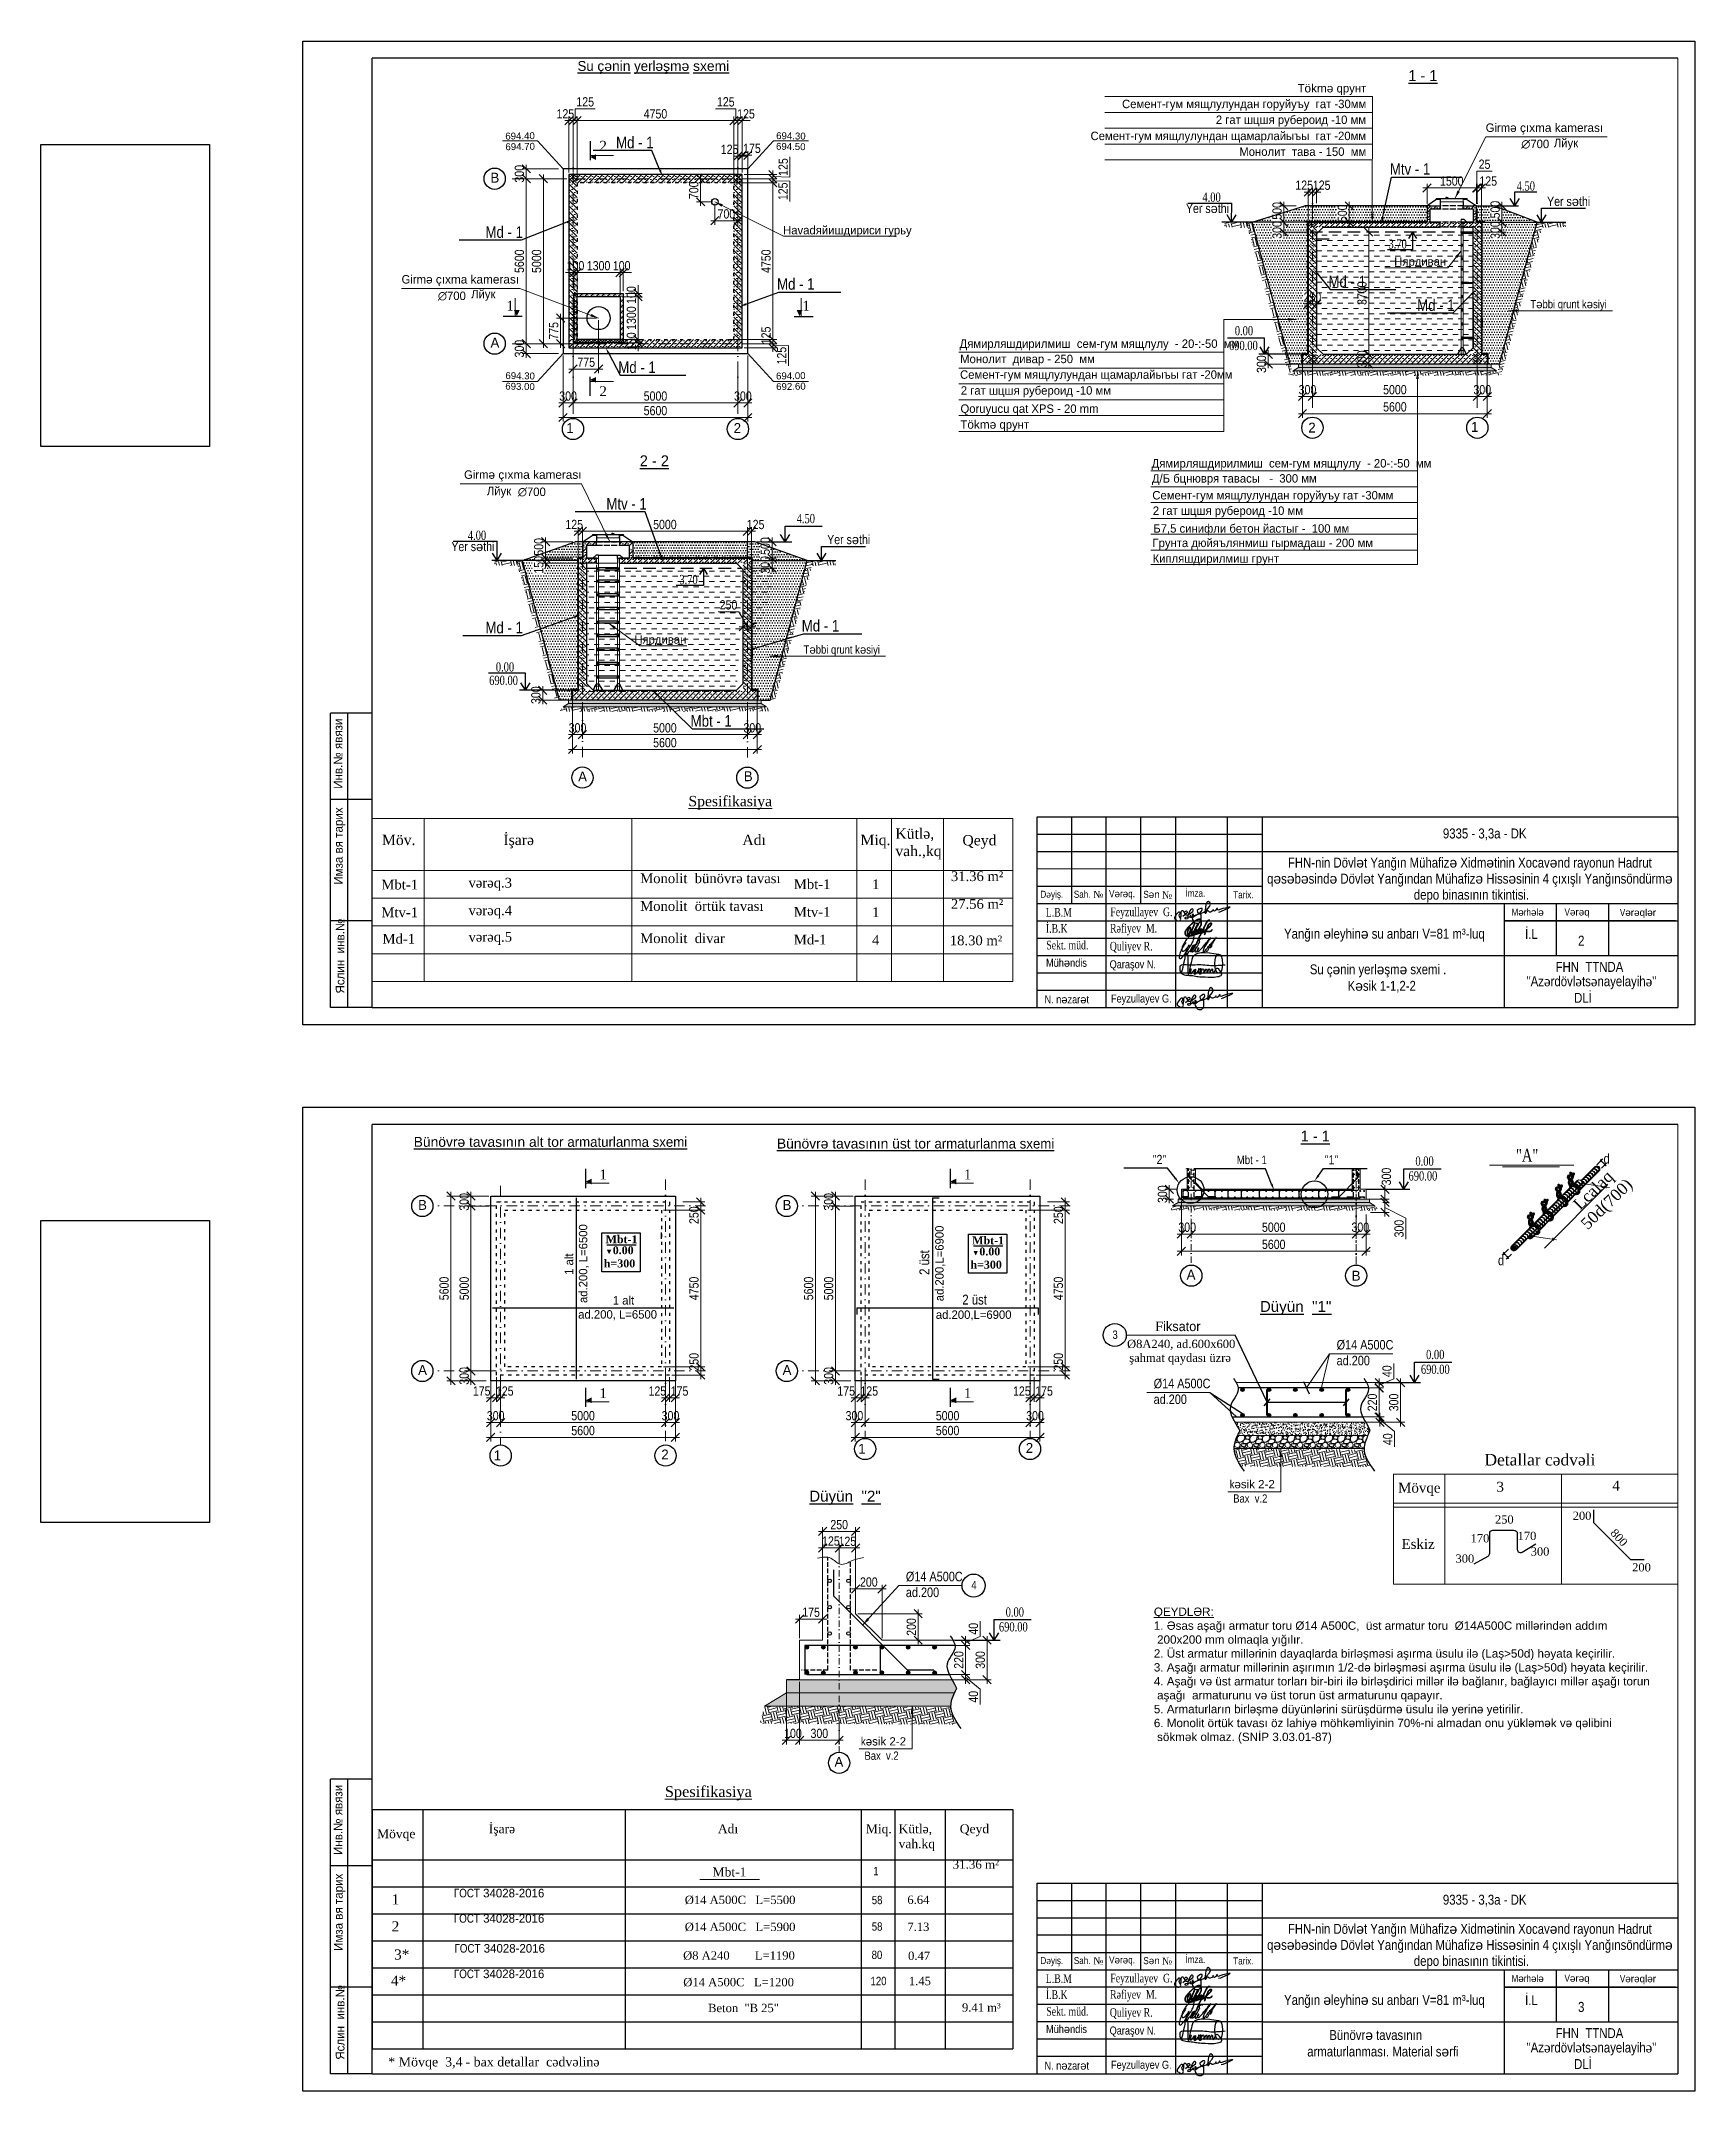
# Model space of a CAD drawing. Header units: millimetres. Extents: x 1067644 to 1117794, y -913136 to -692535.
# Drawn here: x 1067644 to 1117794, y -785239 to -723099 of the extents above; entities that cross this region are included whole.
import ezdxf
from ezdxf import colors
from ezdxf.entities.mleader import LeaderData, LeaderLine
from ezdxf.math import Vec2, Vec3

# ---------------------------------------------------------------- set-up
doc = ezdxf.new("R2010")
doc.units = ezdxf.units.MM
for name, pattern in [('ACAD_ISO02W100', [15, 12, -3]), ('ACAD_ISO03W100', [30, 12, -18]), ('DASHDOT', [25.4, 12.7, -6.35, 0, -6.35]), ('DASHEDX2', [38.1, 25.4, -12.7]), ('Hidden Line', [391.222223, 282.222223, -109])]:
    doc.linetypes.add(name, pattern=pattern)
for name, color, linetype, lineweight in [('0_Ном._пера__7', 7, 'Continuous', 60), ('111_Ном._пера__1', 7, 'Continuous', 100), ('A-Wall', 7, 'Continuous', 30), ('Arcs_Circles_Ном._пера__98', 7, 'Continuous', 20), ('cedvel  0.09', 7, 'Continuous', 13), ('Exterior walls_Ном._пера__95', 7, 'Continuous', 15), ('Exterior walls_Ном._пера__96', 7, 'Continuous', 15), ('Exterior walls_Ном._пера__97', 7, 'Continuous', 18), ('Layer3', 7, 'Continuous', 13), ('Text blocks_Ном._пера__1', 7, 'Continuous', 100), ('TEXT_Ном._пера__1', 7, 'Continuous', 13), ('xett', 7, 'Continuous', 0), ('перегородка_Ном._пера__1', 7, 'Continuous', 15), ('РАЗМЕРЫ', 80, 'Continuous', 9), ('Стены наружные_Ном._пера__97', 7, 'Continuous', 13), ('Чертеж эскизный_Ном._пера__97', 7, 'Continuous', 18), ('Элемент модели - Зона_Ном._пера__1', 7, 'Continuous', 5)]:
    doc.layers.add(name, color=color, linetype=linetype, lineweight=lineweight)
doc.layers.add('Annotation - Text', color=7, linetype='Continuous')
doc.layers.add('Text', color=7, linetype='Continuous')
doc.styles.add('400', font='times.ttf', dxfattribs={"width": 0.75, "height": 300})
doc.styles.add('A3_Times_AzLat', font='A3TI(LA).TTF')
doc.styles.add('CP_ATTR', font='A3TI(LA).TTF')
doc.styles.add('RomanS', font='times.ttf', dxfattribs={"height": 300})
doc.styles.get("Standard").update_dxf_attribs({"font": 'a3ar(la).ttf'})
doc.styles.add('style1', font='A3TI(LA).TTF', dxfattribs={"height": 200})
doc.styles.add('style3', font='ARIAAL_.TTF', dxfattribs={"height": 300})
doc.styles.add('style6', font='ARIALN.TTF', dxfattribs={"height": 300})
doc.styles.add('Times  New  Roman (Unicod)', font='times.ttf')
doc.styles.add('Times New  Roman', font='times.ttf')
doc.styles.add('Times New Roman', font='times.ttf')
doc.styles.add('yazitipi', font='ARIALN.TTF')
doc.styles.add('СГЕНЕРИР_СТИЛЬ_1', font='a3ar(la).ttf')
doc.styles.add('СГЕНЕРИР_СТИЛЬ_3', font='a3ar(la).ttf')
doc.dimstyles.new('DIM_100', dxfattribs={"dimscale": 100, "dimtxt": 250, "dimasz": 2.5, "dimexe": 1.25, "dimexo": 0.625, "dimtad": 1, "dimdec": 0, "dimtxsty": 'style1', "dimblk": 'OBLIQUE', "dimcen": 2.5, "dimdle": 1.25, "dimclrd": 251, "dimclre": 251, "dimaunit": 1, "dimadec": 3, "dimazin": 0, "dimtfac": 1, "dimtdec": 0, "dimtmove": 1, "dimatfit": 3, "dimfxl": 1.25, "dimlwd": 5, "dimlwe": 5, "dimarcsym": 0})
doc.dimstyles.new('sevda', dxfattribs={"dimscale": 100, "dimtxt": 2.8, "dimasz": 2.5, "dimexe": 1.25, "dimexo": 0.625, "dimtad": 1, "dimtxsty": 'yazitipi', "dimblk": 'OBLIQUE', "dimcen": 2.5, "dimdle": 1.25, "dimclrd": 253, "dimclre": 253, "dimclrt": 73, "dimaunit": 1, "dimadec": 3, "dimazin": 0, "dimtfac": 1, "dimtmove": 1, "dimatfit": 3, "dimfxl": 1, "dimlwd": 13, "dimlwe": 13, "dimarcsym": 0})
pattern_1 = [(45, (923632.425, -662050.959), (-9.1251333, 9.1251333), []), (45, (923641.55, -662050.959), (-9.1251333, 9.1251333), [0, -12.9048873])]
pattern_2 = [(0, (96208.287, 1987.62), (0, 6.985), [5.08, -1.905]), (90, (96208.287, 1987.62), (-6.985, 4e-16), [5.08, -1.905])]
pattern_3 = [(0, (96208.4344, 1794.7856), (0, 6.985), [5.08, -1.905]), (90, (96208.4344, 1794.7856), (-6.985, 4e-16), [5.08, -1.905])]
pattern_4 = [(0, (96333.287, 1987.62), (0, 6.985), [5.08, -1.905]), (90, (96333.287, 1987.62), (-6.985, 4e-16), [5.08, -1.905])]
pattern_5 = [(0, (96333.4344, 1794.7856), (0, 6.985), [5.08, -1.905]), (90, (96333.4344, 1794.7856), (-6.985, 4e-16), [5.08, -1.905])]
pattern_6 = [(0, (96576.308, 1987.62), (0, 6.985), [5.08, -1.905]), (90, (96576.308, 1987.62), (-6.985, 4e-16), [5.08, -1.905])]
pattern_7 = [(0, (96576.455, 1794.7856), (0, 6.985), [5.08, -1.905]), (90, (96576.455, 1794.7856), (-6.985, 4e-16), [5.08, -1.905])]
pattern_8 = [(45, (1110627.16, -786438.78), (-47.492245, 47.492245), [])]
pattern_9 = [(283.360218, (216039, -37333.88), (267.590996, -164.8793), [222.25, -222.25]), (283.360218, (216120.09, -37314.62), (267.590996, -164.8793), [222.25, -222.25]), (283.360218, (216201.17, -37295.36), (267.590996, -164.8793), [222.25, -222.25]), (13.360218, (216234.62, -37315.97), (164.8793, 267.590996), [222.25, -222.25]), (13.360218, (216253.88, -37397.06), (164.8793, 267.590996), [222.25, -222.25]), (13.360218, (216273.14, -37478.15), (164.8793, 267.590996), [222.25, -222.25])]
pattern_10 = [(0, (235642.33, -27884.5), (39.6875, 79.375), [0, -79.375])]
pattern_11 = [(45, (1167744.81, -776255.515), (-47.492245, 47.492245), [])]
pattern_12 = [(283.36022, (1137509.92, -657942.3), (267.591, -164.8793), [222.25, -222.25]), (283.36022, (1137591.01, -657923.04), (267.591, -164.8793), [222.25, -222.25]), (283.36022, (1137672.1, -657903.78), (267.591, -164.8793), [222.25, -222.25]), (13.36022, (1137705.55, -657924.4), (164.8793, 267.591), [222.25, -222.25]), (13.36022, (1137724.8, -658005.48), (164.8793, 267.591), [222.25, -222.25]), (13.36022, (1137744.07, -658086.57), (164.8793, 267.591), [222.25, -222.25])]
pattern_13 = [(283.360218, (238171.22, -27084.5), (267.590996, -164.8793), [222.25, -222.25]), (283.360218, (238252.3, -27065.24), (267.590996, -164.8793), [222.25, -222.25]), (283.360218, (238333.4, -27045.98), (267.590996, -164.8793), [222.25, -222.25]), (13.360218, (238366.85, -27066.6), (164.8793, 267.590996), [222.25, -222.25]), (13.360218, (238386.1, -27147.68), (164.8793, 267.590996), [222.25, -222.25]), (13.360218, (238405.36, -27228.77), (164.8793, 267.590996), [222.25, -222.25])]
pattern_14 = [(0, (-394.9, 3892.55), (39.6875, 79.375), [0, -79.375])]

msp = doc.modelspace()

# ---------------------------------------------------------------- texts
at = {"ltscale": 100, "char_height": 256, "width": 8986.82714, "style": 'style3'}
for s, insert, attachment_point in [('Girm{\\fArial|b0|i0|c238|p34;ə çıxma kamerası} {\\L   }', (1111447.327, -725933.91), 7), ('\\A1;{\\fArial|b0|i0|c0|p34;∅}700', (1112525.129, -726363.928), 7), ('Лйук {\\L   }', (1113512.512, -726394.656), 7), ('Girm{\\fArial|b0|i0|c238|p34;ə çıxma kamerası} {\\L   }', (1078576.466, -730529.77), 7), ('\\A1;{\\fArial|b0|i0|c0|p34;∅}700', (1079677.947, -730967.825), 7), ('Лйук {\\L   }', (1080684.663, -730975.1), 7), ('Girm{\\fArial|b0|i0|c238|p34;ə çıxma kamerası} {\\L   }', (1084034.472, -736449.637), 9), ('Лйук {\\L   }', (1081899.303, -736944.616), 9), ('\\A1;{\\fArial|b0|i0|c0|p34;∅}700', (1082949.768, -736908.668), 9)]:
    msp.add_mtext(s, dxfattribs=dict(at, insert=insert, attachment_point=attachment_point))
at = {"lineweight": 9, "char_height": 250.2816}
for s, insert, width, attachment_point, rotation in [('{\\fArial|b0|i0|c238|p34;\\H0.83662x;694.40}', (1082618.205, -726075.663), 836.44791, 9, 0.98279521), ('{\\fArial|b0|i0|c238|p34;\\H0.83662x;694.70}', (1082621.762, -726397.752), 777.97761, 9, 0.98279521), ('{\\fArial|b0|i0|c238|p34;\\H0.83662x;694.50}', (1089928.824, -726397.752), 777.97761, 7, 359.01720479), ('{\\fArial|b0|i0|c238|p34;\\H0.83662x;694.30}', (1089932.38, -726075.663), 836.44791, 7, 359.01720479), ('{\\fArial|b0|i0|c238|p34;\\H0.83662x;694.30}', (1082621.762, -733150.014), 777.97761, 3, 359.01720479), ('{\\fArial|b0|i0|c238|p34;\\H0.83662x;694.00}', (1089928.824, -733150.014), 777.97761, 1, 0.98279521), ('{\\fArial|b0|i0|c238|p34;\\H0.83662x;693.00}', (1082618.205, -733472.103), 836.44791, 3, 359.01720479), ('{\\fArial|b0|i0|c238|p34;\\H0.83662x;692.60}', (1089932.38, -733472.103), 836.44791, 1, 0.98279521)]:
    msp.add_mtext(s, dxfattribs=dict(at, insert=insert, width=width, attachment_point=attachment_point, rotation=rotation))
at = {"color": 0, "lineweight": 30, "ltscale": 20, "char_height": 300}
for s, insert, attachment_point in [('{\\fTimes New Roman|b0|i0|c238|p18;2}', (1084802.671, -726124.58), 3), ('{\\fTimes New Roman|b0|i0|c0|p18;1}', (1081757.899, -731272.938), 7), ('{\\fTimes New Roman|b0|i0|c0|p18;1}', (1090957.016, -731272.938), 9), ('{\\fTimes New Roman|b0|i0|c238|p18;2}', (1084802.671, -733864.735), 9), ('{\\fTimes New Roman|b0|i0|c0|p18;1}', (1084574.307, -757307.863), 1), ('{\\fTimes New Roman|b0|i0|c0|p18;1}', (1095625.902, -757307.863), 1), ('{\\fTimes New Roman|b0|i0|c0|p18;1}', (1084574.307, -763937.18), 1), ('{\\fTimes New Roman|b0|i0|c0|p18;1}', (1095625.902, -763937.18), 1)]:
    msp.add_mtext(s, dxfattribs=dict(at, insert=insert, attachment_point=attachment_point))
at = {"ltscale": 2, "char_height": 300, "width": 6406.56045, "style": 'style3'}
for s, insert, attachment_point in [('B', (1081540.414, -727092.498), 3), ('A', (1081540.414, -732092.498), 3), ('1', (1083793.24, -734679.865), 3), ('2', (1088869.942, -734679.865), 3), ('1', (1111226.678, -734648.071), 3), ('A', (1084198.913, -745244.179), 3), ('B', (1089222.021, -745235.941), 3), ('B', (1079345.604, -758231.432), 3), ('B', (1090397.199, -758231.432), 3), ('A', (1102380.107, -760342.417), 1), ('B', (1107385.285, -760376.042), 1), ('A', (1079345.604, -763231.432), 3), ('A', (1090397.199, -763231.432), 3), ('1', (1081593.628, -765822.568), 3), ('2', (1086675.132, -765795.895), 3), ('1', (1092645.223, -765622.568), 3), ('2', (1097726.727, -765595.895), 3), ('A', (1091702.963, -775110.329), 1)]:
    msp.add_mtext(s, dxfattribs=dict(at, insert=insert, attachment_point=attachment_point))
at = {"lineweight": 9}
for s, insert, char_height, width, attachment_point, style in [('{\\fTimes New Roman|b0|i0|c238|p18;4.5}0', (1112386.677, -727353.123), 280, 23109.77763, 1, '400'), ('{\\fTimes New Roman|b0|i0|c238|p18;4.0}0', (1102858.646, -727693.303), 280, 23109.77763, 1, '400'), ('{\\fTimes New Roman|b0|i0|c238|p18;3.70}', (1109054.777, -729109.188), 280, 23109.77763, 3, '400'), ('{\\fTimes New Roman|b0|i0|c238|p18;0.0}0', (1104395.783, -731740.309), 280, 23109.77763, 3, '400'), ('{\\fTimes New Roman|b0|i0|c238|p18;690.00}', (1104536.722, -732188.736), 280, 23109.77763, 3, '400'), ('{\\fTimes New Roman|b0|i0|c238|p18;4.5}0', (1090555.983, -737434.373), 280, 23109.77763, 1, '400'), ('{\\fTimes New Roman|b0|i0|c238|p18;4.0}0', (1080587.045, -737942.2), 280, 23109.77763, 1, '400'), ('{\\fTimes New Roman|b0|i0|c238|p18;3.7}0', (1087555.233, -739283.209), 280, 23109.77763, 3, '400'), ('{\\fTimes New Roman|b0|i0|c238|p18;0.0}0', (1081989.864, -741932.505), 280, 23109.77763, 3, '400'), ('{\\fTimes New Roman|b0|i0|c238|p18;690.00}', (1082104.789, -742339.507), 280, 23109.77763, 3, '400'), ('{\\fTimes New Roman|b0|i0|c238|p18;690.00}', (1109980.475, -757360.796), 280, 23109.77763, 3, '400'), ('{\\fTimes New Roman|b0|i0|c238|p18;0.0}0', (1109316.654, -756912.369), 280, 23109.77763, 1, '400'), ('{\\fTimes New Roman|b0|i0|c238|p18;0.0}0', (1109640.39, -762774.113), 280, 23109.77763, 1, '400'), ('{\\fTimes New Roman|b0|i0|c238|p18;690.00}', (1110355.503, -763222.54), 280, 23109.77763, 3, '400'), ('{\\fTimes New Roman|b0|i0|c238|p18;690.00}', (1097561.404, -771028.988), 280, 23109.77763, 3, '400'), ('{\\fTimes New Roman|b0|i0|c238|p18;0.0}0', (1096893.563, -770580.562), 280, 23109.77763, 1, '400'), ('\\pxt17;{\\fTimes New Roman|b0|i0|c238|p18;\\LSpesifikasiya}', (1086560.573, -775998.75), 327.25045, 16762.97709, 1, 'style6'), ('{\\fTimes New Roman|b0|i0|c238|p18;Mövqe}', (1077832.742, -777304.831), 272, 6647.00885, 1, 'style6'), ('{\\fTimes New Roman|b0|i0|c238|p18;İşarə}', (1081220.712, -777154.984), 272, 6647.00885, 1, 'style6'), ('{\\fTimes New Roman|b0|i0|c238|p18;Adı}', (1088166.666, -777154.984), 272, 6647.00885, 1, 'style6'), ('{\\fTimes New Roman|b0|i0|c238|p18;Miq.}', (1092652.38, -777154.984), 272, 6647.00885, 1, 'style6'), ('{\\fTimes New Roman|b0|i0|c238|p18;Kütlə,\\Pvah.kq}', (1093645.565, -777154.984), 272, 6647.00885, 1, 'style6'), ('{\\fTimes New Roman|b0|i0|c238|p18;Qeyd}', (1095501.29, -777154.984), 272, 6647.00885, 1, 'style6'), ('{\\fTimes New Roman|b0|i0|c238|p18;Mbt-1\\fTimes New Roman|b0|i0|c0|p18;  }', (1088006.257, -778464.145), 272, 6647.00885, 1, 'style6'), ('{\\fTimes New Roman|b0|i0|c204|p18;Ø\\fTimes New Roman|b0|i0|c238|p18;14 \\fTimes New Roman|b0|i0|c204|p18;А500C\\fTimes New Roman|b0|i0|c238|p18;   L=5500}', (1087163.758, -779319.374), 252.875, 6535.92181, 1, 'style6'), ('{\\fTimes New Roman|b0|i0|c204|p18;Ø\\fTimes New Roman|b0|i0|c238|p18;14 \\fTimes New Roman|b0|i0|c204|p18;А500C\\fTimes New Roman|b0|i0|c238|p18;   L=5900}', (1087163.758, -780137.5), 252.875, 6535.92181, 1, 'style6'), ('{\\fTimes New Roman|b0|i0|c204|p18;Ø\\fTimes New Roman|b0|i0|c238|p18;8 \\fTimes New Roman|b0|i0|c204|p18;А\\fTimes New Roman|b0|i0|c238|p18;24\\fTimes New Roman|b0|i0|c204|p18;0\\fTimes New Roman|b0|i0|c0|p18;     \\fTimes New Roman|b0|i0|c238|p18;   L=1190}', (1087113.202, -781267.745), 252.875, 5839.86635, 7, 'style6'), ('{\\fTimes New Roman|b0|i0|c204|p18;Ø\\fTimes New Roman|b0|i0|c238|p18;14 \\fTimes New Roman|b0|i0|c204|p18;А500C\\fTimes New Roman|b0|i0|c238|p18;   L=1200}', (1087118.499, -782075.157), 252.875, 6535.92181, 7, 'style6'), ('{\\fTimes New Roman|b0|i0|c0|p18;Beton  "\\fTimes New Roman|b0|i0|c238|p18;B 25\\fTimes New Roman|b0|i0|c0|p18;"}', (1087870.536, -782595.735), 252.875, 5839.86635, 1, 'style6')]:
    msp.add_mtext(s, dxfattribs=dict(at, insert=insert, char_height=char_height, width=width, attachment_point=attachment_point, style=style))
at = {"color": 0, "lineweight": 25, "char_height": 280, "width": 3304.78713, "attachment_point": 1, "style": 'style6'}
for insert in [(1102358.278, -728032.928), (1113309.976, -727820.717), (1091481.08, -738070.096), (1080086.676, -738281.824)]:
    msp.add_mtext('{\\fArial Narrow|b0|i0|c238|p34;Yer} {\\fArial Narrow|b0|i0|c238|p34;s\\fArial|b0|i0|c238|p34;ə\\fArial Narrow|b0|i0|c238|p34;thi}', dxfattribs=dict(at, insert=insert))
at = {"color": 0, "lineweight": 25, "ltscale": 0.5, "char_height": 249.99, "width": 9290.73146}
for s, insert, attachment_point in [('{\\fArial Narrow|b0|i0|c204|p34;T\\fArial|b0|i0|c238|p34;ə\\fArial Narrow|b0|i0|c238|p34;bbi qrunt k\\fArial|b0|i0|c238|p34;ə\\fArial Narrow|b0|i0|c238|p34;siyi}', (1115115.971, -730949.389), 3), ('{\\fArial Narrow|b0|i0|c204|p34;T\\fArial|b0|i0|c238|p34;ə\\fArial Narrow|b0|i0|c238|p34;bbi qrunt k\\fArial|b0|i0|c238|p34;ə\\fArial Narrow|b0|i0|c238|p34;siyi}', (1093080.96, -741420.456), 3), ('{\\fArial Narrow|b0|i0|c238|p34;3}', (1100132.029, -762188.373), 1), ('{\\fArial Narrow|b0|i0|c238|p34;k\\fArial|b0|i0|c238|p34;əsik 2-2}', (1103686.517, -766719.841), 1), ('{\\fArial Narrow|b0|i0|c238|p34;Bax  v.2}', (1103792.123, -767153.618), 1), ('{\\fArial Narrow|b0|i0|c238|p34;4}', (1095850.83, -769782.101), 1), ('{\\fArial Narrow|b0|i0|c238|p34;k\\fArial|b0|i0|c238|p34;əsik 2-2}', (1092507.054, -774516.308), 1), ('{\\fArial Narrow|b0|i0|c238|p34;Bax  v.2}', (1092612.66, -774950.086), 1)]:
    msp.add_mtext(s, dxfattribs=dict(at, insert=insert, attachment_point=attachment_point))
at = {"ltscale": 2, "insert": (1106292.908, -734668.698), "char_height": 300, "width": 6406.56045, "attachment_point": 3, "rotation": 359.70965955, "style": 'style3'}
msp.add_mtext('2', dxfattribs=at)
at = {"color": 7, "lineweight": 5, "ltscale": 15, "char_height": 315, "width": 963.9764, "attachment_point": 1, "style": 'Times New  Roman'}
for s, insert in [('{\\fTimes New Roman|b0|i0|c238|p18;\\LSpesifikasiya}', (1087274.221, -745981.796)), ('{\\fTimes New Roman|b0|i0|c238|p18;Möv.}', (1077981.358, -747157.008)), ('{\\fTimes New Roman|b0|i0|c238|p18;İşarə}', (1081665.425, -747157.008)), ('{\\fTimes New Roman|b0|i0|c238|p18;Adı}', (1088909.115, -747157.008)), ('{\\fTimes New Roman|b0|i0|c238|p18;Miq.}', (1092488.413, -747158.676)), ('{\\fTimes New Roman|b0|i0|c238|p18;Kütlə,\\Pvah.,kq}', (1093549.213, -746966.739)), ('{\\fTimes New Roman|b0|i0|c238|p18;Qeyd}', (1095582.192, -747167.183))]:
    msp.add_mtext(s, dxfattribs=dict(at, insert=insert))
at = {"lineweight": 25, "char_height": 420, "width": 6088.80326, "attachment_point": 1}
for s, insert in [('{\\fTimes New Roman|b0|i0|c238|p18;\\H0.7x;Mbt-1}', (1077965.897, -748523.949)), ('{\\fTimes New Roman|b0|i0|c238|p18;\\H0.7x;Monolit  bünövrə tavası \\H1.4285x;\\L }', (1085811.924, -748332.577)), ('{\\fTimes New Roman|b0|i0|c238|p18;\\H0.7x;Mbt-1}', (1090470.252, -748511.177)), ('{\\fTimes New Roman|b0|i0|c238|p18;\\H0.7x;1}', (1092841.031, -748514.688)), ('{\\fTimes New Roman|b0|i0|c238|p18;\\H0.7x;Mtv-1}', (1077965.897, -749363.949)), ('{\\fTimes New Roman|b0|i0|c238|p18;\\H0.7x;Monolit  örtük tavası \\H1.4285x; }', (1085811.924, -749172.577)), ('{\\fTimes New Roman|b0|i0|c238|p18;\\H0.7x;Mtv-1}', (1090470.252, -749351.177)), ('{\\fTimes New Roman|b0|i0|c238|p18;\\H0.7x;1}', (1092841.031, -749361.132)), ('{\\fTimes New Roman|b0|i0|c238|p18;\\H0.7x;Md-1}', (1077998.745, -750165.313)), ('{\\fTimes New Roman|b0|i0|c238|p18;\\H0.7x;Monolit  divar}', (1085811.924, -750149.862)), ('{\\fTimes New Roman|b0|i0|c238|p18;\\H0.7x;Md-1}', (1090470.252, -750191.177)), ('{\\fTimes New Roman|b0|i0|c238|p18;\\H0.7x;4}', (1092841.031, -750201.132))]:
    msp.add_mtext(s, dxfattribs=dict(at, insert=insert))
at = {"lineweight": 40, "attachment_point": 1}
for s, insert, char_height, width in [('{\\fTimes New Roman|b0|i0|c238|p18;\\H0.7x;vərəq.3}', (1080606.823, -748465.957), 420, 1441.61089), ('{\\fTimes New Roman|b0|i0|c238|p18;\\H0.7x;vərəq.4}', (1080606.823, -749305.957), 420, 1441.61089), ('{\\fTimes New Roman|b0|i0|c238|p18;\\H0.7x;vərəq.5}', (1080606.823, -750107.321), 420, 1441.61089), ('{\\fArial Narrow|b0|i0|c204|p34;\\H0.57778x;ГОСТ\\fA3 Arial AzLat|b0|i0|c204|p34; 34028-2016 } ', (1080165.053, -779110.03), 449.99702, 5741.63592), ('{\\fArial Narrow|b0|i0|c204|p34;\\H0.57778x;ГОСТ\\fA3 Arial AzLat|b0|i0|c204|p34; 34028-2016 } ', (1080165.053, -779877.023), 449.99702, 5741.63592), ('{\\fArial Narrow|b0|i0|c204|p34;\\H0.57778x;ГОСТ\\fA3 Arial AzLat|b0|i0|c204|p34; 34028-2016 } ', (1080182.912, -780784.37), 449.99702, 5741.63592), ('{\\fArial Narrow|b0|i0|c204|p34;\\H0.57778x;ГОСТ\\fA3 Arial AzLat|b0|i0|c204|p34; 34028-2016 } ', (1080165.053, -781558.237), 449.99702, 5741.63592)]:
    msp.add_mtext(s, dxfattribs=dict(at, insert=insert, char_height=char_height, width=width))
at = {"color": 3, "lineweight": 40, "char_height": 525, "width": 13264.48919}
for s, insert, attachment_point in [('{\\fTimes New Roman|b0|i0|c238|p18;\\H0.56x;31.36 m²\\H1.7858x;   }', (1095232.239, -748269.673), 1), ('{\\fTimes New Roman|b0|i0|c238|p18;\\H0.56x;27.56 m²\\H1.7858x;   }', (1095232.239, -749109.673), 1), ('{\\fTimes New Roman|b0|i0|c238|p18;\\H0.56x;18.30 m²\\H1.7858x;   }', (1095199.321, -750515.343), 7), ('{\\fTimes New Roman|b0|i0|c238|p18;\\H0.49524x;31.36 m² \\H2.0193x;  }', (1095286.598, -778240.23), 1)]:
    msp.add_mtext(s, dxfattribs=dict(at, insert=insert, attachment_point=attachment_point))
at = {"color": 7, "lineweight": 15, "char_height": 302.4, "attachment_point": 1, "style": 'style6'}
for s, insert in [('{\\fArial Narrow|b0|i0|c238|p34;2}', (1114247.87, -750219.321)), ('{\\fArial Narrow|b0|i0|c238|p34;3}', (1114247.87, -782539.321))]:
    msp.add_mtext_dynamic_manual_height_columns(s, width=753.35963, gutter_width=12.5, heights=[0], dxfattribs=dict(at, insert=insert))
at = {"insert": (1111328.297, -756683.095), "char_height": 333.00167, "width": 4772.60563, "attachment_point": 1, "style": '400'}
msp.add_mtext('           {\\fTimes New Roman|b0|i0|c238|p18;\\H1.1667x;"\\C2;A\\C256;" }', dxfattribs=at)
at = {"color": 0, "lineweight": 0, "attachment_point": 1}
for s, insert, char_height, width, style in [('{\\fTimes New Roman|b0|i0|c238|p18;Detallar cədvəli}', (1111410.904, -765928.58), 350, 16391.5823, 'Times New Roman'), ('\\pxt22.667;{\\fTimes New Roman|b0|i0|c238|p18;* Mövqe  3,4} {\\fTimes New Roman|b0|i0|c238|p18;- bax detallar  cədvəlinə} ', (1078171.306, -784214.864), 280, 24406.02729, 'style6')]:
    msp.add_mtext(s, dxfattribs=dict(at, insert=insert, char_height=char_height, width=width, style=style))
at = {"color": 0, "lineweight": 0, "char_height": 300, "attachment_point": 5}
for s, insert in [('{\\fTimes New Roman|b0|i0|c238|p18;Mövqe}', (1109434.648, -766999.88)), ('          {\\fTimes New Roman|b0|i0|c238|p18;3}', (1111330.539, -766926.121)), ('          {\\fTimes New Roman|b0|i0|c238|p18;4} ', (1114841.93, -766887.8)), ('{\\fTimes New Roman|b0|i0|c238|p18;Eskiz}', (1109398.55, -768658.895))]:
    msp.add_mtext(s, dxfattribs=dict(at, insert=insert))
at = {"color": 0, "lineweight": 0, "char_height": 250, "attachment_point": 5, "style": 'Times  New  Roman (Unicod)'}
for s, insert in [('{\\fTimes New Roman|b0|i0|c238|p18;25}0', (1112012.138, -767915.701)), ('{\\fTimes New Roman|b0|i0|c238|p18;200}', (1114369.302, -767805.028)), ('{\\fTimes New Roman|b0|i0|c238|p18;17}0', (1111274.674, -768486.989)), ('{\\fTimes New Roman|b0|i0|c238|p18;17}0', (1112699.778, -768415.067)), ('{\\fTimes New Roman|b0|i0|c238|p18;300}', (1110816.034, -769102.896)), ('{\\fTimes New Roman|b0|i0|c238|p18;300}', (1113095.864, -768887.119)), ('{\\fTimes New Roman|b0|i0|c238|p18;200}', (1116171.278, -769367.165))]:
    msp.add_mtext(s, dxfattribs=dict(at, insert=insert))
at = {"color": 0, "lineweight": 0, "insert": (1115491.008, -768464.194), "char_height": 250, "attachment_point": 5, "rotation": 312.61580646, "style": 'Times  New  Roman (Unicod)'}
msp.add_mtext('{\\fTimes New Roman|b0|i0|c238|p18;800}', dxfattribs=at)
at = {"lineweight": 0, "ltscale": 0.1, "insert": (1101385.783, -770585.008), "char_height": 252.875, "width": 24281.44344, "attachment_point": 1, "style": 'style6'}
msp.add_mtext('{\\fArial|b0|i0|c238|p34;\\LQEYD\\fArial|b0|i0|c0|p34;LƏ\\fArial|b0|i0|c238|p34;R:\\P\\l1. \\fArial|b0|i0|c0|p34;Ə\\fArial|b0|i0|c238|p34;sas aşağı\\fArial|b0|i0|c0|p34; \\fArial|b0|i0|c238|p34;armatur toru %%C14 A500C\\fArial|b0|i0|c0|p34;, \\fArial|b0|i0|c238|p34; üst armatur toru  %%C14A500C\\fArial|b0|i0|c0|p34; \\fArial|b0|i0|c238|p34;millərindən addım\\P 200x200 mm\\fArial|b0|i0|c0|p34; \\fArial|b0|i0|c238|p34;olmaqla yığılır\\fArial|b0|i0|c0|p34;.\\P2\\fArial|b0|i0|c238|p34;. Üst armatur millərinin dayaqlarda birləşməsi aşırma üsulu ilə (Laş>50d) həyata keçirilir\\fArial|b0|i0|c0|p34;.\\fArial|b0|i0|c238|p34;\\P\\fArial|b0|i0|c0|p34;3\\fArial|b0|i0|c238|p34;. Aşağı armatur millərinin aşırımın 1/\\fArial|b0|i0|c0|p34;2\\fArial|b0|i0|c238|p34;-də birləşməsi aşırma üsulu ilə (Laş>50d) həyata keçirilir\\fArial|b0|i0|c0|p34;.\\fArial|b0|i0|c238|p34;\\P4. Aşağı və üst armatur torları bir-biri ilə birləşdirici millər ilə bağlanır, bağlayıcı millər aşağı\\fArial|b0|i0|c0|p34; \\fArial|b0|i0|c238|p34;torun\\P aşağı \\fArial|b0|i0|c0|p34; \\fArial|b0|i0|c238|p34;armaturunu və üst torun\\fArial|b0|i0|c0|p34; \\fArial|b0|i0|c238|p34;üst armaturunu qapayır\\fArial|b0|i0|c0|p34;.\\P\\fArial|b0|i0|c238|p34;5. Armaturların birləşmə düyünlərini\\fArial|b0|i0|c0|p34; \\fArial|b0|i0|c238|p34;sürüşdürmə üsulu ilə yerinə yetirilir.\\fArial|b0|i0|c0|p34;  \\P\\fArial|b0|i0|c238|p34;6\\fArial|b0|i0|c0|p34;. Monolit \\fArial|b0|i0|c238|p34;örtük tavası öz lahiyə möhkəmliyinin \\fArial|b0|i0|c0|p34;70%-ni almadan onu y\\fArial|b0|i0|c238|p34;ükləmək və qəlibini\\fArial|b0|i0|c0|p34; \\fArial|b0|i0|c238|p34;\\P\\fArial|b0|i0|c0|p34; \\fArial|b0|i0|c238|p34;sökmək\\fArial|b0|i0|c0|p34; \\fArial|b0|i0|c238|p34;olmaz\\fArial|b0|i0|c0|p34;. (S\\fArial|b0|i0|c238|p34;NİP 3.03.01-87)}', dxfattribs=at)
at = {"color": 7, "lineweight": 9, "char_height": 252.875, "width": 1748.87058, "style": 'style6'}
for s, insert, attachment_point in [('{\\fArial Narrow|b0|i0|c238|p34;1}', (1092879.571, -778444.699), 1), ('{\\fArial Narrow|b0|i0|c238|p34;58}', (1092833.468, -779323.443), 1), ('{\\fTimes New Roman|b0|i0|c238|p18;6.64}', (1093912.169, -779316.078), 1), ('{\\fArial Narrow|b0|i0|c238|p34;58}', (1092833.47, -780125.838), 1), ('{\\fTimes New Roman|b0|i0|c238|p18;7.13}', (1093912.169, -780134.204), 1), ('{\\fArial Narrow|b0|i0|c238|p34;80}', (1092829.506, -781241.368), 7), ('{\\fTimes New Roman|b0|i0|c0|p18;0.\\fTimes New Roman|b0|i0|c238|p18;47}', (1093934.478, -781271.211), 7), ('{\\fArial Narrow|b0|i0|c238|p34;120}', (1092796.635, -782034.865), 7), ('{\\fTimes New Roman|b0|i0|c238|p18;1.45}', (1093958.191, -782036.652), 7), ('{\\fTimes New Roman|b0|i0|c238|p18;   9.41 m\\fTimes New Roman|b0|i0|c0|p18;³}', (1095281.772, -782581.298), 1)]:
    msp.add_mtext(s, dxfattribs=dict(at, insert=insert, attachment_point=attachment_point))
at = {"layer": '111_Ном._пера__1', "linetype": 'Continuous', "lineweight": 13}
for s, height, style, p in [('Havadяйишдириcи гурьу', 256, 'СГЕНЕРИР_СТИЛЬ_3', (1090145.345, -728960.943)), ('1 alt', 256, 'СГЕНЕРИР_СТИЛЬ_3', (1084980.445, -761400.516)), ('2 üst', 300, 'style6', (1095577.818, -761399.786)), ('ad.200, L=6500', 256, 'СГЕНЕРИР_СТИЛЬ_3', (1083932.088, -761826.895)), ('ad.200,L=6900', 256, 'СГЕНЕРИР_СТИЛЬ_3', (1094776.536, -761834.272))]:
    msp.add_text(s, height=height, dxfattribs=dict(at, style=style)).set_placement(p)
for s, height, style, p in [('ad.200, L=6500', 256, 'СГЕНЕРИР_СТИЛЬ_3', (1084208.322, -761353.706)), ('ad.200,L=6900', 256, 'СГЕНЕРИР_СТИЛЬ_3', (1095011.947, -761301.149)), ('1 alt', 256, 'СГЕНЕРИР_СТИЛЬ_3', (1083781.943, -760501.193)), ('2 üst', 300, 'style6', (1094577.461, -760499.867))]:
    msp.add_text(s, height=height, rotation=90, dxfattribs=dict(at, style=style)).set_placement(p)
at = {"layer": '111_Ном._пера__1', "linetype": 'Continuous', "char_height": 256, "style": 'СГЕНЕРИР_СТИЛЬ_3'}
for s, insert, attachment_point in [('Семент-гум мящлулундан горуйуъу  гат -30мм', (1107825.974, -725045.471), 6), ('Семент-гум мящлулундан щамарлайыъы  гат -20мм', (1107822.627, -726014.277), 6), ('Монолит  тава - 150  мм', (1107826.816, -726455.096), 6), ('Монолит  дивар - 250  мм', (1095513.188, -732774.999), 4), ('Семент-гум мящлулундан щамарлайыъы гат -20мм', (1095510.006, -733248.971), 4), ('Семент-гум мящлулундан горуйуъу гат -30мм', (1101339.959, -736906.648), 4)]:
    msp.add_mtext(s, dxfattribs=dict(at, insert=insert, attachment_point=attachment_point))
at = {"layer": 'A-Wall', "color": 0, "char_height": 306.7973, "width": 19040.45833, "attachment_point": 2, "style": 'style6'}
for s, insert in [('{\\fTimes New Roman|b0|i0|c238|p18; 1}', (1078333.68, -779276.807)), ('{\\fTimes New Roman|b0|i0|c238|p18; 2}', (1078333.68, -780094.933)), ('{\\fTimes New Roman|b0|i0|c238|p18; 3*}', (1078524.43, -780948.426)), ('{\\fTimes New Roman|b0|i0|c238|p18; 4*}', (1078426.687, -781740.037))]:
    msp.add_mtext(s, dxfattribs=dict(at, insert=insert))
at = {"layer": 'Annotation - Text', "lineweight": 13, "ltscale": 20, "char_height": 200, "rotation": 270, "style": 'Times New Roman'}
for width, insert, attachment_point in [(244.11139, (1084290.684, -726468.982), 7), (200, (1084290.684, -733520.332), 9), (1371.9513, (1084379.349, -757822.245), 3), (1371.9513, (1095430.944, -757822.245), 3), (1371.9513, (1084379.349, -764451.562), 3), (1371.9513, (1095430.944, -764451.562), 3)]:
    msp.add_mtext_dynamic_manual_height_columns('{\\fArial|b0|i0|c204|p34;\\H1.0833x;▼}', width=width, gutter_width=12.5, heights=[0], dxfattribs=dict(at, insert=insert, attachment_point=attachment_point))
at = {"layer": 'Annotation - Text', "lineweight": 13, "ltscale": 20, "char_height": 200, "style": 'Times New Roman'}
for insert, attachment_point in [((1081920.718, -731216.951), 1), ((1090794.196, -731219.631), 3)]:
    msp.add_mtext_dynamic_manual_height_columns('{\\fArial|b0|i0|c204|p34;\\H1.0833x;▼}', width=1371.9513, gutter_width=12.5, heights=[0], dxfattribs=dict(at, insert=insert, attachment_point=attachment_point))
at = {"layer": 'Arcs_Circles_Ном._пера__98', "linetype": 'Continuous', "char_height": 256}
for s, insert, attachment_point, style in [('Нярдиван', (1110249.075, -729821.346), 6, 'СГЕНЕРИР_СТИЛЬ_1'), ('{Дямирляшдирилмиш  сем-гум мящлулу  - 20-:-50  мм}', (1095494.153, -732312.009), 4, 'СГЕНЕРИР_СТИЛЬ_3'), ('{Дямирляшдирилмиш  сем-гум мящлулу  - 20-:-50  мм}', (1101319.276, -735938.367), 4, 'СГЕНЕРИР_СТИЛЬ_3'), ('Нярдиван', (1087209.547, -741280.065), 6, 'СГЕНЕРИР_СТИЛЬ_1')]:
    msp.add_mtext(s, dxfattribs=dict(at, insert=insert, attachment_point=attachment_point, style=style))
at = {"layer": 'Layer3', "color": 0, "lineweight": 25}
for s, insert, char_height, width, attachment_point in [('       {\\H0.5769x;\\LSu \\fArial|b0|i0|c238|p34;ç\\fArial|b0|i0|c0|p34;ə\\fArial|b0|i0|c238|p34;nin\\fA3 Arial AzLat|b0|i0|c204|p34; yerl\\fArial|b0|i0|c0|p34;ə\\fArial|b0|i0|c238|p34;şm\\fArial|b0|i0|c0|p34;ə\\fArial|b0|i0|c238|p34; sxemi\\fA3 Arial AzLat|b0|i0|c204|p34; \\l \\H1.083x; }', (1082560.038, -723705.756), 520, 7423.62436, 1), ('\\pxqc;{\\H0.63462x;\\L1 - 1\\H0.9845x;\\l }', (1105831.707, -723982.846), 520, 7423.62436, 1), ('\\pxqc;{\\H0.63462x;\\L2 - 2\\H0.9845x;\\l }', (1089952.67, -735658.484), 520, 7423.62436, 3), ('{\\fArial Narrow|b0|i0|c0|p34;       Su ç\\fArial|b0|i0|c0|p34;ə\\fArial Narrow|b0|i0|c0|p34;nin yerl\\fArial|b0|i0|c0|p34;ə\\fArial Narrow|b0|i0|c238|p34;ş\\fArial Narrow|b0|i0|c0|p34;m\\fArial|b0|i0|c0|p34;ə\\fArial Narrow|b0|i0|c0|p34; sxemi .\\P                   K\\fArial|b0|i0|c0|p34;ə\\fArial Narrow|b0|i0|c0|p34;sik 1-1,2-2  }', (1105446.651, -751088.851), 300, 7423.62436, 1), ('\\pxqc;{\\H0.63462x;\\L1 - 1\\H0.9845x;\\l }', (1102569.218, -756127.616), 520, 7423.62436, 1), ('       {\\fArial|b0|i0|c238|p34;\\H0.5769x;\\LBünövrə tavasının alt tor \\fA3 Arial AzLat|b0|i0|c204|p34;armaturlanma sxemi\\fArial|b0|i0|c238|p34; \\fA3 Arial AzLat|b0|i0|c204|p34;\\l \\H1.083x; }', (1077592.506, -756319.343), 520, 11159.17119, 1), ('       {\\fArial|b0|i0|c238|p34;\\H0.5769x;\\LBünövrə tavasının üst tor \\fA3 Arial AzLat|b0|i0|c204|p34;armaturlanma sxemi\\fArial|b0|i0|c238|p34; \\fA3 Arial AzLat|b0|i0|c204|p34;\\l \\H1.083x; }', (1088605.559, -756370.288), 520, 11159.17119, 1), ('\\pxqc;{\\H0.63462x;\\LD\\fArial|b0|i0|c238|p34;üyün  "1"}', (1101977.494, -761292.504), 520, 7423.62436, 1), ('\\pxqc;{\\H0.63462x;\\LD\\fArial|b0|i0|c238|p34;üyün  "2"}', (1088314.034, -767042.593), 520, 7423.62436, 1), ('{\\fArial Narrow|b0|i0|c0|p34;           Bünövr\\fArial|b0|i0|c238|p34;ə\\fArial Narrow|b0|i0|c0|p34; tavas\\fArial Narrow|b0|i0|c238|p34;ı\\fArial Narrow|b0|i0|c0|p34;n\\fArial Narrow|b0|i0|c238|p34;ı\\fArial Narrow|b0|i0|c0|p34;n             \\P    armaturlanmas\\fArial Narrow|b0|i0|c238|p34;ı\\fArial Narrow|b0|i0|c0|p34;.\\fArial Narrow|b0|i0|c238|p34; M\\fArial Narrow|b0|i0|c0|p34;aterial s\\fArial|b0|i0|c238|p34;ə\\fArial Narrow|b0|i0|c0|p34;rfi}', (1105656.009, -783391.682), 300, 7423.62436, 1)]:
    msp.add_mtext(s, dxfattribs=dict(at, insert=insert, char_height=char_height, width=width, attachment_point=attachment_point))
at = {"layer": 'Text', "ltscale": 30, "insert": (1100356.337, -763221.007), "char_height": 287.5392, "attachment_point": 7, "style": 'Times New  Roman'}
msp.add_mtext(' {\\fTimes New Roman|b0|i0|c238|p18; \\fTimes New Roman|b0|i0|c204|p18;\\H0.875x;%%C8A\\fTimes New Roman|b0|i0|c238|p18;240\\fTimes New Roman|b0|i0|c204|p18;, \\fTimes New Roman|b0|i0|c238|p18;ad.\\fTimes New Roman|b0|i0|c204|p18;6\\fTimes New Roman|b0|i0|c238|p18;00x\\fTimes New Roman|b0|i0|c204|p18;6\\fTimes New Roman|b0|i0|c238|p18;00\\fTimes New Roman|b0|i0|c204|p18;\\P   \\fTimes New Roman|b0|i0|c238|p18;şahmat qaydası üzrə}', dxfattribs=at)
at = {"layer": 'Text', "ltscale": 30, "insert": (1101426.302, -762209.46), "char_height": 287.5392, "attachment_point": 7, "style": 'A3_Times_AzLat'}
msp.add_mtext_dynamic_manual_height_columns('{\\fTimes New Roman|b0|i0|c238|p18;F}iksator', width=1.63272, gutter_width=1.25, heights=[0], dxfattribs=at)
at = {"layer": 'Text', "ltscale": 30, "char_height": 287.5392, "width": 3053.17713, "attachment_point": 1, "style": 'Times New  Roman'}
for insert in [(1106927.972, -762474.774), (1101380.284, -763648.407), (1093867.764, -769500.276)]:
    msp.add_mtext('{\\fArial Narrow|b0|i0|c0|p34;%%C1\\fArial Narrow|b0|i0|c238|p34;4\\fArial Narrow|b0|i0|c0|p34; A\\fArial Narrow|b0|i0|c238|p34;500C  \\Pad.200}', dxfattribs=dict(at, insert=insert))
at = {"layer": 'Text blocks_Ном._пера__1', "linetype": 'Continuous', "char_height": 256, "style": 'СГЕНЕРИР_СТИЛЬ_3'}
for s, insert, attachment_point in [('T{\\fArial|b0|i0|c238|p34;ökmə }qрунт', (1107825.22, -724569.141), 6), ('{2 гат шцшя рубероид -10 мм}', (1107819.718, -725525.04), 6), ('{2 гат шцшя рубероид -10 мм}', (1095533.392, -733730.419), 4), ('Qoruyucu qat XPS - 20 mm', (1095522.754, -734281.479), 4), ('T{\\fArial|b0|i0|c238|p34;ökmə }qрунт', (1095522.754, -734761.479), 4), ('{Д/Б бцнювря тавасы   -  300 мм }', (1101326.33, -736396.06), 4), ('{Д/Б бцнювря тавасы   -  300 мм }', (1101326.33, -736396.06), 4), ('{2 гат шцшя рубероид -10 мм}', (1101354.361, -737373.635), 4), ('Грунта дюйяълянмиш гырмадаш - 200 мм', (1101345.612, -738350.648), 4), ('Б7,5 синифли бетон йастыг -  100 мм', (1101369.325, -737913.665), 4), ('Кипляшдирилмиш грунт', (1101347.416, -738824.871), 4)]:
    msp.add_mtext(s, dxfattribs=dict(at, insert=insert, attachment_point=attachment_point))
at = {"layer": 'РАЗМЕРЫ', "color": 0, "lineweight": 15, "char_height": 240, "attachment_point": 2}
for s, insert in [('{\\fTimes New Roman|b1|i0|c238|p18;\\C7;Mbt-1}', (1085246.637, -759300.921)), ('{\\fTimes New Roman|b1|i0|c238|p18;\\C7;Mbt-1}', (1096362.389, -759337.167)), ('{\\fArial|b0|i0|c162|p34;\\H0.66667x;▼\\fTimes New Roman|b1|i0|c238|p18;\\H1.5x;\\C7;0.00\\Ph=300}', (1085185.731, -759634.346)), ('{\\fArial|b0|i0|c162|p34;\\H0.66667x;▼\\fTimes New Roman|b1|i0|c238|p18;\\H1.5x;\\C7;0.00\\Ph=300}', (1096301.483, -759670.592))]:
    msp.add_mtext(s, dxfattribs=dict(at, insert=insert))
at = {"layer": 'Элемент модели - Зона_Ном._пера__1', "color": 0, "linetype": 'Continuous', "lineweight": 0, "char_height": 300, "attachment_point": 1, "style": 'style6'}
for insert in [(1115020.423, -756827.488), (1111818.948, -759909.592)]:
    msp.add_mtext('d', dxfattribs=dict(at, insert=insert))
at = {"layer": 'Элемент модели - Зона_Ном._пера__1', "color": 0, "linetype": 'Continuous', "lineweight": 0, "insert": (1113886.828, -758481.638), "char_height": 350, "attachment_point": 1, "rotation": 44.18154454, "style": 'style6'}
msp.add_mtext('\\pxqc;{\\fTimes New Roman|b0|i0|c238|p18;Lcalaq\\P50d(700)}', dxfattribs=at)

# ---------------------------------------------------------------- blocks, each defined once
blk = doc.blocks.new('_Oblique')
at = {"color": 0, "linetype": 'ByBlock', "lineweight": -2}
blk.add_line((-0.5, -0.5), (0.5, 0.5), dxfattribs=at)
blk = doc.blocks.new('*D29')
at = {"color": 253, "lineweight": 13, "ltscale": 5, "transparency": 16777216}
for p, q in [((1081580, -763775), (1081580, -765102)), ((1086580, -763775), (1086580, -765102)), ((1081455, -764977), (1086705, -764977))]:
    blk.add_line(p, q, dxfattribs=at)
at = {"layer": 'Defpoints', "color": 0, "ltscale": 5, "transparency": 16777216}
for p in [(1081580, -763713), (1086580, -763713), (1086580, -764977)]:
    blk.add_point(p, dxfattribs=at)
at = {"color": 253, "lineweight": 13, "ltscale": 5, "transparency": 16777216, "xscale": 250, "yscale": 250, "zscale": 250, "rotation": 180}
blk.add_blockref('_Oblique', (1081580, -764977), dxfattribs=at)
at = {"color": 253, "lineweight": 13, "ltscale": 5, "transparency": 16777216, "xscale": 250, "yscale": 250, "zscale": 250}
blk.add_blockref('_Oblique', (1086580, -764977), dxfattribs=at)
at = {"color": 73, "ltscale": 5, "transparency": 16777216, "insert": (1084080, -764771), "char_height": 280, "attachment_point": 5, "style": 'yazitipi'}
blk.add_mtext('5000', dxfattribs=at)
blk = doc.blocks.new('*D30')
at = {"color": 253, "lineweight": 13, "ltscale": 15, "transparency": 16777216}
for p, q in [((1081218, -758413), (1080556, -758413)), ((1080681, -763538), (1080681, -758288)), ((1081218, -763413), (1080556, -763413))]:
    blk.add_line(p, q, dxfattribs=at)
at = {"layer": 'Defpoints', "color": 0, "ltscale": 15, "transparency": 16777216}
for p in [(1080681, -758413), (1081280, -758413), (1081280, -763413)]:
    blk.add_point(p, dxfattribs=at)
at = {"color": 253, "lineweight": 13, "ltscale": 15, "transparency": 16777216, "xscale": 250, "yscale": 250, "zscale": 250}
for p, rotation in [((1080681, -758413), 90), ((1080681, -763413), 270)]:
    blk.add_blockref('_Oblique', p, dxfattribs=dict(at, rotation=rotation))
at = {"color": 73, "ltscale": 15, "transparency": 16777216, "insert": (1080476, -760913), "char_height": 280, "attachment_point": 5, "rotation": 90, "style": 'yazitipi'}
blk.add_mtext('5000', dxfattribs=at)
blk = doc.blocks.new('*D31')
at = {"color": 253, "lineweight": 13, "ltscale": 15, "transparency": 16777216}
for p, q in [((1081080, -763413), (1080556, -763413)), ((1080681, -763838), (1080681, -763288)), ((1081143, -763713), (1080556, -763713))]:
    blk.add_line(p, q, dxfattribs=at)
at = {"layer": 'Defpoints', "color": 0, "ltscale": 15, "transparency": 16777216}
for p in [(1080681, -763413), (1081143, -763413), (1081205, -763713)]:
    blk.add_point(p, dxfattribs=at)
at = {"color": 253, "lineweight": 13, "ltscale": 15, "transparency": 16777216, "xscale": 250, "yscale": 250, "zscale": 250}
for p, rotation in [((1080681, -763413), 90), ((1080681, -763713), 270)]:
    blk.add_blockref('_Oblique', p, dxfattribs=dict(at, rotation=rotation))
at = {"color": 73, "ltscale": 15, "transparency": 16777216, "insert": (1080476, -763563), "char_height": 280, "attachment_point": 5, "rotation": 90, "style": 'yazitipi'}
blk.add_mtext('300', dxfattribs=at)
blk = doc.blocks.new('*D32')
at = {"color": 253, "lineweight": 13, "ltscale": 15, "transparency": 16777216}
for p, q in [((1081280, -763775), (1081280, -765102)), ((1081580, -763775), (1081580, -765102)), ((1081155, -764977), (1081705, -764977))]:
    blk.add_line(p, q, dxfattribs=at)
at = {"layer": 'Defpoints', "color": 0, "ltscale": 15, "transparency": 16777216}
for p in [(1081280, -763713), (1081580, -763713), (1081580, -764977)]:
    blk.add_point(p, dxfattribs=at)
at = {"color": 253, "lineweight": 13, "ltscale": 15, "transparency": 16777216, "xscale": 250, "yscale": 250, "zscale": 250, "rotation": 180}
blk.add_blockref('_Oblique', (1081280, -764977), dxfattribs=at)
at = {"color": 253, "lineweight": 13, "ltscale": 15, "transparency": 16777216, "xscale": 250, "yscale": 250, "zscale": 250}
blk.add_blockref('_Oblique', (1081580, -764977), dxfattribs=at)
at = {"color": 73, "ltscale": 15, "transparency": 16777216, "insert": (1081430, -764771), "char_height": 280, "attachment_point": 5, "style": 'yazitipi'}
blk.add_mtext('300', dxfattribs=at)
blk = doc.blocks.new('*D33')
at = {"color": 253, "lineweight": 13, "ltscale": 15, "transparency": 16777216}
for p, q in [((1086580, -763775), (1086580, -765102)), ((1086880, -763775), (1086880, -765102)), ((1087005, -764977), (1086455, -764977))]:
    blk.add_line(p, q, dxfattribs=at)
at = {"layer": 'Defpoints', "color": 0, "ltscale": 15, "transparency": 16777216}
for p in [(1086580, -763713), (1086880, -763713), (1086580, -764977)]:
    blk.add_point(p, dxfattribs=at)
at = {"color": 253, "lineweight": 13, "ltscale": 15, "transparency": 16777216, "xscale": 250, "yscale": 250, "zscale": 250, "rotation": 180}
blk.add_blockref('_Oblique', (1086580, -764977), dxfattribs=at)
at = {"color": 253, "lineweight": 13, "ltscale": 15, "transparency": 16777216, "xscale": 250, "yscale": 250, "zscale": 250}
blk.add_blockref('_Oblique', (1086880, -764977), dxfattribs=at)
at = {"color": 73, "ltscale": 15, "transparency": 16777216, "insert": (1086730, -764771), "char_height": 280, "attachment_point": 5, "style": 'yazitipi'}
blk.add_mtext('300', dxfattribs=at)
blk = doc.blocks.new('*D34')
at = {"color": 253, "lineweight": 13, "ltscale": 15, "transparency": 16777216}
for p, q in [((1080681, -757988), (1080681, -758538)), ((1081143, -758113), (1080556, -758113)), ((1081080, -758413), (1080556, -758413))]:
    blk.add_line(p, q, dxfattribs=at)
at = {"layer": 'Defpoints', "color": 0, "ltscale": 15, "transparency": 16777216}
for p in [(1080681, -758413), (1081143, -758413), (1081205, -758113)]:
    blk.add_point(p, dxfattribs=at)
at = {"color": 253, "lineweight": 13, "ltscale": 15, "transparency": 16777216, "xscale": 250, "yscale": 250, "zscale": 250}
for p, rotation in [((1080681, -758113), 90), ((1080681, -758413), 270)]:
    blk.add_blockref('_Oblique', p, dxfattribs=dict(at, rotation=rotation))
at = {"color": 73, "ltscale": 15, "transparency": 16777216, "insert": (1080476, -758288), "char_height": 280, "attachment_point": 5, "rotation": 90, "style": 'yazitipi'}
blk.add_mtext('300', dxfattribs=at)
blk = doc.blocks.new('*D35')
at = {"color": 253, "lineweight": 13, "ltscale": 15, "transparency": 16777216}
for p, q in [((1081280, -763775), (1081280, -765552)), ((1086880, -763775), (1086880, -765552)), ((1081155, -765427), (1087005, -765427))]:
    blk.add_line(p, q, dxfattribs=at)
at = {"layer": 'Defpoints', "color": 0, "ltscale": 15, "transparency": 16777216}
for p in [(1081280, -763713), (1086880, -763713), (1086880, -765427)]:
    blk.add_point(p, dxfattribs=at)
at = {"color": 253, "lineweight": 13, "ltscale": 15, "transparency": 16777216, "xscale": 250, "yscale": 250, "zscale": 250, "rotation": 180}
blk.add_blockref('_Oblique', (1081280, -765427), dxfattribs=at)
at = {"color": 253, "lineweight": 13, "ltscale": 15, "transparency": 16777216, "xscale": 250, "yscale": 250, "zscale": 250}
blk.add_blockref('_Oblique', (1086880, -765427), dxfattribs=at)
at = {"color": 73, "ltscale": 15, "transparency": 16777216, "insert": (1084080, -765221), "char_height": 280, "attachment_point": 5, "style": 'yazitipi'}
blk.add_mtext('5600', dxfattribs=at)
blk = doc.blocks.new('*D36')
at = {"color": 253, "lineweight": 13, "ltscale": 15, "transparency": 16777216}
for p, q in [((1086518, -758538), (1087772, -758538)), ((1087109, -758288), (1087772, -758288)), ((1087647, -758163), (1087647, -758663))]:
    blk.add_line(p, q, dxfattribs=at)
at = {"layer": 'Defpoints', "color": 0, "ltscale": 15, "transparency": 16777216}
for p in [(1086455, -758538), (1087046, -758288), (1087647, -758538)]:
    blk.add_point(p, dxfattribs=at)
at = {"color": 253, "lineweight": 13, "ltscale": 15, "transparency": 16777216, "xscale": 250, "yscale": 250, "zscale": 250}
for p, rotation in [((1087647, -758288), 90), ((1087647, -758538), 270)]:
    blk.add_blockref('_Oblique', p, dxfattribs=dict(at, rotation=rotation))
at = {"color": 73, "ltscale": 15, "transparency": 16777216, "insert": (1087442, -758692), "char_height": 280, "attachment_point": 5, "rotation": 90, "style": 'yazitipi'}
blk.add_mtext('250', dxfattribs=at)
blk = doc.blocks.new('*D37')
at = {"color": 253, "lineweight": 13, "ltscale": 15, "transparency": 16777216}
for p, q in [((1086518, -763288), (1087772, -763288)), ((1086768, -763538), (1087772, -763538)), ((1087647, -763663), (1087647, -763163))]:
    blk.add_line(p, q, dxfattribs=at)
at = {"layer": 'Defpoints', "color": 0, "ltscale": 15, "transparency": 16777216}
for p in [(1086455, -763288), (1086705, -763538), (1087647, -763288)]:
    blk.add_point(p, dxfattribs=at)
at = {"color": 253, "lineweight": 13, "ltscale": 15, "transparency": 16777216, "xscale": 250, "yscale": 250, "zscale": 250}
for p, rotation in [((1087647, -763288), 90), ((1087647, -763538), 270)]:
    blk.add_blockref('_Oblique', p, dxfattribs=dict(at, rotation=rotation))
at = {"color": 73, "ltscale": 15, "transparency": 16777216, "insert": (1087442, -763134), "char_height": 280, "attachment_point": 5, "rotation": 90, "style": 'yazitipi'}
blk.add_mtext('250', dxfattribs=at)
blk = doc.blocks.new('*D38')
at = {"color": 253, "lineweight": 13, "ltscale": 5, "transparency": 16777216}
for p, q in [((1102396, -759264), (1107646, -759264)), ((1102521, -758954), (1102521, -759389)), ((1107521, -758911), (1107521, -759389))]:
    blk.add_line(p, q, dxfattribs=at)
at = {"layer": 'Defpoints', "color": 0, "ltscale": 5, "transparency": 16777216}
for p in [(1102521, -758892), (1107521, -758848), (1107521, -759264)]:
    blk.add_point(p, dxfattribs=at)
at = {"color": 253, "lineweight": 13, "ltscale": 5, "transparency": 16777216, "xscale": 250, "yscale": 250, "zscale": 250, "rotation": 180}
blk.add_blockref('_Oblique', (1102521, -759264), dxfattribs=at)
at = {"color": 253, "lineweight": 13, "ltscale": 5, "transparency": 16777216, "xscale": 250, "yscale": 250, "zscale": 250}
blk.add_blockref('_Oblique', (1107521, -759264), dxfattribs=at)
at = {"color": 73, "ltscale": 5, "transparency": 16777216, "insert": (1105021, -759058), "char_height": 280, "attachment_point": 5, "style": 'yazitipi'}
blk.add_mtext('5000', dxfattribs=at)
blk = doc.blocks.new('*D39')
at = {"color": 253, "lineweight": 13, "ltscale": 15, "transparency": 16777216}
for p, q in [((1102221, -758267), (1102221, -759909)), ((1107821, -758667), (1107821, -759909)), ((1102096, -759784), (1107946, -759784))]:
    blk.add_line(p, q, dxfattribs=at)
at = {"layer": 'Defpoints', "color": 0, "ltscale": 15, "transparency": 16777216}
for p in [(1102221, -758205), (1107821, -758605), (1107821, -759784)]:
    blk.add_point(p, dxfattribs=at)
at = {"color": 253, "lineweight": 13, "ltscale": 15, "transparency": 16777216, "xscale": 250, "yscale": 250, "zscale": 250, "rotation": 180}
blk.add_blockref('_Oblique', (1102221, -759784), dxfattribs=at)
at = {"color": 253, "lineweight": 13, "ltscale": 15, "transparency": 16777216, "xscale": 250, "yscale": 250, "zscale": 250}
blk.add_blockref('_Oblique', (1107821, -759784), dxfattribs=at)
at = {"color": 73, "ltscale": 15, "transparency": 16777216, "insert": (1105021, -759578), "char_height": 280, "attachment_point": 5, "style": 'yazitipi'}
blk.add_mtext('5600', dxfattribs=at)
blk = doc.blocks.new('*D40')
at = {"color": 253, "lineweight": 13, "ltscale": 15, "transparency": 16777216}
for p, q in [((1102096, -759264), (1102646, -759264)), ((1102221, -759282), (1102221, -759389)), ((1102521, -759269), (1102521, -759139))]:
    blk.add_line(p, q, dxfattribs=at)
at = {"layer": 'Defpoints', "color": 0, "ltscale": 15, "transparency": 16777216}
for p in [(1102221, -759219), (1102521, -759264), (1102521, -759332)]:
    blk.add_point(p, dxfattribs=at)
at = {"color": 253, "lineweight": 13, "ltscale": 15, "transparency": 16777216, "xscale": 250, "yscale": 250, "zscale": 250, "rotation": 180}
blk.add_blockref('_Oblique', (1102221, -759264), dxfattribs=at)
at = {"color": 253, "lineweight": 13, "ltscale": 15, "transparency": 16777216, "xscale": 250, "yscale": 250, "zscale": 250}
blk.add_blockref('_Oblique', (1102521, -759264), dxfattribs=at)
at = {"color": 73, "ltscale": 15, "transparency": 16777216, "insert": (1102396, -759058), "char_height": 280, "attachment_point": 5, "style": 'yazitipi'}
blk.add_mtext('300', dxfattribs=at)
blk = doc.blocks.new('*D41')
at = {"color": 253, "lineweight": 13, "ltscale": 15, "transparency": 16777216}
for p, q in [((1107521, -758367), (1107521, -759389)), ((1107821, -758702), (1107821, -759389)), ((1107946, -759264), (1107396, -759264))]:
    blk.add_line(p, q, dxfattribs=at)
at = {"layer": 'Defpoints', "color": 0, "ltscale": 15, "transparency": 16777216}
for p in [(1107521, -758305), (1107821, -758639), (1107521, -759264)]:
    blk.add_point(p, dxfattribs=at)
at = {"color": 253, "lineweight": 13, "ltscale": 15, "transparency": 16777216, "xscale": 250, "yscale": 250, "zscale": 250, "rotation": 180}
blk.add_blockref('_Oblique', (1107521, -759264), dxfattribs=at)
at = {"color": 253, "lineweight": 13, "ltscale": 15, "transparency": 16777216, "xscale": 250, "yscale": 250, "zscale": 250}
blk.add_blockref('_Oblique', (1107821, -759264), dxfattribs=at)
at = {"color": 73, "ltscale": 15, "transparency": 16777216, "insert": (1107646, -759058), "char_height": 280, "attachment_point": 5, "style": 'yazitipi'}
blk.add_mtext('300', dxfattribs=at)
blk = doc.blocks.new('*D42')
at = {"color": 253, "lineweight": 13, "ltscale": 15, "transparency": 16777216}
for p, q in [((1107882, -757905), (1108517, -757905)), ((1108392, -758330), (1108392, -757780)), ((1107882, -758205), (1108517, -758205))]:
    blk.add_line(p, q, dxfattribs=at)
at = {"layer": 'Defpoints', "color": 0, "ltscale": 15, "transparency": 16777216}
for p in [(1107819, -757905), (1108392, -757905), (1107819, -758205)]:
    blk.add_point(p, dxfattribs=at)
at = {"color": 253, "lineweight": 13, "ltscale": 15, "transparency": 16777216, "xscale": 250, "yscale": 250, "zscale": 250}
for p, rotation in [((1108392, -757905), 90), ((1108392, -758205), 270)]:
    blk.add_blockref('_Oblique', p, dxfattribs=dict(at, rotation=rotation))
at = {"color": 73, "ltscale": 15, "transparency": 16777216, "insert": (1108437, -757520), "char_height": 280, "attachment_point": 5, "rotation": 90, "style": 'yazitipi'}
blk.add_mtext('300', dxfattribs=at)
blk = doc.blocks.new('*D46')
at = {"color": 253, "lineweight": 13, "ltscale": 15, "transparency": 16777216}
for p, q in [((1090644, -772835), (1090644, -774732)), ((1091844, -774204), (1091844, -774732)), ((1090519, -774607), (1091969, -774607))]:
    blk.add_line(p, q, dxfattribs=at)
at = {"layer": 'Defpoints', "color": 0, "ltscale": 15, "transparency": 16777216}
for p in [(1090644, -772773), (1091844, -774142), (1091844, -774607)]:
    blk.add_point(p, dxfattribs=at)
at = {"color": 253, "lineweight": 13, "ltscale": 15, "transparency": 16777216, "xscale": 250, "yscale": 250, "zscale": 250, "rotation": 180}
blk.add_blockref('_Oblique', (1090644, -774607), dxfattribs=at)
at = {"color": 253, "lineweight": 13, "ltscale": 15, "transparency": 16777216, "xscale": 250, "yscale": 250, "zscale": 250}
blk.add_blockref('_Oblique', (1091844, -774607), dxfattribs=at)
at = {"color": 73, "ltscale": 15, "transparency": 16777216, "insert": (1091244, -774401), "char_height": 280, "attachment_point": 5, "style": 'yazitipi'}
blk.add_mtext('300', dxfattribs=at)
blk = doc.blocks.new('*D47')
at = {"color": 253, "lineweight": 13, "ltscale": 15, "transparency": 16777216}
for p, q in [((1090244, -772835), (1090244, -774732)), ((1090644, -772835), (1090644, -774732)), ((1090769, -774607), (1090119, -774607))]:
    blk.add_line(p, q, dxfattribs=at)
at = {"layer": 'Defpoints', "color": 0, "ltscale": 15, "transparency": 16777216}
for p in [(1090244, -772773), (1090644, -772773), (1090244, -774607)]:
    blk.add_point(p, dxfattribs=at)
at = {"color": 253, "lineweight": 13, "ltscale": 15, "transparency": 16777216, "xscale": 250, "yscale": 250, "zscale": 250, "rotation": 180}
blk.add_blockref('_Oblique', (1090244, -774607), dxfattribs=at)
at = {"color": 253, "lineweight": 13, "ltscale": 15, "transparency": 16777216, "xscale": 250, "yscale": 250, "zscale": 250}
blk.add_blockref('_Oblique', (1090644, -774607), dxfattribs=at)
at = {"color": 73, "ltscale": 15, "transparency": 16777216, "insert": (1090444, -774401), "char_height": 280, "attachment_point": 5, "style": 'yazitipi'}
blk.add_mtext('100', dxfattribs=at)
blk = doc.blocks.new('*D48')
at = {"color": 253, "lineweight": 13, "ltscale": 15, "transparency": 16777216}
for p, q in [((1090519, -770932), (1091469, -770932)), ((1090644, -771510), (1090644, -770807)), ((1091344, -771510), (1091344, -770807))]:
    blk.add_line(p, q, dxfattribs=at)
at = {"layer": 'Defpoints', "color": 0, "ltscale": 15, "transparency": 16777216}
for p in [(1091344, -770932), (1090644, -771573), (1091344, -771573)]:
    blk.add_point(p, dxfattribs=at)
at = {"color": 253, "lineweight": 13, "ltscale": 15, "transparency": 16777216, "xscale": 250, "yscale": 250, "zscale": 250, "rotation": 180}
blk.add_blockref('_Oblique', (1090644, -770932), dxfattribs=at)
at = {"color": 253, "lineweight": 13, "ltscale": 15, "transparency": 16777216, "xscale": 250, "yscale": 250, "zscale": 250}
blk.add_blockref('_Oblique', (1091344, -770932), dxfattribs=at)
at = {"color": 73, "ltscale": 15, "transparency": 16777216, "insert": (1090994, -770727), "char_height": 280, "attachment_point": 5, "style": 'yazitipi'}
blk.add_mtext('175', dxfattribs=at)
blk = doc.blocks.new('*D49')
at = {"color": 253, "lineweight": 13, "ltscale": 15, "transparency": 16777216}
for p, q in [((1091344, -769234), (1091344, -768651)), ((1091844, -769087), (1091844, -768651)), ((1091219, -768776), (1091969, -768776))]:
    blk.add_line(p, q, dxfattribs=at)
at = {"layer": 'Defpoints', "color": 0, "ltscale": 15, "transparency": 16777216}
for p in [(1091844, -768776), (1091844, -769150), (1091344, -769297)]:
    blk.add_point(p, dxfattribs=at)
at = {"color": 253, "lineweight": 13, "ltscale": 15, "transparency": 16777216, "xscale": 250, "yscale": 250, "zscale": 250, "rotation": 180}
blk.add_blockref('_Oblique', (1091344, -768776), dxfattribs=at)
at = {"color": 253, "lineweight": 13, "ltscale": 15, "transparency": 16777216, "xscale": 250, "yscale": 250, "zscale": 250}
blk.add_blockref('_Oblique', (1091844, -768776), dxfattribs=at)
at = {"color": 73, "ltscale": 15, "transparency": 16777216, "insert": (1091594, -768570), "char_height": 280, "attachment_point": 5, "style": 'yazitipi'}
blk.add_mtext('125', dxfattribs=at)
blk = doc.blocks.new('*D50')
at = {"color": 253, "lineweight": 13, "ltscale": 15, "transparency": 16777216}
for p, q in [((1091844, -769087), (1091844, -768651)), ((1092344, -769123), (1092344, -768651)), ((1091719, -768776), (1092469, -768776))]:
    blk.add_line(p, q, dxfattribs=at)
at = {"layer": 'Defpoints', "color": 0, "ltscale": 15, "transparency": 16777216}
for p in [(1091844, -769150), (1092344, -768776), (1092344, -769186)]:
    blk.add_point(p, dxfattribs=at)
at = {"color": 253, "lineweight": 13, "ltscale": 15, "transparency": 16777216, "xscale": 250, "yscale": 250, "zscale": 250, "rotation": 180}
blk.add_blockref('_Oblique', (1091844, -768776), dxfattribs=at)
at = {"color": 253, "lineweight": 13, "ltscale": 15, "transparency": 16777216, "xscale": 250, "yscale": 250, "zscale": 250}
blk.add_blockref('_Oblique', (1092344, -768776), dxfattribs=at)
at = {"color": 73, "ltscale": 15, "transparency": 16777216, "insert": (1092094, -768578), "char_height": 280, "attachment_point": 5, "style": 'yazitipi'}
blk.add_mtext('125', dxfattribs=at)
blk = doc.blocks.new('*D51')
at = {"color": 253, "lineweight": 13, "ltscale": 15, "transparency": 16777216}
for p, q in [((1091219, -768278), (1092469, -768278)), ((1091344, -768811), (1091344, -768153)), ((1092344, -768811), (1092344, -768153))]:
    blk.add_line(p, q, dxfattribs=at)
at = {"layer": 'Defpoints', "color": 0, "ltscale": 15, "transparency": 16777216}
for p in [(1092344, -768278), (1091344, -768873), (1092344, -768873)]:
    blk.add_point(p, dxfattribs=at)
at = {"color": 253, "lineweight": 13, "ltscale": 15, "transparency": 16777216, "xscale": 250, "yscale": 250, "zscale": 250, "rotation": 180}
blk.add_blockref('_Oblique', (1091344, -768278), dxfattribs=at)
at = {"color": 253, "lineweight": 13, "ltscale": 15, "transparency": 16777216, "xscale": 250, "yscale": 250, "zscale": 250}
blk.add_blockref('_Oblique', (1092344, -768278), dxfattribs=at)
at = {"color": 73, "ltscale": 15, "transparency": 16777216, "insert": (1091844, -768072), "char_height": 280, "attachment_point": 5, "style": 'yazitipi'}
blk.add_mtext('250', dxfattribs=at)
blk = doc.blocks.new('*D52')
at = {"color": 253, "lineweight": 13, "ltscale": 15, "transparency": 16777216}
for p, q in [((1092344, -770092), (1092344, -769894)), ((1093144, -771510), (1093144, -769894)), ((1092219, -770019), (1093269, -770019))]:
    blk.add_line(p, q, dxfattribs=at)
at = {"layer": 'Defpoints', "color": 0, "ltscale": 15, "transparency": 16777216}
for p in [(1092344, -770155), (1093144, -770019), (1093144, -771573)]:
    blk.add_point(p, dxfattribs=at)
at = {"color": 253, "lineweight": 13, "ltscale": 15, "transparency": 16777216, "xscale": 250, "yscale": 250, "zscale": 250, "rotation": 180}
blk.add_blockref('_Oblique', (1092344, -770019), dxfattribs=at)
at = {"color": 253, "lineweight": 13, "ltscale": 15, "transparency": 16777216, "xscale": 250, "yscale": 250, "zscale": 250}
blk.add_blockref('_Oblique', (1093144, -770019), dxfattribs=at)
at = {"color": 73, "ltscale": 15, "transparency": 16777216, "insert": (1092744, -769813), "char_height": 280, "attachment_point": 5, "style": 'yazitipi'}
blk.add_mtext('200', dxfattribs=at)
blk = doc.blocks.new('*D53')
at = {"color": 253, "lineweight": 13, "ltscale": 15, "transparency": 16777216}
for p, q in [((1092406, -770773), (1094364, -770773)), ((1094239, -770648), (1094239, -771698)), ((1093969, -771573), (1094364, -771573))]:
    blk.add_line(p, q, dxfattribs=at)
at = {"layer": 'Defpoints', "color": 0, "ltscale": 15, "transparency": 16777216}
for p in [(1092344, -770773), (1093907, -771573), (1094239, -771573)]:
    blk.add_point(p, dxfattribs=at)
at = {"color": 253, "lineweight": 13, "ltscale": 15, "transparency": 16777216, "xscale": 250, "yscale": 250, "zscale": 250}
for p, rotation in [((1094239, -770773), 90), ((1094239, -771573), 270)]:
    blk.add_blockref('_Oblique', p, dxfattribs=dict(at, rotation=rotation))
at = {"color": 73, "ltscale": 15, "transparency": 16777216, "insert": (1094033, -771173), "char_height": 280, "attachment_point": 5, "rotation": 90, "style": 'yazitipi'}
blk.add_mtext('200', dxfattribs=at)
blk = doc.blocks.new('*D54')
at = {"color": 253, "lineweight": 13, "ltscale": 15, "transparency": 16777216}
for p, q in [((1094901, -771573), (1096455, -771573)), ((1096330, -771448), (1096330, -772898)), ((1094901, -772773), (1096455, -772773))]:
    blk.add_line(p, q, dxfattribs=at)
at = {"layer": 'Defpoints', "color": 0, "ltscale": 15, "transparency": 16777216}
for p in [(1094839, -771573), (1094839, -772773), (1096330, -772773)]:
    blk.add_point(p, dxfattribs=at)
at = {"color": 253, "lineweight": 13, "ltscale": 15, "transparency": 16777216, "xscale": 250, "yscale": 250, "zscale": 250}
for p, rotation in [((1096330, -771573), 90), ((1096330, -772773), 270)]:
    blk.add_blockref('_Oblique', p, dxfattribs=dict(at, rotation=rotation))
at = {"color": 73, "ltscale": 15, "transparency": 16777216, "insert": (1096124, -772173), "char_height": 280, "attachment_point": 5, "rotation": 90, "style": 'yazitipi'}
blk.add_mtext('300', dxfattribs=at)
blk = doc.blocks.new('*D55')
at = {"color": 253, "lineweight": 13, "ltscale": 15, "transparency": 16777216}
for p, q in [((1096120, -771459), (1096120, -770996)), ((1095142, -771573), (1095803, -771573)), ((1095142, -771733), (1095803, -771733)), ((1095678, -771858), (1095678, -771448)), ((1095678, -771653), (1096120, -771459))]:
    blk.add_line(p, q, dxfattribs=at)
at = {"layer": 'Defpoints', "color": 0, "ltscale": 15, "transparency": 16777216}
for p in [(1095080, -771573), (1095080, -771733), (1095678, -771573)]:
    blk.add_point(p, dxfattribs=at)
at = {"color": 253, "lineweight": 13, "ltscale": 15, "transparency": 16777216, "xscale": 250, "yscale": 250, "zscale": 250}
for p, rotation in [((1095678, -771573), 90), ((1095678, -771733), 270)]:
    blk.add_blockref('_Oblique', p, dxfattribs=dict(at, rotation=rotation))
at = {"color": 73, "ltscale": 15, "transparency": 16777216, "insert": (1095915, -771228), "char_height": 280, "attachment_point": 5, "rotation": 90, "style": 'yazitipi'}
blk.add_mtext('40', dxfattribs=at)
blk = doc.blocks.new('*D56')
at = {"color": 253, "lineweight": 13, "ltscale": 15, "transparency": 16777216}
for p, q in [((1095071, -772613), (1095803, -772613)), ((1095071, -772773), (1095803, -772773)), ((1095678, -772488), (1095678, -772898)), ((1095678, -772693), (1096120, -773058)), ((1096120, -773058), (1096120, -773520))]:
    blk.add_line(p, q, dxfattribs=at)
at = {"layer": 'Defpoints', "color": 0, "ltscale": 15, "transparency": 16777216}
for p in [(1095008, -772613), (1095008, -772773), (1095678, -772773)]:
    blk.add_point(p, dxfattribs=at)
at = {"color": 253, "lineweight": 13, "ltscale": 15, "transparency": 16777216, "xscale": 250, "yscale": 250, "zscale": 250}
for p, rotation in [((1095678, -772613), 90), ((1095678, -772773), 270)]:
    blk.add_blockref('_Oblique', p, dxfattribs=dict(at, rotation=rotation))
at = {"color": 73, "ltscale": 15, "transparency": 16777216, "insert": (1095915, -773289), "char_height": 280, "attachment_point": 5, "rotation": 90, "style": 'yazitipi'}
blk.add_mtext('40', dxfattribs=at)
blk = doc.blocks.new('*D57')
at = {"color": 253, "lineweight": 13, "ltscale": 15, "transparency": 16777216}
for p, q in [((1095535, -771733), (1095803, -771733)), ((1095678, -771608), (1095678, -772738)), ((1095535, -772613), (1095803, -772613))]:
    blk.add_line(p, q, dxfattribs=at)
at = {"layer": 'Defpoints', "color": 0, "ltscale": 15, "transparency": 16777216}
for p in [(1095473, -771733), (1095473, -772613), (1095678, -772613)]:
    blk.add_point(p, dxfattribs=at)
at = {"color": 253, "lineweight": 13, "ltscale": 15, "transparency": 16777216, "xscale": 250, "yscale": 250, "zscale": 250}
for p, rotation in [((1095678, -771733), 90), ((1095678, -772613), 270)]:
    blk.add_blockref('_Oblique', p, dxfattribs=dict(at, rotation=rotation))
at = {"color": 73, "ltscale": 15, "transparency": 16777216, "insert": (1095473, -772173), "char_height": 280, "attachment_point": 5, "rotation": 90, "style": 'yazitipi'}
blk.add_mtext('220', dxfattribs=at)
blk = doc.blocks.new('*D58')
at = {"color": 253, "lineweight": 13, "ltscale": 15, "transparency": 16777216}
for p, q in [((1108867, -763642), (1108867, -765092)), ((1107056, -763767), (1108992, -763767)), ((1107438, -764967), (1108992, -764967))]:
    blk.add_line(p, q, dxfattribs=at)
at = {"layer": 'Defpoints', "color": 0, "ltscale": 15, "transparency": 16777216}
for p in [(1106994, -763767), (1107376, -764967), (1108867, -764967)]:
    blk.add_point(p, dxfattribs=at)
at = {"color": 253, "lineweight": 13, "ltscale": 15, "transparency": 16777216, "xscale": 250, "yscale": 250, "zscale": 250}
for p, rotation in [((1108867, -763767), 90), ((1108867, -764967), 270)]:
    blk.add_blockref('_Oblique', p, dxfattribs=dict(at, rotation=rotation))
at = {"color": 73, "ltscale": 15, "transparency": 16777216, "insert": (1108662, -764367), "char_height": 280, "attachment_point": 5, "rotation": 90, "style": 'yazitipi'}
blk.add_mtext('300', dxfattribs=at)
blk = doc.blocks.new('*D59')
at = {"color": 253, "lineweight": 13, "ltscale": 15, "transparency": 16777216}
for p, q in [((1108219, -764052), (1108219, -763642)), ((1108219, -763847), (1108662, -763652)), ((1108662, -763652), (1108662, -763190)), ((1107680, -763767), (1108344, -763767)), ((1107684, -763927), (1108344, -763927))]:
    blk.add_line(p, q, dxfattribs=at)
at = {"layer": 'Defpoints', "color": 0, "ltscale": 15, "transparency": 16777216}
for p in [(1107617, -763767), (1107621, -763927), (1108219, -763767)]:
    blk.add_point(p, dxfattribs=at)
at = {"color": 253, "lineweight": 13, "ltscale": 15, "transparency": 16777216, "xscale": 250, "yscale": 250, "zscale": 250}
for p, rotation in [((1108219, -763767), 90), ((1108219, -763927), 270)]:
    blk.add_blockref('_Oblique', p, dxfattribs=dict(at, rotation=rotation))
at = {"color": 73, "ltscale": 15, "transparency": 16777216, "insert": (1108456, -763421), "char_height": 280, "attachment_point": 5, "rotation": 90, "style": 'yazitipi'}
blk.add_mtext('40', dxfattribs=at)
blk = doc.blocks.new('*D60')
at = {"color": 253, "lineweight": 13, "ltscale": 15, "transparency": 16777216}
for p, q in [((1107633, -764807), (1108365, -764807)), ((1108240, -764682), (1108240, -765092)), ((1108240, -764887), (1108682, -765251)), ((1107608, -764967), (1108365, -764967)), ((1108682, -765251), (1108682, -765714))]:
    blk.add_line(p, q, dxfattribs=at)
at = {"layer": 'Defpoints', "color": 0, "ltscale": 15, "transparency": 16777216}
for p in [(1107570, -764807), (1107546, -764967), (1108240, -764967)]:
    blk.add_point(p, dxfattribs=at)
at = {"color": 253, "lineweight": 13, "ltscale": 15, "transparency": 16777216, "xscale": 250, "yscale": 250, "zscale": 250}
for p, rotation in [((1108240, -764807), 90), ((1108240, -764967), 270)]:
    blk.add_blockref('_Oblique', p, dxfattribs=dict(at, rotation=rotation))
at = {"color": 73, "ltscale": 15, "transparency": 16777216, "insert": (1108477, -765483), "char_height": 280, "attachment_point": 5, "rotation": 90, "style": 'yazitipi'}
blk.add_mtext('40', dxfattribs=at)
blk = doc.blocks.new('*D61')
at = {"color": 253, "lineweight": 13, "ltscale": 15, "transparency": 16777216}
for p, q in [((1108072, -763927), (1108340, -763927)), ((1108215, -763802), (1108215, -764932)), ((1108072, -764807), (1108340, -764807))]:
    blk.add_line(p, q, dxfattribs=at)
at = {"layer": 'Defpoints', "color": 0, "ltscale": 15, "transparency": 16777216}
for p in [(1108010, -763927), (1108010, -764807), (1108215, -764807)]:
    blk.add_point(p, dxfattribs=at)
at = {"color": 253, "lineweight": 13, "ltscale": 15, "transparency": 16777216, "xscale": 250, "yscale": 250, "zscale": 250}
for p, rotation in [((1108215, -763927), 90), ((1108215, -764807), 270)]:
    blk.add_blockref('_Oblique', p, dxfattribs=dict(at, rotation=rotation))
at = {"color": 73, "ltscale": 15, "transparency": 16777216, "insert": (1108010, -764367), "char_height": 280, "attachment_point": 5, "rotation": 90, "style": 'yazitipi'}
blk.add_mtext('220', dxfattribs=at)
blk = doc.blocks.new('*D104')
at = {"color": 253, "lineweight": 13, "ltscale": 15, "transparency": 16777216}
for p, q in [((1087208, -758538), (1087772, -758538)), ((1087647, -758413), (1087647, -763413)), ((1087208, -763288), (1087772, -763288))]:
    blk.add_line(p, q, dxfattribs=at)
at = {"layer": 'Defpoints', "color": 0, "ltscale": 15, "transparency": 16777216}
for p in [(1087145, -758538), (1087145, -763288), (1087647, -763288)]:
    blk.add_point(p, dxfattribs=at)
at = {"color": 253, "lineweight": 13, "ltscale": 15, "transparency": 16777216, "xscale": 250, "yscale": 250, "zscale": 250}
for p, rotation in [((1087647, -758538), 90), ((1087647, -763288), 270)]:
    blk.add_blockref('_Oblique', p, dxfattribs=dict(at, rotation=rotation))
at = {"color": 73, "ltscale": 15, "transparency": 16777216, "insert": (1087442, -760913), "char_height": 280, "attachment_point": 5, "rotation": 90, "style": 'yazitipi'}
blk.add_mtext('4750', dxfattribs=at)
blk = doc.blocks.new('*D105')
at = {"color": 253, "lineweight": 13, "ltscale": 15, "transparency": 16777216}
for p, q in [((1102083, -757905), (1101730, -757905)), ((1101855, -758330), (1101855, -757780)), ((1101983, -758205), (1101730, -758205))]:
    blk.add_line(p, q, dxfattribs=at)
at = {"layer": 'Defpoints', "color": 0, "ltscale": 15, "transparency": 16777216}
for p in [(1101855, -757905), (1102146, -757905), (1102046, -758205)]:
    blk.add_point(p, dxfattribs=at)
at = {"color": 253, "lineweight": 13, "ltscale": 15, "transparency": 16777216, "xscale": 250, "yscale": 250, "zscale": 250}
for p, rotation in [((1101855, -757905), 90), ((1101855, -758205), 270)]:
    blk.add_blockref('_Oblique', p, dxfattribs=dict(at, rotation=rotation))
at = {"color": 73, "ltscale": 15, "transparency": 16777216, "insert": (1101649, -758055), "char_height": 280, "attachment_point": 5, "rotation": 90, "style": 'yazitipi'}
blk.add_mtext('300', dxfattribs=at)
blk = doc.blocks.new('*D106')
at = {"color": 253, "lineweight": 13, "ltscale": 15, "transparency": 16777216}
for p, q in [((1107958, -758605), (1108517, -758605)), ((1108328, -758305), (1108517, -758305)), ((1108392, -758730), (1108392, -758180)), ((1108392, -758455), (1109027, -758783)), ((1109027, -758783), (1109027, -759414))]:
    blk.add_line(p, q, dxfattribs=at)
at = {"layer": 'Defpoints', "color": 0, "ltscale": 15, "transparency": 16777216}
for p in [(1107896, -758605), (1108266, -758305), (1108392, -758305)]:
    blk.add_point(p, dxfattribs=at)
at = {"color": 253, "lineweight": 13, "ltscale": 15, "transparency": 16777216, "xscale": 250, "yscale": 250, "zscale": 250}
for p, rotation in [((1108392, -758305), 90), ((1108392, -758605), 270)]:
    blk.add_blockref('_Oblique', p, dxfattribs=dict(at, rotation=rotation))
at = {"color": 73, "ltscale": 15, "transparency": 16777216, "insert": (1108821, -759098), "char_height": 280, "attachment_point": 5, "rotation": 90, "style": 'yazitipi'}
blk.add_mtext('300', dxfattribs=at)
blk = doc.blocks.new('*D109')
at = {"color": 253, "lineweight": 13, "ltscale": 15, "transparency": 16777216}
for p, q in [((1080073, -757988), (1080073, -763838)), ((1081218, -758113), (1079948, -758113)), ((1080884, -763713), (1079948, -763713))]:
    blk.add_line(p, q, dxfattribs=at)
at = {"layer": 'Defpoints', "color": 0, "ltscale": 15, "transparency": 16777216}
for p in [(1081280, -758113), (1080073, -763713), (1080947, -763713)]:
    blk.add_point(p, dxfattribs=at)
at = {"color": 253, "lineweight": 13, "ltscale": 15, "transparency": 16777216, "xscale": 250, "yscale": 250, "zscale": 250}
for p, rotation in [((1080073, -758113), 90), ((1080073, -763713), 270)]:
    blk.add_blockref('_Oblique', p, dxfattribs=dict(at, rotation=rotation))
at = {"color": 73, "ltscale": 15, "transparency": 16777216, "insert": (1079867, -760913), "char_height": 280, "attachment_point": 5, "rotation": 90, "style": 'yazitipi'}
blk.add_mtext('5600', dxfattribs=at)
blk = doc.blocks.new('*D127')
at = {"color": 253, "lineweight": 13, "ltscale": 5, "transparency": 16777216}
for p, q in [((1092632, -763850), (1092632, -765102)), ((1097632, -763850), (1097632, -765102)), ((1092507, -764977), (1097757, -764977))]:
    blk.add_line(p, q, dxfattribs=at)
at = {"layer": 'Defpoints', "color": 0, "ltscale": 5, "transparency": 16777216}
for p in [(1092632, -763788), (1097632, -763788), (1097632, -764977)]:
    blk.add_point(p, dxfattribs=at)
at = {"color": 253, "lineweight": 13, "ltscale": 5, "transparency": 16777216, "xscale": 250, "yscale": 250, "zscale": 250, "rotation": 180}
blk.add_blockref('_Oblique', (1092632, -764977), dxfattribs=at)
at = {"color": 253, "lineweight": 13, "ltscale": 5, "transparency": 16777216, "xscale": 250, "yscale": 250, "zscale": 250}
blk.add_blockref('_Oblique', (1097632, -764977), dxfattribs=at)
at = {"color": 73, "ltscale": 5, "transparency": 16777216, "insert": (1095132, -764771), "char_height": 280, "attachment_point": 5, "style": 'yazitipi'}
blk.add_mtext('5000', dxfattribs=at)
blk = doc.blocks.new('*D128')
at = {"color": 253, "lineweight": 13, "ltscale": 15, "transparency": 16777216}
for p, q in [((1092270, -758413), (1091608, -758413)), ((1091733, -763538), (1091733, -758288)), ((1092270, -763413), (1091608, -763413))]:
    blk.add_line(p, q, dxfattribs=at)
at = {"layer": 'Defpoints', "color": 0, "ltscale": 15, "transparency": 16777216}
for p in [(1091733, -758413), (1092332, -758413), (1092332, -763413)]:
    blk.add_point(p, dxfattribs=at)
at = {"color": 253, "lineweight": 13, "ltscale": 15, "transparency": 16777216, "xscale": 250, "yscale": 250, "zscale": 250}
for p, rotation in [((1091733, -758413), 90), ((1091733, -763413), 270)]:
    blk.add_blockref('_Oblique', p, dxfattribs=dict(at, rotation=rotation))
at = {"color": 73, "ltscale": 15, "transparency": 16777216, "insert": (1091527, -760913), "char_height": 280, "attachment_point": 5, "rotation": 90, "style": 'yazitipi'}
blk.add_mtext('5000', dxfattribs=at)
blk = doc.blocks.new('*D129')
at = {"color": 253, "lineweight": 13, "ltscale": 15, "transparency": 16777216}
for p, q in [((1092132, -763413), (1091608, -763413)), ((1091733, -763838), (1091733, -763288)), ((1092195, -763713), (1091608, -763713))]:
    blk.add_line(p, q, dxfattribs=at)
at = {"layer": 'Defpoints', "color": 0, "ltscale": 15, "transparency": 16777216}
for p in [(1091733, -763413), (1092194, -763413), (1092257, -763713)]:
    blk.add_point(p, dxfattribs=at)
at = {"color": 253, "lineweight": 13, "ltscale": 15, "transparency": 16777216, "xscale": 250, "yscale": 250, "zscale": 250}
for p, rotation in [((1091733, -763413), 90), ((1091733, -763713), 270)]:
    blk.add_blockref('_Oblique', p, dxfattribs=dict(at, rotation=rotation))
at = {"color": 73, "ltscale": 15, "transparency": 16777216, "insert": (1091527, -763563), "char_height": 280, "attachment_point": 5, "rotation": 90, "style": 'yazitipi'}
blk.add_mtext('300', dxfattribs=at)
blk = doc.blocks.new('*D130')
at = {"color": 253, "lineweight": 13, "ltscale": 15, "transparency": 16777216}
for p, q in [((1092332, -764350), (1092332, -765102)), ((1092632, -764520), (1092632, -765102)), ((1092207, -764977), (1092757, -764977))]:
    blk.add_line(p, q, dxfattribs=at)
at = {"layer": 'Defpoints', "color": 0, "ltscale": 15, "transparency": 16777216}
for p in [(1092332, -764288), (1092632, -764457), (1092632, -764977)]:
    blk.add_point(p, dxfattribs=at)
at = {"color": 253, "lineweight": 13, "ltscale": 15, "transparency": 16777216, "xscale": 250, "yscale": 250, "zscale": 250, "rotation": 180}
blk.add_blockref('_Oblique', (1092332, -764977), dxfattribs=at)
at = {"color": 253, "lineweight": 13, "ltscale": 15, "transparency": 16777216, "xscale": 250, "yscale": 250, "zscale": 250}
blk.add_blockref('_Oblique', (1092632, -764977), dxfattribs=at)
at = {"color": 73, "ltscale": 15, "transparency": 16777216, "insert": (1092307, -764771), "char_height": 280, "attachment_point": 5, "style": 'yazitipi'}
blk.add_mtext('300', dxfattribs=at)
blk = doc.blocks.new('*D131')
at = {"color": 253, "lineweight": 13, "ltscale": 15, "transparency": 16777216}
for p, q in [((1097632, -764520), (1097632, -765102)), ((1097932, -764350), (1097932, -765102)), ((1098057, -764977), (1097507, -764977))]:
    blk.add_line(p, q, dxfattribs=at)
at = {"layer": 'Defpoints', "color": 0, "ltscale": 15, "transparency": 16777216}
for p in [(1097932, -764288), (1097632, -764457), (1097632, -764977)]:
    blk.add_point(p, dxfattribs=at)
at = {"color": 253, "lineweight": 13, "ltscale": 15, "transparency": 16777216, "xscale": 250, "yscale": 250, "zscale": 250, "rotation": 180}
blk.add_blockref('_Oblique', (1097632, -764977), dxfattribs=at)
at = {"color": 253, "lineweight": 13, "ltscale": 15, "transparency": 16777216, "xscale": 250, "yscale": 250, "zscale": 250}
blk.add_blockref('_Oblique', (1097932, -764977), dxfattribs=at)
at = {"color": 73, "ltscale": 15, "transparency": 16777216, "insert": (1097782, -764771), "char_height": 280, "attachment_point": 5, "style": 'yazitipi'}
blk.add_mtext('300', dxfattribs=at)
blk = doc.blocks.new('*D132')
at = {"color": 253, "lineweight": 13, "ltscale": 15, "transparency": 16777216}
for p, q in [((1091733, -757988), (1091733, -758538)), ((1092195, -758113), (1091608, -758113)), ((1092132, -758413), (1091608, -758413))]:
    blk.add_line(p, q, dxfattribs=at)
at = {"layer": 'Defpoints', "color": 0, "ltscale": 15, "transparency": 16777216}
for p in [(1091733, -758413), (1092194, -758413), (1092257, -758113)]:
    blk.add_point(p, dxfattribs=at)
at = {"color": 253, "lineweight": 13, "ltscale": 15, "transparency": 16777216, "xscale": 250, "yscale": 250, "zscale": 250}
for p, rotation in [((1091733, -758113), 90), ((1091733, -758413), 270)]:
    blk.add_blockref('_Oblique', p, dxfattribs=dict(at, rotation=rotation))
at = {"color": 73, "ltscale": 15, "transparency": 16777216, "insert": (1091527, -758288), "char_height": 280, "attachment_point": 5, "rotation": 90, "style": 'yazitipi'}
blk.add_mtext('300', dxfattribs=at)
blk = doc.blocks.new('*D133')
at = {"color": 253, "lineweight": 13, "ltscale": 15, "transparency": 16777216}
for p, q in [((1092332, -764350), (1092332, -765552)), ((1097932, -764350), (1097932, -765552)), ((1092207, -765427), (1098057, -765427))]:
    blk.add_line(p, q, dxfattribs=at)
at = {"layer": 'Defpoints', "color": 0, "ltscale": 15, "transparency": 16777216}
for p in [(1092332, -764288), (1097932, -764288), (1097932, -765427)]:
    blk.add_point(p, dxfattribs=at)
at = {"color": 253, "lineweight": 13, "ltscale": 15, "transparency": 16777216, "xscale": 250, "yscale": 250, "zscale": 250, "rotation": 180}
blk.add_blockref('_Oblique', (1092332, -765427), dxfattribs=at)
at = {"color": 253, "lineweight": 13, "ltscale": 15, "transparency": 16777216, "xscale": 250, "yscale": 250, "zscale": 250}
blk.add_blockref('_Oblique', (1097932, -765427), dxfattribs=at)
at = {"color": 73, "ltscale": 15, "transparency": 16777216, "insert": (1095132, -765221), "char_height": 280, "attachment_point": 5, "style": 'yazitipi'}
blk.add_mtext('5600', dxfattribs=at)
blk = doc.blocks.new('*D134')
at = {"color": 253, "lineweight": 13, "ltscale": 15, "transparency": 16777216}
for p, q in [((1097570, -758538), (1098824, -758538)), ((1098160, -758288), (1098824, -758288)), ((1098699, -758163), (1098699, -758663))]:
    blk.add_line(p, q, dxfattribs=at)
at = {"layer": 'Defpoints', "color": 0, "ltscale": 15, "transparency": 16777216}
for p in [(1097507, -758538), (1098098, -758288), (1098699, -758538)]:
    blk.add_point(p, dxfattribs=at)
at = {"color": 253, "lineweight": 13, "ltscale": 15, "transparency": 16777216, "xscale": 250, "yscale": 250, "zscale": 250}
for p, rotation in [((1098699, -758288), 90), ((1098699, -758538), 270)]:
    blk.add_blockref('_Oblique', p, dxfattribs=dict(at, rotation=rotation))
at = {"color": 73, "ltscale": 15, "transparency": 16777216, "insert": (1098493, -758692), "char_height": 280, "attachment_point": 5, "rotation": 90, "style": 'yazitipi'}
blk.add_mtext('250', dxfattribs=at)
blk = doc.blocks.new('*D135')
at = {"color": 253, "lineweight": 13, "ltscale": 15, "transparency": 16777216}
for p, q in [((1097570, -763288), (1098824, -763288)), ((1097820, -763538), (1098824, -763538)), ((1098699, -763663), (1098699, -763163))]:
    blk.add_line(p, q, dxfattribs=at)
at = {"layer": 'Defpoints', "color": 0, "ltscale": 15, "transparency": 16777216}
for p in [(1097507, -763288), (1097757, -763538), (1098699, -763288)]:
    blk.add_point(p, dxfattribs=at)
at = {"color": 253, "lineweight": 13, "ltscale": 15, "transparency": 16777216, "xscale": 250, "yscale": 250, "zscale": 250}
for p, rotation in [((1098699, -763288), 90), ((1098699, -763538), 270)]:
    blk.add_blockref('_Oblique', p, dxfattribs=dict(at, rotation=rotation))
at = {"color": 73, "ltscale": 15, "transparency": 16777216, "insert": (1098493, -763134), "char_height": 280, "attachment_point": 5, "rotation": 90, "style": 'yazitipi'}
blk.add_mtext('250', dxfattribs=at)
blk = doc.blocks.new('*D136')
at = {"color": 253, "lineweight": 13, "ltscale": 15, "transparency": 16777216}
for p, q in [((1098259, -758538), (1098824, -758538)), ((1098699, -758413), (1098699, -763413)), ((1098259, -763288), (1098824, -763288))]:
    blk.add_line(p, q, dxfattribs=at)
at = {"layer": 'Defpoints', "color": 0, "ltscale": 15, "transparency": 16777216}
for p in [(1098197, -758538), (1098197, -763288), (1098699, -763288)]:
    blk.add_point(p, dxfattribs=at)
at = {"color": 253, "lineweight": 13, "ltscale": 15, "transparency": 16777216, "xscale": 250, "yscale": 250, "zscale": 250}
for p, rotation in [((1098699, -758538), 90), ((1098699, -763288), 270)]:
    blk.add_blockref('_Oblique', p, dxfattribs=dict(at, rotation=rotation))
at = {"color": 73, "ltscale": 15, "transparency": 16777216, "insert": (1098493, -760913), "char_height": 280, "attachment_point": 5, "rotation": 90, "style": 'yazitipi'}
blk.add_mtext('4750', dxfattribs=at)
blk = doc.blocks.new('*D137')
at = {"color": 253, "lineweight": 13, "ltscale": 15, "transparency": 16777216}
for p, q in [((1091124, -757988), (1091124, -763838)), ((1092270, -758113), (1090999, -758113)), ((1091936, -763713), (1090999, -763713))]:
    blk.add_line(p, q, dxfattribs=at)
at = {"layer": 'Defpoints', "color": 0, "ltscale": 15, "transparency": 16777216}
for p in [(1092332, -758113), (1091124, -763713), (1091998, -763713)]:
    blk.add_point(p, dxfattribs=at)
at = {"color": 253, "lineweight": 13, "ltscale": 15, "transparency": 16777216, "xscale": 250, "yscale": 250, "zscale": 250}
for p, rotation in [((1091124, -758113), 90), ((1091124, -763713), 270)]:
    blk.add_blockref('_Oblique', p, dxfattribs=dict(at, rotation=rotation))
at = {"color": 73, "ltscale": 15, "transparency": 16777216, "insert": (1090919, -760913), "char_height": 280, "attachment_point": 5, "rotation": 90, "style": 'yazitipi'}
blk.add_mtext('5600', dxfattribs=at)
blk = doc.blocks.new('*D138')
at = {"color": 253, "lineweight": 13, "ltscale": 15, "transparency": 16777216}
for p, q in [((1081280, -763600), (1081280, -764354)), ((1081455, -763600), (1081455, -764354)), ((1081580, -764229), (1081155, -764229))]:
    blk.add_line(p, q, dxfattribs=at)
at = {"layer": 'Defpoints', "color": 0, "ltscale": 15, "transparency": 16777216}
for p in [(1081280, -763538), (1081455, -763538), (1081280, -764229)]:
    blk.add_point(p, dxfattribs=at)
at = {"color": 253, "lineweight": 13, "ltscale": 15, "transparency": 16777216, "xscale": 250, "yscale": 250, "zscale": 250, "rotation": 180}
blk.add_blockref('_Oblique', (1081280, -764229), dxfattribs=at)
at = {"color": 253, "lineweight": 13, "ltscale": 15, "transparency": 16777216, "xscale": 250, "yscale": 250, "zscale": 250}
blk.add_blockref('_Oblique', (1081455, -764229), dxfattribs=at)
at = {"color": 73, "ltscale": 15, "transparency": 16777216, "insert": (1081006, -764024), "char_height": 280, "attachment_point": 5, "style": 'yazitipi'}
blk.add_mtext('175', dxfattribs=at)
blk = doc.blocks.new('*D139')
at = {"color": 253, "lineweight": 13, "ltscale": 15, "transparency": 16777216}
for p, q in [((1081580, -763600), (1081580, -764354)), ((1081705, -764229), (1081330, -764229)), ((1081455, -763775), (1081455, -764354))]:
    blk.add_line(p, q, dxfattribs=at)
at = {"layer": 'Defpoints', "color": 0, "ltscale": 15, "transparency": 16777216}
for p in [(1081580, -763538), (1081455, -763713), (1081455, -764229)]:
    blk.add_point(p, dxfattribs=at)
at = {"color": 253, "lineweight": 13, "ltscale": 15, "transparency": 16777216, "xscale": 250, "yscale": 250, "zscale": 250, "rotation": 180}
blk.add_blockref('_Oblique', (1081455, -764229), dxfattribs=at)
at = {"color": 253, "lineweight": 13, "ltscale": 15, "transparency": 16777216, "xscale": 250, "yscale": 250, "zscale": 250}
blk.add_blockref('_Oblique', (1081580, -764229), dxfattribs=at)
at = {"color": 73, "ltscale": 15, "transparency": 16777216, "insert": (1081705, -764024), "char_height": 280, "attachment_point": 5, "style": 'yazitipi'}
blk.add_mtext('125', dxfattribs=at)
blk = doc.blocks.new('*D140')
at = {"color": 253, "lineweight": 13, "ltscale": 15, "transparency": 16777216}
for p, q in [((1086705, -763600), (1086705, -764354)), ((1086880, -763600), (1086880, -764354)), ((1086580, -764229), (1087005, -764229))]:
    blk.add_line(p, q, dxfattribs=at)
at = {"layer": 'Defpoints', "color": 0, "ltscale": 15, "transparency": 16777216}
for p in [(1086705, -763538), (1086880, -763538), (1086880, -764229)]:
    blk.add_point(p, dxfattribs=at)
at = {"color": 253, "lineweight": 13, "ltscale": 15, "transparency": 16777216, "xscale": 250, "yscale": 250, "zscale": 250, "rotation": 180}
blk.add_blockref('_Oblique', (1086705, -764229), dxfattribs=at)
at = {"color": 253, "lineweight": 13, "ltscale": 15, "transparency": 16777216, "xscale": 250, "yscale": 250, "zscale": 250}
blk.add_blockref('_Oblique', (1086880, -764229), dxfattribs=at)
at = {"color": 73, "ltscale": 15, "transparency": 16777216, "insert": (1087005, -764024), "char_height": 280, "attachment_point": 5, "style": 'yazitipi'}
blk.add_mtext('175', dxfattribs=at)
blk = doc.blocks.new('*D141')
at = {"color": 253, "lineweight": 13, "ltscale": 15, "transparency": 16777216}
for p, q in [((1086580, -763600), (1086580, -764354)), ((1086455, -764229), (1086830, -764229)), ((1086705, -763775), (1086705, -764354))]:
    blk.add_line(p, q, dxfattribs=at)
at = {"layer": 'Defpoints', "color": 0, "ltscale": 15, "transparency": 16777216}
for p in [(1086580, -763538), (1086705, -763713), (1086705, -764229)]:
    blk.add_point(p, dxfattribs=at)
at = {"color": 253, "lineweight": 13, "ltscale": 15, "transparency": 16777216, "xscale": 250, "yscale": 250, "zscale": 250, "rotation": 180}
blk.add_blockref('_Oblique', (1086580, -764229), dxfattribs=at)
at = {"color": 253, "lineweight": 13, "ltscale": 15, "transparency": 16777216, "xscale": 250, "yscale": 250, "zscale": 250}
blk.add_blockref('_Oblique', (1086705, -764229), dxfattribs=at)
at = {"color": 73, "ltscale": 15, "transparency": 16777216, "insert": (1086332, -764024), "char_height": 280, "attachment_point": 5, "style": 'yazitipi'}
blk.add_mtext('125', dxfattribs=at)
blk = doc.blocks.new('*D146')
at = {"color": 253, "lineweight": 13, "ltscale": 15, "transparency": 16777216}
for p, q in [((1092332, -763600), (1092332, -764354)), ((1092507, -763600), (1092507, -764354)), ((1092632, -764229), (1092207, -764229))]:
    blk.add_line(p, q, dxfattribs=at)
at = {"layer": 'Defpoints', "color": 0, "ltscale": 15, "transparency": 16777216}
for p in [(1092332, -763538), (1092507, -763538), (1092332, -764229)]:
    blk.add_point(p, dxfattribs=at)
at = {"color": 253, "lineweight": 13, "ltscale": 15, "transparency": 16777216, "xscale": 250, "yscale": 250, "zscale": 250, "rotation": 180}
blk.add_blockref('_Oblique', (1092332, -764229), dxfattribs=at)
at = {"color": 253, "lineweight": 13, "ltscale": 15, "transparency": 16777216, "xscale": 250, "yscale": 250, "zscale": 250}
blk.add_blockref('_Oblique', (1092507, -764229), dxfattribs=at)
at = {"color": 73, "ltscale": 15, "transparency": 16777216, "insert": (1092057, -764024), "char_height": 280, "attachment_point": 5, "style": 'yazitipi'}
blk.add_mtext('175', dxfattribs=at)
blk = doc.blocks.new('*D143')
at = {"color": 253, "lineweight": 13, "ltscale": 15, "transparency": 16777216}
for p, q in [((1092632, -763600), (1092632, -764354)), ((1092757, -764229), (1092382, -764229)), ((1092507, -763775), (1092507, -764354))]:
    blk.add_line(p, q, dxfattribs=at)
at = {"layer": 'Defpoints', "color": 0, "ltscale": 15, "transparency": 16777216}
for p in [(1092632, -763538), (1092507, -763713), (1092507, -764229)]:
    blk.add_point(p, dxfattribs=at)
at = {"color": 253, "lineweight": 13, "ltscale": 15, "transparency": 16777216, "xscale": 250, "yscale": 250, "zscale": 250, "rotation": 180}
blk.add_blockref('_Oblique', (1092507, -764229), dxfattribs=at)
at = {"color": 253, "lineweight": 13, "ltscale": 15, "transparency": 16777216, "xscale": 250, "yscale": 250, "zscale": 250}
blk.add_blockref('_Oblique', (1092632, -764229), dxfattribs=at)
at = {"color": 73, "ltscale": 15, "transparency": 16777216, "insert": (1092757, -764024), "char_height": 280, "attachment_point": 5, "style": 'yazitipi'}
blk.add_mtext('125', dxfattribs=at)
blk = doc.blocks.new('*D144')
at = {"color": 253, "lineweight": 13, "ltscale": 15, "transparency": 16777216}
for p, q in [((1097757, -763600), (1097757, -764354)), ((1097932, -763600), (1097932, -764354)), ((1097632, -764229), (1098057, -764229))]:
    blk.add_line(p, q, dxfattribs=at)
at = {"layer": 'Defpoints', "color": 0, "ltscale": 15, "transparency": 16777216}
for p in [(1097757, -763538), (1097932, -763538), (1097932, -764229)]:
    blk.add_point(p, dxfattribs=at)
at = {"color": 253, "lineweight": 13, "ltscale": 15, "transparency": 16777216, "xscale": 250, "yscale": 250, "zscale": 250, "rotation": 180}
blk.add_blockref('_Oblique', (1097757, -764229), dxfattribs=at)
at = {"color": 253, "lineweight": 13, "ltscale": 15, "transparency": 16777216, "xscale": 250, "yscale": 250, "zscale": 250}
blk.add_blockref('_Oblique', (1097932, -764229), dxfattribs=at)
at = {"color": 73, "ltscale": 15, "transparency": 16777216, "insert": (1098057, -764024), "char_height": 280, "attachment_point": 5, "style": 'yazitipi'}
blk.add_mtext('175', dxfattribs=at)
blk = doc.blocks.new('*D145')
at = {"color": 253, "lineweight": 13, "ltscale": 15, "transparency": 16777216}
for p, q in [((1097632, -763600), (1097632, -764354)), ((1097507, -764229), (1097882, -764229)), ((1097757, -763775), (1097757, -764354))]:
    blk.add_line(p, q, dxfattribs=at)
at = {"layer": 'Defpoints', "color": 0, "ltscale": 15, "transparency": 16777216}
for p in [(1097632, -763538), (1097757, -763713), (1097757, -764229)]:
    blk.add_point(p, dxfattribs=at)
at = {"color": 253, "lineweight": 13, "ltscale": 15, "transparency": 16777216, "xscale": 250, "yscale": 250, "zscale": 250, "rotation": 180}
blk.add_blockref('_Oblique', (1097632, -764229), dxfattribs=at)
at = {"color": 253, "lineweight": 13, "ltscale": 15, "transparency": 16777216, "xscale": 250, "yscale": 250, "zscale": 250}
blk.add_blockref('_Oblique', (1097757, -764229), dxfattribs=at)
at = {"color": 73, "ltscale": 15, "transparency": 16777216, "insert": (1097384, -764024), "char_height": 280, "attachment_point": 5, "style": 'yazitipi'}
blk.add_mtext('125', dxfattribs=at)
blk = doc.blocks.new('murad imza')
for p, q in [((-192640, -594543), (-192617, -594554)), ((-192170, -594400), (-192165, -594403)), ((-191488, -593634), (-191489, -593644)), ((-191302, -594458), (-191281, -594473)), ((-193280, -594888), (-193284, -594886)), ((-192668, -595734), (-192791, -596014)), ((-192791, -596014), (-192645, -595744)), ((-191802, -594581), (-191796, -594605))]:
    blk.add_line(p, q)
for points, knots in [([(-192177, -593838), (-192177, -593833), (-192177, -593828), (-192178, -593819), (-192178, -593815), (-192179, -593807), (-192180, -593803), (-192181, -593797), (-192181, -593795), (-192181, -593791), (-192182, -593790), (-192182, -593787), (-192182, -593785), (-192183, -593780), (-192184, -593777), (-192186, -593770), (-192186, -593767), (-192189, -593759), (-192190, -593755), (-192192, -593747), (-192193, -593744), (-192195, -593736), (-192197, -593733), (-192199, -593727), (-192199, -593725), (-192201, -593720), (-192202, -593717), (-192205, -593710), (-192207, -593705), (-192210, -593697), (-192211, -593694), (-192214, -593686), (-192217, -593680), (-192219, -593674), (-192220, -593673), (-192221, -593671), (-192221, -593670), (-192222, -593667), (-192223, -593665), (-192225, -593661), (-192226, -593658), (-192229, -593652), (-192231, -593649), (-192235, -593642), (-192237, -593639), (-192241, -593634), (-192243, -593631), (-192248, -593626), (-192251, -593624), (-192254, -593622), (-192255, -593621), (-192255, -593621), (-192256, -593620), (-192257, -593620), (-192258, -593619), (-192261, -593618), (-192262, -593617), (-192266, -593615), (-192268, -593614), (-192272, -593612), (-192274, -593611), (-192278, -593609), (-192279, -593609), (-192281, -593608), (-192281, -593608), (-192282, -593607), (-192282, -593607), (-192283, -593607), (-192283, -593607), (-192284, -593606), (-192285, -593606), (-192286, -593605), (-192287, -593605), (-192290, -593603), (-192292, -593602), (-192295, -593599), (-192298, -593598), (-192302, -593595), (-192305, -593594), (-192308, -593592), (-192309, -593592), (-192310, -593592), (-192310, -593591), (-192312, -593591), (-192312, -593591), (-192315, -593590), (-192317, -593589), (-192322, -593588), (-192326, -593587), (-192333, -593586), (-192336, -593585), (-192340, -593585), (-192341, -593585), (-192342, -593584), (-192343, -593584), (-192346, -593584), (-192347, -593584), (-192352, -593584), (-192355, -593584), (-192362, -593583), (-192365, -593583), (-192371, -593583), (-192374, -593583), (-192378, -593583), (-192380, -593583), (-192384, -593583), (-192386, -593583), (-192392, -593583), (-192396, -593584), (-192403, -593584), (-192406, -593585), (-192411, -593585), (-192414, -593586), (-192417, -593586), (-192419, -593587), (-192421, -593587), (-192422, -593588), (-192426, -593588), (-192428, -593589), (-192435, -593591), (-192439, -593592), (-192449, -593596), (-192454, -593598), (-192464, -593602), (-192468, -593604), (-192478, -593608), (-192482, -593610), (-192487, -593612), (-192488, -593612), (-192490, -593613), (-192491, -593613), (-192492, -593614), (-192493, -593614), (-192495, -593615), (-192497, -593615), (-192502, -593617), (-192505, -593618), (-192513, -593621), (-192518, -593623), (-192529, -593627), (-192535, -593629), (-192543, -593633), (-192545, -593634), (-192548, -593635), (-192549, -593636), (-192552, -593637), (-192553, -593638), (-192559, -593642), (-192563, -593644), (-192570, -593649), (-192574, -593651), (-192580, -593656), (-192583, -593658), (-192587, -593660), (-192588, -593660), (-192589, -593661), (-192590, -593661), (-192592, -593663), (-192593, -593663), (-192598, -593666), (-192601, -593667), (-192609, -593671), (-192614, -593673), (-192625, -593677), (-192630, -593680), (-192638, -593683), (-192641, -593685), (-192644, -593686), (-192645, -593687), (-192647, -593688), (-192648, -593688), (-192651, -593690), (-192653, -593691), (-192658, -593694), (-192662, -593696), (-192672, -593702), (-192679, -593707), (-192688, -593712), (-192690, -593714), (-192695, -593717), (-192697, -593719), (-192701, -593721), (-192703, -593722), (-192707, -593725), (-192709, -593726), (-192715, -593730), (-192718, -593732), (-192730, -593739), (-192738, -593744), (-192749, -593751), (-192752, -593753), (-192759, -593757), (-192762, -593759), (-192771, -593765), (-192777, -593769), (-192787, -593777), (-192792, -593780), (-192801, -593787), (-192806, -593790), (-192819, -593800), (-192828, -593807), (-192854, -593827), (-192871, -593842), (-192899, -593867), (-192911, -593877), (-192931, -593896), (-192939, -593903), (-192956, -593919), (-192964, -593927), (-192981, -593943), (-192990, -593951), (-193015, -593976), (-193032, -593992), (-193058, -594017), (-193067, -594027), (-193089, -594048), (-193101, -594059), (-193125, -594083), (-193137, -594095), (-193156, -594114), (-193163, -594122), (-193176, -594135), (-193182, -594141), (-193191, -594151), (-193194, -594155), (-193201, -594162), (-193204, -594166), (-193214, -594177), (-193220, -594184), (-193239, -594206), (-193252, -594221), (-193269, -594240), (-193273, -594245), (-193280, -594253), (-193283, -594255), (-193287, -594260), (-193289, -594262), (-193293, -594267), (-193295, -594269), (-193302, -594276), (-193306, -594280), (-193318, -594294), (-193327, -594303), (-193338, -594315), (-193341, -594318), (-193346, -594323), (-193347, -594325), (-193351, -594329), (-193353, -594331), (-193358, -594337), (-193361, -594341), (-193372, -594353), (-193379, -594360), (-193390, -594373), (-193394, -594379), (-193401, -594386), (-193403, -594388), (-193407, -594393), (-193410, -594396), (-193415, -594402), (-193417, -594404), (-193424, -594413), (-193430, -594419), (-193439, -594430), (-193444, -594435), (-193453, -594446), (-193458, -594452), (-193465, -594461), (-193467, -594464), (-193472, -594470), (-193474, -594473), (-193481, -594482), (-193485, -594489), (-193491, -594499), (-193494, -594503), (-193498, -594510), (-193500, -594514), (-193503, -594519), (-193504, -594520), (-193505, -594523), (-193506, -594525), (-193509, -594529), (-193510, -594532), (-193515, -594541), (-193518, -594547), (-193524, -594559), (-193527, -594564), (-193530, -594571), (-193531, -594572), (-193532, -594574), (-193533, -594575), (-193534, -594577), (-193535, -594579), (-193537, -594582), (-193538, -594585), (-193543, -594592), (-193546, -594597), (-193552, -594607), (-193555, -594612), (-193561, -594624), (-193564, -594629), (-193567, -594637), (-193568, -594640), (-193570, -594644), (-193571, -594646), (-193572, -594649), (-193572, -594651), (-193573, -594655), (-193574, -594657), (-193575, -594662), (-193576, -594666), (-193577, -594672), (-193578, -594675), (-193579, -594680), (-193579, -594682), (-193580, -594686), (-193580, -594688), (-193580, -594691), (-193580, -594693), (-193581, -594696), (-193581, -594698), (-193581, -594703), (-193582, -594706), (-193582, -594712), (-193582, -594715), (-193582, -594720), (-193582, -594722), (-193582, -594727), (-193582, -594729), (-193581, -594735), (-193581, -594740), (-193580, -594748), (-193579, -594752), (-193579, -594756), (-193579, -594756), (-193579, -594757), (-193579, -594758), (-193579, -594759), (-193578, -594760), (-193578, -594763), (-193578, -594766), (-193577, -594771), (-193577, -594775), (-193576, -594781), (-193576, -594784), (-193575, -594787), (-193575, -594789), (-193574, -594791), (-193574, -594792), (-193574, -594794), (-193573, -594794), (-193573, -594797), (-193572, -594798), (-193571, -594803), (-193570, -594806), (-193568, -594811), (-193567, -594814), (-193566, -594817), (-193566, -594818), (-193565, -594820), (-193565, -594820), (-193565, -594821), (-193565, -594821), (-193565, -594822), (-193564, -594823), (-193564, -594825), (-193563, -594827), (-193562, -594830), (-193562, -594832), (-193561, -594836), (-193560, -594838), (-193559, -594842), (-193558, -594844), (-193556, -594848), (-193556, -594849), (-193555, -594850), (-193555, -594850), (-193554, -594852), (-193553, -594853), (-193552, -594855), (-193551, -594857), (-193548, -594860), (-193547, -594861), (-193545, -594864), (-193544, -594865), (-193542, -594868), (-193541, -594869), (-193540, -594870), (-193539, -594871), (-193538, -594872), (-193538, -594872), (-193538, -594873), (-193538, -594873), (-193537, -594874), (-193537, -594874), (-193536, -594875), (-193535, -594876), (-193533, -594880), (-193532, -594882), (-193529, -594886), (-193527, -594889), (-193524, -594894), (-193522, -594897), (-193519, -594900), (-193519, -594901), (-193518, -594902), (-193517, -594902), (-193516, -594904), (-193515, -594905), (-193512, -594908), (-193511, -594909), (-193506, -594914), (-193502, -594917), (-193496, -594922), (-193493, -594925), (-193489, -594928), (-193488, -594928), (-193487, -594929), (-193486, -594930), (-193485, -594931), (-193485, -594931), (-193483, -594932), (-193482, -594933), (-193479, -594936), (-193476, -594938), (-193471, -594942), (-193467, -594945), (-193461, -594949), (-193460, -594950), (-193457, -594951), (-193456, -594952), (-193454, -594953), (-193453, -594954), (-193452, -594955), (-193451, -594955), (-193449, -594956), (-193448, -594957), (-193446, -594958), (-193444, -594959), (-193439, -594961), (-193435, -594963), (-193429, -594965), (-193425, -594966), (-193421, -594968), (-193420, -594969), (-193418, -594969), (-193417, -594970), (-193415, -594971), (-193414, -594971), (-193409, -594973), (-193406, -594974), (-193398, -594978), (-193393, -594979), (-193386, -594982), (-193384, -594982), (-193381, -594984), (-193379, -594984), (-193376, -594985), (-193374, -594985), (-193371, -594986), (-193370, -594986), (-193365, -594988), (-193362, -594988), (-193353, -594990), (-193346, -594990), (-193334, -594992), (-193328, -594992), (-193321, -594993), (-193319, -594993), (-193317, -594993), (-193316, -594993), (-193314, -594993), (-193313, -594993), (-193310, -594994), (-193308, -594994), (-193301, -594994), (-193297, -594995), (-193289, -594995), (-193286, -594995), (-193279, -594996), (-193276, -594996), (-193272, -594996), (-193270, -594996), (-193267, -594996), (-193265, -594996), (-193260, -594996), (-193257, -594996), (-193248, -594996), (-193241, -594995), (-193232, -594995), (-193228, -594994), (-193222, -594994), (-193219, -594994), (-193214, -594993), (-193211, -594993), (-193207, -594993), (-193205, -594993), (-193202, -594993), (-193201, -594993), (-193196, -594992), (-193193, -594992), (-193183, -594992), (-193177, -594991), (-193168, -594991), (-193166, -594990), (-193162, -594990), (-193160, -594990), (-193157, -594989), (-193155, -594989), (-193150, -594989), (-193146, -594988), (-193136, -594987), (-193129, -594986), (-193119, -594984), (-193114, -594983), (-193106, -594982), (-193102, -594981), (-193090, -594979), (-193082, -594977), (-193069, -594975), (-193065, -594974), (-193057, -594972), (-193054, -594972), (-193049, -594971), (-193046, -594970), (-193038, -594968), (-193032, -594967), (-193016, -594964), (-193004, -594962), (-192984, -594957), (-192975, -594955), (-192961, -594952), (-192956, -594950), (-192946, -594948), (-192941, -594946), (-192926, -594942), (-192915, -594939), (-192897, -594933), (-192888, -594930), (-192871, -594924), (-192863, -594921), (-192847, -594915), (-192839, -594912), (-192815, -594903), (-192799, -594896), (-192779, -594887), (-192774, -594885), (-192769, -594883)], [0, 0, 0, 0, 15.5140007, 15.5140007, 26.4812514, 26.4812514, 38.3579025, 38.3579025, 43.3557995, 43.3557995, 47.7255488, 47.7255488, 52.0952981, 52.0952981, 60.8347967, 60.8347967, 71.7246253, 71.7246253, 82.8958082, 82.8958082, 94.0669911, 94.0669911, 104.0073767, 104.0073767, 111.902636, 111.902636, 119.7978954, 119.7978954, 135.5884141, 135.5884141, 144.3591241, 144.3591241, 161.9005441, 161.9005441, 164.4799087, 164.4799087, 168.6428702, 168.6428702, 172.8058317, 172.8058317, 181.1317547, 181.1317547, 189.4576777, 189.4576777, 197.7836006, 197.7836006, 204.6610552, 204.6610552, 211.5385097, 211.5385097, 212.55081, 212.55081, 213.5631102, 213.5631102, 215.5877107, 215.5877107, 219.6369116, 219.6369116, 225.6031454, 225.6031454, 231.5693791, 231.5693791, 237.5356129, 237.5356129, 239.2237953, 239.2237953, 240.2969309, 240.2969309, 242.4432023, 242.4432023, 244.5894736, 244.5894736, 248.8820163, 248.8820163, 255.2552962, 255.2552962, 261.6285761, 261.6285761, 268.001856, 268.001856, 269.0017661, 269.0017661, 270.0016761, 270.0016761, 272.0014962, 272.0014962, 276.0011364, 276.0011364, 284.2191073, 284.2191073, 292.4370782, 292.4370782, 294.6303052, 294.6303052, 296.8235322, 296.8235322, 301.2099863, 301.2099863, 309.9828944, 309.9828944, 319.7247787, 319.7247787, 326.7991668, 326.7991668, 332.2236416, 332.2236416, 337.6481164, 337.6481164, 348.497066, 348.497066, 355.6839959, 355.6839959, 362.2103024, 362.2103024, 365.2698624, 365.2698624, 368.3294225, 368.3294225, 374.4485425, 374.4485425, 386.6867826, 386.6867826, 401.893159, 401.893159, 417.0995354, 417.0995354, 432.3059117, 432.3059117, 435.5426291, 435.5426291, 438.1813511, 438.1813511, 440.8200731, 440.8200731, 446.0975171, 446.0975171, 456.6524052, 456.6524052, 472.4392254, 472.4392254, 488.2260457, 488.2260457, 494.7416471, 494.7416471, 497.1322084, 497.1322084, 502.6563891, 502.6563891, 515.0730899, 515.0730899, 527.4897907, 527.4897907, 539.9064915, 539.9064915, 542.7301808, 542.7301808, 545.5538701, 545.5538701, 551.2012488, 551.2012488, 562.4960062, 562.4960062, 579.4461152, 579.4461152, 596.3962241, 596.3962241, 604.4194124, 604.4194124, 607.2486841, 607.2486841, 610.0779557, 610.0779557, 615.7364989, 615.7364989, 627.0535854, 627.0535854, 650.3209959, 650.3209959, 659.1222914, 659.1222914, 666.9236061, 666.9236061, 673.9055242, 673.9055242, 680.8874424, 680.8874424, 694.8512788, 694.8512788, 722.7789515, 722.7789515, 733.4546278, 733.4546278, 744.1303041, 744.1303041, 765.4816568, 765.4816568, 781.8060727, 781.8060727, 798.1304886, 798.1304886, 830.7793204, 830.7793204, 896.076984, 896.076984, 942.8133866, 942.8133866, 975.9945082, 975.9945082, 1010.9602021, 1010.9602021, 1045.9258961, 1045.9258961, 1115.8572839, 1115.8572839, 1155.6013047, 1155.6013047, 1205.5839813, 1205.5839813, 1255.5666578, 1255.5666578, 1286.6208726, 1286.6208726, 1311.4505908, 1311.4505908, 1325.9548512, 1325.9548512, 1340.4591115, 1340.4591115, 1369.4676321, 1369.4676321, 1427.4846734, 1427.4846734, 1447.8230598, 1447.8230598, 1458.5918585, 1458.5918585, 1467.8828976, 1467.8828976, 1477.1739366, 1477.1739366, 1495.7560147, 1495.7560147, 1532.9201709, 1532.9201709, 1544.8915889, 1544.8915889, 1552.68233, 1552.68233, 1560.4730711, 1560.4730711, 1576.0545533, 1576.0545533, 1607.2175177, 1607.2175177, 1627.5186386, 1627.5186386, 1636.7496305, 1636.7496305, 1648.0077569, 1648.0077569, 1659.2658834, 1659.2658834, 1681.7821362, 1681.7821362, 1702.2812679, 1702.2812679, 1724.7869344, 1724.7869344, 1735.3793159, 1735.3793159, 1745.9716975, 1745.9716975, 1767.1564605, 1767.1564605, 1779.9785972, 1779.9785972, 1791.708495, 1791.708495, 1796.6535559, 1796.6535559, 1801.5986169, 1801.5986169, 1811.4887387, 1811.4887387, 1831.2689824, 1831.2689824, 1851.049226, 1851.049226, 1854.5833727, 1854.5833727, 1858.875577, 1858.875577, 1863.1677813, 1863.1677813, 1871.7521899, 1871.7521899, 1888.9210071, 1888.9210071, 1906.0898243, 1906.0898243, 1923.2586415, 1923.2586415, 1929.3216897, 1929.3216897, 1934.6316895, 1934.6316895, 1939.3771017, 1939.3771017, 1944.1225139, 1944.1225139, 1953.6133383, 1953.6133383, 1961.4050952, 1961.4050952, 1967.2765165, 1967.2765165, 1972.403812, 1972.403812, 1976.9623139, 1976.9623139, 1981.5208157, 1981.5208157, 1990.6378194, 1990.6378194, 1997.5225397, 1997.5225397, 2003.2338989, 2003.2338989, 2008.945258, 2008.945258, 2020.7851891, 2020.7851891, 2032.6251201, 2032.6251201, 2034.2035049, 2034.2035049, 2035.7818896, 2035.7818896, 2038.9386592, 2038.9386592, 2045.2521982, 2045.2521982, 2055.8318216, 2055.8318216, 2061.1536909, 2061.1536909, 2065.1900692, 2065.1900692, 2067.0654155, 2067.0654155, 2068.9407618, 2068.9407618, 2072.6914544, 2072.6914544, 2081.2843529, 2081.2843529, 2089.8772515, 2089.8772515, 2093.5002602, 2093.5002602, 2094.7530946, 2094.7530946, 2096.005929, 2096.005929, 2098.5115978, 2098.5115978, 2103.5229355, 2103.5229355, 2108.5342731, 2108.5342731, 2113.5456107, 2113.5456107, 2118.5569484, 2118.5569484, 2120.606619, 2120.606619, 2121.539362, 2121.539362, 2123.4048482, 2123.4048482, 2127.6858119, 2127.6858119, 2131.9667756, 2131.9667756, 2136.2477393, 2136.2477393, 2140.528703, 2140.528703, 2143.7707681, 2143.7707681, 2144.9173203, 2144.9173203, 2146.0638725, 2146.0638725, 2148.356977, 2148.356977, 2152.9431858, 2152.9431858, 2161.0973498, 2161.0973498, 2169.2515138, 2169.2515138, 2177.4056778, 2177.4056778, 2178.9492759, 2178.9492759, 2180.492874, 2180.492874, 2183.5800702, 2183.5800702, 2189.7544625, 2189.7544625, 2200.8773377, 2200.8773377, 2212.000213, 2212.000213, 2215.1162391, 2215.1162391, 2217.2123217, 2217.2123217, 2219.3084044, 2219.3084044, 2223.5005696, 2223.5005696, 2231.8849002, 2231.8849002, 2244.3844506, 2244.3844506, 2248.6837832, 2248.6837832, 2252.2256504, 2252.2256504, 2254.3964847, 2254.3964847, 2256.8614169, 2256.8614169, 2259.3263491, 2259.3263491, 2264.2562135, 2264.2562135, 2274.1159423, 2274.1159423, 2283.9756711, 2283.9756711, 2288.0068352, 2288.0068352, 2290.3760486, 2290.3760486, 2295.4679891, 2295.4679891, 2305.65187, 2305.65187, 2319.8534412, 2319.8534412, 2324.9428727, 2324.9428727, 2329.4675814, 2329.4675814, 2333.5151774, 2333.5151774, 2337.5627733, 2337.5627733, 2345.6579651, 2345.6579651, 2363.1454686, 2363.1454686, 2380.6329721, 2380.6329721, 2384.5144581, 2384.5144581, 2387.6970041, 2387.6970041, 2390.8795501, 2390.8795501, 2397.2446421, 2397.2446421, 2409.9748261, 2409.9748261, 2419.5105443, 2419.5105443, 2428.0435881, 2428.0435881, 2432.5529706, 2432.5529706, 2437.0623531, 2437.0623531, 2446.0811181, 2446.0811181, 2464.1186482, 2464.1186482, 2474.5127244, 2474.5127244, 2482.9777901, 2482.9777901, 2490.9868507, 2490.9868507, 2495.6683318, 2495.6683318, 2500.3498129, 2500.3498129, 2509.7127751, 2509.7127751, 2528.4386996, 2528.4386996, 2534.9044042, 2534.9044042, 2539.8527855, 2539.8527855, 2544.8011669, 2544.8011669, 2554.6979296, 2554.6979296, 2574.4914549, 2574.4914549, 2586.6420753, 2586.6420753, 2598.7926956, 2598.7926956, 2623.0939363, 2623.0939363, 2637.5536876, 2637.5536876, 2646.0097586, 2646.0097586, 2654.4658296, 2654.4658296, 2671.3779717, 2671.3779717, 2705.2022559, 2705.2022559, 2732.3120854, 2732.3120854, 2747.665212, 2747.665212, 2763.0183386, 2763.0183386, 2793.7245918, 2793.7245918, 2820.7477168, 2820.7477168, 2845.9240571, 2845.9240571, 2871.1003974, 2871.1003974, 2921.453078, 2921.453078, 2937.1192261, 2937.1192261, 2937.1192261, 2937.1192261]), ([(-192201, -593840), (-192203, -593825), (-192204, -593800), (-192212, -593765), (-192225, -593726), (-192241, -593686), (-192260, -593641), (-192295, -593631), (-192317, -593613), (-192346, -593609), (-192377, -593608), (-192413, -593609), (-192447, -593622), (-192488, -593640), (-192534, -593652), (-192579, -593688), (-192635, -593706), (-192685, -593741), (-192732, -593769), (-192818, -593827), (-192926, -593924), (-193057, -594051), (-193172, -594163), (-193254, -594264), (-193329, -594340), (-193386, -594408), (-193441, -594468), (-193482, -594529), (-193511, -594592), (-193548, -594642), (-193556, -594692), (-193558, -594724), (-193553, -594754), (-193552, -594785), (-193540, -594812), (-193535, -594839), (-193515, -594859), (-193501, -594887), (-193471, -594910), (-193442, -594934), (-193405, -594947), (-193365, -594965), (-193318, -594967), (-193265, -594973), (-193215, -594968), (-193163, -594966), (-193112, -594958), (-193044, -594944), (-192959, -594927), (-192866, -594898), (-192808, -594872), (-192779, -594860)], [0, 0, 0, 0, 44.1065692, 76.471816, 107.841952, 164.6705621, 211.8253384, 240.3534533, 268.307739, 294.451241, 327.0860473, 362.6342009, 399.8460565, 436.703142, 495.9276262, 541.1484492, 605.2015244, 670.1010751, 723.588386, 769.9728252, 981.177256, 1156.558292, 1317.8784027, 1461.4355849, 1547.0642335, 1637.4437934, 1726.8898395, 1793.8591196, 1854.9551246, 1937.0543582, 1974.7189666, 2003.202601, 2033.2116768, 2066.2042209, 2094.5520679, 2121.5429764, 2144.8788122, 2177.6348399, 2215.9308521, 2254.6459794, 2290.3530224, 2331.3449788, 2385.9101354, 2430.1318003, 2492.8445206, 2535.6479074, 2585.9895058, 2645.4622497, 2745.9939355, 2844.5946886, 2937.1192261, 2937.1192261, 2937.1192261, 2937.1192261]), ([(-193296, -594908), (-193297, -594908), (-193298, -594907), (-193300, -594906), (-193302, -594904), (-193306, -594902), (-193307, -594900), (-193310, -594898), (-193311, -594896), (-193313, -594895), (-193313, -594894), (-193314, -594893), (-193314, -594893), (-193315, -594892), (-193315, -594892), (-193316, -594891), (-193316, -594891), (-193317, -594890), (-193317, -594890), (-193319, -594888), (-193320, -594887), (-193323, -594883), (-193325, -594880), (-193328, -594875), (-193330, -594872), (-193332, -594868), (-193333, -594867), (-193334, -594865), (-193334, -594864), (-193335, -594861), (-193336, -594859), (-193338, -594853), (-193340, -594849), (-193342, -594840), (-193343, -594835), (-193344, -594827), (-193345, -594823), (-193346, -594813), (-193346, -594808), (-193346, -594801), (-193347, -594799), (-193347, -594796), (-193347, -594794), (-193347, -594792), (-193347, -594791), (-193347, -594789), (-193347, -594789), (-193347, -594787), (-193348, -594786), (-193348, -594784), (-193348, -594783), (-193348, -594778), (-193349, -594775), (-193349, -594769), (-193349, -594767), (-193350, -594763), (-193350, -594762), (-193350, -594758), (-193350, -594756), (-193350, -594754), (-193350, -594753), (-193350, -594751), (-193350, -594750), (-193350, -594748), (-193350, -594746), (-193350, -594741), (-193350, -594738), (-193350, -594729), (-193350, -594723), (-193349, -594716), (-193349, -594714), (-193349, -594711), (-193349, -594710), (-193349, -594709), (-193349, -594708), (-193349, -594707), (-193349, -594706), (-193349, -594705), (-193349, -594703), (-193349, -594700), (-193349, -594697), (-193349, -594690), (-193349, -594685), (-193349, -594678), (-193348, -594676), (-193348, -594673), (-193348, -594672), (-193348, -594670), (-193348, -594669), (-193347, -594667), (-193347, -594665), (-193346, -594660), (-193346, -594657), (-193344, -594649), (-193343, -594644), (-193341, -594634), (-193339, -594629), (-193338, -594623), (-193338, -594622), (-193338, -594621), (-193338, -594620), (-193337, -594618), (-193337, -594616), (-193336, -594611), (-193335, -594607), (-193333, -594598), (-193332, -594591), (-193330, -594583), (-193330, -594580), (-193329, -594576), (-193329, -594575), (-193328, -594572), (-193327, -594570), (-193326, -594566), (-193325, -594563), (-193323, -594554), (-193321, -594548), (-193317, -594538), (-193315, -594533), (-193313, -594527), (-193312, -594525), (-193310, -594522), (-193310, -594520), (-193308, -594517), (-193308, -594516), (-193306, -594511), (-193304, -594508), (-193301, -594500), (-193298, -594494), (-193295, -594487), (-193294, -594485), (-193293, -594482), (-193292, -594481), (-193291, -594479), (-193291, -594477), (-193290, -594476), (-193290, -594475), (-193290, -594474), (-193289, -594473), (-193289, -594471), (-193288, -594469), (-193287, -594465), (-193286, -594462), (-193283, -594455), (-193282, -594450), (-193279, -594442), (-193279, -594439), (-193277, -594436), (-193277, -594435), (-193276, -594432), (-193275, -594431), (-193274, -594428), (-193273, -594426), (-193270, -594419), (-193268, -594415), (-193262, -594402), (-193258, -594394), (-193252, -594383), (-193250, -594380), (-193246, -594374), (-193244, -594371), (-193239, -594362), (-193235, -594357), (-193229, -594348), (-193227, -594344), (-193220, -594334), (-193215, -594327), (-193208, -594318), (-193206, -594316), (-193203, -594312), (-193201, -594310), (-193199, -594307), (-193198, -594306), (-193197, -594305), (-193196, -594304), (-193195, -594303), (-193194, -594302), (-193192, -594300), (-193191, -594299), (-193188, -594296), (-193186, -594293), (-193181, -594289), (-193179, -594287), (-193176, -594284), (-193175, -594283), (-193174, -594282), (-193174, -594282), (-193173, -594281), (-193173, -594281), (-193172, -594280), (-193171, -594279), (-193170, -594277), (-193169, -594276), (-193167, -594274), (-193165, -594273), (-193163, -594272), (-193162, -594271), (-193160, -594269), (-193158, -594268), (-193155, -594267), (-193154, -594266), (-193151, -594265), (-193150, -594265), (-193147, -594264), (-193145, -594264), (-193142, -594264), (-193140, -594264), (-193138, -594264), (-193137, -594264), (-193136, -594264), (-193135, -594264), (-193133, -594265), (-193132, -594265), (-193130, -594266), (-193129, -594267), (-193127, -594268), (-193126, -594268), (-193123, -594270), (-193122, -594271), (-193120, -594273), (-193119, -594274), (-193118, -594276), (-193117, -594277), (-193115, -594279), (-193115, -594279), (-193113, -594282), (-193113, -594283), (-193111, -594286), (-193111, -594287), (-193110, -594290), (-193109, -594291), (-193108, -594294), (-193107, -594297), (-193107, -594300), (-193106, -594301), (-193106, -594303), (-193106, -594303), (-193105, -594305), (-193105, -594306), (-193105, -594308), (-193105, -594310), (-193104, -594314), (-193104, -594317), (-193103, -594324), (-193103, -594327), (-193103, -594333), (-193103, -594335), (-193103, -594340), (-193103, -594343), (-193103, -594345), (-193103, -594346), (-193103, -594347), (-193103, -594348), (-193103, -594349), (-193103, -594351), (-193103, -594354), (-193103, -594357), (-193102, -594363), (-193102, -594368), (-193102, -594374), (-193102, -594376), (-193101, -594380), (-193101, -594381), (-193101, -594384), (-193101, -594385), (-193101, -594387), (-193101, -594388), (-193101, -594391), (-193101, -594392), (-193102, -594398), (-193102, -594401), (-193102, -594412), (-193103, -594418), (-193104, -594428), (-193104, -594430), (-193105, -594435), (-193105, -594437), (-193105, -594442), (-193106, -594444), (-193106, -594451), (-193107, -594455), (-193108, -594468), (-193109, -594477), (-193110, -594489), (-193110, -594492), (-193111, -594498), (-193112, -594502), (-193113, -594509), (-193113, -594513), (-193115, -594524), (-193116, -594531), (-193118, -594541), (-193119, -594545), (-193121, -594555), (-193123, -594561), (-193126, -594574), (-193127, -594580), (-193130, -594591), (-193131, -594595), (-193133, -594603), (-193134, -594606), (-193135, -594610), (-193135, -594612), (-193136, -594614), (-193136, -594615), (-193137, -594619), (-193138, -594622), (-193140, -594630), (-193141, -594635), (-193144, -594644), (-193145, -594647), (-193146, -594652), (-193147, -594654), (-193148, -594656), (-193148, -594658), (-193150, -594662), (-193151, -594664), (-193154, -594672), (-193156, -594678), (-193160, -594685), (-193161, -594688), (-193165, -594697), (-193167, -594702), (-193171, -594710), (-193171, -594712), (-193173, -594716), (-193174, -594718), (-193177, -594725), (-193179, -594729), (-193183, -594738), (-193185, -594743), (-193188, -594751), (-193189, -594754), (-193191, -594759), (-193192, -594760), (-193194, -594764), (-193195, -594767), (-193199, -594776), (-193202, -594782), (-193207, -594792), (-193209, -594796), (-193214, -594804), (-193215, -594808), (-193218, -594813), (-193220, -594816), (-193222, -594820), (-193223, -594822), (-193227, -594829), (-193229, -594834), (-193233, -594841), (-193234, -594843), (-193236, -594848), (-193237, -594850), (-193239, -594854), (-193240, -594856), (-193241, -594858), (-193241, -594858), (-193241, -594858)], [1180.102409, 1180.102409, 1180.102409, 1180.102409, 1181.622119, 1181.622119, 1185.3394517, 1185.3394517, 1189.0567845, 1189.0567845, 1192.7741172, 1192.7741172, 1194.5027302, 1194.5027302, 1195.6722287, 1195.6722287, 1196.6548172, 1196.6548172, 1197.6374057, 1197.6374057, 1199.6025827, 1199.6025827, 1203.5329367, 1203.5329367, 1211.3936446, 1211.3936446, 1219.2543526, 1219.2543526, 1221.464397, 1221.464397, 1223.6744415, 1223.6744415, 1228.0945304, 1228.0945304, 1239.0899081, 1239.0899081, 1250.0852857, 1250.0852857, 1261.0806634, 1261.0806634, 1276.3494772, 1276.3494772, 1282.1280521, 1282.1280521, 1286.6399023, 1286.6399023, 1289.4152227, 1289.4152227, 1291.782787, 1291.782787, 1294.1503513, 1294.1503513, 1298.88548, 1298.88548, 1308.3557373, 1308.3557373, 1314.5019704, 1314.5019704, 1319.4126882, 1319.4126882, 1324.2611927, 1324.2611927, 1326.5594537, 1326.5594537, 1328.8577146, 1328.8577146, 1333.4542365, 1333.4542365, 1342.6472803, 1342.6472803, 1359.010875, 1359.010875, 1365.1019438, 1365.1019438, 1367.7655596, 1367.7655596, 1369.6973714, 1369.6973714, 1371.6291831, 1371.6291831, 1375.4928066, 1375.4928066, 1383.2200536, 1383.2200536, 1395.7184972, 1395.7184972, 1401.7298769, 1401.7298769, 1403.8820113, 1403.8820113, 1406.0341456, 1406.0341456, 1410.3384143, 1410.3384143, 1418.9469517, 1418.9469517, 1434.0757766, 1434.0757766, 1449.2046015, 1449.2046015, 1451.8586288, 1451.8586288, 1454.5126562, 1454.5126562, 1459.8207108, 1459.8207108, 1470.4368202, 1470.4368202, 1489.2523164, 1489.2523164, 1495.9897896, 1495.9897896, 1500.290101, 1500.290101, 1504.5904124, 1504.5904124, 1513.1910352, 1513.1910352, 1530.3922809, 1530.3922809, 1543.7701117, 1543.7701117, 1549.3078139, 1549.3078139, 1553.9421049, 1553.9421049, 1558.5763959, 1558.5763959, 1567.844978, 1567.844978, 1586.6461601, 1586.6461601, 1592.7547498, 1592.7547498, 1597.5562583, 1597.5562583, 1601.7068701, 1601.7068701, 1604.1154302, 1604.1154302, 1606.5239902, 1606.5239902, 1611.3411102, 1611.3411102, 1620.9753503, 1620.9753503, 1636.011791, 1636.011791, 1643.464224, 1643.464224, 1646.7111389, 1646.7111389, 1649.9580537, 1649.9580537, 1656.4518834, 1656.4518834, 1669.4395428, 1669.4395428, 1695.4148616, 1695.4148616, 1705.2830047, 1705.2830047, 1715.1511479, 1715.1511479, 1734.8874341, 1734.8874341, 1746.8307258, 1746.8307258, 1770.7173091, 1770.7173091, 1778.2361832, 1778.2361832, 1785.1493621, 1785.1493621, 1788.2542537, 1788.2542537, 1790.836781, 1790.836781, 1793.4193083, 1793.4193083, 1798.584363, 1798.584363, 1807.8384255, 1807.8384255, 1817.0924879, 1817.0924879, 1819.5622725, 1819.5622725, 1820.6812234, 1820.6812234, 1821.8001744, 1821.8001744, 1824.0380762, 1824.0380762, 1826.7145902, 1826.7145902, 1829.3911042, 1829.3911042, 1831.3766067, 1831.3766067, 1833.3621092, 1833.3621092, 1834.8348197, 1834.8348197, 1836.3075302, 1836.3075302, 1837.4203722, 1837.4203722, 1838.5332141, 1838.5332141, 1838.9644009, 1838.9644009, 1839.3955876, 1839.3955876, 1840.2579611, 1840.2579611, 1841.1203346, 1841.1203346, 1841.9827081, 1841.9827081, 1843.3433894, 1843.3433894, 1844.7040706, 1844.7040706, 1846.0647518, 1846.0647518, 1847.4254331, 1847.4254331, 1849.6424508, 1849.6424508, 1851.8594685, 1851.8594685, 1854.0764862, 1854.0764862, 1858.2356552, 1858.2356552, 1860.1468151, 1860.1468151, 1861.8350775, 1861.8350775, 1863.5233399, 1863.5233399, 1866.8998646, 1866.8998646, 1873.6529141, 1873.6529141, 1881.646031, 1881.646031, 1889.639148, 1889.639148, 1897.632265, 1897.632265, 1899.6807868, 1899.6807868, 1901.7293086, 1901.7293086, 1905.8263523, 1905.8263523, 1914.0204395, 1914.0204395, 1926.3747966, 1926.3747966, 1931.4649156, 1931.4649156, 1936.5638958, 1936.5638958, 1938.9517539, 1938.9517539, 1941.3396119, 1941.3396119, 1946.1153279, 1946.1153279, 1955.6667599, 1955.6667599, 1975.2758189, 1975.2758189, 1983.4313317, 1983.4313317, 1990.0949686, 1990.0949686, 1996.7586054, 1996.7586054, 2010.085879, 2010.085879, 2036.7404262, 2036.7404262, 2044.9651736, 2044.9651736, 2055.4863663, 2055.4863663, 2066.0075589, 2066.0075589, 2087.0499441, 2087.0499441, 2096.6970447, 2096.6970447, 2115.9912459, 2115.9912459, 2135.2854471, 2135.2854471, 2148.5132514, 2148.5132514, 2158.7129548, 2158.7129548, 2162.6627908, 2162.6627908, 2166.6126267, 2166.6126267, 2174.5122985, 2174.5122985, 2190.3116422, 2190.3116422, 2200.0147376, 2200.0147376, 2204.464075, 2204.464075, 2208.1041469, 2208.1041469, 2216.0133198, 2216.0133198, 2231.8316655, 2231.8316655, 2240.8735435, 2240.8735435, 2258.9572995, 2258.9572995, 2265.820341, 2265.820341, 2273.3374695, 2273.3374695, 2288.3717263, 2288.3717263, 2303.4059832, 2303.4059832, 2313.1787205, 2313.1787205, 2317.4395534, 2317.4395534, 2326.5611845, 2326.5611845, 2344.8044467, 2344.8044467, 2359.81325, 2359.81325, 2371.3381863, 2371.3381863, 2379.1378068, 2379.1378068, 2386.9374273, 2386.9374273, 2402.5366683, 2402.5366683, 2411.0332709, 2411.0332709, 2417.6006006, 2417.6006006, 2424.1679303, 2424.1679303, 2424.2527658, 2424.2527658, 2424.2527658, 2424.2527658]), ([(-193284, -594886), (-193288, -594884), (-193298, -594874), (-193312, -594855), (-193320, -594824), (-193322, -594789), (-193327, -594750), (-193324, -594713), (-193325, -594671), (-193313, -594629), (-193306, -594580), (-193289, -594531), (-193266, -594488), (-193254, -594438), (-193231, -594395), (-193204, -594355), (-193181, -594323), (-193161, -594304), (-193139, -594281), (-193126, -594316), (-193129, -594345), (-193125, -594389), (-193131, -594437), (-193135, -594490), (-193144, -594547), (-193158, -594599), (-193169, -594646), (-193185, -594680), (-193200, -594713), (-193216, -594755), (-193238, -594796), (-193254, -594828), (-193262, -594843), (-193263, -594846)], [1180.102409, 1180.102409, 1180.102409, 1180.102409, 1195.858969, 1220.1262766, 1249.5718121, 1290.1737284, 1325.0753415, 1368.3294974, 1402.1880047, 1450.1281066, 1498.0634701, 1550.6943362, 1602.370161, 1643.9877026, 1704.0388772, 1747.0960198, 1788.7757773, 1820.0798058, 1838.7547363, 1860.4237273, 1898.8546737, 1937.2541137, 1986.9499183, 2045.6702424, 2097.0107455, 2160.2213216, 2206.264306, 2240.9840941, 2273.3731327, 2315.2834954, 2374.413396, 2413.6940871, 2424.2527658, 2424.2527658, 2424.2527658, 2424.2527658]), ([(-192736, -593879), (-192736, -593879), (-192736, -593879), (-192736, -593880), (-192736, -593881), (-192735, -593883), (-192735, -593884), (-192735, -593886), (-192735, -593886), (-192735, -593888), (-192735, -593889), (-192735, -593892), (-192736, -593894), (-192736, -593899), (-192737, -593903), (-192738, -593909), (-192738, -593912), (-192739, -593915), (-192740, -593916), (-192740, -593918), (-192740, -593918), (-192740, -593919), (-192741, -593920), (-192741, -593922), (-192741, -593923), (-192743, -593927), (-192743, -593929), (-192746, -593937), (-192747, -593942), (-192750, -593949), (-192751, -593951), (-192752, -593956), (-192753, -593958), (-192756, -593965), (-192758, -593970), (-192763, -593983), (-192767, -593991), (-192773, -594003), (-192774, -594006), (-192776, -594011), (-192777, -594013), (-192779, -594018), (-192781, -594022), (-192784, -594029), (-192785, -594033), (-192789, -594043), (-192792, -594051), (-192797, -594062), (-192798, -594067), (-192803, -594080), (-192807, -594089), (-192813, -594106), (-192817, -594115), (-192823, -594132), (-192826, -594139), (-192832, -594154), (-192835, -594161), (-192841, -594175), (-192844, -594182), (-192853, -594203), (-192859, -594217), (-192869, -594241), (-192873, -594250), (-192881, -594267), (-192883, -594273), (-192889, -594286), (-192891, -594292), (-192895, -594301), (-192897, -594305), (-192900, -594313), (-192902, -594317), (-192907, -594328), (-192910, -594336), (-192915, -594349), (-192917, -594355), (-192921, -594363), (-192922, -594367), (-192925, -594374), (-192927, -594377), (-192931, -594387), (-192934, -594394), (-192941, -594409), (-192945, -594418), (-192952, -594434), (-192956, -594443), (-192968, -594468), (-192976, -594484), (-192985, -594504), (-192987, -594507), (-192990, -594512), (-192991, -594514), (-192993, -594519), (-192994, -594521), (-192998, -594528), (-193000, -594532), (-193007, -594545), (-193011, -594554), (-193016, -594564), (-193016, -594565), (-193018, -594568), (-193018, -594570), (-193020, -594572), (-193020, -594573), (-193022, -594577), (-193023, -594580), (-193025, -594585), (-193027, -594588), (-193029, -594592), (-193030, -594594), (-193031, -594597), (-193032, -594598), (-193033, -594600), (-193033, -594601), (-193034, -594603), (-193035, -594604), (-193037, -594607), (-193038, -594609), (-193041, -594615), (-193043, -594619), (-193050, -594630), (-193054, -594637), (-193060, -594646), (-193062, -594649), (-193065, -594653), (-193066, -594655), (-193068, -594658), (-193069, -594660), (-193072, -594665), (-193074, -594668), (-193080, -594678), (-193084, -594685), (-193090, -594695), (-193092, -594699), (-193094, -594703), (-193095, -594704), (-193097, -594707), (-193097, -594709), (-193100, -594713), (-193101, -594716), (-193107, -594725), (-193110, -594731), (-193116, -594739), (-193118, -594741), (-193120, -594744), (-193120, -594745), (-193121, -594747), (-193122, -594748), (-193124, -594750), (-193125, -594751), (-193128, -594755), (-193130, -594758), (-193135, -594763), (-193137, -594766), (-193141, -594771), (-193142, -594773), (-193144, -594776), (-193145, -594776), (-193146, -594778), (-193146, -594778), (-193147, -594780), (-193148, -594781), (-193150, -594785), (-193152, -594788), (-193156, -594794), (-193158, -594798), (-193161, -594804), (-193162, -594805), (-193163, -594808), (-193164, -594809), (-193165, -594811), (-193165, -594812), (-193167, -594815), (-193168, -594817), (-193172, -594823), (-193174, -594826), (-193179, -594834), (-193181, -594837), (-193185, -594843), (-193187, -594845), (-193190, -594849), (-193192, -594852), (-193197, -594858), (-193200, -594863), (-193205, -594869), (-193207, -594871), (-193209, -594874), (-193211, -594876), (-193213, -594878), (-193213, -594879), (-193215, -594881), (-193215, -594881), (-193216, -594882), (-193217, -594883), (-193218, -594884), (-193218, -594884), (-193219, -594886), (-193220, -594887), (-193223, -594890), (-193225, -594892), (-193230, -594896), (-193233, -594898), (-193238, -594902), (-193241, -594904), (-193246, -594907), (-193249, -594908), (-193254, -594910), (-193256, -594911), (-193262, -594912), (-193265, -594913), (-193271, -594914), (-193273, -594914), (-193278, -594914), (-193281, -594913), (-193284, -594913), (-193285, -594912), (-193287, -594912), (-193287, -594912), (-193287, -594912)], [23.3842662, 23.3842662, 23.3842662, 23.3842662, 24.682085, 24.682085, 27.2777227, 27.2777227, 29.8733603, 29.8733603, 30.9687454, 30.9687454, 33.0207622, 33.0207622, 37.1247959, 37.1247959, 44.7227991, 44.7227991, 52.3208024, 52.3208024, 54.5065563, 54.5065563, 56.3301076, 56.3301076, 58.1536589, 58.1536589, 61.8007616, 61.8007616, 69.0949668, 69.0949668, 83.6833774, 83.6833774, 90.6017812, 90.6017812, 97.520185, 97.520185, 111.3569927, 111.3569927, 139.1258142, 139.1258142, 149.9984652, 149.9984652, 155.9435258, 155.9435258, 167.8336471, 167.8336471, 179.7237684, 179.7237684, 203.504011, 203.504011, 217.5492178, 217.5492178, 245.6396315, 245.6396315, 273.7300452, 273.7300452, 298.1652675, 298.1652675, 320.8083412, 320.8083412, 343.4514149, 343.4514149, 388.7375622, 388.7375622, 420.613971, 420.613971, 442.4408649, 442.4408649, 461.8663359, 461.8663359, 474.3773621, 474.3773621, 486.8883882, 486.8883882, 511.9104405, 511.9104405, 529.333234, 529.333234, 540.3902865, 540.3902865, 551.447339, 551.447339, 573.5614441, 573.5614441, 600.7561363, 600.7561363, 627.9508284, 627.9508284, 682.3402127, 682.3402127, 692.6571842, 692.6571842, 700.0856854, 700.0856854, 707.5141867, 707.5141867, 722.3711893, 722.3711893, 752.0851943, 752.0851943, 757.2172245, 757.2172245, 761.6046462, 761.6046462, 765.992068, 765.992068, 774.7669116, 774.7669116, 782.2952, 782.2952, 788.1641303, 788.1641303, 791.8800055, 791.8800055, 795.0108086, 795.0108086, 798.1416117, 798.1416117, 804.4032179, 804.4032179, 816.9264302, 816.9264302, 840.8621414, 840.8621414, 851.1467198, 851.1467198, 857.1577222, 857.1577222, 863.1687246, 863.1687246, 875.1907294, 875.1907294, 899.234739, 899.234739, 910.2429458, 910.2429458, 915.0608863, 915.0608863, 919.8788268, 919.8788268, 929.5147077, 929.5147077, 949.166273, 949.166273, 956.6380213, 956.6380213, 959.1679904, 959.1679904, 961.6979594, 961.6979594, 966.7578976, 966.7578976, 976.8777738, 976.8777738, 986.9976501, 986.9976501, 997.1175263, 997.1175263, 999.6893905, 999.6893905, 1002.2612546, 1002.2612546, 1007.4049829, 1007.4049829, 1017.6924395, 1017.6924395, 1031.6921239, 1031.6921239, 1036.2784459, 1036.2784459, 1039.4713174, 1039.4713174, 1042.6641889, 1042.6641889, 1049.0499319, 1049.0499319, 1061.821418, 1061.821418, 1073.64465, 1073.64465, 1081.5233681, 1081.5233681, 1089.4020863, 1089.4020863, 1105.1595225, 1105.1595225, 1112.3889202, 1112.3889202, 1116.9929267, 1116.9929267, 1120.7012456, 1120.7012456, 1122.9778248, 1122.9778248, 1124.7478417, 1124.7478417, 1126.5178585, 1126.5178585, 1130.0578922, 1130.0578922, 1137.1379595, 1137.1379595, 1144.2180269, 1144.2180269, 1151.2980943, 1151.2980943, 1156.4211864, 1156.4211864, 1161.5442786, 1161.5442786, 1166.6673708, 1166.6673708, 1170.3370753, 1170.3370753, 1174.0067798, 1174.0067798, 1175.4156869, 1175.4156869, 1175.7749752, 1175.7749752, 1175.7749752, 1175.7749752]), ([(-192752, -593859), (-192756, -593863), (-192762, -593872), (-192759, -593891), (-192764, -593914), (-192777, -593954), (-192801, -594002), (-192827, -594072), (-192854, -594143), (-192887, -594220), (-192917, -594288), (-192944, -594353), (-192974, -594422), (-193006, -594490), (-193037, -594548), (-193058, -594597), (-193087, -594640), (-193114, -594688), (-193138, -594730), (-193167, -594761), (-193184, -594797), (-193207, -594831), (-193231, -594862), (-193254, -594885), (-193273, -594890), (-193280, -594888), (-193280, -594888)], [0, 0, 0, 0, 17.2633248, 30.4264411, 55.1614144, 86.6785182, 156.1913835, 217.8252186, 308.6208205, 385.5513408, 468.523033, 532.604722, 596.1890921, 694.5400348, 757.6161991, 792.9499144, 854.5513487, 912.2946418, 958.7423851, 998.5483084, 1037.7389519, 1077.912081, 1123.4435305, 1152.8341877, 1175.7231748, 1175.7749752, 1175.7749752, 1175.7749752, 1175.7749752]), ([(-192984, -594445), (-192986, -594454), (-192988, -594464), (-192991, -594476), (-192991, -594479), (-192993, -594485), (-192994, -594487), (-192995, -594495), (-192997, -594499), (-192999, -594507), (-193000, -594510), (-193002, -594516), (-193003, -594518), (-193005, -594526), (-193007, -594531), (-193009, -594538), (-193010, -594540), (-193011, -594542), (-193011, -594544), (-193012, -594548), (-193013, -594551), (-193015, -594556), (-193015, -594558), (-193017, -594562), (-193017, -594564), (-193018, -594567), (-193018, -594568), (-193019, -594571), (-193019, -594572), (-193020, -594576), (-193021, -594579), (-193022, -594584), (-193023, -594586), (-193024, -594590), (-193025, -594592), (-193025, -594594), (-193026, -594595), (-193026, -594596), (-193026, -594597), (-193027, -594599), (-193027, -594600), (-193029, -594604), (-193030, -594607), (-193031, -594612), (-193032, -594614), (-193032, -594617), (-193033, -594618), (-193033, -594620), (-193034, -594621), (-193034, -594623), (-193034, -594624), (-193035, -594627), (-193035, -594628), (-193036, -594632), (-193037, -594634), (-193038, -594638), (-193038, -594640), (-193039, -594643), (-193039, -594645), (-193040, -594648), (-193040, -594649), (-193040, -594651), (-193041, -594653), (-193042, -594658), (-193043, -594661), (-193045, -594668), (-193046, -594671), (-193048, -594676), (-193048, -594678), (-193050, -594683), (-193050, -594685), (-193052, -594691), (-193054, -594696), (-193055, -594704), (-193056, -594707), (-193057, -594712), (-193057, -594714), (-193057, -594718), (-193058, -594720), (-193058, -594723), (-193058, -594725), (-193058, -594729), (-193058, -594731), (-193058, -594734), (-193058, -594735), (-193058, -594739), (-193057, -594741), (-193057, -594744), (-193057, -594744), (-193057, -594746), (-193057, -594746), (-193057, -594748), (-193057, -594749), (-193056, -594752), (-193056, -594754), (-193055, -594757), (-193055, -594758), (-193055, -594759), (-193054, -594760), (-193054, -594761), (-193054, -594762), (-193053, -594763), (-193053, -594763), (-193052, -594765), (-193052, -594766), (-193050, -594769), (-193049, -594771), (-193047, -594774), (-193046, -594776), (-193045, -594778), (-193044, -594779), (-193043, -594780), (-193042, -594780), (-193042, -594781), (-193041, -594781), (-193040, -594782), (-193040, -594783), (-193038, -594785), (-193036, -594786), (-193033, -594788), (-193032, -594789), (-193029, -594790), (-193028, -594790), (-193027, -594791), (-193026, -594791), (-193025, -594791), (-193025, -594792), (-193024, -594792), (-193024, -594792), (-193022, -594792), (-193021, -594792), (-193018, -594793), (-193017, -594793), (-193013, -594793), (-193012, -594793), (-193009, -594793), (-193007, -594793), (-193005, -594792), (-193004, -594792), (-193001, -594791), (-192999, -594790), (-192997, -594790), (-192996, -594789), (-192995, -594789), (-192994, -594789), (-192993, -594788), (-192992, -594788), (-192990, -594787), (-192989, -594786), (-192986, -594784), (-192983, -594783), (-192980, -594782), (-192980, -594781), (-192978, -594780), (-192977, -594780), (-192976, -594779), (-192976, -594779), (-192975, -594779), (-192975, -594778), (-192974, -594778), (-192973, -594777), (-192971, -594776), (-192969, -594775), (-192965, -594773), (-192963, -594771), (-192959, -594768), (-192957, -594767), (-192953, -594765), (-192951, -594763), (-192946, -594759), (-192942, -594756), (-192937, -594752), (-192935, -594750), (-192931, -594746), (-192930, -594745), (-192927, -594742), (-192925, -594741), (-192921, -594736), (-192918, -594734), (-192913, -594729), (-192912, -594727), (-192908, -594723), (-192907, -594722), (-192905, -594719), (-192904, -594718), (-192902, -594717), (-192901, -594716), (-192900, -594714), (-192899, -594714), (-192897, -594711), (-192895, -594710), (-192890, -594705), (-192887, -594702), (-192881, -594696), (-192878, -594693), (-192874, -594688), (-192873, -594687), (-192869, -594683), (-192868, -594682), (-192865, -594678), (-192863, -594677), (-192858, -594671), (-192855, -594668), (-192848, -594659), (-192844, -594654), (-192838, -594647), (-192836, -594645), (-192832, -594640), (-192829, -594636), (-192824, -594629), (-192821, -594626), (-192816, -594620), (-192814, -594618), (-192811, -594614), (-192809, -594612), (-192806, -594608), (-192805, -594607), (-192800, -594601), (-192797, -594598), (-192792, -594592), (-192791, -594590), (-192788, -594587), (-192787, -594586), (-192785, -594584), (-192784, -594583), (-192783, -594581), (-192783, -594581), (-192781, -594579), (-192781, -594579), (-192779, -594577), (-192778, -594575), (-192775, -594571), (-192773, -594569), (-192771, -594565), (-192771, -594564), (-192769, -594561), (-192768, -594560), (-192767, -594557), (-192767, -594557), (-192767, -594556), (-192767, -594556), (-192766, -594555), (-192766, -594554), (-192765, -594553), (-192765, -594552), (-192765, -594552)], [0, 0, 0, 0, 28.7083942, 28.7083942, 38.8406861, 38.8406861, 47.0647304, 47.0647304, 62.7349445, 62.7349445, 72.7056459, 72.7056459, 81.1043158, 81.1043158, 97.9016556, 97.9016556, 102.171086, 102.171086, 106.4405163, 106.4405163, 114.979377, 114.979377, 122.0463065, 122.0463065, 126.7204781, 126.7204781, 130.8049921, 130.8049921, 134.8895061, 134.8895061, 143.0585341, 143.0585341, 150.1298242, 150.1298242, 156.7181749, 156.7181749, 158.9012111, 158.9012111, 161.0842473, 161.0842473, 165.4503197, 165.4503197, 174.1824646, 174.1824646, 179.0003585, 179.0003585, 182.9097689, 182.9097689, 184.6466982, 184.6466982, 188.1205569, 188.1205569, 191.5944155, 191.5944155, 198.5421328, 198.5421328, 203.958494, 203.958494, 209.7630088, 209.7630088, 212.7157378, 212.7157378, 218.5123107, 218.5123107, 230.1054567, 230.1054567, 240.4355012, 240.4355012, 246.7111717, 246.7111717, 252.9868422, 252.9868422, 266.0475997, 266.0475997, 273.4142883, 273.4142883, 278.8312249, 278.8312249, 282.9479328, 282.9479328, 287.5122792, 287.5122792, 292.0766257, 292.0766257, 295.0619448, 295.0619448, 301.032583, 301.032583, 302.0651669, 302.0651669, 304.1303348, 304.1303348, 306.1955026, 306.1955026, 309.9883722, 309.9883722, 311.5621629, 311.5621629, 312.634272, 312.634272, 313.5492305, 313.5492305, 314.464189, 314.464189, 316.294106, 316.294106, 319.95394, 319.95394, 322.2495861, 322.2495861, 324.266822, 324.266822, 324.983481, 324.983481, 325.7001399, 325.7001399, 327.1334577, 327.1334577, 329.1559534, 329.1559534, 331.1784491, 331.1784491, 331.9272024, 331.9272024, 332.4931088, 332.4931088, 332.9187723, 332.9187723, 333.3444358, 333.3444358, 334.1957627, 334.1957627, 335.9682491, 335.9682491, 337.7407354, 337.7407354, 339.5132217, 339.5132217, 341.2857081, 341.2857081, 344.0663058, 344.0663058, 345.3547649, 345.3547649, 346.9292574, 346.9292574, 348.5037499, 348.5037499, 351.6527349, 351.6527349, 358.1471742, 358.1471742, 360.7690439, 360.7690439, 363.065108, 363.065108, 364.3712545, 364.3712545, 365.6774009, 365.6774009, 368.2896939, 368.2896939, 373.5142798, 373.5142798, 380.7703787, 380.7703787, 386.6906905, 386.6906905, 392.6110024, 392.6110024, 404.4516261, 404.4516261, 411.9796266, 411.9796266, 417.6995523, 417.6995523, 423.4194779, 423.4194779, 434.8593293, 434.8593293, 442.7496228, 442.7496228, 448.8700091, 448.8700091, 453.0549729, 453.0549729, 456.4399488, 456.4399488, 459.8249247, 459.8249247, 466.5948766, 466.5948766, 480.1347804, 480.1347804, 491.838748, 491.838748, 498.2684845, 498.2684845, 504.9410976, 504.9410976, 511.6137107, 511.6137107, 524.9589369, 524.9589369, 544.3658245, 544.3658245, 551.1236242, 551.1236242, 564.6392238, 564.6392238, 578.1548233, 578.1548233, 588.007019, 588.007019, 595.1379312, 595.1379312, 602.2688434, 602.2688434, 616.5306678, 616.5306678, 623.5348279, 623.5348279, 628.4189382, 628.4189382, 631.5933438, 631.5933438, 633.8572536, 633.8572536, 636.1211634, 636.1211634, 640.6489831, 640.6489831, 648.259546, 648.259546, 650.3500498, 650.3500498, 654.5310574, 654.5310574, 655.4976852, 655.4976852, 656.464313, 656.464313, 658.3975685, 658.3975685, 659.7345276, 659.7345276, 659.7345276, 659.7345276]), ([(-192960, -594450), (-192963, -594464), (-192968, -594491), (-192977, -594523), (-192987, -594549), (-192994, -594574), (-193001, -594601), (-193011, -594628), (-193015, -594656), (-193024, -594685), (-193031, -594709), (-193033, -594728), (-193033, -594741), (-193031, -594754), (-193026, -594762), (-193016, -594770), (-193002, -594766), (-192988, -594757), (-192968, -594746), (-192945, -594726), (-192919, -594697), (-192886, -594666), (-192856, -594631), (-192829, -594596), (-192806, -594571), (-192792, -594552), (-192789, -594544), (-192788, -594542)], [0, 0, 0, 0, 43.043768, 81.1635363, 100.1016886, 127.8929763, 157.6027771, 184.7560858, 212.6910231, 243.8609268, 273.4016512, 287.4349985, 302.0919022, 312.92294, 324.5705684, 332.6930174, 346.1607724, 363.443888, 383.7665675, 414.545945, 454.5572006, 501.1634259, 551.2051366, 591.4364084, 632.613117, 654.6221131, 659.7345276, 659.7345276, 659.7345276, 659.7345276]), ([(-192837, -594646), (-192840, -594661), (-192844, -594689), (-192854, -594724), (-192858, -594755), (-192857, -594779), (-192844, -594795), (-192831, -594806), (-192812, -594815), (-192791, -594812), (-192761, -594805), (-192730, -594786), (-192699, -594754), (-192657, -594729), (-192628, -594687), (-192589, -594649), (-192552, -594610), (-192505, -594544), (-192441, -594474), (-192382, -594382), (-192316, -594292), (-192259, -594200), (-192214, -594115), (-192196, -594051), (-192181, -594003), (-192172, -593963), (-192170, -593919), (-192173, -593891), (-192178, -593823), (-192176, -593841), (-192176, -593843)], [0, 0, 0, 0, 43.6353799, 84.2720672, 110.1477336, 137.5767962, 152.8638467, 170.0798127, 189.1968993, 212.7681808, 234.7055051, 280.4698364, 319.528308, 367.7451132, 424.0211592, 470.7946365, 530.612593, 587.00576, 710.7616091, 815.4453597, 915.897957, 1043.4781204, 1140.2115885, 1201.9177534, 1244.2291596, 1287.9251896, 1327.9401619, 1365.6297926, 1411.0273159, 1415.7407918, 1415.7407918, 1415.7407918, 1415.7407918]), ([(-192813, -594651), (-192813, -594655), (-192814, -594659), (-192816, -594672), (-192818, -594681), (-192820, -594691), (-192821, -594693), (-192821, -594697), (-192822, -594698), (-192823, -594703), (-192824, -594707), (-192826, -594715), (-192827, -594721), (-192829, -594728), (-192829, -594731), (-192830, -594734), (-192830, -594736), (-192830, -594739), (-192831, -594741), (-192831, -594745), (-192832, -594748), (-192832, -594752), (-192832, -594753), (-192832, -594755), (-192832, -594755), (-192832, -594757), (-192832, -594758), (-192832, -594760), (-192832, -594761), (-192832, -594764), (-192832, -594765), (-192832, -594768), (-192832, -594769), (-192831, -594770), (-192831, -594770), (-192831, -594771), (-192831, -594771), (-192831, -594772), (-192831, -594772), (-192831, -594772), (-192831, -594772), (-192830, -594772), (-192830, -594772), (-192830, -594773), (-192830, -594773), (-192829, -594775), (-192828, -594775), (-192827, -594777), (-192827, -594777), (-192826, -594778), (-192825, -594778), (-192823, -594780), (-192822, -594781), (-192820, -594783), (-192820, -594783), (-192819, -594784), (-192818, -594784), (-192817, -594785), (-192817, -594785), (-192816, -594786), (-192815, -594786), (-192814, -594787), (-192813, -594787), (-192811, -594788), (-192810, -594788), (-192810, -594788), (-192809, -594788), (-192809, -594788), (-192809, -594788), (-192809, -594788), (-192808, -594788), (-192807, -594788), (-192806, -594788), (-192804, -594788), (-192803, -594788), (-192800, -594788), (-192798, -594787), (-192796, -594787), (-192795, -594787), (-192795, -594787), (-192794, -594787), (-192794, -594787), (-192793, -594786), (-192792, -594786), (-192791, -594786), (-192789, -594786), (-192788, -594785), (-192784, -594785), (-192782, -594784), (-192779, -594783), (-192778, -594783), (-192777, -594783), (-192776, -594782), (-192775, -594782), (-192775, -594782), (-192773, -594781), (-192772, -594781), (-192769, -594779), (-192767, -594778), (-192761, -594775), (-192757, -594773), (-192751, -594769), (-192749, -594768), (-192747, -594766), (-192746, -594765), (-192744, -594763), (-192743, -594763), (-192741, -594761), (-192740, -594760), (-192737, -594757), (-192735, -594756), (-192730, -594751), (-192726, -594748), (-192722, -594744), (-192720, -594742), (-192718, -594741), (-192718, -594740), (-192716, -594739), (-192715, -594738), (-192712, -594736), (-192711, -594734), (-192705, -594730), (-192701, -594728), (-192694, -594722), (-192691, -594720), (-192685, -594715), (-192682, -594713), (-192679, -594710), (-192678, -594710), (-192677, -594709), (-192677, -594708), (-192675, -594707), (-192675, -594706), (-192672, -594703), (-192670, -594701), (-192665, -594696), (-192662, -594692), (-192656, -594685), (-192653, -594681), (-192648, -594674), (-192646, -594673), (-192644, -594670), (-192643, -594669), (-192641, -594666), (-192640, -594665), (-192635, -594660), (-192632, -594657), (-192626, -594651), (-192623, -594648), (-192617, -594642), (-192614, -594638), (-192610, -594634), (-192609, -594633), (-192606, -594630), (-192605, -594629), (-192601, -594625), (-192599, -594623), (-192592, -594616), (-192587, -594611), (-192580, -594602), (-192577, -594599), (-192572, -594593), (-192571, -594592), (-192568, -594588), (-192567, -594587), (-192563, -594581), (-192560, -594578), (-192555, -594571), (-192552, -594568), (-192547, -594560), (-192544, -594556), (-192540, -594551), (-192538, -594549), (-192536, -594546), (-192535, -594544), (-192531, -594540), (-192528, -594536), (-192521, -594527), (-192516, -594521), (-192500, -594502), (-192490, -594489), (-192476, -594472), (-192473, -594468), (-192467, -594461), (-192464, -594457), (-192460, -594452), (-192459, -594450), (-192455, -594446), (-192454, -594443), (-192449, -594437), (-192446, -594432), (-192436, -594419), (-192430, -594410), (-192419, -594394), (-192415, -594388), (-192408, -594377), (-192404, -594372), (-192396, -594361), (-192392, -594355), (-192383, -594342), (-192379, -594336), (-192366, -594318), (-192358, -594306), (-192347, -594290), (-192345, -594287), (-192340, -594280), (-192338, -594277), (-192331, -594267), (-192327, -594261), (-192314, -594241), (-192306, -594227), (-192293, -594206), (-192289, -594198), (-192282, -594187), (-192280, -594183), (-192276, -594177), (-192275, -594174), (-192272, -594169), (-192270, -594166), (-192266, -594157), (-192263, -594152), (-192254, -594135), (-192248, -594123), (-192241, -594108), (-192240, -594103), (-192237, -594096), (-192236, -594094), (-192234, -594089), (-192234, -594087), (-192231, -594080), (-192230, -594075), (-192227, -594067), (-192226, -594063), (-192223, -594056), (-192222, -594052), (-192220, -594046), (-192219, -594042), (-192218, -594038), (-192218, -594036), (-192217, -594033), (-192216, -594031), (-192215, -594027), (-192214, -594024), (-192211, -594015), (-192209, -594009), (-192207, -594000), (-192206, -593997), (-192204, -593991), (-192204, -593988), (-192202, -593980), (-192201, -593976), (-192200, -593969), (-192199, -593967), (-192199, -593962), (-192198, -593960), (-192198, -593954), (-192197, -593950), (-192197, -593942), (-192196, -593937), (-192196, -593932), (-192196, -593930), (-192196, -593926), (-192196, -593925), (-192196, -593922), (-192196, -593921), (-192196, -593919), (-192196, -593918), (-192196, -593915), (-192196, -593913), (-192196, -593909), (-192197, -593907), (-192197, -593902), (-192197, -593900), (-192197, -593895), (-192198, -593894), (-192198, -593890), (-192198, -593889), (-192198, -593885), (-192198, -593882), (-192199, -593876), (-192199, -593873), (-192200, -593863), (-192200, -593857), (-192201, -593851), (-192201, -593850), (-192201, -593848), (-192201, -593846), (-192201, -593842), (-192201, -593840), (-192202, -593839), (-192202, -593839), (-192202, -593838), (-192202, -593838), (-192202, -593838), (-192202, -593838), (-192202, -593838), (-192202, -593838), (-192202, -593838), (-192202, -593838), (-192202, -593838), (-192202, -593838), (-192202, -593838), (-192202, -593838), (-192202, -593838), (-192202, -593838), (-192202, -593837), (-192202, -593837), (-192202, -593837), (-192202, -593837), (-192202, -593837), (-192202, -593837), (-192202, -593837)], [0, 0, 0, 0, 12.9174126, 12.9174126, 38.7522378, 38.7522378, 43.7154842, 43.7154842, 48.6787306, 48.6787306, 58.6052234, 58.6052234, 76.2423763, 76.2423763, 83.3337408, 83.3337408, 88.7839865, 88.7839865, 94.2342321, 94.2342321, 105.1347234, 105.1347234, 108.0539088, 108.0539088, 110.0975232, 110.0975232, 114.1847521, 114.1847521, 118.271981, 118.271981, 124.8495805, 124.8495805, 131.4271801, 131.4271801, 134.1351142, 134.1351142, 137.2332391, 137.2332391, 138.1840551, 138.1840551, 139.134871, 139.134871, 141.0365029, 141.0365029, 144.8397667, 144.8397667, 151.092282, 151.092282, 152.8845359, 152.8845359, 156.5769235, 156.5769235, 163.9616987, 163.9616987, 167.3727047, 167.3727047, 169.8782877, 169.8782877, 172.9730319, 172.9730319, 176.0677762, 176.0677762, 182.2572646, 182.2572646, 188.446753, 188.446753, 189.8492453, 189.8492453, 191.2517376, 191.2517376, 194.0567221, 194.0567221, 199.7067439, 199.7067439, 205.3567656, 205.3567656, 211.0067873, 211.0067873, 212.4884425, 212.4884425, 213.6423666, 213.6423666, 214.7962908, 214.7962908, 217.1041392, 217.1041392, 221.7198358, 221.7198358, 230.9512292, 230.9512292, 233.7819939, 233.7819939, 236.0122722, 236.0122722, 238.2425505, 238.2425505, 242.703107, 242.703107, 251.6242201, 251.6242201, 269.3701791, 269.3701791, 276.1367234, 276.1367234, 280.0386717, 280.0386717, 284.4407673, 284.4407673, 288.8428629, 288.8428629, 297.6470541, 297.6470541, 310.7276848, 310.7276848, 315.218291, 315.218291, 318.0693387, 318.0693387, 320.9789304, 320.9789304, 327.0176394, 327.0176394, 340.2278192, 340.2278192, 353.4379991, 353.4379991, 366.6481789, 366.6481789, 368.9649744, 368.9649744, 371.2817699, 371.2817699, 375.9153609, 375.9153609, 385.1825429, 385.1825429, 400.4204853, 400.4204853, 415.6584276, 415.6584276, 422.5393095, 422.5393095, 425.5722762, 425.5722762, 431.7203238, 431.7203238, 444.016419, 444.016419, 455.9409, 455.9409, 469.52433, 469.52433, 474.7789978, 474.7789978, 480.0336655, 480.0336655, 490.543001, 490.543001, 511.561672, 511.561672, 526.5651641, 526.5651641, 533.4521641, 533.4521641, 540.339164, 540.339164, 554.1131638, 554.1131638, 566.8766285, 566.8766285, 581.3299328, 581.3299328, 587.2567338, 587.2567338, 593.1835349, 593.1835349, 605.0371371, 605.0371371, 628.7443414, 628.7443414, 678.2288069, 678.2288069, 695.1935638, 695.1935638, 707.2460237, 707.2460237, 715.7162619, 715.7162619, 724.1865001, 724.1865001, 741.1269765, 741.1269765, 775.0079292, 775.0079292, 796.9840857, 796.9840857, 814.9962331, 814.9962331, 837.4575497, 837.4575497, 859.9188664, 859.9188664, 904.8414998, 904.8414998, 916.9854822, 916.9854822, 929.1294647, 929.1294647, 953.4174297, 953.4174297, 1001.9933596, 1001.9933596, 1028.7095911, 1028.7095911, 1041.2767033, 1041.2767033, 1051.1020171, 1051.1020171, 1060.9273309, 1060.9273309, 1080.5779585, 1080.5779585, 1119.8792137, 1119.8792137, 1135.6153596, 1135.6153596, 1143.3991416, 1143.3991416, 1151.1829237, 1151.1829237, 1166.7504879, 1166.7504879, 1179.3562309, 1179.3562309, 1189.9122581, 1189.9122581, 1199.9203608, 1199.9203608, 1204.7127532, 1204.7127532, 1209.5051456, 1209.5051456, 1219.0899304, 1219.0899304, 1238.2595, 1238.2595, 1248.2045829, 1248.2045829, 1258.1496657, 1258.1496657, 1272.6926474, 1272.6926474, 1281.2332255, 1281.2332255, 1287.8045961, 1287.8045961, 1300.9473374, 1300.9473374, 1314.0900788, 1314.0900788, 1320.1421756, 1320.1421756, 1325.310137, 1325.310137, 1329.2256997, 1329.2256997, 1333.1412623, 1333.1412623, 1340.9723876, 1340.9723876, 1348.8035129, 1348.8035129, 1356.6346382, 1356.6346382, 1360.8045535, 1360.8045535, 1364.3461447, 1364.3461447, 1370.0049359, 1370.0049359, 1375.6637271, 1375.6637271, 1386.9813095, 1386.9813095, 1388.8783844, 1388.8783844, 1392.6725342, 1392.6725342, 1400.2608339, 1400.2608339, 1400.7682948, 1400.7682948, 1401.7832166, 1401.7832166, 1402.9182743, 1402.9182743, 1403.0745042, 1403.0745042, 1403.3869641, 1403.3869641, 1404.011884, 1404.011884, 1404.1719825, 1404.1719825, 1404.2899937, 1404.2899937, 1404.4500484, 1404.4500484, 1404.5493139, 1404.5493139, 1404.5878225, 1404.5878225, 1404.5878225, 1404.5878225]), ([(-192793, -594813), (-192793, -594814), (-192793, -594814), (-192792, -594816), (-192792, -594817), (-192791, -594821), (-192790, -594823), (-192788, -594828), (-192787, -594830), (-192785, -594835), (-192783, -594837), (-192780, -594841), (-192779, -594843), (-192775, -594847), (-192773, -594849), (-192769, -594852), (-192767, -594854), (-192763, -594856), (-192761, -594857), (-192757, -594858), (-192756, -594859), (-192754, -594859), (-192752, -594859), (-192750, -594860), (-192748, -594860), (-192745, -594860), (-192743, -594860), (-192740, -594860), (-192738, -594860), (-192735, -594860), (-192734, -594859), (-192733, -594859), (-192732, -594859), (-192732, -594859), (-192731, -594859), (-192730, -594859), (-192730, -594859), (-192728, -594858), (-192726, -594858), (-192722, -594857), (-192719, -594856), (-192716, -594855), (-192715, -594855), (-192712, -594854), (-192711, -594854), (-192707, -594852), (-192706, -594852), (-192701, -594850), (-192698, -594848), (-192693, -594846), (-192692, -594845), (-192689, -594844), (-192687, -594843), (-192683, -594841), (-192680, -594839), (-192675, -594836), (-192673, -594835), (-192668, -594832), (-192666, -594831), (-192663, -594829), (-192661, -594828), (-192658, -594826), (-192657, -594826), (-192655, -594825), (-192654, -594824), (-192651, -594822), (-192649, -594821), (-192643, -594817), (-192639, -594815), (-192631, -594810), (-192628, -594808), (-192622, -594804), (-192619, -594802), (-192615, -594799), (-192613, -594797), (-192610, -594795), (-192608, -594794), (-192606, -594792), (-192604, -594791), (-192600, -594787), (-192598, -594785), (-192590, -594778), (-192585, -594773), (-192576, -594764), (-192572, -594760), (-192563, -594750), (-192559, -594745), (-192550, -594735), (-192546, -594731), (-192540, -594724), (-192538, -594723), (-192535, -594719), (-192533, -594717), (-192530, -594713), (-192528, -594711), (-192523, -594706), (-192519, -594702), (-192508, -594691), (-192501, -594684), (-192492, -594676), (-192490, -594674), (-192487, -594671), (-192486, -594670), (-192482, -594668), (-192480, -594666), (-192473, -594660), (-192468, -594655), (-192459, -594647), (-192454, -594643), (-192447, -594637), (-192446, -594636), (-192443, -594633), (-192441, -594632), (-192437, -594627), (-192434, -594625), (-192426, -594616), (-192421, -594610), (-192405, -594592), (-192395, -594580), (-192381, -594560), (-192375, -594553), (-192365, -594538), (-192360, -594530), (-192352, -594518), (-192349, -594513), (-192342, -594503), (-192339, -594498), (-192329, -594482), (-192323, -594472), (-192316, -594461), (-192315, -594460), (-192313, -594456), (-192311, -594454), (-192307, -594447), (-192304, -594442), (-192299, -594433), (-192297, -594428), (-192294, -594421), (-192293, -594418), (-192292, -594414), (-192291, -594413), (-192290, -594409), (-192290, -594407), (-192288, -594402), (-192288, -594398), (-192287, -594394), (-192287, -594393), (-192287, -594392), (-192287, -594391), (-192287, -594389), (-192287, -594389), (-192287, -594387), (-192287, -594385), (-192287, -594383), (-192287, -594383), (-192287, -594382)], [0, 0, 0, 0, 1.6989296, 1.6989296, 5.0967889, 5.0967889, 10.4465033, 10.4465033, 15.7962177, 15.7962177, 20.0497232, 20.0497232, 24.3032288, 24.3032288, 28.5567343, 28.5567343, 31.7151458, 31.7151458, 34.8735573, 34.8735573, 36.22397, 36.22397, 37.8257362, 37.8257362, 39.4275024, 39.4275024, 42.199012, 42.199012, 44.9705216, 44.9705216, 47.7420312, 47.7420312, 48.5936481, 48.5936481, 49.445265, 49.445265, 51.1484988, 51.1484988, 54.5549665, 54.5549665, 61.3679017, 61.3679017, 63.5712135, 63.5712135, 67.977837, 67.977837, 72.3844605, 72.3844605, 81.1977075, 81.1977075, 85.5923131, 85.5923131, 89.9869188, 89.9869188, 98.7761301, 98.7761301, 106.7417243, 106.7417243, 113.0562376, 113.0562376, 119.1135107, 119.1135107, 122.6706421, 122.6706421, 126.2277735, 126.2277735, 133.3420364, 133.3420364, 147.5705622, 147.5705622, 158.1077951, 158.1077951, 167.9065142, 167.9065142, 173.6937551, 173.6937551, 178.4100465, 178.4100465, 183.1263379, 183.1263379, 192.5589207, 192.5589207, 211.4240863, 211.4240863, 229.1397651, 229.1397651, 248.5365735, 248.5365735, 267.9333818, 267.9333818, 275.0922519, 275.0922519, 283.0506613, 283.0506613, 291.0090707, 291.0090707, 306.9258896, 306.9258896, 338.7595272, 338.7595272, 346.3158748, 346.3158748, 350.9716127, 350.9716127, 360.3872917, 360.3872917, 379.2186497, 379.2186497, 398.0500077, 398.0500077, 403.647936, 403.647936, 409.2458644, 409.2458644, 420.4417212, 420.4417212, 442.8334347, 442.8334347, 487.6168617, 487.6168617, 514.1006874, 514.1006874, 540.5845131, 540.5845131, 558.5181429, 558.5181429, 576.4517726, 576.4517726, 612.319032, 612.319032, 616.4451796, 616.4451796, 625.2731939, 625.2731939, 639.0264294, 639.0264294, 652.7796648, 652.7796648, 658.4436964, 658.4436964, 662.5454185, 662.5454185, 666.6471406, 666.6471406, 674.8505849, 674.8505849, 676.2721673, 676.2721673, 677.8771425, 677.8771425, 679.4821177, 679.4821177, 682.692068, 682.692068, 684.7875275, 684.7875275, 684.7875275, 684.7875275]), ([(-192617, -594554), (-192614, -594547), (-192611, -594540), (-192607, -594532), (-192606, -594530), (-192605, -594527), (-192605, -594527), (-192604, -594525), (-192604, -594524), (-192603, -594522), (-192602, -594521), (-192600, -594516), (-192598, -594513), (-192595, -594506), (-192593, -594502), (-192592, -594496), (-192591, -594494), (-192591, -594492), (-192590, -594491), (-192590, -594490), (-192590, -594488), (-192589, -594486), (-192589, -594484), (-192588, -594481), (-192588, -594478), (-192588, -594474), (-192587, -594472), (-192587, -594468), (-192587, -594466), (-192586, -594464), (-192586, -594463), (-192586, -594462), (-192586, -594462), (-192586, -594461), (-192586, -594461), (-192586, -594460), (-192586, -594460), (-192586, -594459), (-192586, -594459), (-192586, -594459), (-192586, -594458), (-192585, -594457), (-192585, -594455), (-192585, -594453), (-192584, -594451), (-192584, -594446), (-192584, -594444), (-192583, -594439), (-192583, -594436), (-192584, -594430), (-192584, -594427), (-192585, -594423), (-192585, -594422), (-192586, -594420), (-192586, -594420), (-192586, -594419), (-192586, -594418), (-192587, -594417), (-192587, -594416), (-192588, -594414), (-192589, -594413), (-192590, -594410), (-192590, -594409), (-192592, -594407), (-192593, -594406), (-192595, -594404), (-192596, -594403), (-192598, -594401), (-192599, -594400), (-192602, -594398), (-192603, -594397), (-192606, -594396), (-192608, -594395), (-192610, -594395), (-192611, -594395), (-192612, -594394), (-192612, -594394), (-192614, -594394), (-192615, -594394), (-192618, -594394), (-192619, -594394), (-192622, -594395), (-192623, -594395), (-192625, -594396), (-192626, -594396), (-192628, -594397), (-192629, -594397), (-192631, -594398), (-192632, -594399), (-192634, -594400), (-192635, -594401), (-192637, -594402), (-192638, -594402), (-192639, -594404), (-192639, -594404), (-192640, -594405), (-192641, -594406), (-192642, -594407), (-192643, -594408), (-192645, -594410), (-192646, -594412), (-192648, -594414), (-192649, -594416), (-192650, -594418), (-192650, -594418), (-192651, -594419), (-192651, -594420), (-192651, -594420), (-192651, -594420), (-192651, -594420), (-192651, -594420), (-192652, -594421), (-192652, -594421), (-192652, -594421), (-192652, -594421), (-192652, -594422), (-192653, -594422), (-192654, -594424), (-192654, -594425), (-192656, -594427), (-192657, -594428), (-192659, -594431), (-192659, -594432), (-192660, -594433), (-192661, -594434), (-192662, -594435), (-192662, -594435), (-192662, -594436), (-192663, -594436), (-192663, -594437), (-192664, -594438), (-192665, -594440), (-192666, -594442), (-192669, -594447), (-192671, -594450), (-192673, -594455), (-192674, -594457), (-192676, -594460), (-192677, -594462), (-192678, -594465), (-192679, -594467), (-192681, -594471), (-192682, -594475), (-192684, -594480), (-192685, -594483), (-192687, -594487), (-192687, -594489), (-192688, -594493), (-192689, -594495), (-192690, -594498), (-192691, -594500), (-192693, -594506), (-192694, -594509), (-192696, -594515), (-192696, -594517), (-192697, -594520), (-192698, -594521), (-192698, -594522), (-192698, -594523), (-192699, -594525), (-192700, -594526), (-192701, -594530), (-192702, -594533), (-192704, -594537), (-192705, -594540), (-192707, -594544), (-192708, -594546), (-192709, -594549), (-192710, -594551), (-192711, -594552), (-192711, -594553), (-192712, -594555), (-192712, -594556), (-192713, -594558), (-192713, -594560), (-192715, -594565), (-192716, -594569), (-192719, -594575), (-192720, -594579), (-192722, -594586), (-192723, -594590), (-192725, -594595), (-192725, -594596), (-192727, -594601), (-192728, -594603), (-192731, -594612), (-192733, -594618), (-192736, -594626), (-192737, -594629), (-192740, -594635), (-192741, -594637), (-192744, -594643), (-192745, -594646), (-192748, -594651), (-192749, -594655), (-192752, -594661), (-192753, -594664), (-192757, -594671), (-192759, -594675), (-192762, -594682), (-192764, -594685), (-192766, -594690), (-192767, -594692), (-192768, -594696), (-192769, -594698), (-192770, -594701), (-192771, -594703), (-192773, -594708), (-192774, -594712), (-192776, -594717), (-192777, -594718), (-192778, -594723), (-192779, -594726), (-192781, -594730), (-192781, -594732), (-192782, -594734), (-192782, -594735), (-192783, -594736), (-192783, -594737), (-192784, -594739), (-192784, -594740), (-192785, -594742), (-192785, -594743), (-192785, -594744), (-192786, -594744), (-192786, -594744), (-192786, -594745), (-192786, -594745), (-192786, -594745), (-192786, -594745), (-192786, -594745), (-192786, -594745), (-192786, -594746), (-192787, -594747), (-192787, -594747), (-192788, -594749), (-192788, -594750), (-192789, -594753), (-192790, -594754), (-192790, -594757), (-192790, -594758), (-192791, -594762), (-192791, -594763), (-192790, -594767), (-192790, -594769), (-192789, -594772), (-192789, -594774), (-192788, -594776), (-192788, -594776), (-192788, -594777), (-192788, -594777), (-192787, -594778), (-192787, -594778), (-192787, -594779), (-192786, -594780), (-192786, -594781), (-192786, -594781), (-192786, -594781)], [0, 0, 0, 0, 22.1360744, 22.1360744, 28.7876642, 28.7876642, 31.1470495, 31.1470495, 33.5064348, 33.5064348, 38.2252054, 38.2252054, 48.117813, 48.117813, 58.0104207, 58.0104207, 61.8817819, 61.8817819, 63.3647175, 63.3647175, 66.3305887, 66.3305887, 69.2964599, 69.2964599, 75.2282023, 75.2282023, 81.1599448, 81.1599448, 87.0916872, 87.0916872, 89.2636932, 89.2636932, 91.0107497, 91.0107497, 92.0809518, 92.0809518, 92.9348418, 92.9348418, 93.7887318, 93.7887318, 95.4965118, 95.4965118, 98.9120718, 98.9120718, 103.9908873, 103.9908873, 109.0697027, 109.0697027, 114.1485181, 114.1485181, 119.2273336, 119.2273336, 121.0492976, 121.0492976, 121.6428849, 121.6428849, 122.8300596, 122.8300596, 124.0172342, 124.0172342, 125.3518545, 125.3518545, 126.6864747, 126.6864747, 127.7086042, 127.7086042, 128.7307337, 128.7307337, 129.489556, 129.489556, 130.2483783, 130.2483783, 131.0072006, 131.0072006, 131.2382654, 131.2382654, 131.4693302, 131.4693302, 131.9314598, 131.9314598, 132.6664837, 132.6664837, 133.4015077, 133.4015077, 134.1365316, 134.1365316, 134.8715556, 134.8715556, 136.0623354, 136.0623354, 137.2531152, 137.2531152, 138.443895, 138.443895, 139.3548441, 139.3548441, 140.2657931, 140.2657931, 142.0876912, 142.0876912, 144.7818647, 144.7818647, 147.4760382, 147.4760382, 150.1702117, 150.1702117, 151.2384685, 151.2384685, 151.8953418, 151.8953418, 152.4724373, 152.4724373, 153.0495328, 153.0495328, 154.2037238, 154.2037238, 156.5121059, 156.5121059, 161.12887, 161.12887, 165.7456341, 165.7456341, 168.9533978, 168.9533978, 170.6188842, 170.6188842, 171.7711008, 171.7711008, 172.9233175, 172.9233175, 175.2277508, 175.2277508, 179.8366174, 179.8366174, 189.0543507, 189.0543507, 194.7457163, 194.7457163, 199.4158814, 199.4158814, 204.0860464, 204.0860464, 213.4263766, 213.4263766, 221.0102029, 221.0102029, 226.4334031, 226.4334031, 232.0664385, 232.0664385, 237.6994739, 237.6994739, 248.9655446, 248.9655446, 256.4357261, 256.4357261, 259.5303411, 259.5303411, 261.9277995, 261.9277995, 266.4581967, 266.4581967, 275.5189911, 275.5189911, 282.4318896, 282.4318896, 289.1894027, 289.1894027, 292.4119671, 292.4119671, 294.9151439, 294.9151439, 297.4183206, 297.4183206, 302.4246742, 302.4246742, 312.4373813, 312.4373813, 323.2906957, 323.2906957, 335.0008074, 335.0008074, 339.7474332, 339.7474332, 349.308015, 349.308015, 368.4291787, 368.4291787, 378.2402177, 378.2402177, 387.7815902, 387.7815902, 397.3229627, 397.3229627, 407.677448, 407.677448, 418.0319333, 418.0319333, 430.9246599, 430.9246599, 441.1805583, 441.1805583, 446.6158314, 446.6158314, 451.9346908, 451.9346908, 457.2535501, 457.2535501, 467.8912688, 467.8912688, 472.6632857, 472.6632857, 482.2073196, 482.2073196, 486.3980266, 486.3980266, 488.8469259, 488.8469259, 490.8739133, 490.8739133, 494.927888, 494.927888, 498.9818628, 498.9818628, 500.0216878, 500.0216878, 501.0434445, 501.0434445, 501.5952552, 501.5952552, 502.1470658, 502.1470658, 503.2506871, 503.2506871, 504.8397981, 504.8397981, 506.4289092, 506.4289092, 507.7633439, 507.7633439, 509.0977785, 509.0977785, 510.4322131, 510.4322131, 511.7666478, 511.7666478, 513.1010824, 513.1010824, 513.4615713, 513.4615713, 513.7342017, 513.7342017, 514.0068321, 514.0068321, 514.5520929, 514.5520929, 514.987458, 514.987458, 514.987458, 514.987458]), ([(-192788, -594542), (-192780, -594526), (-192763, -594494), (-192738, -594447), (-192720, -594395), (-192688, -594330), (-192647, -594270), (-192614, -594196), (-192584, -594137), (-192550, -594078), (-192519, -594023), (-192483, -593969), (-192466, -593934), (-192439, -593909), (-192431, -593925), (-192429, -593943), (-192427, -593970), (-192439, -594000), (-192451, -594034), (-192472, -594076), (-192505, -594138), (-192553, -594210), (-192603, -594284), (-192635, -594338), (-192660, -594377), (-192684, -594405), (-192701, -594441), (-192722, -594482), (-192739, -594522), (-192758, -594544), (-192765, -594552)], [0, 0, 0, 0, 56.3118768, 107.8417161, 158.5771932, 220.9051839, 325.181628, 376.2312273, 463.8463916, 521.8275197, 581.3132278, 655.4661327, 704.8785082, 723.0421957, 729.436855, 751.5184785, 778.6082104, 810.4825671, 846.9932288, 887.077851, 949.5733331, 1058.8702619, 1146.1916438, 1217.2781117, 1246.5678149, 1285.6466158, 1326.1017637, 1367.0462209, 1423.984377, 1454.5722806, 1454.5722806, 1454.5722806, 1454.5722806]), ([(-192769, -594806), (-192767, -594814), (-192763, -594825), (-192749, -594836), (-192735, -594834), (-192720, -594831), (-192698, -594821), (-192666, -594802), (-192622, -594776), (-192585, -594738), (-192547, -594694), (-192508, -594656), (-192452, -594610), (-192410, -594560), (-192370, -594500), (-192340, -594453), (-192317, -594416), (-192312, -594393), (-192312, -594385), (-192312, -594382)], [0, 0, 0, 0, 22.4018485, 36.2457554, 48.56407, 63.6579585, 82.0229138, 120.4886664, 176.1328306, 236.0110178, 276.0584528, 350.8806733, 400.1212546, 492.286322, 548.0583757, 614.3887202, 659.8926739, 676.3585615, 684.7875275, 684.7875275, 684.7875275, 684.7875275]), ([(-192640, -594543), (-192636, -594534), (-192627, -594515), (-192613, -594487), (-192612, -594456), (-192606, -594435), (-192614, -594417), (-192625, -594423), (-192630, -594435), (-192643, -594450), (-192655, -594473), (-192665, -594501), (-192674, -594532), (-192690, -594565), (-192701, -594604), (-192714, -594638), (-192730, -594672), (-192746, -594705), (-192756, -594736), (-192763, -594757), (-192768, -594764), (-192758, -594777), (-192761, -594774), (-192762, -594773)], [0, 0, 0, 0, 30.7974148, 63.4033807, 92.2803762, 121.680571, 131.1293509, 138.7460218, 152.0574596, 170.9445893, 196.566991, 228.889496, 260.6858697, 293.2918355, 337.3219361, 382.8590592, 403.2797024, 449.3108952, 492.8612408, 501.5833107, 513.5630153, 522.3608803, 524.8149988, 524.8149988, 524.8149988, 524.8149988]), ([(-192732, -593874), (-192732, -593874), (-192733, -593875), (-192734, -593876), (-192734, -593877), (-192735, -593878), (-192735, -593878), (-192736, -593879), (-192736, -593879), (-192736, -593879)], [0, 0, 0, 0, 1.6644296, 1.6644296, 4.9932888, 4.9932888, 8.322148, 8.322148, 8.3447385, 8.3447385, 8.3447385, 8.3447385]), ([(-191660, -593705), (-191674, -593719), (-191700, -593747), (-191737, -593790), (-191763, -593845), (-191818, -593931), (-191875, -594041), (-191924, -594137), (-191947, -594190), (-191967, -594228), (-191989, -594275), (-192034, -594358), (-192067, -594431), (-192095, -594501), (-192112, -594538), (-192130, -594574), (-192145, -594602), (-192154, -594627), (-192166, -594648), (-192175, -594670), (-192193, -594705), (-192240, -594809), (-192338, -594978), (-192431, -595160), (-192479, -595303), (-192521, -595395), (-192561, -595478), (-192595, -595572), (-192633, -595653), (-192658, -595711), (-192668, -595734)], [0, 0, 0, 0, 61.2094887, 112.9015873, 169.6834487, 242.0638841, 420.5895238, 541.670683, 564.3787988, 592.7446695, 670.0902127, 722.1855049, 875.2196076, 909.2521143, 949.7394043, 995.7116671, 1030.6870422, 1043.6177832, 1076.323214, 1102.5004285, 1114.7858735, 1194.4263637, 1444.28911, 1700.5735082, 1806.2745973, 1897.5846059, 2001.9142746, 2081.2623703, 2198.8162815, 2271.3049353, 2271.3049353, 2271.3049353, 2271.3049353]), ([(-191642, -593722), (-191646, -593726), (-191650, -593731), (-191663, -593744), (-191671, -593753), (-191681, -593764), (-191682, -593765), (-191685, -593769), (-191688, -593771), (-191694, -593779), (-191698, -593784), (-191705, -593792), (-191707, -593795), (-191710, -593799), (-191711, -593800), (-191713, -593803), (-191713, -593804), (-191715, -593807), (-191716, -593808), (-191718, -593812), (-191720, -593814), (-191724, -593823), (-191727, -593828), (-191732, -593837), (-191733, -593840), (-191736, -593845), (-191738, -593848), (-191740, -593851), (-191740, -593853), (-191742, -593855), (-191742, -593856), (-191744, -593860), (-191746, -593862), (-191750, -593869), (-191752, -593874), (-191760, -593887), (-191766, -593896), (-191773, -593907), (-191774, -593910), (-191777, -593915), (-191779, -593917), (-191781, -593922), (-191783, -593924), (-191787, -593930), (-191789, -593935), (-191797, -593949), (-191802, -593958), (-191817, -593985), (-191827, -594004), (-191842, -594033), (-191848, -594043), (-191856, -594059), (-191859, -594064), (-191867, -594079), (-191872, -594089), (-191882, -594110), (-191887, -594120), (-191894, -594134), (-191896, -594137), (-191901, -594149), (-191905, -594157), (-191910, -594168), (-191911, -594170), (-191913, -594174), (-191914, -594176), (-191915, -594179), (-191915, -594180), (-191917, -594183), (-191918, -594185), (-191920, -594190), (-191921, -594193), (-191923, -594198), (-191924, -594199), (-191925, -594202), (-191926, -594203), (-191928, -594207), (-191929, -594209), (-191931, -594214), (-191933, -594216), (-191934, -594220), (-191935, -594222), (-191937, -594224), (-191937, -594226), (-191938, -594228), (-191939, -594229), (-191941, -594233), (-191942, -594235), (-191946, -594242), (-191948, -594247), (-191955, -594262), (-191960, -594271), (-191966, -594284), (-191968, -594287), (-191971, -594293), (-191972, -594296), (-191975, -594302), (-191977, -594305), (-191982, -594313), (-191985, -594319), (-191990, -594329), (-191992, -594332), (-191995, -594339), (-191996, -594342), (-192001, -594350), (-192003, -594355), (-192011, -594371), (-192017, -594382), (-192032, -594415), (-192042, -594437), (-192052, -594462), (-192053, -594465), (-192056, -594471), (-192057, -594473), (-192058, -594477), (-192059, -594478), (-192060, -594482), (-192061, -594484), (-192063, -594489), (-192064, -594493), (-192067, -594500), (-192069, -594503), (-192071, -594509), (-192072, -594510), (-192073, -594514), (-192074, -594515), (-192077, -594521), (-192078, -594524), (-192082, -594533), (-192085, -594538), (-192089, -594546), (-192090, -594548), (-192093, -594555), (-192095, -594559), (-192099, -594567), (-192101, -594570), (-192104, -594576), (-192105, -594579), (-192107, -594583), (-192108, -594584), (-192109, -594588), (-192110, -594590), (-192112, -594593), (-192113, -594595), (-192115, -594600), (-192117, -594603), (-192120, -594608), (-192121, -594610), (-192122, -594614), (-192123, -594616), (-192124, -594618), (-192124, -594618), (-192124, -594619), (-192125, -594619), (-192125, -594621), (-192125, -594621), (-192126, -594624), (-192127, -594626), (-192128, -594629), (-192129, -594629), (-192129, -594631), (-192129, -594631), (-192130, -594632), (-192130, -594633), (-192131, -594634), (-192131, -594635), (-192133, -594638), (-192134, -594640), (-192137, -594646), (-192139, -594650), (-192141, -594655), (-192142, -594657), (-192143, -594659), (-192143, -594659), (-192144, -594661), (-192144, -594661), (-192145, -594662), (-192145, -594663), (-192146, -594665), (-192146, -594666), (-192148, -594669), (-192149, -594672), (-192151, -594676), (-192151, -594677), (-192153, -594680), (-192153, -594682), (-192154, -594684), (-192155, -594684), (-192155, -594685), (-192155, -594686), (-192156, -594688), (-192157, -594689), (-192158, -594692), (-192159, -594694), (-192160, -594696), (-192161, -594697), (-192161, -594698), (-192162, -594698), (-192163, -594700), (-192163, -594702), (-192165, -594705), (-192166, -594708), (-192170, -594715), (-192172, -594720), (-192179, -594735), (-192184, -594745), (-192190, -594759), (-192192, -594763), (-192197, -594772), (-192199, -594776), (-192204, -594786), (-192206, -594791), (-192213, -594805), (-192218, -594814), (-192233, -594843), (-192243, -594862), (-192265, -594902), (-192277, -594923), (-192297, -594960), (-192306, -594976), (-192323, -595007), (-192331, -595022), (-192356, -595069), (-192372, -595100), (-192391, -595141), (-192395, -595150), (-192407, -595178), (-192415, -595197), (-192423, -595219), (-192425, -595223), (-192427, -595230), (-192429, -595234), (-192433, -595244), (-192435, -595252), (-192441, -595266), (-192443, -595273), (-192448, -595286), (-192450, -595291), (-192454, -595303), (-192456, -595308), (-192459, -595316), (-192461, -595319), (-192463, -595324), (-192464, -595327), (-192467, -595335), (-192469, -595340), (-192476, -595356), (-192481, -595366), (-192492, -595389), (-192497, -595402), (-192509, -595427), (-192515, -595439), (-192524, -595459), (-192527, -595466), (-192532, -595479), (-192535, -595484), (-192539, -595493), (-192540, -595497), (-192543, -595503), (-192544, -595506), (-192548, -595516), (-192550, -595522), (-192558, -595541), (-192563, -595554), (-192569, -595571), (-192570, -595573), (-192573, -595579), (-192574, -595582), (-192578, -595591), (-192580, -595596), (-192587, -595613), (-192592, -595625), (-192602, -595645), (-192606, -595655), (-192612, -595668), (-192614, -595673), (-192620, -595685), (-192623, -595694), (-192631, -595711), (-192635, -595719), (-192641, -595733), (-192643, -595738), (-192645, -595744)], [0, 0, 0, 0, 18.6383994, 18.6383994, 55.9151981, 55.9151981, 61.3521624, 61.3521624, 71.7112593, 71.7112593, 92.429453, 92.429453, 105.3036551, 105.3036551, 110.244939, 110.244939, 115.2507013, 115.2507013, 120.2564636, 120.2564636, 130.2679881, 130.2679881, 150.8320372, 150.8320372, 159.7634773, 159.7634773, 168.4850865, 168.4850865, 172.3714099, 172.3714099, 176.2577334, 176.2577334, 184.0303803, 184.0303803, 199.5756741, 199.5756741, 230.6662617, 230.6662617, 239.7545836, 239.7545836, 247.6906784, 247.6906784, 255.6267731, 255.6267731, 271.4989626, 271.4989626, 303.2433417, 303.2433417, 366.7320998, 366.7320998, 402.6927063, 402.6927063, 419.7724643, 419.7724643, 453.9319804, 453.9319804, 488.0914964, 488.0914964, 501.313038, 501.313038, 527.7561212, 527.7561212, 536.9878851, 536.9878851, 541.3267367, 541.3267367, 546.5554463, 546.5554463, 551.7841559, 551.7841559, 562.2415751, 562.2415751, 566.221631, 566.221631, 570.2016869, 570.2016869, 578.1617987, 578.1617987, 585.9809444, 585.9809444, 590.9717272, 590.9717272, 595.0290297, 595.0290297, 599.0863321, 599.0863321, 607.2009369, 607.2009369, 623.4301466, 623.4301466, 655.888566, 655.888566, 665.5015695, 665.5015695, 675.3873286, 675.3873286, 685.2730877, 685.2730877, 705.044606, 705.044606, 717.4076364, 717.4076364, 727.137521, 727.137521, 745.4223844, 745.4223844, 781.9921113, 781.9921113, 855.131565, 855.131565, 865.7534322, 865.7534322, 872.7792968, 872.7792968, 878.4942773, 878.4942773, 884.2092579, 884.2092579, 895.6392189, 895.6392189, 906.7435475, 906.7435475, 912.1576998, 912.1576998, 917.5718521, 917.5718521, 928.4001567, 928.4001567, 946.052503, 946.052503, 953.5244139, 953.5244139, 968.3120318, 968.3120318, 979.4577675, 979.4577675, 987.5753195, 987.5753195, 993.1797683, 993.1797683, 998.9787001, 998.9787001, 1004.777632, 1004.777632, 1016.3754957, 1016.3754957, 1023.3946262, 1023.3946262, 1029.3624014, 1029.3624014, 1030.8349597, 1030.8349597, 1032.3075181, 1032.3075181, 1035.2526348, 1035.2526348, 1041.1428682, 1041.1428682, 1043.1001999, 1043.1001999, 1044.639243, 1044.639243, 1046.1782862, 1046.1782862, 1049.2563726, 1049.2563726, 1055.4125453, 1055.4125453, 1068.4141199, 1068.4141199, 1073.1620217, 1073.1620217, 1075.5695944, 1075.5695944, 1077.5611709, 1077.5611709, 1079.5527475, 1079.5527475, 1083.5359005, 1083.5359005, 1091.5022067, 1091.5022067, 1096.6669166, 1096.6669166, 1101.0555217, 1101.0555217, 1102.6828661, 1102.6828661, 1104.3102106, 1104.3102106, 1107.5648996, 1107.5648996, 1114.0742776, 1114.0742776, 1116.1498484, 1116.1498484, 1118.2254192, 1118.2254192, 1122.3765608, 1122.3765608, 1130.678844, 1130.678844, 1147.2834105, 1147.2834105, 1180.4925434, 1180.4925434, 1193.5924161, 1193.5924161, 1209.4091526, 1209.4091526, 1225.2258891, 1225.2258891, 1256.8593622, 1256.8593622, 1320.1263082, 1320.1263082, 1393.8448512, 1393.8448512, 1447.0009951, 1447.0009951, 1500.1571391, 1500.1571391, 1606.4694269, 1606.4694269, 1637.3468589, 1637.3468589, 1699.1017229, 1699.1017229, 1710.8187038, 1710.8187038, 1722.5356847, 1722.5356847, 1745.9696464, 1745.9696464, 1768.107811, 1768.107811, 1786.0865037, 1786.0865037, 1803.1656085, 1803.1656085, 1811.6115384, 1811.6115384, 1820.0574683, 1820.0574683, 1836.9493282, 1836.9493282, 1870.7330478, 1870.7330478, 1912.0895787, 1912.0895787, 1953.4461095, 1953.4461095, 1977.03131, 1977.03131, 1996.4434519, 1996.4434519, 2006.8749035, 2006.8749035, 2017.3063552, 2017.3063552, 2038.1692585, 2038.1692585, 2079.8950651, 2079.8950651, 2089.0880782, 2089.0880782, 2098.2810913, 2098.2810913, 2116.6671174, 2116.6671174, 2153.4391697, 2153.4391697, 2184.2204606, 2184.2204606, 2198.1755439, 2198.1755439, 2226.0857105, 2226.0857105, 2253.9958772, 2253.9958772, 2271.3049353, 2271.3049353, 2271.3049353, 2271.3049353]), ([(-192454, -593966), (-192454, -593968), (-192455, -593970), (-192456, -593975), (-192457, -593978), (-192459, -593984), (-192460, -593987), (-192462, -593991), (-192462, -593992), (-192463, -593994), (-192463, -593995), (-192464, -593997), (-192465, -593999), (-192467, -594004), (-192468, -594008), (-192471, -594015), (-192472, -594018), (-192474, -594022), (-192475, -594024), (-192476, -594027), (-192477, -594028), (-192479, -594033), (-192480, -594036), (-192483, -594043), (-192485, -594047), (-192488, -594052), (-192489, -594054), (-192491, -594058), (-192492, -594059), (-192493, -594062), (-192494, -594064), (-192497, -594068), (-192498, -594071), (-192503, -594081), (-192506, -594087), (-192512, -594098), (-192515, -594103), (-192520, -594111), (-192522, -594115), (-192526, -594122), (-192528, -594125), (-192535, -594136), (-192539, -594142), (-192552, -594163), (-192561, -594177), (-192574, -594197), (-192579, -594204), (-192589, -594219), (-192593, -594226), (-192604, -594241), (-192609, -594250), (-192615, -594258)], [779.9516814, 779.9516814, 779.9516814, 779.9516814, 790.0644066, 790.0644066, 800.1771319, 800.1771319, 810.2898571, 810.2898571, 813.2129747, 813.2129747, 816.1360922, 816.1360922, 821.9823274, 821.9823274, 833.6747977, 833.6747977, 844.1373378, 844.1373378, 849.6704359, 849.6704359, 855.203534, 855.203534, 866.2697301, 866.2697301, 878.5779886, 878.5779886, 885.5186457, 885.5186457, 890.7733671, 890.7733671, 896.0280885, 896.0280885, 906.5375313, 906.5375313, 927.556417, 927.556417, 945.4995441, 945.4995441, 957.8275611, 957.8275611, 970.1555781, 970.1555781, 994.811612, 994.811612, 1044.12368, 1044.12368, 1069.8188948, 1069.8188948, 1095.5141096, 1095.5141096, 1125.5302832, 1125.5302832, 1125.5302832, 1125.5302832]), ([(-192615, -594258), (-192610, -594248), (-192605, -594238), (-192599, -594225), (-192598, -594223), (-192596, -594218), (-192595, -594216), (-192593, -594212), (-192592, -594210), (-192589, -594204), (-192587, -594200), (-192582, -594189), (-192578, -594181), (-192571, -594167), (-192567, -594161), (-192562, -594151), (-192560, -594147), (-192557, -594141), (-192555, -594138), (-192552, -594133), (-192551, -594130), (-192546, -594122), (-192543, -594117), (-192538, -594107), (-192535, -594103), (-192531, -594096), (-192530, -594094), (-192526, -594086), (-192523, -594082), (-192518, -594072), (-192515, -594067), (-192510, -594058), (-192508, -594054), (-192503, -594047), (-192501, -594044), (-192499, -594039), (-192498, -594037), (-192496, -594034), (-192495, -594032), (-192491, -594027), (-192489, -594024), (-192483, -594014), (-192479, -594007), (-192470, -593993), (-192466, -593986), (-192462, -593979), (-192461, -593978), (-192460, -593976), (-192460, -593976), (-192459, -593974), (-192458, -593974), (-192457, -593972), (-192457, -593970), (-192455, -593968), (-192455, -593967), (-192454, -593966)], [332.1305994, 332.1305994, 332.1305994, 332.1305994, 364.9979528, 364.9979528, 373.3854566, 373.3854566, 380.0834314, 380.0834314, 386.7814062, 386.7814062, 400.1773558, 400.1773558, 426.9692551, 426.9692551, 448.051306, 448.051306, 460.8809434, 460.8809434, 470.1393714, 470.1393714, 479.3977994, 479.3977994, 497.9146554, 497.9146554, 513.2495938, 513.2495938, 521.5267551, 521.5267551, 538.0810777, 538.0810777, 554.6354003, 554.6354003, 569.3130932, 569.3130932, 580.3147168, 580.3147168, 586.2291788, 586.2291788, 592.1436408, 592.1436408, 603.9725648, 603.9725648, 627.6304127, 627.6304127, 651.2882607, 651.2882607, 654.5003503, 654.5003503, 657.0580056, 657.0580056, 659.6156609, 659.6156609, 664.7309715, 664.7309715, 669.1643244, 669.1643244, 669.1643244, 669.1643244]), ([(-192297, -594362), (-192297, -594362), (-192297, -594362), (-192298, -594362), (-192298, -594361), (-192300, -594360), (-192300, -594360), (-192302, -594359), (-192303, -594358), (-192305, -594357), (-192306, -594356), (-192309, -594355), (-192310, -594355), (-192313, -594354), (-192314, -594354), (-192315, -594354), (-192315, -594354), (-192316, -594354), (-192316, -594354), (-192318, -594354), (-192318, -594354), (-192321, -594354), (-192322, -594354), (-192325, -594355), (-192326, -594355), (-192329, -594356), (-192330, -594356), (-192332, -594357), (-192333, -594358), (-192335, -594359), (-192336, -594360), (-192338, -594361), (-192339, -594362), (-192341, -594363), (-192341, -594364), (-192343, -594365), (-192343, -594366), (-192344, -594366), (-192344, -594367), (-192345, -594367), (-192345, -594367), (-192345, -594368), (-192346, -594368), (-192346, -594369), (-192347, -594369), (-192348, -594371), (-192349, -594371), (-192352, -594374), (-192353, -594377), (-192357, -594381), (-192358, -594383), (-192361, -594386), (-192361, -594387), (-192362, -594389), (-192363, -594390), (-192364, -594392), (-192365, -594394), (-192368, -594399), (-192369, -594402), (-192372, -594408), (-192374, -594411), (-192376, -594416), (-192376, -594417), (-192377, -594419), (-192378, -594420), (-192379, -594421), (-192379, -594422), (-192379, -594423), (-192380, -594423), (-192381, -594425), (-192381, -594426), (-192383, -594429), (-192384, -594431), (-192388, -594438), (-192391, -594442), (-192395, -594447), (-192396, -594448), (-192398, -594450), (-192399, -594451), (-192402, -594455), (-192404, -594457), (-192408, -594463), (-192411, -594466), (-192414, -594469), (-192414, -594470), (-192415, -594471), (-192416, -594472), (-192417, -594474), (-192418, -594475), (-192421, -594479), (-192423, -594482), (-192426, -594487), (-192428, -594490), (-192431, -594495), (-192433, -594497), (-192436, -594502), (-192437, -594504), (-192441, -594511), (-192444, -594515), (-192447, -594521), (-192448, -594522), (-192449, -594524), (-192449, -594524), (-192450, -594525), (-192450, -594525), (-192450, -594526), (-192451, -594526), (-192451, -594527), (-192452, -594528), (-192453, -594530), (-192454, -594531), (-192457, -594535), (-192458, -594537), (-192461, -594542), (-192463, -594545), (-192465, -594549), (-192465, -594550), (-192466, -594552), (-192466, -594553), (-192467, -594554), (-192467, -594555), (-192467, -594556), (-192468, -594556), (-192468, -594557), (-192468, -594558), (-192468, -594559), (-192469, -594560), (-192469, -594563), (-192470, -594565), (-192470, -594568), (-192470, -594570), (-192471, -594572), (-192471, -594573), (-192471, -594575), (-192471, -594576), (-192471, -594577), (-192471, -594578), (-192472, -594579), (-192472, -594579), (-192472, -594580), (-192472, -594581), (-192472, -594584), (-192473, -594586), (-192473, -594589), (-192473, -594589), (-192474, -594591), (-192474, -594591), (-192474, -594594), (-192474, -594595), (-192475, -594599), (-192475, -594602), (-192476, -594607), (-192477, -594609), (-192477, -594612), (-192478, -594613), (-192478, -594615), (-192478, -594617), (-192479, -594620), (-192479, -594622), (-192480, -594625), (-192480, -594626), (-192481, -594628), (-192481, -594629), (-192481, -594630), (-192482, -594631), (-192482, -594633), (-192482, -594634), (-192483, -594636), (-192484, -594638), (-192486, -594643), (-192488, -594646), (-192492, -594654), (-192494, -594658), (-192499, -594666), (-192501, -594670), (-192505, -594676), (-192506, -594677), (-192507, -594679), (-192507, -594680), (-192508, -594681), (-192508, -594681), (-192509, -594683), (-192510, -594684), (-192512, -594687), (-192513, -594689), (-192514, -594692), (-192514, -594692), (-192515, -594693), (-192515, -594693), (-192515, -594694), (-192516, -594694), (-192516, -594695), (-192517, -594696), (-192518, -594698), (-192519, -594700), (-192521, -594703), (-192522, -594705), (-192525, -594709), (-192526, -594711), (-192527, -594714), (-192528, -594714), (-192528, -594716), (-192529, -594717), (-192529, -594718), (-192529, -594719), (-192530, -594720), (-192530, -594720), (-192530, -594721), (-192531, -594722), (-192532, -594724), (-192532, -594726), (-192533, -594729), (-192533, -594731), (-192534, -594733), (-192535, -594735), (-192535, -594736), (-192535, -594736), (-192535, -594737), (-192535, -594737), (-192536, -594738), (-192536, -594738), (-192536, -594739), (-192536, -594740), (-192537, -594742), (-192537, -594744), (-192538, -594746), (-192538, -594748), (-192538, -594751), (-192539, -594752), (-192539, -594755), (-192539, -594757), (-192539, -594759), (-192539, -594759), (-192539, -594760), (-192539, -594761), (-192539, -594762), (-192539, -594762), (-192539, -594764), (-192539, -594765), (-192538, -594768), (-192538, -594770), (-192538, -594772), (-192538, -594773), (-192538, -594774)], [0, 0, 0, 0, 0.5773243, 0.5773243, 1.7319729, 1.7319729, 2.8866215, 2.8866215, 4.0412701, 4.0412701, 4.9986627, 4.9986627, 5.9560554, 5.9560554, 6.4317791, 6.4317791, 6.6301738, 6.6301738, 6.8285684, 6.8285684, 7.2253577, 7.2253577, 8.1063914, 8.1063914, 8.9874251, 8.9874251, 9.8684587, 9.8684587, 10.7494924, 10.7494924, 12.1179582, 12.1179582, 13.4864241, 13.4864241, 14.8548899, 14.8548899, 16.2233558, 16.2233558, 17.002594, 17.002594, 17.7616078, 17.7616078, 18.5206217, 18.5206217, 20.0386493, 20.0386493, 23.0747046, 23.0747046, 29.7476497, 29.7476497, 36.4205948, 36.4205948, 38.7400797, 38.7400797, 41.0595646, 41.0595646, 45.6985343, 45.6985343, 55.6537963, 55.6537963, 65.6090584, 65.6090584, 69.8773061, 69.8773061, 73.1984307, 73.1984307, 75.3337852, 75.3337852, 77.4691396, 77.4691396, 81.7398485, 81.7398485, 90.2812664, 90.2812664, 107.364102, 107.364102, 112.3623917, 112.3623917, 117.3606813, 117.3606813, 127.3572607, 127.3572607, 137.35384, 137.35384, 139.5410473, 139.5410473, 141.7282546, 141.7282546, 146.1026691, 146.1026691, 154.8514982, 154.8514982, 163.6132758, 163.6132758, 171.8681066, 171.8681066, 180.1229375, 180.1229375, 195.8039938, 195.8039938, 200.6297879, 200.6297879, 202.4606998, 202.4606998, 203.7216688, 203.7216688, 204.9826378, 204.9826378, 207.5045757, 207.5045757, 212.5484516, 212.5484516, 219.2036474, 219.2036474, 225.8588431, 225.8588431, 228.0322358, 228.0322358, 229.7422541, 229.7422541, 231.0301272, 231.0301272, 232.0035878, 232.0035878, 232.9770484, 232.9770484, 234.9239696, 234.9239696, 238.8178121, 238.8178121, 242.7116546, 242.7116546, 245.2897685, 245.2897685, 248.4981004, 248.4981004, 250.0134023, 250.0134023, 251.5287042, 251.5287042, 254.5593081, 254.5593081, 260.6205158, 260.6205158, 262.6847851, 262.6847851, 264.7490543, 264.7490543, 268.8775929, 268.8775929, 277.1346699, 277.1346699, 284.1417002, 284.1417002, 287.6746794, 287.6746794, 291.2076585, 291.2076585, 298.2736169, 298.2736169, 302.0728907, 302.0728907, 305.8721644, 305.8721644, 309.1459927, 309.1459927, 312.419821, 312.419821, 318.9674775, 318.9674775, 333.3798938, 333.3798938, 347.7923101, 347.7923101, 362.2047264, 362.2047264, 366.9303417, 366.9303417, 368.7877112, 368.7877112, 370.6450807, 370.6450807, 374.3598196, 374.3598196, 381.7892976, 381.7892976, 383.5832947, 383.5832947, 384.9327363, 384.9327363, 386.2821778, 386.2821778, 388.981061, 388.981061, 394.3788273, 394.3788273, 399.7765936, 399.7765936, 405.17436, 405.17436, 407.1307229, 407.1307229, 409.0566477, 409.0566477, 409.9685171, 409.9685171, 410.8803865, 410.8803865, 412.7041252, 412.7041252, 416.3516028, 416.3516028, 420.8482295, 420.8482295, 425.3448563, 425.3448563, 426.193035, 426.193035, 427.0412137, 427.0412137, 428.7375712, 428.7375712, 431.2332918, 431.2332918, 433.7290124, 433.7290124, 436.2247331, 436.2247331, 438.7204537, 438.7204537, 441.2161744, 441.2161744, 442.0308178, 442.0308178, 442.7681719, 442.7681719, 443.505526, 443.505526, 444.9802343, 444.9802343, 447.9798512, 447.9798512, 449.8004919, 449.8004919, 449.8004919, 449.8004919]), ([(-192312, -594382), (-192314, -594381), (-192319, -594377), (-192330, -594387), (-192343, -594403), (-192355, -594432), (-192373, -594461), (-192394, -594484), (-192412, -594510), (-192427, -594537), (-192445, -594559), (-192446, -594580), (-192450, -594598), (-192452, -594614), (-192455, -594628), (-192462, -594654), (-192478, -594679), (-192495, -594709), (-192506, -594724), (-192511, -594744), (-192516, -594756), (-192511, -594785), (-192513, -594777), (-192513, -594777)], [0, 0, 0, 0, 6.4801506, 17.3653266, 36.7785446, 73.9088198, 107.5251889, 138.3005047, 167.6202619, 202.821811, 231.4804725, 249.2794177, 262.4327615, 287.4919845, 298.5372024, 305.9738677, 367.7828952, 384.2281775, 409.4144368, 425.7280443, 442.1459851, 461.1645667, 462.9864676, 462.9864676, 462.9864676, 462.9864676]), ([(-192512, -594780), (-192501, -594774), (-192484, -594767), (-192460, -594758), (-192431, -594746), (-192393, -594740), (-192350, -594715), (-192312, -594676), (-192278, -594629), (-192245, -594580), (-192216, -594534), (-192195, -594487), (-192176, -594453), (-192169, -594433), (-192169, -594419), (-192173, -594416), (-192174, -594415)], [0, 0, 0, 0, 37.1254817, 56.4074285, 74.4604957, 132.9036868, 170.014574, 219.4241513, 298.8291834, 341.4501114, 398.3085922, 461.1654472, 493.7430808, 516.2505061, 525.9216453, 531.4827501, 531.4827501, 531.4827501, 531.4827501]), ([(-192506, -594793), (-192498, -594790), (-192490, -594786), (-192479, -594781), (-192476, -594780), (-192473, -594779), (-192471, -594778), (-192469, -594778), (-192468, -594777), (-192465, -594776), (-192462, -594775), (-192458, -594773), (-192456, -594773), (-192452, -594771), (-192449, -594770), (-192444, -594768), (-192441, -594767), (-192436, -594765), (-192434, -594765), (-192430, -594763), (-192428, -594763), (-192422, -594761), (-192418, -594760), (-192409, -594758), (-192405, -594757), (-192396, -594754), (-192391, -594752), (-192385, -594750), (-192383, -594750), (-192381, -594749), (-192380, -594748), (-192378, -594747), (-192376, -594747), (-192373, -594745), (-192371, -594744), (-192365, -594741), (-192360, -594738), (-192352, -594733), (-192348, -594730), (-192340, -594723), (-192336, -594720), (-192327, -594712), (-192323, -594708), (-192315, -594700), (-192313, -594697), (-192308, -594692), (-192306, -594689), (-192302, -594684), (-192299, -594682), (-192293, -594674), (-192289, -594669), (-192277, -594653), (-192270, -594643), (-192260, -594628), (-192257, -594625), (-192252, -594617), (-192249, -594613), (-192244, -594605), (-192241, -594601), (-192236, -594593), (-192234, -594590), (-192230, -594584), (-192228, -594580), (-192221, -594570), (-192217, -594564), (-192210, -594553), (-192208, -594548), (-192205, -594542), (-192204, -594540), (-192202, -594537), (-192201, -594536), (-192199, -594531), (-192197, -594528), (-192193, -594519), (-192190, -594513), (-192186, -594503), (-192184, -594500), (-192182, -594495), (-192180, -594493), (-192179, -594489), (-192178, -594488), (-192177, -594486), (-192176, -594485), (-192175, -594483), (-192175, -594482), (-192173, -594479), (-192172, -594476), (-192170, -594472), (-192168, -594470), (-192166, -594465), (-192165, -594463), (-192163, -594460), (-192163, -594459), (-192162, -594456), (-192161, -594455), (-192160, -594452), (-192159, -594450), (-192157, -594445), (-192156, -594442), (-192155, -594437), (-192155, -594434), (-192154, -594431), (-192154, -594430), (-192154, -594430), (-192154, -594429), (-192154, -594428), (-192154, -594428), (-192154, -594427), (-192154, -594426), (-192154, -594424), (-192154, -594423), (-192154, -594420), (-192154, -594418), (-192155, -594416), (-192156, -594414), (-192156, -594413), (-192157, -594412), (-192157, -594411), (-192157, -594411), (-192158, -594410), (-192158, -594410), (-192158, -594410), (-192158, -594409), (-192159, -594409), (-192159, -594408), (-192160, -594407), (-192161, -594406), (-192162, -594405), (-192163, -594404), (-192164, -594403), (-192164, -594403), (-192165, -594403)], [0, 0, 0, 0, 26.6668321, 26.6668321, 35.7044725, 35.7044725, 39.4638209, 39.4638209, 43.2231693, 43.2231693, 50.741866, 50.741866, 56.3198504, 56.3198504, 65.3326505, 65.3326505, 74.3454506, 74.3454506, 81.0778645, 81.0778645, 87.8102785, 87.8102785, 101.2751065, 101.2751065, 114.7399344, 114.7399344, 128.2047624, 128.2047624, 132.2014847, 132.2014847, 135.481891, 135.481891, 138.7622974, 138.7622974, 145.3231101, 145.3231101, 158.4447354, 158.4447354, 172.6690234, 172.6690234, 186.8933114, 186.8933114, 204.9398145, 204.9398145, 216.2884906, 216.2884906, 225.8581035, 225.8581035, 235.4277163, 235.4277163, 254.5669421, 254.5669421, 292.8453935, 292.8453935, 306.690757, 306.690757, 320.5361205, 320.5361205, 335.6958667, 335.6958667, 347.2402677, 347.2402677, 358.7846687, 358.7846687, 381.8734706, 381.8734706, 396.6737581, 396.6737581, 401.764524, 401.764524, 406.8552899, 406.8552899, 417.0368218, 417.0368218, 437.3998855, 437.3998855, 447.6739443, 447.6739443, 455.1171307, 455.1171307, 459.7717475, 459.7717475, 463.3352727, 463.3352727, 466.8987979, 466.8987979, 474.0258483, 474.0258483, 481.3156579, 481.3156579, 488.3148585, 488.3148585, 492.139547, 492.139547, 495.3464493, 495.3464493, 501.8405174, 501.8405174, 508.3345855, 508.3345855, 514.8286536, 514.8286536, 515.8580075, 515.8580075, 516.676989, 516.676989, 517.4959705, 517.4959705, 519.1339334, 519.1339334, 521.2072118, 521.2072118, 523.2804901, 523.2804901, 524.8136359, 524.8136359, 525.4300706, 525.4300706, 525.8247129, 525.8247129, 526.1715595, 526.1715595, 526.5184061, 526.5184061, 527.2120994, 527.2120994, 528.7233272, 528.7233272, 530.2345551, 530.2345551, 531.4827501, 531.4827501, 531.4827501, 531.4827501]), ([(-192170, -594400), (-192170, -594400), (-192170, -594400), (-192171, -594400), (-192172, -594400), (-192173, -594399), (-192174, -594399), (-192176, -594399), (-192177, -594399), (-192179, -594399), (-192179, -594399), (-192180, -594399), (-192181, -594399), (-192181, -594399), (-192181, -594399), (-192182, -594399), (-192183, -594399), (-192185, -594400), (-192186, -594400), (-192188, -594401), (-192189, -594401), (-192190, -594402), (-192191, -594403), (-192192, -594403), (-192193, -594404), (-192193, -594404), (-192194, -594404), (-192195, -594405), (-192195, -594406), (-192197, -594408), (-192199, -594409), (-192201, -594412), (-192202, -594413), (-192204, -594416), (-192204, -594417), (-192206, -594420), (-192206, -594421), (-192207, -594423), (-192208, -594424), (-192209, -594426), (-192209, -594427), (-192210, -594429), (-192211, -594431), (-192214, -594436), (-192216, -594439), (-192218, -594444), (-192218, -594445), (-192219, -594447), (-192220, -594448), (-192221, -594449), (-192221, -594450), (-192222, -594453), (-192223, -594455), (-192225, -594460), (-192227, -594463), (-192229, -594468), (-192230, -594470), (-192233, -594475), (-192234, -594478), (-192238, -594486), (-192240, -594490), (-192242, -594495), (-192243, -594496), (-192244, -594499), (-192244, -594500), (-192245, -594501), (-192246, -594502), (-192247, -594505), (-192248, -594507), (-192249, -594510), (-192250, -594511), (-192251, -594514), (-192252, -594515), (-192253, -594516), (-192253, -594517), (-192254, -594518), (-192255, -594519), (-192256, -594521), (-192257, -594522), (-192259, -594525), (-192260, -594527), (-192263, -594532), (-192264, -594534), (-192267, -594538), (-192267, -594539), (-192269, -594541), (-192269, -594541), (-192270, -594543), (-192270, -594544), (-192272, -594546), (-192272, -594548), (-192275, -594552), (-192276, -594556), (-192278, -594561), (-192279, -594562), (-192281, -594566), (-192282, -594569), (-192283, -594573), (-192284, -594575), (-192286, -594579), (-192286, -594581), (-192287, -594584), (-192288, -594585), (-192288, -594586), (-192288, -594587), (-192289, -594589), (-192290, -594591), (-192291, -594594), (-192291, -594595), (-192292, -594597), (-192292, -594597), (-192293, -594598), (-192293, -594598), (-192293, -594599), (-192293, -594599), (-192294, -594601), (-192294, -594601), (-192296, -594604), (-192296, -594605), (-192298, -594608), (-192298, -594609), (-192299, -594610), (-192299, -594610), (-192299, -594611), (-192299, -594612), (-192300, -594613), (-192300, -594613), (-192301, -594614), (-192301, -594615), (-192302, -594618), (-192302, -594619), (-192303, -594621), (-192303, -594621), (-192304, -594622), (-192304, -594622), (-192304, -594623), (-192304, -594623), (-192305, -594624), (-192305, -594625), (-192306, -594627), (-192306, -594629), (-192307, -594631), (-192307, -594632), (-192308, -594633), (-192308, -594634), (-192308, -594635), (-192308, -594636), (-192309, -594637), (-192309, -594637), (-192309, -594638), (-192309, -594639), (-192309, -594641), (-192310, -594641), (-192310, -594643), (-192310, -594644), (-192310, -594647), (-192310, -594648), (-192311, -594651), (-192311, -594653), (-192311, -594656), (-192311, -594656), (-192311, -594657), (-192311, -594657), (-192311, -594658), (-192311, -594658), (-192312, -594659), (-192312, -594660), (-192312, -594662), (-192312, -594663), (-192312, -594666), (-192312, -594666), (-192312, -594668), (-192312, -594668), (-192312, -594669), (-192312, -594669), (-192312, -594670), (-192312, -594671), (-192312, -594672), (-192312, -594672), (-192312, -594673), (-192312, -594674), (-192312, -594674), (-192312, -594675), (-192312, -594676), (-192312, -594676), (-192312, -594678), (-192312, -594679), (-192312, -594682), (-192312, -594683), (-192312, -594684), (-192312, -594685), (-192312, -594686), (-192312, -594687), (-192312, -594688), (-192312, -594688), (-192312, -594690), (-192312, -594691), (-192313, -594695), (-192313, -594697), (-192313, -594701), (-192313, -594702), (-192314, -594704), (-192314, -594705), (-192314, -594707), (-192314, -594708), (-192314, -594710), (-192314, -594712), (-192314, -594716), (-192314, -594718), (-192314, -594720)], [0, 0, 0, 0, 0.5966134, 0.5966134, 1.7898402, 1.7898402, 2.9830669, 2.9830669, 4.1762937, 4.1762937, 4.7566953, 4.7566953, 5.019062, 5.019062, 5.2814286, 5.2814286, 5.8061619, 5.8061619, 7.0776743, 7.0776743, 8.3491867, 8.3491867, 9.620699, 9.620699, 10.3568964, 10.3568964, 11.0930937, 11.0930937, 12.5654884, 12.5654884, 16.0530878, 16.0530878, 19.5406871, 19.5406871, 23.0282864, 23.0282864, 26.5158857, 26.5158857, 29.3618771, 29.3618771, 32.2078685, 32.2078685, 37.8998513, 37.8998513, 49.2838168, 49.2838168, 52.8162287, 52.8162287, 55.6327744, 55.6327744, 58.4493202, 58.4493202, 64.0824117, 64.0824117, 75.3485948, 75.3485948, 81.043746, 81.043746, 92.4340485, 92.4340485, 105.5350597, 105.5350597, 110.1491375, 110.1491375, 113.1219167, 113.1219167, 116.094696, 116.094696, 122.0402544, 122.0402544, 127.2688091, 127.2688091, 131.5182815, 131.5182815, 133.4523513, 133.4523513, 137.3204908, 137.3204908, 141.1886303, 141.1886303, 148.9249093, 148.9249093, 156.6611883, 156.6611883, 160.425758, 160.425758, 162.7910899, 162.7910899, 165.1564219, 165.1564219, 169.8870857, 169.8870857, 179.3484135, 179.3484135, 185.1637679, 185.1637679, 191.8523968, 191.8523968, 198.5410257, 198.5410257, 204.8051308, 204.8051308, 207.2983648, 207.2983648, 209.7915989, 209.7915989, 214.778067, 214.778067, 219.4569144, 219.4569144, 221.3660794, 221.3660794, 222.7718581, 222.7718581, 224.1776368, 224.1776368, 226.9891943, 226.9891943, 232.6123092, 232.6123092, 234.8075916, 234.8075916, 236.2947032, 236.2947032, 237.5034517, 237.5034517, 238.7122003, 238.7122003, 241.1296975, 241.1296975, 245.9646918, 245.9646918, 247.3825718, 247.3825718, 248.4406666, 248.4406666, 249.4987613, 249.4987613, 251.6149507, 251.6149507, 255.8473295, 255.8473295, 257.4887755, 257.4887755, 259.22849, 259.22849, 260.2157762, 260.2157762, 261.2030625, 261.2030625, 263.1776351, 263.1776351, 264.7937769, 264.7937769, 268.0260606, 268.0260606, 271.2583443, 271.2583443, 277.7229116, 277.7229116, 279.0604531, 279.0604531, 280.0131874, 280.0131874, 280.9659217, 280.9659217, 282.8713904, 282.8713904, 286.6823277, 286.6823277, 288.777198, 288.777198, 289.576797, 289.576797, 290.376396, 290.376396, 291.975594, 291.975594, 293.5598282, 293.5598282, 294.5535396, 294.5535396, 295.547251, 295.547251, 297.5346738, 297.5346738, 301.5095194, 301.5095194, 304.8372494, 304.8372494, 306.9430674, 306.9430674, 308.8439389, 308.8439389, 310.7448104, 310.7448104, 314.5465534, 314.5465534, 322.1500395, 322.1500395, 325.523718, 325.523718, 327.8280046, 327.8280046, 330.1322911, 330.1322911, 334.7408643, 334.7408643, 341.8550767, 341.8550767, 341.8550767, 341.8550767]), ([(-192299, -594721), (-192291, -594719), (-192279, -594717), (-192263, -594713), (-192250, -594709), (-192219, -594704), (-192180, -594694), (-192141, -594659), (-192110, -594631), (-192080, -594583), (-192044, -594536), (-192013, -594474), (-191987, -594428), (-191973, -594395), (-191973, -594377), (-191975, -594368), (-191979, -594365), (-191981, -594364)], [0, 0, 0, 0, 26.1435921, 36.1534139, 48.8639459, 68.8694381, 128.231051, 165.4015726, 224.6286573, 252.3442955, 334.7216796, 401.3642042, 460.0884745, 494.471105, 505.3873591, 515.144491, 520.6072136, 520.6072136, 520.6072136, 520.6072136]), ([(-192174, -594415), (-192176, -594414), (-192179, -594413), (-192188, -594418), (-192195, -594433), (-192207, -594454), (-192217, -594479), (-192229, -594503), (-192241, -594527), (-192256, -594547), (-192266, -594569), (-192273, -594588), (-192278, -594604), (-192285, -594616), (-192290, -594628), (-192294, -594637), (-192295, -594647), (-192296, -594657), (-192297, -594667), (-192297, -594676), (-192297, -594689), (-192299, -594704), (-192299, -594716), (-192299, -594721)], [0, 0, 0, 0, 4.8440348, 10.0340109, 29.3351573, 53.4900058, 81.0592679, 110.7067239, 133.5899526, 161.3283411, 185.7754895, 205.6463741, 221.8824731, 236.8165871, 247.8508343, 259.325185, 264.8686366, 279.3394778, 289.1353296, 294.48968, 307.2275561, 326.6023574, 341.8550767, 341.8550767, 341.8550767, 341.8550767]), ([(-192297, -594362), (-192295, -594365), (-192292, -594369), (-192290, -594374), (-192285, -594384), (-192287, -594382), (-192287, -594382)], [0, 0, 0, 0, 8.5740473, 14.784511, 22.1649683, 22.6532242, 22.6532242, 22.6532242, 22.6532242]), ([(-192296, -594741), (-192291, -594740), (-192286, -594739), (-192278, -594737), (-192277, -594737), (-192273, -594736), (-192272, -594736), (-192269, -594735), (-192268, -594735), (-192266, -594734), (-192264, -594734), (-192262, -594733), (-192261, -594733), (-192259, -594733), (-192258, -594732), (-192256, -594732), (-192256, -594732), (-192253, -594731), (-192252, -594730), (-192249, -594730), (-192248, -594729), (-192247, -594729), (-192246, -594729), (-192246, -594729), (-192245, -594729), (-192244, -594728), (-192244, -594728), (-192242, -594728), (-192240, -594727), (-192237, -594727), (-192236, -594727), (-192232, -594726), (-192230, -594726), (-192226, -594725), (-192224, -594725), (-192218, -594723), (-192214, -594722), (-192204, -594720), (-192197, -594718), (-192184, -594713), (-192178, -594711), (-192170, -594706), (-192168, -594705), (-192166, -594704), (-192165, -594703), (-192163, -594702), (-192162, -594702), (-192160, -594700), (-192158, -594699), (-192154, -594696), (-192151, -594694), (-192145, -594689), (-192143, -594687), (-192139, -594683), (-192136, -594681), (-192134, -594679), (-192133, -594678), (-192131, -594677), (-192130, -594676), (-192128, -594674), (-192126, -594672), (-192121, -594668), (-192118, -594665), (-192109, -594657), (-192104, -594652), (-192098, -594645), (-192097, -594643), (-192094, -594640), (-192093, -594639), (-192091, -594636), (-192090, -594635), (-192089, -594634), (-192088, -594633), (-192087, -594631), (-192087, -594631), (-192085, -594628), (-192084, -594627), (-192081, -594622), (-192079, -594619), (-192076, -594615), (-192075, -594613), (-192074, -594611), (-192073, -594611), (-192072, -594608), (-192071, -594607), (-192069, -594604), (-192068, -594603), (-192066, -594599), (-192064, -594596), (-192058, -594588), (-192054, -594582), (-192047, -594572), (-192044, -594568), (-192039, -594560), (-192036, -594556), (-192031, -594549), (-192029, -594545), (-192026, -594540), (-192025, -594538), (-192023, -594535), (-192022, -594533), (-192019, -594528), (-192017, -594524), (-192011, -594514), (-192007, -594507), (-192001, -594496), (-191999, -594492), (-191996, -594486), (-191995, -594484), (-191992, -594478), (-191989, -594474), (-191985, -594467), (-191983, -594463), (-191977, -594451), (-191973, -594443), (-191968, -594433), (-191967, -594432), (-191966, -594429), (-191965, -594428), (-191964, -594424), (-191963, -594422), (-191960, -594415), (-191958, -594411), (-191956, -594403), (-191955, -594398), (-191954, -594393), (-191954, -594392), (-191953, -594390), (-191953, -594389), (-191953, -594387), (-191953, -594386), (-191953, -594382), (-191953, -594380), (-191953, -594377), (-191953, -594376), (-191953, -594375), (-191953, -594374), (-191953, -594374), (-191953, -594373), (-191953, -594372), (-191954, -594372), (-191954, -594369), (-191954, -594368), (-191955, -594365), (-191956, -594363), (-191957, -594360), (-191958, -594359), (-191959, -594357), (-191960, -594356), (-191960, -594355), (-191961, -594355), (-191961, -594354), (-191962, -594354), (-191962, -594353), (-191962, -594353), (-191963, -594352), (-191964, -594352), (-191965, -594351), (-191966, -594350), (-191968, -594349), (-191968, -594348), (-191969, -594348), (-191970, -594347), (-191970, -594347)], [0, 0, 0, 0, 15.4017026, 15.4017026, 20.7321606, 20.7321606, 24.3160321, 24.3160321, 27.938417, 27.938417, 31.5608019, 31.5608019, 34.9207478, 34.9207478, 37.2298494, 37.2298494, 39.5389511, 39.5389511, 44.1571543, 44.1571543, 48.4416542, 48.4416542, 49.6633823, 49.6633823, 50.8851103, 50.8851103, 53.3285665, 53.3285665, 58.2154788, 58.2154788, 63.165877, 63.165877, 68.9474531, 68.9474531, 74.7290293, 74.7290293, 86.2921815, 86.2921815, 104.4098984, 104.4098984, 122.5276153, 122.5276153, 127.3653927, 127.3653927, 129.8383179, 129.8383179, 132.3112431, 132.3112431, 137.2570935, 137.2570935, 147.1487944, 147.1487944, 156.0594441, 156.0594441, 164.0218893, 164.0218893, 167.3084473, 167.3084473, 170.5950054, 170.5950054, 177.1681214, 177.1681214, 190.3143536, 190.3143536, 209.9028354, 209.9028354, 215.9219854, 215.9219854, 220.6730289, 220.6730289, 223.7453244, 223.7453244, 226.3343828, 226.3343828, 228.9234412, 228.9234412, 234.1015579, 234.1015579, 244.4577914, 244.4577914, 249.0644272, 249.0644272, 252.144171, 252.144171, 257.2138531, 257.2138531, 262.2835352, 262.2835352, 272.4228995, 272.4228995, 292.7016279, 292.7016279, 308.2950737, 308.2950737, 321.8012415, 321.8012415, 333.9411203, 333.9411203, 339.7277305, 339.7277305, 345.5143408, 345.5143408, 357.0875614, 357.0875614, 380.2340025, 380.2340025, 394.5664882, 394.5664882, 401.1720956, 401.1720956, 414.3833105, 414.3833105, 427.5945255, 427.5945255, 454.0169553, 454.0169553, 458.2542393, 458.2542393, 461.8659436, 461.8659436, 469.5922599, 469.5922599, 480.4474141, 480.4474141, 491.3025683, 491.3025683, 493.8720145, 493.8720145, 496.1226224, 496.1226224, 498.3732303, 498.3732303, 502.8744461, 502.8744461, 504.7434361, 504.7434361, 505.4412747, 505.4412747, 506.1391133, 506.1391133, 507.5347904, 507.5347904, 509.7874042, 509.7874042, 512.0400179, 512.0400179, 513.7157042, 513.7157042, 514.3654996, 514.3654996, 514.9775411, 514.9775411, 515.3423354, 515.3423354, 515.7071297, 515.7071297, 516.4367183, 516.4367183, 517.9746687, 517.9746687, 519.5126192, 519.5126192, 520.6072136, 520.6072136, 520.6072136, 520.6072136]), ([(-191970, -594347), (-191974, -594344), (-191986, -594336), (-192011, -594346), (-192034, -594355), (-192050, -594379), (-192062, -594407), (-192078, -594443), (-192096, -594480), (-192109, -594521), (-192130, -594561), (-192150, -594596), (-192164, -594627), (-192156, -594646), (-192148, -594659), (-192141, -594672), (-192133, -594684), (-192127, -594691), (-192125, -594694)], [0, 0, 0, 0, 14.884233, 40.4327598, 74.0692209, 86.0389299, 125.4879147, 166.9472, 204.1983239, 247.5182387, 297.4776124, 338.6463145, 369.4815049, 392.0035405, 399.2962523, 414.7662326, 433.9410017, 443.7212471, 443.7212471, 443.7212471, 443.7212471]), ([(-191988, -594359), (-191988, -594359), (-191988, -594359), (-191989, -594359), (-191989, -594359), (-191991, -594360), (-191991, -594360), (-191993, -594361), (-191994, -594361), (-191997, -594362), (-191998, -594362), (-192000, -594363), (-192000, -594363), (-192001, -594364), (-192001, -594364), (-192002, -594364), (-192002, -594364), (-192003, -594364), (-192004, -594365), (-192006, -594365), (-192007, -594366), (-192010, -594367), (-192012, -594368), (-192016, -594370), (-192017, -594371), (-192020, -594372), (-192021, -594373), (-192022, -594374), (-192022, -594374), (-192022, -594375), (-192022, -594375), (-192023, -594375), (-192023, -594375), (-192023, -594376), (-192024, -594376), (-192024, -594377), (-192024, -594377), (-192025, -594378), (-192026, -594379), (-192027, -594380), (-192027, -594381), (-192029, -594384), (-192030, -594386), (-192032, -594390), (-192034, -594392), (-192037, -594398), (-192039, -594403), (-192042, -594410), (-192043, -594412), (-192045, -594417), (-192046, -594420), (-192050, -594428), (-192052, -594433), (-192056, -594442), (-192058, -594445), (-192060, -594450), (-192061, -594452), (-192062, -594454), (-192062, -594455), (-192064, -594459), (-192065, -594461), (-192068, -594469), (-192071, -594473), (-192074, -594481), (-192075, -594483), (-192076, -594487), (-192077, -594488), (-192078, -594491), (-192079, -594493), (-192080, -594497), (-192081, -594500), (-192084, -594506), (-192085, -594509), (-192087, -594515), (-192088, -594518), (-192090, -594523), (-192091, -594525), (-192092, -594529), (-192094, -594532), (-192096, -594538), (-192098, -594541), (-192102, -594550), (-192105, -594555), (-192110, -594565), (-192112, -594569), (-192116, -594577), (-192118, -594581), (-192123, -594589), (-192125, -594592), (-192128, -594598), (-192129, -594600), (-192131, -594604), (-192132, -594606), (-192133, -594608), (-192134, -594609), (-192135, -594612), (-192136, -594613), (-192137, -594617), (-192138, -594618), (-192139, -594622), (-192140, -594623), (-192140, -594625), (-192140, -594626), (-192140, -594627), (-192140, -594627), (-192140, -594628), (-192140, -594628), (-192140, -594628), (-192140, -594628), (-192140, -594629), (-192140, -594629), (-192140, -594629), (-192140, -594630), (-192140, -594630), (-192140, -594631), (-192139, -594633), (-192139, -594634), (-192138, -594637), (-192137, -594639), (-192136, -594641), (-192135, -594642), (-192134, -594644), (-192134, -594645), (-192133, -594647), (-192132, -594648), (-192131, -594649), (-192131, -594650), (-192129, -594652), (-192128, -594654), (-192127, -594657), (-192126, -594658), (-192124, -594661), (-192123, -594663), (-192121, -594666), (-192120, -594667), (-192116, -594672), (-192113, -594676), (-192110, -594680), (-192110, -594681), (-192109, -594681)], [21.077061, 21.077061, 21.077061, 21.077061, 22.7311086, 22.7311086, 26.7863537, 26.7863537, 30.8415987, 30.8415987, 34.8968438, 34.8968438, 38.9520889, 38.9520889, 40.205821, 40.205821, 41.2165096, 41.2165096, 42.2271982, 42.2271982, 44.2485754, 44.2485754, 48.2913298, 48.2913298, 55.8920711, 55.8920711, 63.4928124, 63.4928124, 69.4312265, 69.4312265, 71.6524261, 71.6524261, 73.289992, 73.289992, 74.9078375, 74.9078375, 76.525683, 76.525683, 79.7613739, 79.7613739, 82.8045207, 82.8045207, 86.0273783, 86.0273783, 94.1338456, 94.1338456, 102.2403129, 102.2403129, 117.2289376, 117.2289376, 125.7596891, 125.7596891, 134.2904406, 134.2904406, 151.3519435, 151.3519435, 163.2052168, 163.2052168, 167.2367935, 167.2367935, 171.2683702, 171.2683702, 179.3315236, 179.3315236, 195.4578304, 195.4578304, 203.9182501, 203.9182501, 208.7418767, 208.7418767, 213.5655033, 213.5655033, 223.2127565, 223.2127565, 233.1716126, 233.1716126, 242.919806, 242.919806, 247.4738887, 247.4738887, 256.5820542, 256.5820542, 265.6902196, 265.6902196, 283.9065506, 283.9065506, 297.1046251, 297.1046251, 310.5915953, 310.5915953, 324.0785654, 324.0785654, 331.2857788, 331.2857788, 337.2641002, 337.2641002, 340.0248956, 340.0248956, 345.8639603, 345.8639603, 353.0771255, 353.0771255, 360.2902907, 360.2902907, 365.6433935, 365.6433935, 367.8196122, 367.8196122, 369.1822281, 369.1822281, 370.2212467, 370.2212467, 371.2602654, 371.2602654, 373.3383027, 373.3383027, 377.4943774, 377.4943774, 384.0165209, 384.0165209, 390.5386643, 390.5386643, 394.1669014, 394.1669014, 397.7951386, 397.7951386, 400.7400711, 400.7400711, 403.6850036, 403.6850036, 409.5748687, 409.5748687, 414.6832582, 414.6832582, 421.2482746, 421.2482746, 427.813291, 427.813291, 440.9433238, 440.9433238, 443.7212471, 443.7212471, 443.7212471, 443.7212471]), ([(-191799, -594473), (-191801, -594474), (-191802, -594475), (-191805, -594479), (-191808, -594482), (-191815, -594490), (-191820, -594495), (-191828, -594505), (-191832, -594509), (-191838, -594516), (-191840, -594519), (-191847, -594526), (-191852, -594532), (-191861, -594542), (-191866, -594547), (-191872, -594554), (-191874, -594555), (-191877, -594558), (-191878, -594560), (-191883, -594565), (-191886, -594568), (-191896, -594577), (-191902, -594583), (-191910, -594590), (-191911, -594591), (-191914, -594594), (-191916, -594595), (-191919, -594598), (-191921, -594600), (-191926, -594605), (-191929, -594608), (-191936, -594614), (-191940, -594617), (-191946, -594623), (-191950, -594625), (-191955, -594629), (-191956, -594631), (-191960, -594633), (-191962, -594635), (-191967, -594639), (-191970, -594641), (-191978, -594646), (-191983, -594649), (-191990, -594654), (-191993, -594655), (-191999, -594659), (-192002, -594660), (-192007, -594663), (-192010, -594664), (-192017, -594668), (-192021, -594670), (-192030, -594674), (-192034, -594676), (-192039, -594678), (-192041, -594678), (-192043, -594679), (-192044, -594680), (-192046, -594680), (-192047, -594681), (-192049, -594681), (-192049, -594681), (-192051, -594682), (-192053, -594682), (-192055, -594683), (-192056, -594683), (-192059, -594683), (-192060, -594684), (-192062, -594684), (-192063, -594684), (-192065, -594685), (-192067, -594685), (-192070, -594687), (-192072, -594687), (-192075, -594688), (-192076, -594689), (-192077, -594690), (-192078, -594690), (-192080, -594691), (-192080, -594691), (-192081, -594692), (-192082, -594692), (-192084, -594693), (-192085, -594694), (-192088, -594695), (-192089, -594695), (-192091, -594697), (-192093, -594697), (-192095, -594698), (-192096, -594699), (-192097, -594700), (-192098, -594700), (-192099, -594700), (-192099, -594701), (-192100, -594701), (-192101, -594701), (-192102, -594702), (-192102, -594702), (-192103, -594702), (-192104, -594702), (-192105, -594702), (-192105, -594702), (-192107, -594703), (-192107, -594703), (-192109, -594703), (-192109, -594703), (-192111, -594703), (-192112, -594703), (-192114, -594702), (-192115, -594702), (-192117, -594701), (-192118, -594701), (-192120, -594700), (-192121, -594699), (-192123, -594698), (-192124, -594697), (-192126, -594695), (-192126, -594694), (-192128, -594691), (-192128, -594690), (-192129, -594687), (-192129, -594686), (-192130, -594684), (-192130, -594683), (-192130, -594681), (-192130, -594680), (-192129, -594678), (-192129, -594678), (-192129, -594676), (-192129, -594676), (-192128, -594675), (-192128, -594674), (-192127, -594673), (-192127, -594672), (-192126, -594671), (-192126, -594671), (-192126, -594670), (-192125, -594670), (-192125, -594669), (-192124, -594669), (-192124, -594668), (-192124, -594668), (-192124, -594668), (-192124, -594668), (-192123, -594667), (-192123, -594667), (-192123, -594667), (-192123, -594667), (-192123, -594667)], [43.1757754, 43.1757754, 43.1757754, 43.1757754, 48.5295435, 48.5295435, 59.4145978, 59.4145978, 81.1847062, 81.1847062, 98.6035507, 98.6035507, 108.7948485, 108.7948485, 129.1774441, 129.1774441, 149.5600397, 149.5600397, 155.9350539, 155.9350539, 162.3100682, 162.3100682, 175.0600968, 175.0600968, 200.5601539, 200.5601539, 206.4909547, 206.4909547, 213.1428861, 213.1428861, 219.7948175, 219.7948175, 233.0986802, 233.0986802, 246.8067259, 246.8067259, 258.8206806, 258.8206806, 265.0410074, 265.0410074, 271.2613341, 271.2613341, 283.7019876, 283.7019876, 298.5732339, 298.5732339, 308.1919442, 308.1919442, 316.420497, 316.420497, 324.6490498, 324.6490498, 337.2913902, 337.2913902, 349.9337306, 349.9337306, 353.9937794, 353.9937794, 357.1835012, 357.1835012, 360.1227113, 360.1227113, 361.8950357, 361.8950357, 366.2476973, 366.2476973, 370.600359, 370.600359, 374.9530207, 374.9530207, 379.3056823, 379.3056823, 385.414532, 385.414532, 391.5233817, 391.5233817, 394.3098766, 394.3098766, 396.4818347, 396.4818347, 397.7631749, 397.7631749, 399.0445152, 399.0445152, 401.6071957, 401.6071957, 404.1698762, 404.1698762, 406.7325567, 406.7325567, 408.5657844, 408.5657844, 409.9867231, 409.9867231, 411.0815552, 411.0815552, 411.9414284, 411.9414284, 412.6257019, 412.6257019, 413.1785791, 413.1785791, 413.6324858, 413.6324858, 414.0116924, 414.0116924, 414.3908989, 414.3908989, 414.656523, 414.656523, 414.9221472, 414.9221472, 415.1176149, 415.1176149, 415.3130827, 415.3130827, 415.5085505, 415.5085505, 415.7040182, 415.7040182, 415.899486, 415.899486, 416.0949538, 416.0949538, 416.2904216, 416.2904216, 416.4858893, 416.4858893, 416.6813571, 416.6813571, 416.8768249, 416.8768249, 417.2011367, 417.2011367, 417.5254486, 417.5254486, 417.8497604, 417.8497604, 418.4600084, 418.4600084, 418.7874215, 418.7874215, 419.0659142, 419.0659142, 419.3444069, 419.3444069, 420.0324047, 420.0324047, 420.3570226, 420.3570226, 420.3570226, 420.3570226]), ([(-191785, -594428), (-191795, -594438), (-191820, -594464), (-191853, -594503), (-191889, -594544), (-191927, -594578), (-191966, -594615), (-192008, -594642), (-192054, -594664), (-192076, -594665), (-192114, -594687), (-192108, -594681), (-192108, -594680)], [0, 0, 0, 0, 43.3240763, 108.9630934, 152.8502062, 207.1072398, 261.8947426, 312.4629047, 361.0076356, 397.0757481, 418.949389, 420.3570226, 420.3570226, 420.3570226, 420.3570226]), ([(-191982, -594363), (-191982, -594363), (-191983, -594363), (-191984, -594362), (-191985, -594361), (-191986, -594360), (-191987, -594360), (-191987, -594360), (-191988, -594359), (-191988, -594359)], [0, 0, 0, 0, 1.6169313, 1.6169313, 4.8507938, 4.8507938, 8.0846563, 8.0846563, 10.8038386, 10.8038386, 10.8038386, 10.8038386]), ([(-191639, -594083), (-191649, -594100), (-191674, -594145), (-191698, -594223), (-191733, -594301), (-191761, -594372), (-191792, -594445), (-191818, -594511), (-191837, -594562), (-191847, -594589), (-191856, -594613), (-191880, -594668), (-191898, -594746), (-191930, -594828), (-191942, -594877), (-191947, -594898)], [0, 0, 0, 0, 60.7400785, 152.3054103, 243.6046743, 317.9429729, 380.2821551, 483.0460268, 530.3866492, 543.5233543, 569.2481483, 608.1550639, 722.9856017, 807.4850642, 872.6494294, 872.6494294, 872.6494294, 872.6494294]), ([(-191617, -594095), (-191620, -594100), (-191623, -594105), (-191628, -594114), (-191630, -594119), (-191635, -594127), (-191637, -594131), (-191641, -594139), (-191643, -594143), (-191648, -594155), (-191651, -594162), (-191657, -594179), (-191660, -594187), (-191666, -594204), (-191670, -594213), (-191674, -594224), (-191674, -594227), (-191676, -594231), (-191677, -594233), (-191678, -594237), (-191679, -594239), (-191681, -594245), (-191683, -594248), (-191688, -594260), (-191691, -594267), (-191697, -594281), (-191699, -594287), (-191704, -594298), (-191706, -594303), (-191709, -594311), (-191711, -594314), (-191713, -594320), (-191714, -594322), (-191718, -594331), (-191720, -594337), (-191727, -594355), (-191732, -594367), (-191739, -594383), (-191741, -594387), (-191744, -594396), (-191746, -594401), (-191752, -594414), (-191755, -594422), (-191762, -594439), (-191765, -594446), (-191772, -594462), (-191775, -594470), (-191784, -594493), (-191790, -594509), (-191798, -594528), (-191799, -594532), (-191802, -594540), (-191804, -594544), (-191807, -594552), (-191809, -594556), (-191811, -594563), (-191812, -594565), (-191813, -594570), (-191814, -594572), (-191816, -594576), (-191816, -594578), (-191817, -594581), (-191818, -594582), (-191818, -594584), (-191819, -594585), (-191820, -594588), (-191820, -594589), (-191821, -594593), (-191822, -594594), (-191823, -594597), (-191823, -594598), (-191825, -594602), (-191826, -594604), (-191828, -594610), (-191829, -594612), (-191830, -594616), (-191831, -594618), (-191832, -594621), (-191833, -594622), (-191835, -594627), (-191836, -594630), (-191839, -594639), (-191842, -594644), (-191845, -594652), (-191845, -594653), (-191846, -594656), (-191847, -594658), (-191849, -594662), (-191850, -594666), (-191853, -594675), (-191855, -594681), (-191861, -594700), (-191864, -594712), (-191871, -594737), (-191875, -594750), (-191881, -594767), (-191882, -594773), (-191886, -594783), (-191888, -594788), (-191893, -594802), (-191896, -594812), (-191901, -594825), (-191902, -594829), (-191904, -594835), (-191905, -594837), (-191906, -594842), (-191907, -594844), (-191908, -594848), (-191909, -594850), (-191910, -594856), (-191911, -594860), (-191915, -594872), (-191917, -594880), (-191920, -594893), (-191922, -594899), (-191923, -594904)], [0, 0, 0, 0, 17.5040368, 17.5040368, 32.738315, 32.738315, 46.943294, 46.943294, 60.6318153, 60.6318153, 88.0088579, 88.0088579, 115.3859005, 115.3859005, 142.762943, 142.762943, 150.0937345, 150.0937345, 156.1458436, 156.1458436, 162.1979528, 162.1979528, 174.302171, 174.302171, 198.5106076, 198.5106076, 218.4086144, 218.4086144, 234.4684698, 234.4684698, 244.0635305, 244.0635305, 253.6585912, 253.6585912, 272.8487126, 272.8487126, 311.2289553, 311.2289553, 325.3729273, 325.3729273, 339.5168993, 339.5168993, 367.8048432, 367.8048432, 393.0888007, 393.0888007, 418.3727583, 418.3727583, 468.9406733, 468.9406733, 481.2683706, 481.2683706, 494.6470748, 494.6470748, 508.025779, 508.025779, 516.1582692, 516.1582692, 522.7659289, 522.7659289, 529.2296208, 529.2296208, 532.263607, 532.263607, 535.2975933, 535.2975933, 541.3655658, 541.3655658, 545.3505127, 545.3505127, 549.3354595, 549.3354595, 557.3053533, 557.3053533, 564.9364679, 564.9364679, 569.7450598, 569.7450598, 574.5536518, 574.5536518, 584.1708356, 584.1708356, 603.4052033, 603.4052033, 608.6361052, 608.6361052, 613.867007, 613.867007, 624.3288106, 624.3288106, 645.2524179, 645.2524179, 683.9747163, 683.9747163, 722.6970147, 722.6970147, 738.2375655, 738.2375655, 753.7781162, 753.7781162, 784.8592178, 784.8592178, 796.7266767, 796.7266767, 804.643505, 804.643505, 811.0915608, 811.0915608, 817.5396165, 817.5396165, 830.435728, 830.435728, 856.2279509, 856.2279509, 872.6494294, 872.6494294, 872.6494294, 872.6494294]), ([(-191801, -594536), (-191801, -594536), (-191800, -594536), (-191799, -594541), (-191797, -594545), (-191793, -594552), (-191790, -594556), (-191786, -594562), (-191784, -594564), (-191780, -594568), (-191779, -594570), (-191776, -594573), (-191774, -594574), (-191770, -594578), (-191766, -594581), (-191758, -594587), (-191753, -594590), (-191745, -594595), (-191741, -594596), (-191734, -594600), (-191731, -594601), (-191719, -594605), (-191712, -594608), (-191696, -594612), (-191689, -594613), (-191679, -594615), (-191678, -594615), (-191674, -594616), (-191672, -594616), (-191667, -594617), (-191664, -594618), (-191653, -594619), (-191646, -594620), (-191634, -594621), (-191629, -594622), (-191620, -594622), (-191617, -594623), (-191610, -594623), (-191608, -594623), (-191602, -594623), (-191599, -594623), (-191591, -594623), (-191585, -594623), (-191568, -594622), (-191557, -594621), (-191542, -594619), (-191538, -594619), (-191530, -594618), (-191526, -594617), (-191514, -594616), (-191506, -594615), (-191492, -594612), (-191485, -594611), (-191474, -594609), (-191468, -594607), (-191458, -594605), (-191452, -594604), (-191437, -594599), (-191426, -594596), (-191410, -594590), (-191404, -594588), (-191391, -594582), (-191383, -594578), (-191369, -594570), (-191361, -594565), (-191348, -594555), (-191341, -594550), (-191333, -594542), (-191331, -594540), (-191327, -594537), (-191326, -594535), (-191324, -594533), (-191323, -594532), (-191321, -594529), (-191320, -594528), (-191318, -594525), (-191316, -594523), (-191311, -594516), (-191307, -594511), (-191303, -594504), (-191301, -594502), (-191299, -594499), (-191298, -594498), (-191297, -594496), (-191296, -594495), (-191294, -594491), (-191292, -594489), (-191288, -594483), (-191285, -594478), (-191282, -594474), (-191281, -594473), (-191281, -594473)], [34.4362812, 34.4362812, 34.4362812, 34.4362812, 35.0641119, 35.0641119, 44.6020716, 44.6020716, 54.1400313, 54.1400313, 61.1250123, 61.1250123, 66.0679821, 66.0679821, 71.0109518, 71.0109518, 80.8968913, 80.8968913, 95.0132572, 95.0132572, 105.0100182, 105.0100182, 115.0067791, 115.0067791, 136.6264308, 136.6264308, 158.2460826, 158.2460826, 163.2259754, 163.2259754, 168.2058682, 168.2058682, 178.1656538, 178.1656538, 198.085225, 198.085225, 213.0299882, 213.0299882, 222.5231181, 222.5231181, 230.4779309, 230.4779309, 238.4327436, 238.4327436, 254.3423692, 254.3423692, 286.1616204, 286.1616204, 297.9120209, 297.9120209, 309.6624215, 309.6624215, 333.1632227, 333.1632227, 352.029835, 352.029835, 367.5138194, 367.5138194, 382.9978039, 382.9978039, 413.9657727, 413.9657727, 430.891576, 430.891576, 453.1235875, 453.1235875, 475.3555989, 475.3555989, 497.5876103, 497.5876103, 505.0791796, 505.0791796, 510.2006331, 510.2006331, 513.7655212, 513.7655212, 517.3304092, 517.3304092, 524.4601852, 524.4601852, 540.7781547, 540.7781547, 548.4615108, 548.4615108, 552.4363739, 552.4363739, 556.4112369, 556.4112369, 564.360963, 564.360963, 580.2604152, 580.2604152, 581.9931072, 581.9931072, 581.9931072, 581.9931072]), ([(-191796, -594456), (-191797, -594457), (-191797, -594458), (-191798, -594461), (-191799, -594462), (-191799, -594465), (-191800, -594467), (-191800, -594470), (-191800, -594471), (-191799, -594473), (-191799, -594473), (-191799, -594473)], [1086.26196849, 1086.26196849, 1086.26196849, 1086.26196849, 1086.31515347, 1086.31515347, 1086.36975357, 1086.36975357, 1086.42435366, 1086.42435366, 1086.47895375, 1086.47895375, 1086.47982644, 1086.47982644, 1086.47982644, 1086.47982644]), ([(-191784, -594492), (-191784, -594493), (-191784, -594493), (-191783, -594493), (-191783, -594493), (-191783, -594493), (-191782, -594493), (-191782, -594493)], [1087.50189815, 1087.50189815, 1087.50189815, 1087.50189815, 1087.61162223, 1087.61162223, 1087.78935682, 1087.78935682, 1088.12882857, 1088.12882857, 1088.12882857, 1088.12882857]), ([(-191782, -594493), (-191782, -594504), (-191781, -594525), (-191762, -594554), (-191726, -594579), (-191673, -594592), (-191611, -594600), (-191544, -594595), (-191474, -594585), (-191401, -594564), (-191347, -594526), (-191321, -594487), (-191308, -594467), (-191302, -594458)], [0, 0, 0, 0, 31.7001696, 62.6781795, 99.8836868, 160.4182534, 225.1916837, 287.2784701, 359.6197635, 439.7544753, 511.9139152, 549.8951958, 581.9931072, 581.9931072, 581.9931072, 581.9931072]), ([(-191639, -594083), (-191628, -594066), (-191600, -594027), (-191548, -593980), (-191496, -593936), (-191449, -593900), (-191403, -593898), (-191365, -593900), (-191343, -593933), (-191348, -593975), (-191359, -594016), (-191371, -594060), (-191398, -594098), (-191428, -594142), (-191464, -594190), (-191509, -594240), (-191562, -594292), (-191620, -594347), (-191682, -594395), (-191722, -594440), (-191758, -594457), (-191764, -594469), (-191776, -594469), (-191774, -594469), (-191774, -594470)], [0, 0, 0, 0, 60.967839, 144.523663, 207.134212, 267.1656551, 316.5707452, 342.4268283, 375.5079458, 420.0228602, 467.6234792, 502.9616546, 553.9201211, 607.3719623, 663.1760493, 731.4026069, 811.0954197, 885.6873519, 972.0499856, 1042.9357667, 1070.2439248, 1081.4283688, 1087.1479574, 1088.1288286, 1088.1288286, 1088.1288286, 1088.1288286]), ([(-191619, -594097), (-191613, -594088), (-191607, -594080), (-191598, -594068), (-191596, -594065), (-191590, -594058), (-191588, -594055), (-191584, -594050), (-191583, -594049), (-191580, -594046), (-191579, -594045), (-191576, -594041), (-191573, -594038), (-191566, -594031), (-191560, -594025), (-191550, -594016), (-191545, -594011), (-191535, -594002), (-191531, -593999), (-191518, -593987), (-191509, -593980), (-191498, -593971), (-191495, -593969), (-191491, -593965), (-191488, -593963), (-191484, -593960), (-191483, -593959), (-191480, -593957), (-191480, -593956), (-191478, -593954), (-191477, -593954), (-191474, -593952), (-191472, -593950), (-191467, -593946), (-191463, -593943), (-191457, -593938), (-191453, -593936), (-191447, -593932), (-191443, -593931), (-191437, -593928), (-191434, -593927), (-191427, -593925), (-191424, -593925), (-191416, -593924), (-191412, -593924), (-191404, -593923), (-191400, -593923), (-191393, -593924), (-191391, -593924), (-191388, -593924), (-191386, -593924), (-191384, -593924), (-191383, -593924), (-191382, -593925), (-191381, -593925), (-191381, -593925), (-191381, -593925), (-191381, -593925), (-191381, -593925), (-191380, -593925), (-191380, -593925), (-191380, -593926), (-191380, -593926), (-191379, -593927), (-191378, -593927), (-191377, -593928), (-191377, -593929), (-191376, -593931), (-191375, -593931), (-191374, -593933), (-191374, -593934), (-191373, -593935), (-191373, -593936), (-191373, -593937), (-191372, -593938), (-191372, -593939), (-191372, -593940), (-191372, -593942), (-191371, -593944), (-191371, -593947), (-191371, -593948), (-191371, -593952), (-191371, -593953), (-191372, -593958), (-191372, -593961), (-191373, -593966), (-191373, -593967), (-191374, -593969), (-191374, -593970), (-191374, -593972), (-191374, -593973), (-191375, -593975), (-191375, -593977), (-191376, -593982), (-191377, -593986), (-191380, -593997), (-191381, -594004), (-191384, -594012), (-191384, -594013), (-191385, -594016), (-191385, -594017), (-191386, -594023), (-191387, -594026), (-191389, -594031), (-191390, -594033), (-191391, -594036), (-191391, -594038), (-191392, -594041), (-191393, -594042), (-191394, -594044), (-191394, -594044), (-191394, -594046), (-191395, -594046), (-191396, -594048), (-191396, -594049), (-191398, -594053), (-191399, -594055), (-191404, -594062), (-191406, -594067), (-191411, -594074), (-191412, -594076), (-191415, -594079), (-191416, -594080), (-191417, -594083), (-191418, -594084), (-191420, -594086), (-191420, -594087), (-191423, -594091), (-191424, -594093), (-191429, -594099), (-191432, -594104), (-191438, -594113), (-191442, -594117), (-191447, -594125), (-191450, -594128), (-191455, -594136), (-191458, -594139), (-191465, -594150), (-191471, -594157), (-191478, -594166), (-191479, -594168), (-191485, -594174), (-191488, -594178), (-191499, -594191), (-191506, -594199), (-191518, -594212), (-191523, -594217), (-191532, -594226), (-191536, -594230), (-191550, -594244), (-191559, -594253), (-191571, -594265), (-191574, -594268), (-191580, -594274), (-191582, -594276), (-191588, -594281), (-191590, -594284), (-191598, -594291), (-191603, -594296), (-191612, -594304), (-191615, -594308), (-191622, -594313), (-191625, -594316), (-191629, -594320), (-191631, -594322), (-191635, -594325), (-191636, -594326), (-191639, -594329), (-191641, -594330), (-191646, -594334), (-191649, -594337), (-191659, -594346), (-191666, -594351), (-191679, -594362), (-191686, -594368), (-191695, -594376), (-191697, -594378), (-191701, -594382), (-191702, -594383), (-191704, -594385), (-191705, -594386), (-191708, -594389), (-191710, -594391), (-191716, -594397), (-191720, -594401), (-191728, -594408), (-191732, -594412), (-191740, -594418), (-191744, -594421), (-191749, -594424), (-191749, -594425), (-191750, -594425), (-191750, -594425), (-191751, -594426), (-191751, -594426), (-191753, -594426), (-191753, -594427), (-191755, -594428), (-191757, -594429), (-191758, -594430)], [0, 0, 0, 0, 31.3480472, 31.3480472, 45.3420173, 45.3420173, 58.6839811, 58.6839811, 64.4624352, 64.4624352, 70.2408893, 70.2408893, 81.7977974, 81.7977974, 104.9116138, 104.9116138, 126.7549687, 126.7549687, 144.2890109, 144.2890109, 179.3570952, 179.3570952, 188.9572546, 188.9572546, 198.1643487, 198.1643487, 203.8394971, 203.8394971, 207.362753, 207.362753, 210.8860088, 210.8860088, 217.9325206, 217.9325206, 232.0255441, 232.0255441, 246.1185677, 246.1185677, 260.2115912, 260.2115912, 274.3046148, 274.3046148, 288.3976383, 288.3976383, 302.4906618, 302.4906618, 316.5836854, 316.5836854, 322.8841673, 322.8841673, 329.1846493, 329.1846493, 334.4582019, 334.4582019, 339.7317546, 339.7317546, 341.4138521, 341.4138521, 342.4361652, 342.4361652, 344.9006201, 344.9006201, 350.3289086, 350.3289086, 355.7571972, 355.7571972, 361.1854858, 361.1854858, 366.6137744, 366.6137744, 371.435555, 371.435555, 375.1218595, 375.1218595, 378.6806098, 378.6806098, 382.2393602, 382.2393602, 389.3568609, 389.3568609, 396.4743615, 396.4743615, 403.5918622, 403.5918622, 415.0224118, 415.0224118, 418.7375544, 418.7375544, 421.60952, 421.60952, 424.4814856, 424.4814856, 430.2254168, 430.2254168, 441.7132792, 441.7132792, 464.689004, 464.689004, 467.5914802, 467.5914802, 473.3964326, 473.3964326, 484.6444382, 484.6444382, 491.1994347, 491.1994347, 496.6822176, 496.6822176, 502.0285586, 502.0285586, 504.4798067, 504.4798067, 506.9310549, 506.9310549, 511.8335512, 511.8335512, 521.6385437, 521.6385437, 539.6068948, 539.6068948, 546.9129835, 546.9129835, 552.0210937, 552.0210937, 556.129782, 556.129782, 560.2384702, 560.2384702, 568.4558467, 568.4558467, 584.8905997, 584.8905997, 600.855143, 600.855143, 614.2869419, 614.2869419, 627.7187407, 627.7187407, 654.5823385, 654.5823385, 663.1895885, 663.1895885, 680.4040886, 680.4040886, 714.8330887, 714.8330887, 734.3120197, 734.3120197, 753.7909508, 753.7909508, 792.7488128, 792.7488128, 805.9866059, 805.9866059, 816.8011212, 816.8011212, 827.6156365, 827.6156365, 849.2446672, 849.2446672, 864.0834494, 864.0834494, 875.9607588, 875.9607588, 883.6104426, 883.6104426, 890.0949443, 890.0949443, 896.5794459, 896.5794459, 909.5484492, 909.5484492, 935.4864557, 935.4864557, 961.4244622, 961.4244622, 970.2284188, 970.2284188, 974.5497169, 974.5497169, 978.871015, 978.871015, 987.5136112, 987.5136112, 1005.2980392, 1005.2980392, 1023.0824673, 1023.0824673, 1040.8668953, 1040.8668953, 1042.4423006, 1042.4423006, 1043.7351247, 1043.7351247, 1045.0279489, 1045.0279489, 1047.6135971, 1047.6135971, 1052.1570641, 1052.1570641, 1052.1570641, 1052.1570641]), ([(-191660, -593705), (-191650, -593695), (-191630, -593676), (-191599, -593658), (-191579, -593649), (-191573, -593647)], [0, 0, 0, 0, 40.1951335, 84.0636463, 105.43577, 105.43577, 105.43577, 105.43577]), ([(-191642, -593715), (-191639, -593713), (-191637, -593710), (-191631, -593705), (-191627, -593701), (-191622, -593697), (-191621, -593696), (-191618, -593694), (-191617, -593693), (-191615, -593692), (-191614, -593691), (-191611, -593689), (-191608, -593687), (-191602, -593683), (-191597, -593680), (-191589, -593676), (-191587, -593675), (-191578, -593671), (-191573, -593668), (-191566, -593666), (-191566, -593665), (-191565, -593665)], [6.083269, 6.083269, 6.083269, 6.083269, 16.2796653, 16.2796653, 32.5593306, 32.5593306, 38.0642793, 38.0642793, 42.5605123, 42.5605123, 47.0567453, 47.0567453, 56.0492114, 56.0492114, 74.0341434, 74.0341434, 84.09739, 84.09739, 103.5909381, 103.5909381, 105.43577, 105.43577, 105.43577, 105.43577]), ([(-191642, -593722), (-191642, -593717), (-191642, -593712), (-191640, -593714), (-191640, -593714)], [0, 0, 0, 0, 8.1945184, 8.7719451, 8.7719451, 8.7719451, 8.7719451]), ([(-191573, -593647), (-191560, -593641), (-191541, -593633), (-191512, -593631), (-191496, -593633), (-191488, -593634)], [0, 0, 0, 0, 40.92877, 62.5872127, 87.2725897, 87.2725897, 87.2725897, 87.2725897]), ([(-191565, -593665), (-191559, -593664), (-191550, -593663), (-191544, -593642), (-191543, -593646), (-191543, -593647)], [0, 0, 0, 0, 19.8299077, 30.2318962, 31.4055441, 31.4055441, 31.4055441, 31.4055441]), ([(-191545, -593646), (-191544, -593646), (-191544, -593646), (-191542, -593645), (-191540, -593645), (-191537, -593644), (-191535, -593643), (-191533, -593643), (-191532, -593643), (-191530, -593642), (-191529, -593642), (-191526, -593642), (-191524, -593642), (-191520, -593642), (-191518, -593641), (-191513, -593642), (-191511, -593642), (-191506, -593642), (-191504, -593642), (-191497, -593643), (-191493, -593643), (-191489, -593644)], [27.0133267, 27.0133267, 27.0133267, 27.0133267, 27.5118452, 27.5118452, 34.3057913, 34.3057913, 39.6542466, 39.6542466, 42.9105792, 42.9105792, 46.1669119, 46.1669119, 52.6795771, 52.6795771, 59.5230118, 59.5230118, 67.3071384, 67.3071384, 75.0912649, 75.0912649, 87.2725897, 87.2725897, 87.2725897, 87.2725897]), ([(-193296, -594908), (-193290, -594911), (-193284, -594913), (-193288, -594912), (-193288, -594912)], [0, 0, 0, 0, 9.3483477, 9.9335775, 9.9335775, 9.9335775, 9.9335775]), ([(-193263, -594846), (-193266, -594853), (-193271, -594863), (-193278, -594876), (-193282, -594883), (-193284, -594886)], [0, 0, 0, 0, 21.6956094, 34.1622452, 44.9039558, 44.9039558, 44.9039558, 44.9039558]), ([(-192779, -594860), (-192761, -594852), (-192718, -594833), (-192663, -594813), (-192608, -594805), (-192553, -594786), (-192485, -594775), (-192406, -594740), (-192322, -594736), (-192244, -594713), (-192186, -594703), (-192129, -594696), (-192044, -594671), (-191949, -594633), (-191861, -594596), (-191818, -594585), (-191802, -594581)], [0, 0, 0, 0, 61.6594308, 138.7925833, 174.2260037, 228.5156581, 314.5798886, 379.5347749, 483.7060249, 563.7718301, 623.293997, 660.5390624, 734.9322092, 886.7957443, 969.5762694, 1019.1644402, 1019.1644402, 1019.1644402, 1019.1644402]), ([(-192769, -594883), (-192762, -594880), (-192755, -594876), (-192742, -594871), (-192736, -594868), (-192725, -594864), (-192720, -594861), (-192709, -594857), (-192704, -594855), (-192694, -594851), (-192689, -594849), (-192680, -594846), (-192677, -594845), (-192667, -594842), (-192661, -594840), (-192651, -594838), (-192648, -594837), (-192644, -594836), (-192644, -594836), (-192642, -594836), (-192641, -594835), (-192638, -594835), (-192636, -594835), (-192630, -594834), (-192626, -594833), (-192620, -594832), (-192618, -594831), (-192614, -594831), (-192613, -594830), (-192610, -594830), (-192609, -594830), (-192606, -594829), (-192605, -594829), (-192601, -594828), (-192598, -594827), (-192591, -594825), (-192586, -594824), (-192577, -594821), (-192574, -594820), (-192567, -594818), (-192564, -594817), (-192559, -594816), (-192558, -594815), (-192555, -594815), (-192554, -594814), (-192551, -594814), (-192550, -594813), (-192547, -594812), (-192544, -594812), (-192537, -594810), (-192532, -594809), (-192518, -594806), (-192509, -594803), (-192490, -594799), (-192481, -594796), (-192468, -594792), (-192464, -594791), (-192457, -594789), (-192453, -594787), (-192443, -594784), (-192437, -594781), (-192424, -594777), (-192418, -594775), (-192411, -594773), (-192410, -594772), (-192407, -594772), (-192406, -594771), (-192402, -594770), (-192399, -594770), (-192390, -594768), (-192385, -594767), (-192370, -594764), (-192361, -594763), (-192343, -594761), (-192334, -594760), (-192320, -594757), (-192316, -594757), (-192311, -594756), (-192309, -594755), (-192306, -594755), (-192304, -594755), (-192300, -594754), (-192297, -594753), (-192287, -594751), (-192281, -594749), (-192266, -594745), (-192256, -594743), (-192242, -594740), (-192238, -594739), (-192232, -594737), (-192230, -594737), (-192227, -594736), (-192225, -594736), (-192219, -594735), (-192215, -594734), (-192204, -594732), (-192196, -594731), (-192184, -594729), (-192180, -594728), (-192174, -594727), (-192172, -594727), (-192169, -594727), (-192167, -594726), (-192162, -594726), (-192159, -594725), (-192151, -594724), (-192147, -594723), (-192141, -594722), (-192139, -594722), (-192136, -594722), (-192135, -594721), (-192132, -594721), (-192130, -594720), (-192126, -594720), (-192123, -594719), (-192114, -594717), (-192109, -594716), (-192092, -594711), (-192080, -594708), (-192064, -594702), (-192059, -594701), (-192049, -594697), (-192043, -594695), (-192028, -594690), (-192018, -594686), (-191987, -594675), (-191967, -594666), (-191940, -594655), (-191933, -594653), (-191923, -594649), (-191920, -594647), (-191914, -594645), (-191911, -594644), (-191903, -594640), (-191897, -594638), (-191886, -594633), (-191881, -594631), (-191864, -594625), (-191854, -594621), (-191839, -594617), (-191835, -594616), (-191827, -594613), (-191822, -594612), (-191811, -594609), (-191804, -594607), (-191796, -594605)], [0, 0, 0, 0, 23.8716491, 23.8716491, 42.2748995, 42.2748995, 60.8514618, 60.8514618, 77.6886996, 77.6886996, 94.5259374, 94.5259374, 105.6939185, 105.6939185, 128.0298807, 128.0298807, 137.7618385, 137.7618385, 140.8725863, 140.8725863, 143.9833341, 143.9833341, 150.2048296, 150.2048296, 162.6478207, 162.6478207, 168.4271349, 168.4271349, 172.1342823, 172.1342823, 175.860947, 175.860947, 179.5876118, 179.5876118, 187.0409412, 187.0409412, 201.9476002, 201.9476002, 213.0395031, 213.0395031, 223.0730474, 223.0730474, 228.0236681, 228.0236681, 231.9348306, 231.9348306, 235.8459931, 235.8459931, 243.6683181, 243.6683181, 259.312968, 259.312968, 286.8700536, 286.8700536, 314.4271392, 314.4271392, 325.2835837, 325.2835837, 336.1400282, 336.1400282, 356.8816238, 356.8816238, 377.6232194, 377.6232194, 382.3242147, 382.3242147, 387.02521, 387.02521, 396.4272007, 396.4272007, 415.2311821, 415.2311821, 442.6250488, 442.6250488, 470.0189155, 470.0189155, 481.6199253, 481.6199253, 486.1546225, 486.1546225, 490.6893197, 490.6893197, 499.758714, 499.758714, 517.8975028, 517.8975028, 547.6176111, 547.6176111, 560.877463, 560.877463, 566.8803036, 566.8803036, 572.8831442, 572.8831442, 584.8888255, 584.8888255, 608.900188, 608.900188, 622.0926518, 622.0926518, 627.3307132, 627.3307132, 632.5687745, 632.5687745, 643.0448972, 643.0448972, 654.8530052, 654.8530052, 659.7695392, 659.7695392, 663.9676757, 663.9676757, 668.1658122, 668.1658122, 676.5620852, 676.5620852, 693.3546311, 693.3546311, 726.939723, 726.939723, 743.0920632, 743.0920632, 759.2444035, 759.2444035, 791.549084, 791.549084, 856.158445, 856.158445, 878.5506737, 878.5506737, 887.8875005, 887.8875005, 897.2243273, 897.2243273, 915.897981, 915.897981, 933.6871987, 933.6871987, 969.2656341, 969.2656341, 982.8479904, 982.8479904, 996.4303468, 996.4303468, 1019.1644402, 1019.1644402, 1019.1644402, 1019.1644402]), ([(-192314, -594720), (-192314, -594723), (-192315, -594729), (-192317, -594738), (-192310, -594751), (-192295, -594736), (-192296, -594741), (-192296, -594741)], [0, 0, 0, 0, 8.1263438, 18.6158506, 27.049259, 41.3614047, 41.8352419, 41.8352419, 41.8352419, 41.8352419])]:
    blk.add_open_spline(points, degree=3, knots=knots)
blk = doc.blocks.new('nicat')
at = {"lineweight": 30}
blk.add_ellipse((2004636, -87432), major_axis=(0, -289), ratio=0.400398, dxfattribs=at)
for points, knots in [([(2003498, -87721), (2003515, -87685), (2003547, -87619), (2003567, -87521), (2003583, -87431), (2003602, -87349), (2003638, -87271), (2003619, -87197), (2003687, -87046), (2003713, -87283), (2003700, -87384), (2003706, -87471), (2003710, -87549), (2003715, -87633), (2003695, -87696), (2003739, -87778), (2003750, -87683), (2003772, -87644), (2003765, -87613), (2003772, -87585), (2003783, -87543), (2003787, -87497), (2003804, -87445), (2003814, -87387), (2003836, -87336), (2003867, -87029), (2004257, -87087), (2004636, -87143)], [0, 0, 0, 0, 118.572145, 217.60709, 299.952339, 391.514321, 471.948676, 545.024599, 629.613301, 811.801644, 904.325852, 993.001738, 1062.441824, 1143.33025, 1237.097965, 1270.448588, 1351.249615, 1386.139448, 1414.890735, 1440.977572, 1473.599818, 1542.908946, 1578.106773, 1640.256678, 1718.290386, 1742.449767, 2551.936964, 2551.936964, 2551.936964, 2551.936964]), ([(2004656, -87628), (2004696, -87685), (2004767, -87787), (2004498, -87867), (2004288, -87838), (2004034, -87839), (2003842, -87792), (2003671, -87798), (2003487, -87742), (2003474, -87606), (2003464, -87446), (2003713, -87464), (2003912, -87463), (2004167, -87453), (2004395, -87493), (2004624, -87482), (2004768, -87468), (2004838, -87461)], [0, 0, 0, 0, 162.080033, 287.972197, 661.751314, 873.188802, 1033.13827, 1247.533308, 1408.537463, 1522.055822, 1636.638006, 1814.152963, 2085.911557, 2311.559425, 2557.81393, 2781.088136, 2993.066923, 2993.066923, 2993.066923, 2993.066923]), ([(2003746, -87721), (2003775, -87646), (2003834, -87492), (2003733, -87895), (2003999, -87437), (2003874, -87887), (2003971, -87462), (2003835, -87941), (2004180, -87389), (2004009, -87850), (2004063, -87439), (2003969, -87785), (2004139, -87722), (2004066, -87718), (2004223, -87446), (2004150, -87870), (2004302, -87440), (2004258, -87858), (2004377, -87433), (2004362, -87859), (2004447, -87450), (2004465, -87871), (2004560, -87486), (2004632, -87593), (2004656, -87628)], [0, 0, 0, 0, 144.044901, 297.448552, 501.752284, 654.64081, 807.529336, 960.417861, 1213.038861, 1365.968398, 1507.143775, 1666.307463, 1724.088073, 1725.77548, 1876.186937, 2019.453694, 2185.043162, 2322.782625, 2482.117405, 2627.281347, 2777.622869, 2921.536218, 3115.042819, 3211.872944, 3211.872944, 3211.872944, 3211.872944])]:
    blk.add_open_spline(points, degree=3, knots=knots, dxfattribs=at)
blk = doc.blocks.new('ntnntyht')
at = {"lineweight": 25}
for p, q in [((1961564, -20955), (2003567, -20955)), ((1961564, -50629), (1961564, -20955)), ((2003567, -20955), (2003567, -50629)), ((1963654, -41225), (1962400, -41225)), ((1963656, -43837), (1962402, -43837)), ((1963656, -47494), (1962402, -47494)), ((2003567, -50629), (1961564, -50629)), ((1963654, -50106), (1962400, -50106))]:
    blk.add_line(p, q, dxfattribs=at)
at = {"lineweight": 25, "ltscale": 15}
for p, q in [((2003045, -21477), (1963653, -21477)), ((1963654, -50106), (1963654, -21476)), ((1983715, -50107), (1983715, -44361)), ((1983715, -44361), (2003045, -44361)), ((1984768, -46969), (1984768, -44361)), ((1985802, -50107), (1985802, -44361)), ((1986846, -46970), (1986846, -44361)), ((1987892, -44361), (1987892, -50105)), ((1989459, -50105), (1989459, -44361)), ((1990507, -44361), (1990507, -50106)), ((2003045, -44361), (2003045, -50106)), ((1983723, -44879), (1990507, -44879)), ((1983723, -45402), (1990507, -45402)), ((1990507, -45402), (2003046, -45402)), ((1990494, -45931), (1983714, -45927)), ((1983723, -46446), (1990507, -46446)), ((1983723, -46969), (1990507, -46969)), ((1990507, -46969), (2003044, -46969)), ((1997821, -50106), (1997821, -46964)), ((1999383, -46975), (1999383, -48543)), ((2000954, -46972), (2000954, -48538)), ((1983723, -47491), (1990507, -47491)), ((2002983, -47496), (1997821, -47496)), ((1997821, -47496), (2003045, -47496)), ((1983723, -48014), (1990507, -48014)), ((1983723, -48536), (1990507, -48536)), ((1990511, -48542), (2003038, -48542)), ((1983723, -49059), (1990507, -49059)), ((1983723, -49581), (1990507, -49581)), ((1963654, -50106), (2003045, -50106))]:
    blk.add_line(p, q, dxfattribs=at)
at = {"lineweight": 5, "ltscale": 15}
for p, q in [((2003045, -50106), (2003045, -21477)), ((1983715, -44361), (1985805, -44361)), ((1985805, -44361), (1987895, -44361)), ((1989462, -44361), (1990507, -44361)), ((2003045, -44361), (2003045, -44361)), ((1990500, -44879), (1990500, -44879)), ((1983723, -46969), (1984768, -46969))]:
    blk.add_line(p, q, dxfattribs=at)
at = {"lineweight": 25, "ltscale": 0.25}
for p, q in [((1962400, -50106), (1962400, -41225)), ((1962922, -50107), (1962922, -41225))]:
    blk.add_line(p, q, dxfattribs=at)
at = {"color": 7, "lineweight": 30}
for points in [[(1988141, -47234), (1988204, -47313), (1988257, -47326), (1988412, -47209, 1.24964), (1988353, -47154, 0.079258), (1988268, -47332), (1988268, -47408), (1988260, -47437), (1988197, -47447), (1988181, -47415), (1988206, -47383), (1988308, -47374), (1988331, -47368), (1988353, -47334), (1988345, -47329), (1988330, -47352), (1988342, -47383), (1988361, -47383), (1988425, -47337), (1988433, -47305), (1988421, -47288), (1988399, -47304), (1988394, -47332), (1988407, -47350), (1988444, -47341), (1988620, -47271), (1988677, -47207), (1988697, -47151), (1988693, -47117), (1988648, -47117), (1988595, -47142), (1988543, -47185), (1988554, -47235), (1988594, -47261), (1988642, -47273), (1988680, -47262), (1988745, -47233), (1988825, -47169), (1988920, -47066), (1988945, -46998), (1988930, -46945), (1988877, -46907), (1988847, -46923), (1988808, -47008), (1988784, -47166), (1988774, -47234), (1988788, -47260), (1988810, -47260), (1988838, -47215), (1988863, -47176), (1988885, -47202), (1988912, -47220), (1988948, -47220), (1988999, -47194), (1989036, -47167), (1989031, -47149), (1989020, -47164), (1989039, -47186), (1989071, -47191), (1989099, -47174), (1989160, -47138), (1989160, -47122), (1989145, -47122), (1989120, -47148), (1989187, -47166), (1989274, -47135), (1989333, -47116), (1989407, -47098), (1989500, -47075), (1989547, -47075), (1989521, -47093), (1989483, -47120), (1989399, -47156), (1989246, -47224), (1989188, -47240)], [(1988004, -47322, -0.300634), (1988033, -47276, 0.28025), (1988032, -47238, 0.268779), (1987987, -47229, 0.122192), (1987864, -47395), (1987867, -47424, 0.09999), (1987963, -47492, 0.200398), (1988033, -47487, 0.312914), (1988036, -47389, -0.293794), (1988004, -47322)], [(1988041, -47397, 0.20271), (1988063, -47324, -0.083217), (1988073, -47201, -0.540975), (1988124, -47192), (1988141, -47234)], [(1988150, -47245), (1988189, -47210, -1.034501), (1988241, -47252), (1988118, -47362)], [(1988084, -49924, -0.300634), (1988113, -49877, 0.28025), (1988112, -49839, 0.268779), (1988066, -49831, 0.122192), (1987944, -49997), (1987947, -50026, 0.09999), (1988043, -50094, 0.200398), (1988113, -50088, 0.312914), (1988115, -49990, -0.293794), (1988084, -49924)], [(1988120, -49999, 0.20271), (1988143, -49926, -0.083217), (1988152, -49803, -0.540975), (1988204, -49794), (1988221, -49836)], [(1988230, -49847), (1988269, -49812, -1.034501), (1988321, -49854), (1988198, -49964)], [(1988221, -49836), (1988284, -49915), (1988337, -49927), (1988492, -49811, 1.24964), (1988433, -49755, 0.079258), (1988348, -49933), (1988348, -50010), (1988340, -50038), (1988277, -50049), (1988261, -50017), (1988286, -49984), (1988387, -49976), (1988410, -49970), (1988432, -49936), (1988424, -49931), (1988409, -49954), (1988422, -49985), (1988441, -49985), (1988504, -49939), (1988513, -49906), (1988501, -49890), (1988479, -49906), (1988474, -49934), (1988487, -49952), (1988524, -49943), (1988699, -49873), (1988757, -49808), (1988777, -49752), (1988772, -49719), (1988728, -49719), (1988675, -49744), (1988623, -49787), (1988634, -49836), (1988674, -49863), (1988721, -49875), (1988760, -49864), (1988825, -49835), (1988904, -49771), (1989000, -49668), (1989025, -49600), (1989010, -49546), (1988956, -49509), (1988926, -49525), (1988888, -49610), (1988864, -49768), (1988854, -49836), (1988868, -49862), (1988889, -49862), (1988918, -49817), (1988943, -49777), (1988965, -49804), (1988991, -49821), (1989028, -49821), (1989079, -49795), (1989116, -49769), (1989111, -49751), (1989100, -49765), (1989118, -49788), (1989151, -49793), (1989179, -49775), (1989240, -49739), (1989240, -49724), (1989224, -49724), (1989199, -49749), (1989266, -49768), (1989353, -49737), (1989412, -49718), (1989487, -49699), (1989580, -49677), (1989627, -49677), (1989601, -49695), (1989562, -49721), (1989479, -49757), (1989326, -49826), (1989268, -49842)]]:
    blk.add_lwpolyline(points, format="xyb", dxfattribs=at)
for points in [[(1988622, -47268), (1988658, -47299), (1988658, -47339), (1988658, -47397), (1988658, -47469), (1988646, -47510), (1988624, -47538), (1988583, -47572), (1988526, -47572), (1988480, -47552), (1988445, -47499), (1988412, -47450), (1988404, -47402), (1988425, -47375), (1988481, -47339), (1988574, -47290)], [(1988702, -49870), (1988738, -49901), (1988738, -49941), (1988738, -49998), (1988738, -50071), (1988726, -50111), (1988703, -50139), (1988663, -50174), (1988606, -50174), (1988560, -50154), (1988525, -50101), (1988492, -50051), (1988484, -50003), (1988504, -49977), (1988561, -49941), (1988653, -49891)]]:
    blk.add_lwpolyline(points, dxfattribs=at)
at = {"lineweight": 30}
for points, knots in [([(1988206, -48143), (1988172, -48194), (1988106, -48291), (1988044, -48422), (1988009, -48519), (1988004, -48573), (1988002, -48613), (1988027, -48634), (1988060, -48631), (1988121, -48568), (1988198, -48478), (1988288, -48337), (1988367, -48223), (1988420, -48118), (1988449, -48034), (1988453, -47972), (1988454, -47917), (1988410, -47898), (1988356, -47920), (1988299, -47973), (1988231, -48052), (1988170, -48136), (1988120, -48216), (1988094, -48286), (1988087, -48345), (1988087, -48394), (1988119, -48420), (1988172, -48397), (1988215, -48342), (1988264, -48284), (1988304, -48255), (1988306, -48222), (1988267, -48261), (1988255, -48300), (1988216, -48368), (1988209, -48427), (1988189, -48468), (1988188, -48495), (1988195, -48521), (1988226, -48505), (1988272, -48459), (1988331, -48385), (1988394, -48319), (1988423, -48276), (1988441, -48253), (1988443, -48230), (1988413, -48237), (1988398, -48269), (1988377, -48309), (1988354, -48348), (1988345, -48381), (1988336, -48405), (1988347, -48422), (1988365, -48421), (1988402, -48386), (1988436, -48331), (1988483, -48269), (1988494, -48240), (1988498, -48211), (1988468, -48219), (1988450, -48243), (1988425, -48280), (1988393, -48326), (1988386, -48375), (1988380, -48411), (1988400, -48433), (1988431, -48420), (1988473, -48373), (1988524, -48308), (1988579, -48229), (1988594, -48171), (1988629, -48140), (1988612, -48109), (1988613, -48070), (1988639, -48035), (1988668, -48014), (1988703, -48018), (1988701, -48038), (1988700, -48049)], [0, 0, 0, 0, 33.496667, 64.919698, 80.424452, 89.37392, 95.929397, 100.545896, 105.730752, 112.297616, 147.527421, 173.280387, 204.144189, 224.178603, 238.003441, 252.993619, 259.397865, 265.521752, 275.538902, 290.195711, 308.745472, 332.757742, 347.709231, 361.010782, 373.395509, 380.831222, 386.565847, 393.223047, 409.506941, 425.353489, 434.979045, 436.458376, 440.071449, 453.398233, 468.091627, 479.037609, 486.776194, 492.376752, 494.84575, 498.981676, 506.238381, 535.206392, 548.175622, 557.385775, 563.397453, 564.636539, 568.64233, 575.163643, 584.17996, 593.624175, 599.744091, 603.890724, 606.564468, 609.515996, 612.358556, 634.215419, 646.458386, 651.296069, 654.872092, 658.450424, 664.200858, 672.003001, 683.522818, 694.594426, 699.200829, 702.973563, 708.548492, 714.81026, 738.365849, 753.906674, 767.505787, 771.414259, 777.005788, 784.132745, 792.718098, 799.796942, 803.511627, 808.83793, 808.83793, 808.83793, 808.83793]), ([(1988559, -48257), (1988547, -48265), (1988518, -48287), (1988502, -48341), (1988482, -48384), (1988476, -48419), (1988496, -48441), (1988521, -48424), (1988545, -48411), (1988563, -48370), (1988589, -48354), (1988596, -48308), (1988569, -48323), (1988563, -48353), (1988547, -48382), (1988548, -48412), (1988569, -48422), (1988618, -48393), (1988700, -48304), (1988819, -48159), (1988911, -48047), (1988956, -47992)], [0, 0, 0, 0, 7.755287, 19.728585, 29.463515, 34.815475, 37.9891, 42.712051, 48.964475, 53.248114, 65.802093, 68.515067, 71.035434, 77.965618, 85.765376, 89.65924, 92.666951, 96.688868, 119.179424, 160.442847, 199.737312, 199.737312, 199.737312, 199.737312]), ([(1988955, -47992), (1988943, -48012), (1988907, -48067), (1988842, -48162), (1988774, -48267), (1988729, -48370), (1988724, -48427), (1988734, -48459), (1988774, -48427), (1988800, -48378), (1988878, -48280), (1988946, -48192), (1989037, -48102), (1989062, -48058), (1989139, -47992), (1989113, -47994), (1989105, -48022), (1989071, -48051), (1989046, -48109), (1989008, -48165), (1988979, -48213), (1988952, -48253), (1988933, -48280), (1988945, -48307), (1988968, -48293), (1988984, -48273), (1988992, -48245), (1988998, -48221), (1988981, -48204), (1988955, -48248), (1988936, -48279), (1988900, -48319), (1988877, -48360), (1988861, -48392), (1988844, -48418), (1988830, -48415), (1988822, -48414)], [391.960496, 391.960496, 391.960496, 391.960496, 405.12093, 427.790434, 455.453981, 475.425463, 486.88621, 488.412717, 491.785075, 506.113692, 526.898656, 555.715596, 571.334901, 592.459398, 599.975045, 601.433566, 604.413506, 613.414424, 627.176192, 638.332757, 650.936621, 657.949607, 665.478136, 667.85127, 671.008322, 676.780785, 683.118746, 687.289674, 688.649145, 694.708161, 705.68322, 713.680967, 723.25909, 731.301273, 734.701642, 738.583163, 738.583163, 738.583163, 738.583163])]:
    blk.add_open_spline(points, degree=3, knots=knots, dxfattribs=at)
at = {"xscale": 0.360889169148518, "yscale": 0.360889169148518, "zscale": 0.360889169148518}
blk.add_blockref('murad imza', (2058033, 166774), dxfattribs=at)
blk.add_blockref('nicat', (-15442, 38645))
at = {"lineweight": 5, "style": 'RomanS'}
blk.add_text('№', height=215, dxfattribs=at).set_placement((1987484, -46820))
at = {"lineweight": 25, "char_height": 261.21, "width": 6227.25, "attachment_point": 1, "rotation": 90, "style": 'CP_ATTR'}
for s, insert in [('\\pt3143;Инв.№ явязи', (1962497, -43510)), ('\\pt3143;Имза вя тарих', (1962505, -46404)), ('\\pt3143;Яслин  инв.№', (1962558, -49687))]:
    blk.add_mtext(s, dxfattribs=dict(at, insert=insert))
at = {"lineweight": 25, "attachment_point": 1}
for s, insert, char_height, width, style in [('D{\\fTimes New Roman|b0|i0|c238|p18;ə\\fArial Narrow|b0|i0|c238|p34;yiş.}', (1983817, -46586), 213.61, 6455.66, 'style6'), ('{\\fArial Narrow|b0|i0|c238|p34; Sah.}', (1984757, -46586), 213.61, 6455.66, 'style6'), ('№ ', (1985410, -46594), 215.2, 5863.99, 'RomanS'), ('V{\\fArial|b0|i0|c0|p34;ə\\fArial Narrow|b0|i0|c238|p34;r\\fArial|b0|i0|c0|p34;ə\\fArial Narrow|b0|i0|c238|p34;q}.', (1985889, -46568), 213.615, 6455.66, 'style6'), ('S{\\fArial|b0|i0|c0|p34;ə\\fArial|b0|i0|c238|p34;n }', (1986922, -46589), 213.61, 6455.66, 'style6'), ('{\\fArial Narrow|b0|i0|c238|p34;İmza.\\fArial|b0|i0|c238|p34; }', (1988194, -46554), 213.61, 6455.66, 'style6'), ('Tarix.', (1989635, -46599), 213.6, 6455.66, 'style6'), ('M{\\fArial|b0|i0|c0|p34;ə}rh{\\fArial|b0|i0|c0|p34;ə}l{\\fArial|b0|i0|c0|p34;ə}', (1998032, -47127), 213.61, 6455.66, 'style6'), ('V{\\fArial|b0|i0|c0|p34;ə\\fArial|b0|i0|c238|p34;r\\fArial|b0|i0|c0|p34;ə\\fArial|b0|i0|c238|p34;q}', (1999630, -47120), 213.61, 6455.66, 'style6'), ('V{\\fArial|b0|i0|c0|p34;ə\\fArial|b0|i0|c238|p34;r\\fArial|b0|i0|c0|p34;ə\\fArial|b0|i0|c238|p34;ql\\fArial|b0|i0|c0|p34;ə\\fArial|b0|i0|c238|p34;r}', (2001300, -47134), 213.615, 6455.66, 'style6'), ('{\\fArial Narrow|b0|i0|c238|p34;İ}.L{\\fArial Narrow|b0|i0|c186|p34;      }', (1998440, -47738), 300, 10555.18, 'style6'), ('{\\fArial Narrow|b0|i0|c238|p34;Müh\\fArial|b0|i0|c238|p34;ə\\fArial Narrow|b0|i0|c238|p34;ndis}', (1983987, -48638), 241.48, 7006.85, 'style6'), ('N. n{\\fArial|b0|i0|c238|p34;ə\\fArial Narrow|b0|i0|c238|p34;zar\\fArial|b0|i0|c238|p34;ə\\fArial Narrow|b0|i0|c238|p34;t}', (1983940, -49742), 241.477, 7006.85, 'style6')]:
    blk.add_mtext(s, dxfattribs=dict(at, insert=insert, char_height=char_height, width=width, style=style))
at = {"lineweight": 25, "ltscale": 15, "attachment_point": 1}
for s, insert, char_height, width, style in [('{\\fTimes New Roman|b0|i0|c238|p18;L}.{\\fTimes New Roman|b0|i0|c238|p18;B}.М', (1983979, -47107), 260.28, 7854.27, '400'), ('{\\fTimes New Roman|b0|i0|c238|p18;İ.B.K}', (1983982, -47593), 260.28, 7854.27, '400'), ('{\\fTimes New Roman|b0|i0|c238|p18;Rəfiyev  M.}', (1985920, -47586), 260.27, 7854.2, '400'), ('{\\fTimes New Roman|b0|i0|c238|p18;Feyzullayev  G.}', (1985928, -47093), 260.27, 7854.2, '400'), ('{\\fTimes New Roman|b0|i0|c238|p18;Sekt. müd.}', (1983995, -48095), 260.28, 7854.27, '400'), ('{\\fTimes New Roman|b0|i0|c238|p18;Quliyev R.}', (1985910, -48128), 260.28, 7854.27, '400'), ('"Az{\\fTimes New Roman|b0|i0|c238|p18;ə}rdövl{\\fTimes New Roman|b0|i0|c238|p18;ə}ts{\\fTimes New Roman|b0|i0|c238|p18;ə}nayelayih{\\fTimes New Roman|b0|i0|c238|p18;ə}"\\P               DL{\\fArial Narrow|b0|i0|c238|p34;İ}', (1998487, -49166), 300, 9056.29, 'style6')]:
    blk.add_mtext(s, dxfattribs=dict(at, insert=insert, char_height=char_height, width=width, style=style))
at = {"insert": (1991168, -47731), "char_height": 300, "attachment_point": 1, "style": 'style6'}
blk.add_mtext_dynamic_manual_height_columns('Yan{\\fArial Narrow|b0|i0|c238|p34;ğı}n {\\fArial|b0|i0|c238|p34;ə}leyhin{\\fArial|b0|i0|c238|p34;ə} su anbar{\\fArial Narrow|b0|i0|c238|p34;ı} {\\fArial Narrow|b0|i0|c238|p34;V=81} m³{\\fArial Narrow|b0|i0|c238|p34;-luq }', width=9709.14, gutter_width=1, heights=[0], dxfattribs=at)
at = {"ltscale": 15, "insert": (1998979, -48733), "char_height": 300, "attachment_point": 1, "style": 'style6'}
blk.add_mtext('  {\\fArial Narrow|b0|i0|c238|p34;  FHN  TTNDA}', dxfattribs=at)
at = {"layer": '0_Ном._пера__7', "linetype": 'Continuous', "insert": (1996774, -46266), "char_height": 300, "width": 13566.31, "attachment_point": 5, "line_spacing_factor": 0.967685, "style": 'style6'}
blk.add_mtext('{\\fArial Narrow|b0|i0|c238|p34;FHN-nin Dövl\\fArial|b0|i0|c238|p38;ə\\fArial Narrow|b0|i0|c238|p34;t Yanğın Mühafiz\\fArial|b0|i0|c238|p38;ə\\fArial Narrow|b0|i0|c238|p34; Xidm\\fArial|b0|i0|c238|p38;ə\\fArial Narrow|b0|i0|c238|p34;tinin} {\\fArial Narrow|b0|i0|c238|p34;Xocav\\fArial|b0|i0|c238|p38;ə\\fArial Narrow|b0|i0|c238|p34;nd rayonun Hadrut\\Pq\\fArial|b0|i0|c238|p38;ə\\fArial Narrow|b0|i0|c238|p34;s\\fArial|b0|i0|c238|p38;ə\\fArial Narrow|b0|i0|c238|p34;b\\fArial|b0|i0|c238|p38;ə\\fArial Narrow|b0|i0|c238|p34;sind\\fArial|b0|i0|c238|p38;ə\\fArial Narrow|b0|i0|c238|p34; Dövl\\fArial|b0|i0|c238|p38;ə\\fArial Narrow|b0|i0|c238|p34;t Yanğından Mühafiz\\fArial|b0|i0|c238|p38;ə\\fArial Narrow|b0|i0|c238|p34; Hiss\\fArial|b0|i0|c238|p38;ə\\fArial Narrow|b0|i0|c238|p34;sinin 4 çıxışlı Yanğınsöndürm\\fArial|b0|i0|c238|p38;ə\\fArial Narrow|b0|i0|c238|p34;\\P depo binasının} {\\fArial Narrow|b0|i0|c238|p34;tikintisi}.', dxfattribs=at)
at = {"layer": 'TEXT_Ном._пера__1', "linetype": 'Continuous', "lineweight": 25, "insert": (1986605, -48842), "char_height": 241.48, "attachment_point": 5, "style": 'style6'}
blk.add_mtext('{\\fArial Narrow|b0|i0|c238|p34;Qaraşov N.}', dxfattribs=at)
at = {"layer": 'TEXT_Ном._пера__1', "linetype": 'Continuous', "insert": (1986861, -49873), "char_height": 241.48, "attachment_point": 5, "style": 'style6'}
blk.add_mtext('Feyzullayev G.', dxfattribs=at)
at = {"layer": 'перегородка_Ном._пера__1', "linetype": 'Continuous', "insert": (1995961, -44708), "char_height": 300, "attachment_point": 1, "style": 'style6'}
blk.add_mtext('{\\fArial Narrow|b0|i0|c238|p34;9335} -{\\fArial Narrow|b0|i0|c238|p34; 3,3a }- DK', dxfattribs=at)
blk = doc.blocks.new('*D2')
at = {"color": 253, "lineweight": 13, "ltscale": 5, "transparency": 16777216}
for p, q in [((1083775, -732711), (1083775, -734194)), ((1088775, -732942), (1088775, -734194)), ((1083650, -734069), (1088900, -734069))]:
    blk.add_line(p, q, dxfattribs=at)
at = {"layer": 'Defpoints', "color": 0, "ltscale": 5, "transparency": 16777216}
for p in [(1083775, -732649), (1088775, -732879), (1088775, -734069)]:
    blk.add_point(p, dxfattribs=at)
at = {"color": 253, "lineweight": 13, "ltscale": 5, "transparency": 16777216, "xscale": 250, "yscale": 250, "zscale": 250, "rotation": 180}
blk.add_blockref('_Oblique', (1083775, -734069), dxfattribs=at)
at = {"color": 253, "lineweight": 13, "ltscale": 5, "transparency": 16777216, "xscale": 250, "yscale": 250, "zscale": 250}
blk.add_blockref('_Oblique', (1088775, -734069), dxfattribs=at)
at = {"color": 73, "ltscale": 5, "transparency": 16777216, "insert": (1086275, -733864), "char_height": 280, "attachment_point": 5, "style": 'yazitipi'}
blk.add_mtext('5000', dxfattribs=at)
blk = doc.blocks.new('*D3')
at = {"color": 253, "lineweight": 13, "ltscale": 5, "transparency": 16777216}
for p, q in [((1083588, -727274), (1082751, -727274)), ((1082876, -727149), (1082876, -732399)), ((1082973, -732274), (1082751, -732274))]:
    blk.add_line(p, q, dxfattribs=at)
at = {"layer": 'Defpoints', "color": 0, "ltscale": 5, "transparency": 16777216}
for p in [(1083650, -727274), (1082876, -732274), (1083036, -732274)]:
    blk.add_point(p, dxfattribs=at)
at = {"color": 253, "lineweight": 13, "ltscale": 5, "transparency": 16777216, "xscale": 250, "yscale": 250, "zscale": 250}
for p, rotation in [((1082876, -727274), 90), ((1082876, -732274), 270)]:
    blk.add_blockref('_Oblique', p, dxfattribs=dict(at, rotation=rotation))
at = {"color": 73, "ltscale": 5, "transparency": 16777216, "insert": (1082670, -729774), "char_height": 280, "attachment_point": 5, "rotation": 90, "style": 'yazitipi'}
blk.add_mtext('5000', dxfattribs=at)
blk = doc.blocks.new('*D4')
at = {"color": 253, "lineweight": 13, "ltscale": 15, "transparency": 16777216}
for p, q in [((1083338, -726974), (1082231, -726974)), ((1082356, -726849), (1082356, -732699)), ((1082973, -732574), (1082231, -732574))]:
    blk.add_line(p, q, dxfattribs=at)
at = {"layer": 'Defpoints', "color": 0, "ltscale": 15, "transparency": 16777216}
for p in [(1083400, -726974), (1082356, -732574), (1083036, -732574)]:
    blk.add_point(p, dxfattribs=at)
at = {"color": 253, "lineweight": 13, "ltscale": 15, "transparency": 16777216, "xscale": 250, "yscale": 250, "zscale": 250}
for p, rotation in [((1082356, -726974), 90), ((1082356, -732574), 270)]:
    blk.add_blockref('_Oblique', p, dxfattribs=dict(at, rotation=rotation))
at = {"color": 73, "ltscale": 15, "transparency": 16777216, "insert": (1082150, -729774), "char_height": 280, "attachment_point": 5, "rotation": 90, "style": 'yazitipi'}
blk.add_mtext('5600', dxfattribs=at)
blk = doc.blocks.new('*D5')
at = {"color": 253, "lineweight": 13, "ltscale": 15, "transparency": 16777216}
for p, q in [((1083475, -732636), (1083475, -734194)), ((1083775, -732881), (1083775, -734194)), ((1083350, -734069), (1083900, -734069))]:
    blk.add_line(p, q, dxfattribs=at)
at = {"layer": 'Defpoints', "color": 0, "ltscale": 15, "transparency": 16777216}
for p in [(1083475, -732574), (1083775, -732819), (1083775, -734069)]:
    blk.add_point(p, dxfattribs=at)
at = {"color": 253, "lineweight": 13, "ltscale": 15, "transparency": 16777216, "xscale": 250, "yscale": 250, "zscale": 250, "rotation": 180}
blk.add_blockref('_Oblique', (1083475, -734069), dxfattribs=at)
at = {"color": 253, "lineweight": 13, "ltscale": 15, "transparency": 16777216, "xscale": 250, "yscale": 250, "zscale": 250}
blk.add_blockref('_Oblique', (1083775, -734069), dxfattribs=at)
at = {"color": 73, "ltscale": 15, "transparency": 16777216, "insert": (1083625, -733864), "char_height": 280, "attachment_point": 5, "style": 'yazitipi'}
blk.add_mtext('300', dxfattribs=at)
blk = doc.blocks.new('*D6')
at = {"color": 253, "lineweight": 13, "ltscale": 15, "transparency": 16777216}
for p, q in [((1088775, -732881), (1088775, -734194)), ((1089075, -732711), (1089075, -734194)), ((1089200, -734069), (1088650, -734069))]:
    blk.add_line(p, q, dxfattribs=at)
at = {"layer": 'Defpoints', "color": 0, "ltscale": 15, "transparency": 16777216}
for p in [(1088775, -732819), (1089075, -732649), (1088775, -734069)]:
    blk.add_point(p, dxfattribs=at)
at = {"color": 253, "lineweight": 13, "ltscale": 15, "transparency": 16777216, "xscale": 250, "yscale": 250, "zscale": 250, "rotation": 180}
blk.add_blockref('_Oblique', (1088775, -734069), dxfattribs=at)
at = {"color": 253, "lineweight": 13, "ltscale": 15, "transparency": 16777216, "xscale": 250, "yscale": 250, "zscale": 250}
blk.add_blockref('_Oblique', (1089075, -734069), dxfattribs=at)
at = {"color": 73, "ltscale": 15, "transparency": 16777216, "insert": (1088925, -733864), "char_height": 280, "attachment_point": 5, "style": 'yazitipi'}
blk.add_mtext('300', dxfattribs=at)
blk = doc.blocks.new('*D7')
at = {"color": 253, "lineweight": 13, "ltscale": 15, "transparency": 16777216}
for p, q in [((1083475, -732636), (1083475, -734636)), ((1089075, -732636), (1089075, -734636)), ((1083350, -734511), (1089200, -734511))]:
    blk.add_line(p, q, dxfattribs=at)
at = {"layer": 'Defpoints', "color": 0, "ltscale": 15, "transparency": 16777216}
for p in [(1083475, -732574), (1089075, -732574), (1089075, -734511)]:
    blk.add_point(p, dxfattribs=at)
at = {"color": 253, "lineweight": 13, "ltscale": 15, "transparency": 16777216, "xscale": 250, "yscale": 250, "zscale": 250, "rotation": 180}
blk.add_blockref('_Oblique', (1083475, -734511), dxfattribs=at)
at = {"color": 253, "lineweight": 13, "ltscale": 15, "transparency": 16777216, "xscale": 250, "yscale": 250, "zscale": 250}
blk.add_blockref('_Oblique', (1089075, -734511), dxfattribs=at)
at = {"color": 73, "ltscale": 15, "transparency": 16777216, "insert": (1086275, -734305), "char_height": 280, "attachment_point": 5, "style": 'yazitipi'}
blk.add_mtext('5600', dxfattribs=at)
blk = doc.blocks.new('*D8')
at = {"color": 253, "lineweight": 13, "ltscale": 15, "transparency": 16777216}
for p, q in [((1088713, -732149), (1089958, -732149)), ((1088963, -732274), (1089958, -732274)), ((1089833, -732399), (1089833, -732024))]:
    blk.add_line(p, q, dxfattribs=at)
at = {"layer": 'Defpoints', "color": 0, "ltscale": 15, "transparency": 16777216}
for p in [(1088650, -732149), (1088900, -732274), (1089833, -732149)]:
    blk.add_point(p, dxfattribs=at)
at = {"color": 253, "lineweight": 13, "ltscale": 15, "transparency": 16777216, "xscale": 250, "yscale": 250, "zscale": 250}
for p, rotation in [((1089833, -732149), 90), ((1089833, -732274), 270)]:
    blk.add_blockref('_Oblique', p, dxfattribs=dict(at, rotation=rotation))
at = {"color": 73, "ltscale": 15, "transparency": 16777216, "insert": (1089628, -732024), "char_height": 280, "attachment_point": 5, "rotation": 90, "style": 'yazitipi'}
blk.add_mtext('125', dxfattribs=at)
blk = doc.blocks.new('*D9')
at = {"color": 253, "lineweight": 13, "ltscale": 15, "transparency": 16777216}
for p, q in [((1088713, -727399), (1089958, -727399)), ((1088963, -727274), (1089958, -727274)), ((1089833, -727149), (1089833, -727524)), ((1089833, -727336), (1090349, -727350)), ((1090349, -727350), (1090349, -727963))]:
    blk.add_line(p, q, dxfattribs=at)
at = {"layer": 'Defpoints', "color": 0, "ltscale": 15, "transparency": 16777216}
for p in [(1088650, -727399), (1088900, -727274), (1089833, -727399)]:
    blk.add_point(p, dxfattribs=at)
at = {"color": 253, "lineweight": 13, "ltscale": 15, "transparency": 16777216, "xscale": 250, "yscale": 250, "zscale": 250}
for p, rotation in [((1089833, -727274), 90), ((1089833, -727399), 270)]:
    blk.add_blockref('_Oblique', p, dxfattribs=dict(at, rotation=rotation))
at = {"color": 73, "ltscale": 15, "transparency": 16777216, "insert": (1090143, -727656), "char_height": 280, "attachment_point": 5, "rotation": 90, "style": 'yazitipi'}
blk.add_mtext('125', dxfattribs=at)
blk = doc.blocks.new('*D10')
at = {"color": 253, "lineweight": 13, "ltscale": 15, "transparency": 16777216}
for p, q in [((1088530, -727399), (1089958, -727399)), ((1089833, -727274), (1089833, -732274)), ((1088463, -732149), (1089958, -732149))]:
    blk.add_line(p, q, dxfattribs=at)
at = {"layer": 'Defpoints', "color": 0, "ltscale": 15, "transparency": 16777216}
for p in [(1088467, -727399), (1088400, -732149), (1089833, -732149)]:
    blk.add_point(p, dxfattribs=at)
at = {"color": 253, "lineweight": 13, "ltscale": 15, "transparency": 16777216, "xscale": 250, "yscale": 250, "zscale": 250}
for p, rotation in [((1089833, -727399), 90), ((1089833, -732149), 270)]:
    blk.add_blockref('_Oblique', p, dxfattribs=dict(at, rotation=rotation))
at = {"color": 73, "ltscale": 15, "transparency": 16777216, "insert": (1089628, -729774), "char_height": 280, "attachment_point": 5, "rotation": 90, "style": 'yazitipi'}
blk.add_mtext('4750', dxfattribs=at)
blk = doc.blocks.new('*D11')
at = {"color": 253, "lineweight": 13, "ltscale": 15, "transparency": 16777216}
for p, q in [((1085325, -730118), (1083775, -730118)), ((1083900, -730786), (1083900, -729993)), ((1085200, -730786), (1085200, -729993))]:
    blk.add_line(p, q, dxfattribs=at)
at = {"layer": 'Defpoints', "color": 0, "ltscale": 15, "transparency": 16777216}
for p in [(1083900, -730118), (1083900, -730849), (1085200, -730849)]:
    blk.add_point(p, dxfattribs=at)
at = {"color": 253, "lineweight": 13, "ltscale": 15, "transparency": 16777216, "xscale": 250, "yscale": 250, "zscale": 250, "rotation": 180}
blk.add_blockref('_Oblique', (1083900, -730118), dxfattribs=at)
at = {"color": 253, "lineweight": 13, "ltscale": 15, "transparency": 16777216, "xscale": 250, "yscale": 250, "zscale": 250}
blk.add_blockref('_Oblique', (1085200, -730118), dxfattribs=at)
at = {"color": 73, "ltscale": 15, "transparency": 16777216, "insert": (1084550, -729913), "char_height": 280, "attachment_point": 5, "style": 'yazitipi'}
blk.add_mtext('1300', dxfattribs=at)
blk = doc.blocks.new('*D12')
at = {"color": 253, "lineweight": 13, "ltscale": 15, "transparency": 16777216}
for p, q in [((1085200, -730118), (1084950, -730118)), ((1085200, -730786), (1085200, -729993)), ((1085300, -730118), (1085200, -730118)), ((1085300, -730686), (1085300, -729993)), ((1085300, -730118), (1085550, -730118))]:
    blk.add_line(p, q, dxfattribs=at)
at = {"layer": 'Defpoints', "color": 0, "ltscale": 15, "transparency": 16777216}
for p in [(1085200, -730118), (1085300, -730749), (1085200, -730849)]:
    blk.add_point(p, dxfattribs=at)
at = {"color": 253, "lineweight": 13, "ltscale": 15, "transparency": 16777216, "xscale": 250, "yscale": 250, "zscale": 250}
blk.add_blockref('_Oblique', (1085200, -730118), dxfattribs=at)
at = {"color": 253, "lineweight": 13, "ltscale": 15, "transparency": 16777216, "xscale": 250, "yscale": 250, "zscale": 250, "rotation": 180}
blk.add_blockref('_Oblique', (1085300, -730118), dxfattribs=at)
at = {"color": 73, "ltscale": 15, "transparency": 16777216, "insert": (1085250, -729913), "char_height": 280, "attachment_point": 5, "style": 'yazitipi'}
blk.add_mtext('100', dxfattribs=at)
blk = doc.blocks.new('*D13')
at = {"color": 253, "lineweight": 13, "ltscale": 15, "transparency": 16777216}
for p, q in [((1085749, -732149), (1085749, -731899)), ((1085163, -732249), (1085874, -732249)), ((1085263, -732149), (1085874, -732149)), ((1085749, -732249), (1085749, -732149)), ((1085749, -732249), (1085749, -732499))]:
    blk.add_line(p, q, dxfattribs=at)
at = {"layer": 'Defpoints', "color": 0, "ltscale": 15, "transparency": 16777216}
for p in [(1085100, -732249), (1085200, -732149), (1085749, -732149)]:
    blk.add_point(p, dxfattribs=at)
at = {"color": 253, "lineweight": 13, "ltscale": 15, "transparency": 16777216, "xscale": 250, "yscale": 250, "zscale": 250}
for p, rotation in [((1085749, -732149), 270), ((1085749, -732249), 90)]:
    blk.add_blockref('_Oblique', p, dxfattribs=dict(at, rotation=rotation))
at = {"color": 73, "ltscale": 15, "transparency": 16777216, "insert": (1085544, -732199), "char_height": 280, "attachment_point": 5, "rotation": 90, "style": 'yazitipi'}
blk.add_mtext('100', dxfattribs=at)
blk = doc.blocks.new('*D14')
at = {"color": 253, "lineweight": 13, "ltscale": 15, "transparency": 16777216}
for p, q in [((1085749, -730724), (1085749, -732274)), ((1085263, -730849), (1085874, -730849)), ((1085263, -732149), (1085874, -732149))]:
    blk.add_line(p, q, dxfattribs=at)
at = {"layer": 'Defpoints', "color": 0, "ltscale": 15, "transparency": 16777216}
for p in [(1085200, -730849), (1085200, -732149), (1085749, -732149)]:
    blk.add_point(p, dxfattribs=at)
at = {"color": 253, "lineweight": 13, "ltscale": 15, "transparency": 16777216, "xscale": 250, "yscale": 250, "zscale": 250}
for p, rotation in [((1085749, -730849), 90), ((1085749, -732149), 270)]:
    blk.add_blockref('_Oblique', p, dxfattribs=dict(at, rotation=rotation))
at = {"color": 73, "ltscale": 15, "transparency": 16777216, "insert": (1085544, -731499), "char_height": 280, "attachment_point": 5, "rotation": 90, "style": 'yazitipi'}
blk.add_mtext('1300', dxfattribs=at)
blk = doc.blocks.new('*D15')
at = {"color": 253, "lineweight": 13, "ltscale": 15, "transparency": 16777216}
for p, q in [((1085363, -730749), (1085874, -730749)), ((1085749, -730749), (1085749, -730499)), ((1085749, -730849), (1085749, -730749)), ((1085363, -730849), (1085874, -730849)), ((1085749, -730849), (1085749, -731099))]:
    blk.add_line(p, q, dxfattribs=at)
at = {"layer": 'Defpoints', "color": 0, "ltscale": 15, "transparency": 16777216}
for p in [(1085300, -730749), (1085749, -730749), (1085300, -730849)]:
    blk.add_point(p, dxfattribs=at)
at = {"color": 253, "lineweight": 13, "ltscale": 15, "transparency": 16777216, "xscale": 250, "yscale": 250, "zscale": 250}
for p, rotation in [((1085749, -730749), 270), ((1085749, -730849), 90)]:
    blk.add_blockref('_Oblique', p, dxfattribs=dict(at, rotation=rotation))
at = {"color": 73, "ltscale": 15, "transparency": 16777216, "insert": (1085544, -730799), "char_height": 280, "attachment_point": 5, "rotation": 90, "style": 'yazitipi'}
blk.add_mtext('100', dxfattribs=at)
blk = doc.blocks.new('*D16')
at = {"color": 253, "lineweight": 13, "ltscale": 15, "transparency": 16777216}
for p, q in [((1083775, -725514), (1088775, -725514)), ((1083900, -727336), (1083900, -725389)), ((1088650, -727336), (1088650, -725389))]:
    blk.add_line(p, q, dxfattribs=at)
at = {"layer": 'Defpoints', "color": 0, "ltscale": 15, "transparency": 16777216}
for p in [(1088650, -725514), (1083900, -727399), (1088650, -727399)]:
    blk.add_point(p, dxfattribs=at)
at = {"color": 253, "lineweight": 13, "ltscale": 15, "transparency": 16777216, "xscale": 250, "yscale": 250, "zscale": 250, "rotation": 180}
blk.add_blockref('_Oblique', (1083900, -725514), dxfattribs=at)
at = {"color": 253, "lineweight": 13, "ltscale": 15, "transparency": 16777216, "xscale": 250, "yscale": 250, "zscale": 250}
blk.add_blockref('_Oblique', (1088650, -725514), dxfattribs=at)
at = {"color": 73, "ltscale": 15, "transparency": 16777216, "insert": (1086275, -725308), "char_height": 280, "attachment_point": 5, "style": 'yazitipi'}
blk.add_mtext('4750', dxfattribs=at)
blk = doc.blocks.new('*D17')
at = {"color": 253, "lineweight": 13, "ltscale": 15, "transparency": 16777216}
for p, q in [((1083838, -725514), (1083838, -725151)), ((1083838, -725151), (1084451, -725151)), ((1083775, -725514), (1083525, -725514)), ((1083775, -727086), (1083775, -725389)), ((1083900, -725514), (1083775, -725514)), ((1083900, -725514), (1083775, -725514)), ((1083900, -726212), (1083900, -725389)), ((1083900, -725514), (1084150, -725514))]:
    blk.add_line(p, q, dxfattribs=at)
at = {"layer": 'Defpoints', "color": 0, "ltscale": 15, "transparency": 16777216}
for p in [(1083775, -725514), (1083900, -726274), (1083775, -727149)]:
    blk.add_point(p, dxfattribs=at)
at = {"color": 253, "lineweight": 13, "ltscale": 15, "transparency": 16777216, "xscale": 250, "yscale": 250, "zscale": 250}
blk.add_blockref('_Oblique', (1083775, -725514), dxfattribs=at)
at = {"color": 253, "lineweight": 13, "ltscale": 15, "transparency": 16777216, "xscale": 250, "yscale": 250, "zscale": 250, "rotation": 180}
blk.add_blockref('_Oblique', (1083900, -725514), dxfattribs=at)
at = {"color": 73, "ltscale": 15, "transparency": 16777216, "insert": (1084144, -724945), "char_height": 280, "attachment_point": 5, "style": 'yazitipi'}
blk.add_mtext('125', dxfattribs=at)
blk = doc.blocks.new('*D18')
at = {"color": 253, "lineweight": 13, "ltscale": 15, "transparency": 16777216}
for p, q in [((1088713, -725151), (1088100, -725151)), ((1088713, -725514), (1088713, -725151)), ((1088525, -725514), (1088900, -725514)), ((1088650, -727336), (1088650, -725389)), ((1088775, -727211), (1088775, -725389))]:
    blk.add_line(p, q, dxfattribs=at)
at = {"layer": 'Defpoints', "color": 0, "ltscale": 15, "transparency": 16777216}
for p in [(1088775, -725514), (1088650, -727399), (1088775, -727274)]:
    blk.add_point(p, dxfattribs=at)
at = {"color": 253, "lineweight": 13, "ltscale": 15, "transparency": 16777216, "xscale": 250, "yscale": 250, "zscale": 250, "rotation": 180}
blk.add_blockref('_Oblique', (1088650, -725514), dxfattribs=at)
at = {"color": 253, "lineweight": 13, "ltscale": 15, "transparency": 16777216, "xscale": 250, "yscale": 250, "zscale": 250}
blk.add_blockref('_Oblique', (1088775, -725514), dxfattribs=at)
at = {"color": 73, "ltscale": 15, "transparency": 16777216, "insert": (1088407, -724945), "char_height": 280, "attachment_point": 5, "style": 'yazitipi'}
blk.add_mtext('125', dxfattribs=at)
blk = doc.blocks.new('*D102')
at = {"color": 253, "lineweight": 13, "ltscale": 15, "transparency": 16777216}
for p, q in [((1083588, -732274), (1082231, -732274)), ((1083338, -732574), (1082231, -732574)), ((1082356, -732149), (1082356, -732699))]:
    blk.add_line(p, q, dxfattribs=at)
at = {"layer": 'Defpoints', "color": 0, "ltscale": 15, "transparency": 16777216}
for p in [(1082356, -732574), (1083400, -732574), (1083650, -732274)]:
    blk.add_point(p, dxfattribs=at)
at = {"color": 253, "lineweight": 13, "ltscale": 15, "transparency": 16777216, "xscale": 250, "yscale": 250, "zscale": 250}
for p, rotation in [((1082356, -732274), 90), ((1082356, -732574), 270)]:
    blk.add_blockref('_Oblique', p, dxfattribs=dict(at, rotation=rotation))
at = {"color": 73, "ltscale": 15, "transparency": 16777216, "insert": (1082150, -732424), "char_height": 280, "attachment_point": 5, "rotation": 90, "style": 'yazitipi'}
blk.add_mtext('300', dxfattribs=at)
blk = doc.blocks.new('*D103')
at = {"color": 253, "lineweight": 13, "ltscale": 15, "transparency": 16777216}
for p, q in [((1083338, -726974), (1082231, -726974)), ((1082356, -727399), (1082356, -726849)), ((1083588, -727274), (1082231, -727274))]:
    blk.add_line(p, q, dxfattribs=at)
at = {"layer": 'Defpoints', "color": 0, "ltscale": 15, "transparency": 16777216}
for p in [(1082356, -726974), (1083400, -726974), (1083650, -727274)]:
    blk.add_point(p, dxfattribs=at)
at = {"color": 253, "lineweight": 13, "ltscale": 15, "transparency": 16777216, "xscale": 250, "yscale": 250, "zscale": 250}
for p, rotation in [((1082356, -726974), 90), ((1082356, -727274), 270)]:
    blk.add_blockref('_Oblique', p, dxfattribs=dict(at, rotation=rotation))
at = {"color": 73, "ltscale": 15, "transparency": 16777216, "insert": (1082150, -727124), "char_height": 280, "attachment_point": 5, "rotation": 90, "style": 'yazitipi'}
blk.add_mtext('300', dxfattribs=at)
blk = doc.blocks.new('*D111')
at = {"color": 253, "lineweight": 13, "ltscale": 15, "transparency": 16777216}
for p, q in [((1088775, -725514), (1088525, -725514)), ((1088775, -727336), (1088775, -725389)), ((1088900, -725514), (1088775, -725514)), ((1088900, -727086), (1088900, -725389)), ((1088900, -725514), (1089150, -725514))]:
    blk.add_line(p, q, dxfattribs=at)
at = {"layer": 'Defpoints', "color": 0, "ltscale": 15, "transparency": 16777216}
for p in [(1088775, -725514), (1088775, -727399), (1088900, -727149)]:
    blk.add_point(p, dxfattribs=at)
at = {"color": 253, "lineweight": 13, "ltscale": 15, "transparency": 16777216, "xscale": 250, "yscale": 250, "zscale": 250}
blk.add_blockref('_Oblique', (1088775, -725514), dxfattribs=at)
at = {"color": 253, "lineweight": 13, "ltscale": 15, "transparency": 16777216, "xscale": 250, "yscale": 250, "zscale": 250, "rotation": 180}
blk.add_blockref('_Oblique', (1088900, -725514), dxfattribs=at)
at = {"color": 73, "ltscale": 15, "transparency": 16777216, "insert": (1089020, -725308), "char_height": 280, "attachment_point": 5, "style": 'yazitipi'}
blk.add_mtext('125', dxfattribs=at)
blk = doc.blocks.new('*D108')
at = {"color": 253, "lineweight": 13, "ltscale": 15, "transparency": 16777216}
for p, q in [((1083525, -725514), (1083900, -725514)), ((1083650, -727086), (1083650, -725389)), ((1083775, -727086), (1083775, -725389))]:
    blk.add_line(p, q, dxfattribs=at)
at = {"layer": 'Defpoints', "color": 0, "ltscale": 15, "transparency": 16777216}
for p in [(1083775, -725514), (1083650, -727149), (1083775, -727149)]:
    blk.add_point(p, dxfattribs=at)
at = {"color": 253, "lineweight": 13, "ltscale": 15, "transparency": 16777216, "xscale": 250, "yscale": 250, "zscale": 250, "rotation": 180}
blk.add_blockref('_Oblique', (1083650, -725514), dxfattribs=at)
at = {"color": 253, "lineweight": 13, "ltscale": 15, "transparency": 16777216, "xscale": 250, "yscale": 250, "zscale": 250}
blk.add_blockref('_Oblique', (1083775, -725514), dxfattribs=at)
at = {"color": 73, "ltscale": 15, "transparency": 16777216, "insert": (1083543, -725308), "char_height": 280, "attachment_point": 5, "style": 'yazitipi'}
blk.add_mtext('125', dxfattribs=at)
blk = doc.blocks.new('*D112')
at = {"color": 253, "lineweight": 13, "ltscale": 15, "transparency": 16777216}
for p, q in [((1088963, -732274), (1089958, -732274)), ((1088963, -732399), (1089958, -732399)), ((1089833, -732524), (1089833, -732149)), ((1089833, -732336), (1090309, -732330)), ((1090309, -732330), (1090309, -732942))]:
    blk.add_line(p, q, dxfattribs=at)
at = {"layer": 'Defpoints', "color": 0, "ltscale": 15, "transparency": 16777216}
for p in [(1088900, -732274), (1088900, -732399), (1089833, -732274)]:
    blk.add_point(p, dxfattribs=at)
at = {"color": 253, "lineweight": 13, "ltscale": 15, "transparency": 16777216, "xscale": 250, "yscale": 250, "zscale": 250}
for p, rotation in [((1089833, -732274), 90), ((1089833, -732399), 270)]:
    blk.add_blockref('_Oblique', p, dxfattribs=dict(at, rotation=rotation))
at = {"color": 73, "ltscale": 15, "transparency": 16777216, "insert": (1090104, -732636), "char_height": 280, "attachment_point": 5, "rotation": 90, "style": 'yazitipi'}
blk.add_mtext('125', dxfattribs=at)
blk = doc.blocks.new('*D113')
at = {"color": 253, "lineweight": 13, "ltscale": 15, "transparency": 16777216}
for p, q in [((1089833, -727024), (1089833, -727399)), ((1090354, -727226), (1090354, -726614)), ((1088963, -727149), (1089958, -727149)), ((1088963, -727274), (1089958, -727274)), ((1089833, -727211), (1090354, -727226))]:
    blk.add_line(p, q, dxfattribs=at)
at = {"layer": 'Defpoints', "color": 0, "ltscale": 15, "transparency": 16777216}
for p in [(1088900, -727149), (1088900, -727274), (1089833, -727274)]:
    blk.add_point(p, dxfattribs=at)
at = {"color": 253, "lineweight": 13, "ltscale": 15, "transparency": 16777216, "xscale": 250, "yscale": 250, "zscale": 250}
for p, rotation in [((1089833, -727149), 90), ((1089833, -727274), 270)]:
    blk.add_blockref('_Oblique', p, dxfattribs=dict(at, rotation=rotation))
at = {"color": 73, "ltscale": 15, "transparency": 16777216, "insert": (1090149, -726920), "char_height": 280, "attachment_point": 5, "rotation": 90, "style": 'yazitipi'}
blk.add_mtext('125', dxfattribs=at)
blk = doc.blocks.new('*D123')
at = {"color": 253, "lineweight": 13, "ltscale": 15, "transparency": 16777216}
for p, q in [((1084550, -731561), (1084550, -733167)), ((1083775, -732311), (1083775, -733167)), ((1084675, -733042), (1083650, -733042))]:
    blk.add_line(p, q, dxfattribs=at)
at = {"layer": 'Defpoints', "color": 0, "ltscale": 15, "transparency": 16777216}
for p in [(1084550, -731499), (1083775, -732249), (1083775, -733042)]:
    blk.add_point(p, dxfattribs=at)
at = {"color": 253, "lineweight": 13, "ltscale": 15, "transparency": 16777216, "xscale": 250, "yscale": 250, "zscale": 250, "rotation": 180}
blk.add_blockref('_Oblique', (1083775, -733042), dxfattribs=at)
at = {"color": 253, "lineweight": 13, "ltscale": 15, "transparency": 16777216, "xscale": 250, "yscale": 250, "zscale": 250}
blk.add_blockref('_Oblique', (1084550, -733042), dxfattribs=at)
at = {"color": 73, "ltscale": 15, "transparency": 16777216, "insert": (1084175, -732837), "char_height": 280, "attachment_point": 5, "style": 'yazitipi'}
blk.add_mtext('775', dxfattribs=at)
blk = doc.blocks.new('*D124')
at = {"color": 253, "lineweight": 13, "ltscale": 15, "transparency": 16777216}
for p, q in [((1083397, -732399), (1083397, -731374)), ((1084488, -731499), (1083272, -731499)), ((1084263, -732274), (1083272, -732274))]:
    blk.add_line(p, q, dxfattribs=at)
at = {"layer": 'Defpoints', "color": 0, "ltscale": 15, "transparency": 16777216}
for p in [(1083397, -731499), (1084550, -731499), (1084325, -732274)]:
    blk.add_point(p, dxfattribs=at)
at = {"color": 253, "lineweight": 13, "ltscale": 15, "transparency": 16777216, "xscale": 250, "yscale": 250, "zscale": 250}
for p, rotation in [((1083397, -731499), 90), ((1083397, -732274), 270)]:
    blk.add_blockref('_Oblique', p, dxfattribs=dict(at, rotation=rotation))
at = {"color": 73, "ltscale": 15, "transparency": 16777216, "insert": (1083192, -731886), "char_height": 280, "attachment_point": 5, "rotation": 90, "style": 'yazitipi'}
blk.add_mtext('775', dxfattribs=at)
blk = doc.blocks.new('*D125')
at = {"color": 253, "lineweight": 13, "ltscale": 15, "transparency": 16777216}
for p, q in [((1088075, -728036), (1088075, -728673)), ((1088775, -727936), (1088775, -728673)), ((1088900, -728548), (1087950, -728548))]:
    blk.add_line(p, q, dxfattribs=at)
at = {"layer": 'Defpoints', "color": 0, "ltscale": 15, "transparency": 16777216}
for p in [(1088075, -727974), (1088775, -727874), (1088075, -728548)]:
    blk.add_point(p, dxfattribs=at)
at = {"color": 253, "lineweight": 13, "ltscale": 15, "transparency": 16777216, "xscale": 250, "yscale": 250, "zscale": 250, "rotation": 180}
blk.add_blockref('_Oblique', (1088075, -728548), dxfattribs=at)
at = {"color": 253, "lineweight": 13, "ltscale": 15, "transparency": 16777216, "xscale": 250, "yscale": 250, "zscale": 250}
blk.add_blockref('_Oblique', (1088775, -728548), dxfattribs=at)
at = {"color": 73, "ltscale": 15, "transparency": 16777216, "insert": (1088425, -728342), "char_height": 280, "attachment_point": 5, "style": 'yazitipi'}
blk.add_mtext('700', dxfattribs=at)
blk = doc.blocks.new('*D126')
at = {"color": 253, "lineweight": 13, "ltscale": 15, "transparency": 16777216}
for p, q in [((1088650, -726588), (1089025, -726588)), ((1088775, -727336), (1088775, -726463)), ((1088900, -727086), (1088900, -726463))]:
    blk.add_line(p, q, dxfattribs=at)
at = {"layer": 'Defpoints', "color": 0, "ltscale": 15, "transparency": 16777216}
for p in [(1088900, -726588), (1088775, -727399), (1088900, -727149)]:
    blk.add_point(p, dxfattribs=at)
at = {"color": 253, "lineweight": 13, "ltscale": 15, "transparency": 16777216, "xscale": 250, "yscale": 250, "zscale": 250, "rotation": 180}
blk.add_blockref('_Oblique', (1088775, -726588), dxfattribs=at)
at = {"color": 253, "lineweight": 13, "ltscale": 15, "transparency": 16777216, "xscale": 250, "yscale": 250, "zscale": 250}
blk.add_blockref('_Oblique', (1088900, -726588), dxfattribs=at)
at = {"color": 73, "ltscale": 15, "transparency": 16777216, "insert": (1088523, -726383), "char_height": 280, "attachment_point": 5, "style": 'yazitipi'}
blk.add_mtext('125', dxfattribs=at)
blk = doc.blocks.new('*D142')
at = {"color": 253, "lineweight": 13, "ltscale": 15, "transparency": 16777216}
for p, q in [((1088775, -726562), (1089200, -726562)), ((1088900, -727086), (1088900, -726437)), ((1089075, -727060), (1089075, -726437))]:
    blk.add_line(p, q, dxfattribs=at)
at = {"layer": 'Defpoints', "color": 0, "ltscale": 15, "transparency": 16777216}
for p in [(1089075, -726562), (1088900, -727149), (1089075, -727122)]:
    blk.add_point(p, dxfattribs=at)
at = {"color": 253, "lineweight": 13, "ltscale": 15, "transparency": 16777216, "xscale": 250, "yscale": 250, "zscale": 250, "rotation": 180}
blk.add_blockref('_Oblique', (1088900, -726562), dxfattribs=at)
at = {"color": 253, "lineweight": 13, "ltscale": 15, "transparency": 16777216, "xscale": 250, "yscale": 250, "zscale": 250}
blk.add_blockref('_Oblique', (1089075, -726562), dxfattribs=at)
at = {"color": 73, "ltscale": 15, "transparency": 16777216, "insert": (1089200, -726356), "char_height": 280, "attachment_point": 5, "style": 'yazitipi'}
blk.add_mtext('175', dxfattribs=at)
blk = doc.blocks.new('*D155')
at = {"color": 253, "lineweight": 13, "ltscale": 15, "transparency": 16777216}
for p, q in [((1088113, -727274), (1087518, -727274)), ((1087643, -728099), (1087643, -727149)), ((1088013, -727974), (1087518, -727974))]:
    blk.add_line(p, q, dxfattribs=at)
at = {"layer": 'Defpoints', "color": 0, "ltscale": 15, "transparency": 16777216}
for p in [(1087643, -727274), (1088175, -727274), (1088075, -727974)]:
    blk.add_point(p, dxfattribs=at)
at = {"color": 253, "lineweight": 13, "ltscale": 15, "transparency": 16777216, "xscale": 250, "yscale": 250, "zscale": 250}
for p, rotation in [((1087643, -727274), 90), ((1087643, -727974), 270)]:
    blk.add_blockref('_Oblique', p, dxfattribs=dict(at, rotation=rotation))
at = {"color": 73, "ltscale": 15, "transparency": 16777216, "insert": (1087438, -727624), "char_height": 280, "attachment_point": 5, "rotation": 90, "style": 'yazitipi'}
blk.add_mtext('700', dxfattribs=at)
blk = doc.blocks.new('*D166')
at = {"color": 253, "lineweight": 13, "ltscale": 15, "transparency": 16777216}
for p, q in [((1083800, -730118), (1083550, -730118)), ((1083800, -730686), (1083800, -729993)), ((1083800, -730118), (1083900, -730118)), ((1083900, -730786), (1083900, -729993)), ((1083900, -730118), (1084150, -730118))]:
    blk.add_line(p, q, dxfattribs=at)
at = {"layer": 'Defpoints', "color": 0, "ltscale": 15, "transparency": 16777216}
for p in [(1083900, -730118), (1083800, -730749), (1083900, -730849)]:
    blk.add_point(p, dxfattribs=at)
at = {"color": 253, "lineweight": 13, "ltscale": 15, "transparency": 16777216, "xscale": 250, "yscale": 250, "zscale": 250}
blk.add_blockref('_Oblique', (1083800, -730118), dxfattribs=at)
at = {"color": 253, "lineweight": 13, "ltscale": 15, "transparency": 16777216, "xscale": 250, "yscale": 250, "zscale": 250, "rotation": 180}
blk.add_blockref('_Oblique', (1083900, -730118), dxfattribs=at)
at = {"color": 73, "ltscale": 15, "transparency": 16777216, "insert": (1083850, -729913), "char_height": 280, "attachment_point": 5, "style": 'yazitipi'}
blk.add_mtext('100', dxfattribs=at)
blk = doc.blocks.new('*D467')
at = {"color": 253, "lineweight": 13, "ltscale": 5, "transparency": 16777216}
for p, q in [((1084061, -743141), (1084061, -744250)), ((1089061, -743141), (1089061, -744250)), ((1089186, -744125), (1083936, -744125))]:
    blk.add_line(p, q, dxfattribs=at)
at = {"layer": 'Defpoints', "color": 0, "ltscale": 5, "transparency": 16777216}
for p in [(1084061, -743079), (1089061, -743079), (1084061, -744125)]:
    blk.add_point(p, dxfattribs=at)
at = {"color": 253, "lineweight": 13, "ltscale": 5, "transparency": 16777216, "xscale": 250, "yscale": 250, "zscale": 250, "rotation": 180}
blk.add_blockref('_Oblique', (1084061, -744125), dxfattribs=at)
at = {"color": 253, "lineweight": 13, "ltscale": 5, "transparency": 16777216, "xscale": 250, "yscale": 250, "zscale": 250}
blk.add_blockref('_Oblique', (1089061, -744125), dxfattribs=at)
at = {"color": 73, "ltscale": 5, "transparency": 16777216, "insert": (1086561, -743920), "char_height": 280, "attachment_point": 5, "style": 'yazitipi'}
blk.add_mtext('5000', dxfattribs=at)
blk = doc.blocks.new('*D468')
at = {"color": 253, "lineweight": 13, "ltscale": 15, "transparency": 16777216}
for p, q in [((1089061, -743141), (1089061, -744250)), ((1089361, -743015), (1089361, -744250)), ((1089486, -744125), (1088936, -744125))]:
    blk.add_line(p, q, dxfattribs=at)
at = {"layer": 'Defpoints', "color": 0, "ltscale": 15, "transparency": 16777216}
for p in [(1089061, -743079), (1089361, -742953), (1089061, -744125)]:
    blk.add_point(p, dxfattribs=at)
at = {"color": 253, "lineweight": 13, "ltscale": 15, "transparency": 16777216, "xscale": 250, "yscale": 250, "zscale": 250, "rotation": 180}
blk.add_blockref('_Oblique', (1089061, -744125), dxfattribs=at)
at = {"color": 253, "lineweight": 13, "ltscale": 15, "transparency": 16777216, "xscale": 250, "yscale": 250, "zscale": 250}
blk.add_blockref('_Oblique', (1089361, -744125), dxfattribs=at)
at = {"color": 73, "ltscale": 15, "transparency": 16777216, "insert": (1089211, -743920), "char_height": 280, "attachment_point": 5, "style": 'yazitipi'}
blk.add_mtext('300', dxfattribs=at)
blk = doc.blocks.new('*D469')
at = {"color": 253, "lineweight": 13, "ltscale": 15, "transparency": 16777216}
for p, q in [((1083761, -742841), (1083761, -744250)), ((1084061, -743141), (1084061, -744250)), ((1083636, -744125), (1084186, -744125))]:
    blk.add_line(p, q, dxfattribs=at)
at = {"layer": 'Defpoints', "color": 0, "ltscale": 15, "transparency": 16777216}
for p in [(1083761, -742779), (1084061, -743079), (1084061, -744125)]:
    blk.add_point(p, dxfattribs=at)
at = {"color": 253, "lineweight": 13, "ltscale": 15, "transparency": 16777216, "xscale": 250, "yscale": 250, "zscale": 250, "rotation": 180}
blk.add_blockref('_Oblique', (1083761, -744125), dxfattribs=at)
at = {"color": 253, "lineweight": 13, "ltscale": 15, "transparency": 16777216, "xscale": 250, "yscale": 250, "zscale": 250}
blk.add_blockref('_Oblique', (1084061, -744125), dxfattribs=at)
at = {"color": 73, "ltscale": 15, "transparency": 16777216, "insert": (1083911, -743920), "char_height": 280, "attachment_point": 5, "style": 'yazitipi'}
blk.add_mtext('300', dxfattribs=at)
blk = doc.blocks.new('*D470')
at = {"color": 253, "lineweight": 13, "ltscale": 15, "transparency": 16777216}
for p, q in [((1083761, -743928), (1083761, -744700)), ((1089361, -743928), (1089361, -744700)), ((1089486, -744575), (1083636, -744575))]:
    blk.add_line(p, q, dxfattribs=at)
at = {"layer": 'Defpoints', "color": 0, "ltscale": 15, "transparency": 16777216}
for p in [(1083761, -743865), (1089361, -743865), (1083761, -744575)]:
    blk.add_point(p, dxfattribs=at)
at = {"color": 253, "lineweight": 13, "ltscale": 15, "transparency": 16777216, "xscale": 250, "yscale": 250, "zscale": 250, "rotation": 180}
blk.add_blockref('_Oblique', (1083761, -744575), dxfattribs=at)
at = {"color": 253, "lineweight": 13, "ltscale": 15, "transparency": 16777216, "xscale": 250, "yscale": 250, "zscale": 250}
blk.add_blockref('_Oblique', (1089361, -744575), dxfattribs=at)
at = {"color": 73, "ltscale": 15, "transparency": 16777216, "insert": (1086561, -744370), "char_height": 280, "attachment_point": 5, "style": 'yazitipi'}
blk.add_mtext('5600', dxfattribs=at)
blk = doc.blocks.new('*D460')
at = {"color": 253, "lineweight": 13, "ltscale": 15, "transparency": 16777216}
for p, q in [((1088807, -740398), (1088171, -740398)), ((1089061, -740853), (1088807, -740398)), ((1088811, -740853), (1089311, -740853)), ((1088936, -740909), (1088936, -740728)), ((1089186, -740909), (1089186, -740728))]:
    blk.add_line(p, q, dxfattribs=at)
at = {"layer": 'Defpoints', "color": 0, "ltscale": 15, "transparency": 16777216}
for p in [(1088936, -740972), (1089186, -740853), (1089186, -740972)]:
    blk.add_point(p, dxfattribs=at)
at = {"color": 253, "lineweight": 13, "ltscale": 15, "transparency": 16777216, "xscale": 250, "yscale": 250, "zscale": 250, "rotation": 180}
blk.add_blockref('_Oblique', (1088936, -740853), dxfattribs=at)
at = {"color": 253, "lineweight": 13, "ltscale": 15, "transparency": 16777216, "xscale": 250, "yscale": 250, "zscale": 250}
blk.add_blockref('_Oblique', (1089186, -740853), dxfattribs=at)
at = {"color": 73, "ltscale": 15, "transparency": 16777216, "insert": (1088489, -740192), "char_height": 280, "attachment_point": 5, "style": 'yazitipi'}
blk.add_mtext('250', dxfattribs=at)
blk = doc.blocks.new('*D461')
at = {"color": 253, "lineweight": 13, "ltscale": 15, "transparency": 16777216}
for p, q in [((1083259, -742779), (1082730, -742779)), ((1083469, -743079), (1082730, -743079)), ((1082855, -743204), (1082855, -742654))]:
    blk.add_line(p, q, dxfattribs=at)
at = {"layer": 'Defpoints', "color": 0, "ltscale": 15, "transparency": 16777216}
for p in [(1082855, -742779), (1083321, -742779), (1083532, -743079)]:
    blk.add_point(p, dxfattribs=at)
at = {"color": 253, "lineweight": 13, "ltscale": 15, "transparency": 16777216, "xscale": 250, "yscale": 250, "zscale": 250}
for p, rotation in [((1082855, -742779), 90), ((1082855, -743079), 270)]:
    blk.add_blockref('_Oblique', p, dxfattribs=dict(at, rotation=rotation))
at = {"color": 73, "ltscale": 15, "transparency": 16777216, "insert": (1082650, -742929), "char_height": 280, "attachment_point": 5, "rotation": 90, "style": 'yazitipi'}
blk.add_mtext('300', dxfattribs=at)
blk = doc.blocks.new('*D462')
at = {"color": 253, "lineweight": 13, "ltscale": 15, "transparency": 16777216}
for p, q in [((1089809, -738654), (1089809, -739204)), ((1089871, -738779), (1089934, -738779)), ((1088949, -739079), (1089934, -739079))]:
    blk.add_line(p, q, dxfattribs=at)
at = {"layer": 'Defpoints', "color": 0, "ltscale": 15, "transparency": 16777216}
for p in [(1089809, -738779), (1088886, -739079), (1089809, -739079)]:
    blk.add_point(p, dxfattribs=at)
at = {"color": 253, "lineweight": 13, "ltscale": 15, "transparency": 16777216, "xscale": 250, "yscale": 250, "zscale": 250}
for p, rotation in [((1089809, -738779), 90), ((1089809, -739079), 270)]:
    blk.add_blockref('_Oblique', p, dxfattribs=dict(at, rotation=rotation))
at = {"color": 73, "ltscale": 15, "transparency": 16777216, "insert": (1089603, -738979), "char_height": 280, "attachment_point": 5, "rotation": 90, "style": 'yazitipi'}
blk.add_mtext('300', dxfattribs=at)
blk = doc.blocks.new('*D463')
at = {"color": 253, "lineweight": 13, "ltscale": 15, "transparency": 16777216}
for p, q in [((1089809, -738154), (1089809, -738904)), ((1089349, -738279), (1089934, -738279)), ((1089599, -738779), (1089934, -738779))]:
    blk.add_line(p, q, dxfattribs=at)
at = {"layer": 'Defpoints', "color": 0, "ltscale": 15, "transparency": 16777216}
for p in [(1089286, -738279), (1089536, -738779), (1089809, -738779)]:
    blk.add_point(p, dxfattribs=at)
at = {"color": 253, "lineweight": 13, "ltscale": 15, "transparency": 16777216, "xscale": 250, "yscale": 250, "zscale": 250}
for p, rotation in [((1089809, -738279), 90), ((1089809, -738779), 270)]:
    blk.add_blockref('_Oblique', p, dxfattribs=dict(at, rotation=rotation))
at = {"color": 73, "ltscale": 15, "transparency": 16777216, "insert": (1089603, -738408), "char_height": 280, "attachment_point": 5, "rotation": 90, "style": 'yazitipi'}
blk.add_mtext('500', dxfattribs=at)
blk = doc.blocks.new('*D464')
at = {"color": 253, "lineweight": 13, "ltscale": 15, "transparency": 16777216}
for p, q in [((1089186, -737961), (1083936, -737961)), ((1084061, -738765), (1084061, -737836)), ((1089061, -738766), (1089061, -737836))]:
    blk.add_line(p, q, dxfattribs=at)
at = {"layer": 'Defpoints', "color": 0, "ltscale": 15, "transparency": 16777216}
for p in [(1084061, -737961), (1084061, -738828), (1089061, -738829)]:
    blk.add_point(p, dxfattribs=at)
at = {"color": 253, "lineweight": 13, "ltscale": 15, "transparency": 16777216, "xscale": 250, "yscale": 250, "zscale": 250, "rotation": 180}
blk.add_blockref('_Oblique', (1084061, -737961), dxfattribs=at)
at = {"color": 253, "lineweight": 13, "ltscale": 15, "transparency": 16777216, "xscale": 250, "yscale": 250, "zscale": 250}
blk.add_blockref('_Oblique', (1089061, -737961), dxfattribs=at)
at = {"color": 73, "ltscale": 15, "transparency": 16777216, "insert": (1086561, -737756), "char_height": 280, "attachment_point": 5, "style": 'yazitipi'}
blk.add_mtext('5000', dxfattribs=at)
blk = doc.blocks.new('*D465')
at = {"color": 253, "lineweight": 13, "ltscale": 15, "transparency": 16777216}
for p, q in [((1089311, -737961), (1088936, -737961)), ((1089061, -738766), (1089061, -737836)), ((1089186, -738775), (1089186, -737836))]:
    blk.add_line(p, q, dxfattribs=at)
at = {"layer": 'Defpoints', "color": 0, "ltscale": 15, "transparency": 16777216}
for p in [(1089061, -737961), (1089061, -738829), (1089186, -738837)]:
    blk.add_point(p, dxfattribs=at)
at = {"color": 253, "lineweight": 13, "ltscale": 15, "transparency": 16777216, "xscale": 250, "yscale": 250, "zscale": 250, "rotation": 180}
blk.add_blockref('_Oblique', (1089061, -737961), dxfattribs=at)
at = {"color": 253, "lineweight": 13, "ltscale": 15, "transparency": 16777216, "xscale": 250, "yscale": 250, "zscale": 250}
blk.add_blockref('_Oblique', (1089186, -737961), dxfattribs=at)
at = {"color": 73, "ltscale": 15, "transparency": 16777216, "insert": (1089311, -737756), "char_height": 280, "attachment_point": 5, "style": 'yazitipi'}
blk.add_mtext('125', dxfattribs=at)
blk = doc.blocks.new('*D466')
at = {"color": 253, "lineweight": 13, "ltscale": 15, "transparency": 16777216}
for p, q in [((1084186, -737961), (1083811, -737961)), ((1083936, -738801), (1083936, -737836)), ((1084061, -738801), (1084061, -737836))]:
    blk.add_line(p, q, dxfattribs=at)
at = {"layer": 'Defpoints', "color": 0, "ltscale": 15, "transparency": 16777216}
for p in [(1083936, -737961), (1083936, -738864), (1084061, -738864)]:
    blk.add_point(p, dxfattribs=at)
at = {"color": 253, "lineweight": 13, "ltscale": 15, "transparency": 16777216, "xscale": 250, "yscale": 250, "zscale": 250, "rotation": 180}
blk.add_blockref('_Oblique', (1083936, -737961), dxfattribs=at)
at = {"color": 253, "lineweight": 13, "ltscale": 15, "transparency": 16777216, "xscale": 250, "yscale": 250, "zscale": 250}
blk.add_blockref('_Oblique', (1084061, -737961), dxfattribs=at)
at = {"color": 73, "ltscale": 15, "transparency": 16777216, "insert": (1083811, -737756), "char_height": 280, "attachment_point": 5, "style": 'yazitipi'}
blk.add_mtext('125', dxfattribs=at)
blk = doc.blocks.new('*D490')
at = {"color": 253, "lineweight": 13, "ltscale": 15, "transparency": 16777216}
for p, q in [((1082943, -738154), (1082943, -738904)), ((1083774, -738279), (1082818, -738279)), ((1083774, -738779), (1082818, -738779))]:
    blk.add_line(p, q, dxfattribs=at)
at = {"layer": 'Defpoints', "color": 0, "ltscale": 15, "transparency": 16777216}
for p in [(1082943, -738779), (1083836, -738279), (1083836, -738779)]:
    blk.add_point(p, dxfattribs=at)
at = {"color": 253, "lineweight": 13, "ltscale": 15, "transparency": 16777216, "xscale": 250, "yscale": 250, "zscale": 250}
for p, rotation in [((1082943, -738279), 90), ((1082943, -738779), 270)]:
    blk.add_blockref('_Oblique', p, dxfattribs=dict(at, rotation=rotation))
at = {"color": 73, "ltscale": 15, "transparency": 16777216, "insert": (1082738, -738433), "char_height": 280, "attachment_point": 5, "rotation": 90, "style": 'yazitipi'}
blk.add_mtext('500', dxfattribs=at)
blk = doc.blocks.new('*D475')
at = {"color": 253, "lineweight": 13, "ltscale": 15, "transparency": 16777216}
for p, q in [((1082943, -738654), (1082943, -739054)), ((1083006, -738779), (1083068, -738779)), ((1085124, -738929), (1082818, -738929))]:
    blk.add_line(p, q, dxfattribs=at)
at = {"layer": 'Defpoints', "color": 0, "ltscale": 15, "transparency": 16777216}
for p in [(1082943, -738779), (1082943, -738929), (1085186, -738929)]:
    blk.add_point(p, dxfattribs=at)
at = {"color": 253, "lineweight": 13, "ltscale": 15, "transparency": 16777216, "xscale": 250, "yscale": 250, "zscale": 250}
for p, rotation in [((1082943, -738779), 90), ((1082943, -738929), 270)]:
    blk.add_blockref('_Oblique', p, dxfattribs=dict(at, rotation=rotation))
at = {"color": 73, "ltscale": 15, "transparency": 16777216, "insert": (1082738, -738979), "char_height": 280, "attachment_point": 5, "rotation": 90, "style": 'yazitipi'}
blk.add_mtext('150', dxfattribs=at)
blk = doc.blocks.new('*D476')
at = {"color": 253, "lineweight": 13, "ltscale": 5, "transparency": 16777216}
for p, q in [((1106194, -732458), (1106194, -734001)), ((1111194, -732458), (1111194, -734001)), ((1111319, -733876), (1106069, -733876))]:
    blk.add_line(p, q, dxfattribs=at)
at = {"layer": 'Defpoints', "color": 0, "ltscale": 5, "transparency": 16777216}
for p in [(1106194, -732395), (1111194, -732395), (1106194, -733876)]:
    blk.add_point(p, dxfattribs=at)
at = {"color": 253, "lineweight": 13, "ltscale": 5, "transparency": 16777216, "xscale": 250, "yscale": 250, "zscale": 250, "rotation": 180}
blk.add_blockref('_Oblique', (1106194, -733876), dxfattribs=at)
at = {"color": 253, "lineweight": 13, "ltscale": 5, "transparency": 16777216, "xscale": 250, "yscale": 250, "zscale": 250}
blk.add_blockref('_Oblique', (1111194, -733876), dxfattribs=at)
at = {"color": 73, "ltscale": 5, "transparency": 16777216, "insert": (1108694, -733670), "char_height": 280, "attachment_point": 5, "style": 'yazitipi'}
blk.add_mtext('5000', dxfattribs=at)
blk = doc.blocks.new('*D477')
at = {"color": 253, "lineweight": 13, "ltscale": 15, "transparency": 16777216}
for p, q in [((1111494, -733158), (1111494, -734521)), ((1105894, -733778), (1105894, -734521)), ((1111619, -734396), (1105769, -734396))]:
    blk.add_line(p, q, dxfattribs=at)
at = {"layer": 'Defpoints', "color": 0, "ltscale": 15, "transparency": 16777216}
for p in [(1111494, -733095), (1105894, -733716), (1105894, -734396)]:
    blk.add_point(p, dxfattribs=at)
at = {"color": 253, "lineweight": 13, "ltscale": 15, "transparency": 16777216, "xscale": 250, "yscale": 250, "zscale": 250, "rotation": 180}
blk.add_blockref('_Oblique', (1105894, -734396), dxfattribs=at)
at = {"color": 253, "lineweight": 13, "ltscale": 15, "transparency": 16777216, "xscale": 250, "yscale": 250, "zscale": 250}
blk.add_blockref('_Oblique', (1111494, -734396), dxfattribs=at)
at = {"color": 73, "ltscale": 15, "transparency": 16777216, "insert": (1108694, -734190), "char_height": 280, "attachment_point": 5, "style": 'yazitipi'}
blk.add_mtext('5600', dxfattribs=at)
blk = doc.blocks.new('*D478')
at = {"color": 253, "lineweight": 13, "ltscale": 15, "transparency": 16777216}
for p, q in [((1105944, -731069), (1106444, -731069)), ((1106069, -731007), (1106069, -730944)), ((1106319, -731007), (1106319, -730944))]:
    blk.add_line(p, q, dxfattribs=at)
at = {"layer": 'Defpoints', "color": 0, "ltscale": 15, "transparency": 16777216}
for p in [(1106069, -731069), (1106319, -731069), (1106319, -731069)]:
    blk.add_point(p, dxfattribs=at)
at = {"color": 253, "lineweight": 13, "ltscale": 15, "transparency": 16777216, "xscale": 250, "yscale": 250, "zscale": 250, "rotation": 180}
blk.add_blockref('_Oblique', (1106069, -731069), dxfattribs=at)
at = {"color": 253, "lineweight": 13, "ltscale": 15, "transparency": 16777216, "xscale": 250, "yscale": 250, "zscale": 250}
blk.add_blockref('_Oblique', (1106319, -731069), dxfattribs=at)
at = {"color": 73, "ltscale": 15, "transparency": 16777216, "insert": (1106194, -730864), "char_height": 280, "attachment_point": 5, "style": 'yazitipi'}
blk.add_mtext('250', dxfattribs=at)
blk = doc.blocks.new('*D479')
at = {"color": 253, "lineweight": 13, "ltscale": 15, "transparency": 16777216}
for p, q in [((1105386, -732595), (1104731, -732595)), ((1104856, -733020), (1104856, -732470)), ((1105596, -732895), (1104731, -732895))]:
    blk.add_line(p, q, dxfattribs=at)
at = {"layer": 'Defpoints', "color": 0, "ltscale": 15, "transparency": 16777216}
for p in [(1104856, -732595), (1105448, -732595), (1105659, -732895)]:
    blk.add_point(p, dxfattribs=at)
at = {"color": 253, "lineweight": 13, "ltscale": 15, "transparency": 16777216, "xscale": 250, "yscale": 250, "zscale": 250}
for p, rotation in [((1104856, -732595), 90), ((1104856, -732895), 270)]:
    blk.add_blockref('_Oblique', p, dxfattribs=dict(at, rotation=rotation))
at = {"color": 73, "ltscale": 15, "transparency": 16777216, "insert": (1104650, -732895), "char_height": 280, "attachment_point": 5, "rotation": 90, "style": 'yazitipi'}
blk.add_mtext('300', dxfattribs=at)
blk = doc.blocks.new('*D480')
at = {"color": 253, "lineweight": 13, "ltscale": 15, "transparency": 16777216}
for p, q in [((1111681, -728095), (1112066, -728095)), ((1111941, -727970), (1111941, -728720)), ((1111131, -728595), (1112066, -728595))]:
    blk.add_line(p, q, dxfattribs=at)
at = {"layer": 'Defpoints', "color": 0, "ltscale": 15, "transparency": 16777216}
for p in [(1111619, -728095), (1111069, -728595), (1111941, -728595)]:
    blk.add_point(p, dxfattribs=at)
at = {"color": 253, "lineweight": 13, "ltscale": 15, "transparency": 16777216, "xscale": 250, "yscale": 250, "zscale": 250}
for p, rotation in [((1111941, -728095), 90), ((1111941, -728595), 270)]:
    blk.add_blockref('_Oblique', p, dxfattribs=dict(at, rotation=rotation))
at = {"color": 73, "ltscale": 15, "transparency": 16777216, "insert": (1111735, -728210), "char_height": 280, "attachment_point": 5, "rotation": 90, "style": 'yazitipi'}
blk.add_mtext('500', dxfattribs=at)
blk = doc.blocks.new('*D481')
at = {"color": 253, "lineweight": 13, "ltscale": 15, "transparency": 16777216}
for p, q in [((1107902, -728770), (1107902, -732720)), ((1107965, -728895), (1108027, -728895)), ((1107965, -732595), (1108027, -732595))]:
    blk.add_line(p, q, dxfattribs=at)
at = {"layer": 'Defpoints', "color": 0, "ltscale": 15, "transparency": 16777216}
for p in [(1107902, -728895), (1107902, -732595), (1107902, -732595)]:
    blk.add_point(p, dxfattribs=at)
at = {"color": 253, "lineweight": 13, "ltscale": 15, "transparency": 16777216, "xscale": 250, "yscale": 250, "zscale": 250}
for p, rotation in [((1107902, -728895), 90), ((1107902, -732595), 270)]:
    blk.add_blockref('_Oblique', p, dxfattribs=dict(at, rotation=rotation))
at = {"color": 73, "ltscale": 15, "transparency": 16777216, "insert": (1107697, -730745), "char_height": 280, "attachment_point": 5, "rotation": 90, "style": 'yazitipi'}
blk.add_mtext('3700', dxfattribs=at)
blk = doc.blocks.new('*D482')
at = {"color": 253, "lineweight": 13, "ltscale": 15, "transparency": 16777216}
for p, q in [((1107347, -728095), (1107185, -728095)), ((1107310, -728720), (1107310, -727970)), ((1107271, -728595), (1107185, -728595))]:
    blk.add_line(p, q, dxfattribs=at)
at = {"layer": 'Defpoints', "color": 0, "ltscale": 15, "transparency": 16777216}
for p in [(1107310, -728095), (1107410, -728095), (1107334, -728595)]:
    blk.add_point(p, dxfattribs=at)
at = {"color": 253, "lineweight": 13, "ltscale": 15, "transparency": 16777216, "xscale": 250, "yscale": 250, "zscale": 250}
for p, rotation in [((1107310, -728095), 90), ((1107310, -728595), 270)]:
    blk.add_blockref('_Oblique', p, dxfattribs=dict(at, rotation=rotation))
at = {"color": 73, "ltscale": 15, "transparency": 16777216, "insert": (1107104, -728322), "char_height": 280, "attachment_point": 5, "rotation": 90, "style": 'yazitipi'}
blk.add_mtext('500', dxfattribs=at)
blk = doc.blocks.new('*D483')
at = {"color": 253, "lineweight": 13, "ltscale": 15, "transparency": 16777216}
for p, q in [((1107497, -732595), (1108027, -732595)), ((1107902, -732470), (1107902, -733020)), ((1107497, -732895), (1108027, -732895))]:
    blk.add_line(p, q, dxfattribs=at)
at = {"layer": 'Defpoints', "color": 0, "ltscale": 15, "transparency": 16777216}
for p in [(1107434, -732595), (1107434, -732895), (1107902, -732895)]:
    blk.add_point(p, dxfattribs=at)
at = {"color": 253, "lineweight": 13, "ltscale": 15, "transparency": 16777216, "xscale": 250, "yscale": 250, "zscale": 250}
for p, rotation in [((1107902, -732595), 90), ((1107902, -732895), 270)]:
    blk.add_blockref('_Oblique', p, dxfattribs=dict(at, rotation=rotation))
at = {"color": 73, "ltscale": 15, "transparency": 16777216, "insert": (1107697, -732745), "char_height": 280, "attachment_point": 5, "rotation": 90, "style": 'yazitipi'}
blk.add_mtext('300', dxfattribs=at)
blk = doc.blocks.new('*D484')
at = {"color": 253, "lineweight": 13, "ltscale": 15, "transparency": 16777216}
for p, q in [((1109544, -727552), (1111294, -727552)), ((1109669, -728033), (1109669, -727427)), ((1111169, -728033), (1111169, -727427))]:
    blk.add_line(p, q, dxfattribs=at)
at = {"layer": 'Defpoints', "color": 0, "ltscale": 15, "transparency": 16777216}
for p in [(1111169, -727552), (1109669, -728095), (1111169, -728095)]:
    blk.add_point(p, dxfattribs=at)
at = {"color": 253, "lineweight": 13, "ltscale": 15, "transparency": 16777216, "xscale": 250, "yscale": 250, "zscale": 250, "rotation": 180}
blk.add_blockref('_Oblique', (1109669, -727552), dxfattribs=at)
at = {"color": 253, "lineweight": 13, "ltscale": 15, "transparency": 16777216, "xscale": 250, "yscale": 250, "zscale": 250}
blk.add_blockref('_Oblique', (1111169, -727552), dxfattribs=at)
at = {"color": 73, "ltscale": 15, "transparency": 16777216, "insert": (1110419, -727347), "char_height": 280, "attachment_point": 5, "style": 'yazitipi'}
blk.add_mtext('1500', dxfattribs=at)
blk = doc.blocks.new('*D485')
at = {"color": 253, "lineweight": 13, "ltscale": 15, "transparency": 16777216}
for p, q in [((1111169, -727552), (1110919, -727552)), ((1111169, -728033), (1111169, -727427)), ((1111169, -727552), (1111194, -727552)), ((1111169, -727552), (1111194, -727552)), ((1111181, -727552), (1111182, -727041)), ((1111182, -727041), (1111642, -727041)), ((1111194, -727897), (1111194, -727427)), ((1111194, -727552), (1111444, -727552))]:
    blk.add_line(p, q, dxfattribs=at)
at = {"layer": 'Defpoints', "color": 0, "ltscale": 15, "transparency": 16777216}
for p in [(1111194, -727552), (1111169, -728095), (1111194, -727959)]:
    blk.add_point(p, dxfattribs=at)
at = {"color": 253, "lineweight": 13, "ltscale": 15, "transparency": 16777216, "xscale": 250, "yscale": 250, "zscale": 250}
blk.add_blockref('_Oblique', (1111169, -727552), dxfattribs=at)
at = {"color": 253, "lineweight": 13, "ltscale": 15, "transparency": 16777216, "xscale": 250, "yscale": 250, "zscale": 250, "rotation": 180}
blk.add_blockref('_Oblique', (1111194, -727552), dxfattribs=at)
at = {"color": 73, "ltscale": 15, "transparency": 16777216, "insert": (1111412, -726836), "char_height": 280, "attachment_point": 5, "style": 'yazitipi'}
blk.add_mtext('25', dxfattribs=at)
blk = doc.blocks.new('*D486')
at = {"color": 253, "lineweight": 13, "ltscale": 15, "transparency": 16777216}
for p, q in [((1111444, -727552), (1111069, -727552)), ((1111194, -728033), (1111194, -727427)), ((1111319, -728533), (1111319, -727427))]:
    blk.add_line(p, q, dxfattribs=at)
at = {"layer": 'Defpoints', "color": 0, "ltscale": 15, "transparency": 16777216}
for p in [(1111194, -727552), (1111194, -728095), (1111319, -728595)]:
    blk.add_point(p, dxfattribs=at)
at = {"color": 253, "lineweight": 13, "ltscale": 15, "transparency": 16777216, "xscale": 250, "yscale": 250, "zscale": 250, "rotation": 180}
blk.add_blockref('_Oblique', (1111194, -727552), dxfattribs=at)
at = {"color": 253, "lineweight": 13, "ltscale": 15, "transparency": 16777216, "xscale": 250, "yscale": 250, "zscale": 250}
blk.add_blockref('_Oblique', (1111319, -727552), dxfattribs=at)
at = {"color": 73, "ltscale": 15, "transparency": 16777216, "insert": (1111524, -727347), "char_height": 280, "attachment_point": 5, "style": 'yazitipi'}
blk.add_mtext('125', dxfattribs=at)
blk = doc.blocks.new('*D487')
at = {"color": 253, "lineweight": 13, "ltscale": 15, "transparency": 16777216}
for p, q in [((1106194, -728033), (1106194, -727552)), ((1106319, -728017), (1106319, -727552)), ((1106444, -727677), (1106069, -727677))]:
    blk.add_line(p, q, dxfattribs=at)
at = {"layer": 'Defpoints', "color": 0, "ltscale": 15, "transparency": 16777216}
for p in [(1106194, -727677), (1106194, -728095), (1106319, -728080)]:
    blk.add_point(p, dxfattribs=at)
at = {"color": 253, "lineweight": 13, "ltscale": 15, "transparency": 16777216, "xscale": 250, "yscale": 250, "zscale": 250, "rotation": 180}
blk.add_blockref('_Oblique', (1106194, -727677), dxfattribs=at)
at = {"color": 253, "lineweight": 13, "ltscale": 15, "transparency": 16777216, "xscale": 250, "yscale": 250, "zscale": 250}
blk.add_blockref('_Oblique', (1106319, -727677), dxfattribs=at)
at = {"color": 73, "ltscale": 15, "transparency": 16777216, "insert": (1106474, -727472), "char_height": 280, "attachment_point": 5, "style": 'yazitipi'}
blk.add_mtext('125', dxfattribs=at)
blk = doc.blocks.new('*D488')
at = {"color": 253, "lineweight": 13, "ltscale": 15, "transparency": 16777216}
for p, q in [((1106069, -728533), (1106069, -727552)), ((1106194, -728236), (1106194, -727552)), ((1105944, -727677), (1106319, -727677))]:
    blk.add_line(p, q, dxfattribs=at)
at = {"layer": 'Defpoints', "color": 0, "ltscale": 15, "transparency": 16777216}
for p in [(1106194, -727677), (1106069, -728595), (1106194, -728298)]:
    blk.add_point(p, dxfattribs=at)
at = {"color": 253, "lineweight": 13, "ltscale": 15, "transparency": 16777216, "xscale": 250, "yscale": 250, "zscale": 250, "rotation": 180}
blk.add_blockref('_Oblique', (1106069, -727677), dxfattribs=at)
at = {"color": 253, "lineweight": 13, "ltscale": 15, "transparency": 16777216, "xscale": 250, "yscale": 250, "zscale": 250}
blk.add_blockref('_Oblique', (1106194, -727677), dxfattribs=at)
at = {"color": 73, "ltscale": 15, "transparency": 16777216, "insert": (1105944, -727472), "char_height": 280, "attachment_point": 5, "style": 'yazitipi'}
blk.add_mtext('125', dxfattribs=at)
blk = doc.blocks.new('*D471')
at = {"color": 253, "lineweight": 13, "ltscale": 15, "transparency": 16777216}
for p, q in [((1105500, -728595), (1105203, -728595)), ((1106056, -728895), (1105203, -728895)), ((1105328, -729020), (1105328, -728470))]:
    blk.add_line(p, q, dxfattribs=at)
at = {"layer": 'Defpoints', "color": 0, "ltscale": 15, "transparency": 16777216}
for p in [(1105328, -728595), (1105563, -728595), (1106119, -728895)]:
    blk.add_point(p, dxfattribs=at)
at = {"color": 253, "lineweight": 13, "ltscale": 15, "transparency": 16777216, "xscale": 250, "yscale": 250, "zscale": 250}
for p, rotation in [((1105328, -728595), 90), ((1105328, -728895), 270)]:
    blk.add_blockref('_Oblique', p, dxfattribs=dict(at, rotation=rotation))
at = {"color": 73, "ltscale": 15, "transparency": 16777216, "insert": (1105122, -728828), "char_height": 280, "attachment_point": 5, "rotation": 90, "style": 'yazitipi'}
blk.add_mtext('300', dxfattribs=at)
blk = doc.blocks.new('*D472')
at = {"color": 253, "lineweight": 13, "ltscale": 15, "transparency": 16777216}
for p, q in [((1105706, -728095), (1105203, -728095)), ((1105328, -728720), (1105328, -727970)), ((1105609, -728595), (1105203, -728595))]:
    blk.add_line(p, q, dxfattribs=at)
at = {"layer": 'Defpoints', "color": 0, "ltscale": 15, "transparency": 16777216}
for p in [(1105328, -728095), (1105769, -728095), (1105672, -728595)]:
    blk.add_point(p, dxfattribs=at)
at = {"color": 253, "lineweight": 13, "ltscale": 15, "transparency": 16777216, "xscale": 250, "yscale": 250, "zscale": 250}
for p, rotation in [((1105328, -728095), 90), ((1105328, -728595), 270)]:
    blk.add_blockref('_Oblique', p, dxfattribs=dict(at, rotation=rotation))
at = {"color": 73, "ltscale": 15, "transparency": 16777216, "insert": (1105122, -728249), "char_height": 280, "attachment_point": 5, "rotation": 90, "style": 'yazitipi'}
blk.add_mtext('500', dxfattribs=at)
blk = doc.blocks.new('*D473')
at = {"color": 253, "lineweight": 13, "ltscale": 15, "transparency": 16777216}
for p, q in [((1111194, -733158), (1111194, -734001)), ((1111494, -732658), (1111494, -734001)), ((1111619, -733876), (1111069, -733876))]:
    blk.add_line(p, q, dxfattribs=at)
at = {"layer": 'Defpoints', "color": 0, "ltscale": 15, "transparency": 16777216}
for p in [(1111494, -732595), (1111194, -733095), (1111194, -733876)]:
    blk.add_point(p, dxfattribs=at)
at = {"color": 253, "lineweight": 13, "ltscale": 15, "transparency": 16777216, "xscale": 250, "yscale": 250, "zscale": 250, "rotation": 180}
blk.add_blockref('_Oblique', (1111194, -733876), dxfattribs=at)
at = {"color": 253, "lineweight": 13, "ltscale": 15, "transparency": 16777216, "xscale": 250, "yscale": 250, "zscale": 250}
blk.add_blockref('_Oblique', (1111494, -733876), dxfattribs=at)
at = {"color": 73, "ltscale": 15, "transparency": 16777216, "insert": (1111344, -733670), "char_height": 280, "attachment_point": 5, "style": 'yazitipi'}
blk.add_mtext('300', dxfattribs=at)
blk = doc.blocks.new('*D474')
at = {"color": 253, "lineweight": 13, "ltscale": 15, "transparency": 16777216}
for p, q in [((1105894, -732658), (1105894, -734001)), ((1106194, -733158), (1106194, -734001)), ((1105769, -733876), (1106319, -733876))]:
    blk.add_line(p, q, dxfattribs=at)
at = {"layer": 'Defpoints', "color": 0, "ltscale": 15, "transparency": 16777216}
for p in [(1105894, -732595), (1106194, -733095), (1106194, -733876)]:
    blk.add_point(p, dxfattribs=at)
at = {"color": 253, "lineweight": 13, "ltscale": 15, "transparency": 16777216, "xscale": 250, "yscale": 250, "zscale": 250, "rotation": 180}
blk.add_blockref('_Oblique', (1105894, -733876), dxfattribs=at)
at = {"color": 253, "lineweight": 13, "ltscale": 15, "transparency": 16777216, "xscale": 250, "yscale": 250, "zscale": 250}
blk.add_blockref('_Oblique', (1106194, -733876), dxfattribs=at)
at = {"color": 73, "ltscale": 15, "transparency": 16777216, "insert": (1106044, -733670), "char_height": 280, "attachment_point": 5, "style": 'yazitipi'}
blk.add_mtext('300', dxfattribs=at)
blk = doc.blocks.new('*D489')
at = {"color": 253, "lineweight": 13, "ltscale": 15, "transparency": 16777216}
for p, q in [((1111131, -728595), (1112066, -728595)), ((1111131, -728895), (1112066, -728895)), ((1111941, -729020), (1111941, -728470))]:
    blk.add_line(p, q, dxfattribs=at)
at = {"layer": 'Defpoints', "color": 0, "ltscale": 15, "transparency": 16777216}
for p in [(1111069, -728595), (1111069, -728895), (1111941, -728595)]:
    blk.add_point(p, dxfattribs=at)
at = {"color": 253, "lineweight": 13, "ltscale": 15, "transparency": 16777216, "xscale": 250, "yscale": 250, "zscale": 250}
for p, rotation in [((1111941, -728595), 90), ((1111941, -728895), 270)]:
    blk.add_blockref('_Oblique', p, dxfattribs=dict(at, rotation=rotation))
at = {"color": 73, "ltscale": 15, "transparency": 16777216, "insert": (1111735, -728831), "char_height": 280, "attachment_point": 5, "rotation": 90, "style": 'yazitipi'}
blk.add_mtext('300', dxfattribs=at)

# ---------------------------------------------------------------- dimensions: what is measured, and where the dimension line sits
at = {"ltscale": 15}
for base, p1, p2, angle, picture, middle in [((1083775.293, -725513.584), (1083650.293, -727148.883), (1083775.293, -727148.883), 180, '*D108', (1083543.313, -725513.584)), ((1082355.876, -726973.883), (1083650.293, -727273.883), (1083400.293, -726973.883), 270, '*D103', (1082355.876, -727123.883)), ((1089833.093, -727273.883), (1088900.293, -727148.883), (1088900.293, -727273.883), 270, '*D113', (1090354.055, -727163.604)), ((1111193.63, -727552.24), (1111168.63, -728095.478), (1111193.63, -727959.113), 180, '*D485', (1111244.701, -727041.279)), ((1089833.093, -727398.883), (1088900.293, -727273.883), (1088650.293, -727398.883), 90, '*D9', (1090348.785, -727412.606)), ((1111193.63, -727552.24), (1111318.63, -728595.478), (1111193.63, -728095.478), 180, '*D486', (1111523.594, -727552.24)), ((1105327.915, -728095.478), (1105671.954, -728595.478), (1105768.63, -728095.478), 90, '*D472', (1105327.915, -728249.265)), ((1107309.877, -728095.478), (1107333.599, -728595.478), (1107409.877, -728095.478), 90, '*D482', (1107309.877, -728321.662)), ((1111940.921, -728595.478), (1111618.63, -728095.478), (1111068.63, -728595.478), 90, '*D480', (1111940.921, -728209.954)), ((1105327.915, -728595.478), (1106118.63, -728895.478), (1105562.739, -728595.478), 90, '*D471', (1105327.915, -728827.728)), ((1111940.921, -728595.478), (1111068.63, -728895.478), (1111068.63, -728595.478), 90, '*D489', (1111940.921, -728830.887)), ((1085200.293, -730118.266), (1085300.293, -730748.883), (1085200.293, -730848.883), 180, '*D12', (1085250.293, -730118.266)), ((1085749.402, -730748.883), (1085300.293, -730848.883), (1085300.293, -730748.883), 90, '*D15', (1085749.402, -730798.883)), ((1083396.881, -731498.883), (1084325.293, -732273.883), (1084550.293, -731498.883), 90, '*D124', (1083396.881, -731886.383)), ((1083775.293, -733041.541), (1084550.293, -731498.883), (1083775.293, -732248.883), 180, '*D123', (1084175.293, -733041.541)), ((1085749.402, -732148.883), (1085100.293, -732248.883), (1085200.293, -732148.883), 90, '*D13', (1085749.402, -732198.883)), ((1089833.093, -732148.883), (1088900.293, -732273.883), (1088650.293, -732148.883), 270, '*D8', (1089833.093, -732023.883)), ((1082355.876, -732573.883), (1083650.293, -732273.883), (1083400.293, -732573.883), 270, '*D102', (1082355.876, -732423.883)), ((1089833.093, -732273.883), (1088900.293, -732398.883), (1088900.293, -732273.883), 270, '*D112', (1090309.43, -732392.141)), ((1104855.637, -732595.478), (1105658.828, -732895.478), (1105448.454, -732595.478), 90, '*D479', (1104855.637, -732895.478)), ((1106193.63, -733875.744), (1105893.63, -732595.478), (1106193.63, -733095.478), 180, '*D474', (1106043.63, -733875.744)), ((1107902.274, -732895.478), (1107434.192, -732595.478), (1107434.192, -732895.478), 90, '*D483', (1107902.274, -732745.478)), ((1111193.63, -733875.744), (1111493.63, -732595.478), (1111193.63, -733095.478), 180, '*D473', (1111343.63, -733875.744)), ((1088775.293, -734069.139), (1089075.293, -732648.883), (1088775.293, -732818.534), 180, '*D6', (1088925.293, -734069.139)), ((1083936.235, -737961.018), (1084061.235, -738863.765), (1083936.235, -738863.765), 180, '*D466', (1083811.235, -737961.018)), ((1089061.234, -737961.018), (1089186.235, -738837.234), (1089061.234, -738828.777), 180, '*D465', (1089311.235, -737961.018)), ((1082943.284, -738778.742), (1083836.235, -738278.742), (1083836.235, -738778.742), 90, '*D490', (1082943.284, -738432.903)), ((1089808.526, -738778.742), (1089286.235, -738278.742), (1089536.235, -738778.742), 90, '*D463', (1089808.526, -738408.135)), ((1082943.284, -738928.742), (1082943.284, -738778.742), (1085186.235, -738928.742), 90, '*D475', (1082943.284, -738978.742)), ((1089808.526, -739078.742), (1089808.526, -738778.742), (1088886.235, -739078.742), 90, '*D462', (1089808.526, -738978.742)), ((1082855.465, -742778.742), (1083531.67, -743078.742), (1083321.297, -742778.742), 90, '*D461', (1082855.465, -742928.742)), ((1089061.234, -744125.123), (1089361.235, -742952.501), (1089061.234, -743078.742), 180, '*D468', (1089211.404, -744125.123)), ((1108391.536, -757904.781), (1107819.136, -758204.781), (1107819.136, -757904.781), 90, '*D42', (1108642.181, -757519.827)), ((1080681.066, -758412.817), (1081205.483, -758112.817), (1081142.835, -758412.817), 270, '*D34', (1080681.066, -758287.817)), ((1091732.661, -758412.817), (1092257.078, -758112.817), (1092194.43, -758412.817), 270, '*D132', (1091732.661, -758287.817)), ((1101854.756, -757904.781), (1102045.748, -758204.781), (1102145.748, -757904.781), 90, '*D105', (1101854.756, -758054.781)), ((1087647.345, -758537.817), (1087046.076, -758287.817), (1086455.483, -758537.817), 90, '*D36', (1087647.345, -758691.669)), ((1098698.94, -758537.817), (1098097.672, -758287.817), (1097507.078, -758537.817), 90, '*D134', (1098698.94, -758691.669)), ((1107520.748, -759263.651), (1107820.748, -758639.027), (1107520.748, -758304.781), 180, '*D41', (1107645.748, -759263.651)), ((1108391.536, -758304.781), (1107895.748, -758604.781), (1108265.923, -758304.781), 90, '*D106', (1109026.689, -758845.05)), ((1087647.345, -763287.817), (1086705.483, -763537.817), (1086455.483, -763287.817), 270, '*D37', (1087647.345, -763133.966)), ((1098698.94, -763287.817), (1097757.078, -763537.817), (1097507.078, -763287.817), 270, '*D135', (1098698.94, -763133.966)), ((1080681.066, -763412.817), (1081205.483, -763712.817), (1081142.835, -763412.817), 90, '*D31', (1080681.066, -763562.817)), ((1091732.661, -763412.817), (1092257.078, -763712.817), (1092194.43, -763412.817), 90, '*D129', (1091732.661, -763562.817)), ((1086580.483, -764976.795), (1086880.483, -763712.817), (1086580.483, -763712.817), 180, '*D33', (1086730.483, -764976.795)), ((1097632.078, -764976.795), (1097932.078, -764287.817), (1097632.078, -764457.468), 180, '*D131', (1097782.078, -764976.795))]:
    dim = msp.add_linear_dim(base=base, p1=p1, p2=p2, angle=angle, dimstyle='sevda', dxfattribs=at)
    dim.commit()
    dim.dimension.update_dxf_attribs({"geometry": picture, "text_midpoint": middle, "dimtype": 160})
for base, p1, p2, picture, middle in [((1083775.293, -725513.584), (1083900.293, -726274.113), (1083775.293, -727148.883), '*D17', (1083900.717, -725150.871)), ((1088775.293, -725513.584), (1088650.293, -727398.883), (1088775.293, -727273.883), '*D18', (1088650.293, -725150.871)), ((1088775.293, -725513.584), (1088900.293, -727148.883), (1088775.293, -727398.883), '*D111', (1089020.381, -725513.584)), ((1088900.293, -726588.369), (1088775.293, -727398.883), (1088900.293, -727148.883), '*D126', (1088523.142, -726588.369)), ((1089075.293, -726561.853), (1088900.293, -727148.883), (1089075.293, -727122.368), '*D142', (1089200.293, -726561.853)), ((1106193.63, -727677.24), (1106068.63, -728595.478), (1106193.63, -728298.434), '*D488', (1105943.63, -727677.24)), ((1106193.63, -727677.24), (1106318.63, -728079.714), (1106193.63, -728095.478), '*D487', (1106474.381, -727677.24)), ((1083900.293, -730118.266), (1083800.293, -730748.883), (1083900.293, -730848.883), '*D166', (1083850.293, -730118.266)), ((1106318.63, -731069.151), (1106068.63, -731069.151), (1106318.63, -731069.151), '*D478', (1106193.63, -731069.151)), ((1083775.293, -734069.139), (1083475.293, -732573.883), (1083775.293, -732818.534), '*D5', (1083625.293, -734069.139)), ((1089186.235, -740852.513), (1088936.235, -740971.877), (1089186.235, -740971.877), '*D460', (1088744.014, -740397.821)), ((1084061.235, -744125.123), (1083761.235, -742778.742), (1084061.235, -743078.742), '*D469', (1083911.235, -744125.123)), ((1102520.748, -759263.651), (1102220.748, -759219.15), (1102520.748, -759331.798), '*D40', (1102395.748, -759263.651)), ((1081280.483, -764229.392), (1081455.483, -763537.817), (1081280.483, -763537.817), '*D138', (1081005.779, -764229.392)), ((1081455.483, -764229.392), (1081580.483, -763537.817), (1081455.483, -763712.817), '*D139', (1081705.483, -764229.392)), ((1086705.483, -764229.392), (1086580.483, -763537.817), (1086705.483, -763712.817), '*D141', (1086332.468, -764229.392)), ((1086880.483, -764229.392), (1086705.483, -763537.817), (1086880.483, -763537.817), '*D140', (1087005.483, -764229.392)), ((1092332.078, -764229.392), (1092507.078, -763537.817), (1092332.078, -763537.817), '*D146', (1092057.374, -764229.392)), ((1092507.078, -764229.392), (1092632.078, -763537.817), (1092507.078, -763712.817), '*D143', (1092757.078, -764229.392)), ((1097757.078, -764229.392), (1097632.078, -763537.817), (1097757.078, -763712.817), '*D145', (1097384.063, -764229.392)), ((1097932.078, -764229.392), (1097757.078, -763537.817), (1097932.078, -763537.817), '*D144', (1098057.078, -764229.392)), ((1081580.483, -764976.795), (1081280.483, -763712.817), (1081580.483, -763712.817), '*D32', (1081430.483, -764976.795)), ((1092632.078, -764976.795), (1092332.078, -764287.817), (1092632.078, -764457.468), '*D130', (1092307.078, -764976.795))]:
    dim = msp.add_linear_dim(base=base, p1=p1, p2=p2, dimstyle='sevda', dxfattribs=at)
    dim.commit()
    dim.dimension.update_dxf_attribs({"geometry": picture, "text_midpoint": middle, "dimtype": 160})
for base, p1, p2, picture, middle in [((1088650.293, -725513.584), (1083900.293, -727398.883), (1088650.293, -727398.883), '*D16', (1086275.293, -725308.123)), ((1088075.293, -728547.779), (1088775.293, -727873.883), (1088075.293, -727973.883), '*D125', (1088425.293, -728342.318)), ((1089075.293, -734510.765), (1083475.293, -732573.883), (1089075.293, -732573.883), '*D7', (1086275.293, -734305.305)), ((1107820.748, -759783.651), (1102220.748, -758204.781), (1107820.748, -758604.781), '*D39', (1105020.748, -759578.19)), ((1086880.483, -765426.795), (1081280.483, -763712.817), (1086880.483, -763712.817), '*D35', (1084080.483, -765221.334)), ((1097932.078, -765426.795), (1092332.078, -764287.817), (1097932.078, -764287.817), '*D133', (1095132.078, -765221.334))]:
    dim = msp.add_linear_dim(base=base, p1=p1, p2=p2, dimstyle='sevda', dxfattribs=at)
    dim.commit()
    dim.dimension.update_dxf_attribs({"geometry": picture, "text_midpoint": middle})
for base, p1, p2, angle, picture, middle in [((1082355.876, -732573.883), (1083400.293, -726973.883), (1083035.876, -732573.883), 270, '*D4', (1082150.416, -729773.883)), ((1087643.317, -727273.883), (1088075.293, -727973.883), (1088175.293, -727273.883), 90, '*D155', (1087437.857, -727623.883)), ((1089833.093, -732148.883), (1088467.117, -727398.883), (1088400.293, -732148.883), 90, '*D10', (1089627.633, -729773.883)), ((1111168.63, -727552.24), (1109668.63, -728095.478), (1111168.63, -728095.478), 180, '*D484', (1110418.63, -727346.78)), ((1107902.274, -732595.478), (1107902.274, -728895.478), (1107902.274, -732595.478), 90, '*D481', (1107696.814, -730745.478)), ((1083900.293, -730118.266), (1085200.293, -730848.883), (1083900.293, -730848.883), 180, '*D11', (1084550.293, -729912.806)), ((1085749.402, -732148.883), (1085200.293, -730848.883), (1085200.293, -732148.883), 90, '*D14', (1085543.942, -731498.883)), ((1105893.63, -734395.744), (1111493.63, -733095.478), (1105893.63, -733715.744), 180, '*D477', (1108693.63, -734190.284)), ((1084061.235, -737961.018), (1089061.234, -738828.777), (1084061.235, -738827.804), 180, '*D464', (1086561.234, -737755.558)), ((1083761.235, -744575.123), (1089361.234, -743865.123), (1083761.235, -743865.123), 180, '*D470', (1086561.234, -744369.663)), ((1080072.612, -763712.817), (1081280.483, -758112.817), (1080946.866, -763712.817), 90, '*D109', (1079867.151, -760912.817)), ((1091124.207, -763712.817), (1092332.078, -758112.817), (1091998.461, -763712.817), 90, '*D137', (1090918.746, -760912.817)), ((1080681.066, -758412.817), (1081280.483, -763412.817), (1081280.483, -758412.817), 90, '*D30', (1080475.606, -760912.817)), ((1087647.345, -763287.817), (1087145.164, -758537.817), (1087145.164, -763287.817), 90, '*D104', (1087441.884, -760912.817)), ((1091732.661, -758412.817), (1092332.078, -763412.817), (1092332.078, -758412.817), 90, '*D128', (1091527.201, -760912.817)), ((1098698.94, -763287.817), (1098196.759, -758537.817), (1098196.759, -763287.817), 90, '*D136', (1098493.479, -760912.817))]:
    dim = msp.add_linear_dim(base=base, p1=p1, p2=p2, angle=angle, dimstyle='sevda', dxfattribs=at)
    dim.commit()
    dim.dimension.update_dxf_attribs({"geometry": picture, "text_midpoint": middle})
at = {"ltscale": 5}
for base, p1, p2, angle, picture, middle in [((1082875.876, -732273.883), (1083650.293, -727273.883), (1083035.876, -732273.883), 270, '*D3', (1082670.416, -729773.883)), ((1106193.63, -733875.744), (1111193.63, -732395.478), (1106193.63, -732395.478), 180, '*D476', (1108693.63, -733670.284)), ((1084061.235, -744125.123), (1089061.234, -743078.742), (1084061.235, -743078.742), 180, '*D467', (1086561.234, -743919.663))]:
    dim = msp.add_linear_dim(base=base, p1=p1, p2=p2, angle=angle, dimstyle='sevda', dxfattribs=at)
    dim.commit()
    dim.dimension.update_dxf_attribs({"geometry": picture, "text_midpoint": middle})
for base, p1, p2, picture, middle in [((1088775.293, -734069.139), (1083775.293, -732648.883), (1088775.293, -732879.408), '*D2', (1086275.293, -733863.679)), ((1107520.748, -759263.651), (1102520.748, -758891.882), (1107520.748, -758848.498), '*D38', (1105020.748, -759058.19)), ((1086580.483, -764976.795), (1081580.483, -763712.817), (1086580.483, -763712.817), '*D29', (1084080.483, -764771.334)), ((1097632.078, -764976.795), (1092632.078, -763787.817), (1097632.078, -763787.817), '*D127', (1095132.078, -764771.334))]:
    dim = msp.add_linear_dim(base=base, p1=p1, p2=p2, dimstyle='sevda', dxfattribs=at)
    dim.commit()
    dim.dimension.update_dxf_attribs({"geometry": picture, "text_midpoint": middle})
at = {"ltscale": 15}
for base, p1, p2, picture, middle in [((1108867.175, -764966.525), (1106993.957, -763766.525), (1107375.919, -764966.525), '*D58', (1108661.714, -764366.525)), ((1108215.297, -764806.525), (1108009.909, -763926.525), (1108009.909, -764806.525), '*D61', (1108009.836, -764366.525)), ((1094238.661, -771572.974), (1092343.604, -770772.974), (1093906.562, -771572.974), '*D53', (1094033.2, -771172.974)), ((1096329.922, -772772.974), (1094838.667, -771572.974), (1094838.667, -772772.974), '*D54', (1096124.462, -772172.974)), ((1095678.045, -772612.974), (1095472.657, -771732.974), (1095472.657, -772612.974), '*D57', (1095472.584, -772172.974))]:
    dim = msp.add_linear_dim(base=base, p1=p1, p2=p2, angle=90, dimstyle='sevda', override={"dimlfac": 0.25}, dxfattribs=at)
    dim.commit()
    dim.dimension.update_dxf_attribs({"geometry": picture, "text_midpoint": middle})
for base, p1, p2, picture, middle in [((1108219.483, -763766.525), (1107621.207, -763926.525), (1107617.021, -763766.525), '*D59', (1108661.654, -763589.736)), ((1108239.967, -764966.525), (1107570.254, -764806.525), (1107545.584, -764966.525), '*D60', (1108682.138, -765313.91)), ((1095678.045, -771572.974), (1095079.768, -771732.974), (1095079.768, -771572.974), '*D55', (1096120.215, -771396.184)), ((1095678.045, -772772.974), (1095008.331, -772612.974), (1095008.331, -772772.974), '*D56', (1096120.215, -773120.358))]:
    dim = msp.add_linear_dim(base=base, p1=p1, p2=p2, angle=90, dimstyle='sevda', override={"dimlfac": 0.25}, dxfattribs=at)
    dim.commit()
    dim.dimension.update_dxf_attribs({"geometry": picture, "text_midpoint": middle, "dimtype": 160})
for base, p1, p2, picture, middle in [((1092343.604, -768277.69), (1091343.604, -768873.111), (1092343.604, -768873.111), '*D51', (1091843.604, -768072.229)), ((1093143.604, -770018.636), (1092343.604, -770154.894), (1093143.604, -771572.974), '*D52', (1092743.604, -769813.176)), ((1091343.604, -770932.396), (1090643.604, -771572.974), (1091343.604, -771572.974), '*D48', (1090993.604, -770726.935)), ((1091843.604, -774606.617), (1090643.604, -772772.974), (1091843.604, -774141.853), '*D46', (1091243.604, -774401.157))]:
    dim = msp.add_linear_dim(base=base, p1=p1, p2=p2, dimstyle='sevda', override={"dimlfac": 0.25}, dxfattribs=at)
    dim.commit()
    dim.dimension.update_dxf_attribs({"geometry": picture, "text_midpoint": middle})
for base, p1, p2, picture, middle in [((1091843.604, -768775.52), (1091343.604, -769296.959), (1091843.604, -769149.514), '*D49', (1091593.604, -768775.52)), ((1092343.604, -768775.52), (1091843.604, -769149.514), (1092343.604, -769185.512), '*D50', (1092093.604, -768783.849)), ((1090243.604, -774606.617), (1090643.604, -772772.974), (1090243.604, -772772.974), '*D47', (1090443.604, -774606.617))]:
    dim = msp.add_linear_dim(base=base, p1=p1, p2=p2, dimstyle='sevda', override={"dimlfac": 0.25}, dxfattribs=at)
    dim.commit()
    dim.dimension.update_dxf_attribs({"geometry": picture, "text_midpoint": middle, "dimtype": 160})

# ---------------------------------------------------------------- hatches: boundary and pattern name
at = {"lineweight": 5, "ltscale": 5000}
h = msp.add_hatch(dxfattribs=at)
h.set_pattern_fill('SACNCR', color=109, scale=50)
h.set_pattern_definition([(45, (101615.76, -4019.53), (-84.189901, 84.189901), []), (45, (101699.95, -4019.53), (-84.189901, 84.189901), [0, -119.0625])])
edge = h.paths.add_edge_path()
edge.add_line((1083650.293, -727399.192), (1088900.293, -727399.192))
edge.add_line((1088900.293, -727524.192), (1088900.293, -727148.883))
edge.add_line((1088900.293, -727148.883), (1083650.293, -727148.883))
edge.add_line((1083650.306, -727148.883), (1083650.279, -727399.192))
h = msp.add_hatch(dxfattribs=at)
h.set_pattern_fill('SACNCR', color=109, scale=50, angle=-90)
h.set_pattern_definition([(315, (1811903.26, 253882.6), (84.189901, 84.189901), []), (315, (1811903.26, 253798.41), (84.189901, 84.189901), [0, -119.0625])])
edge = h.paths.add_edge_path()
edge.add_line((1083900.293, -732148.883), (1083900.293, -727148.883))
edge.add_line((1083900.293, -727148.883), (1083650.293, -727148.883))
edge.add_line((1083650.293, -727148.883), (1083650.293, -732149.851))
edge.add_line((1083650.293, -732149.911), (1083900.293, -732149.938))
h = msp.add_hatch(dxfattribs=at)
h.set_pattern_fill('SACNCR', color=109, scale=50, angle=-90)
h.set_pattern_definition([(315, (1816903.26, 253882.6), (84.189901, 84.189901), []), (315, (1816903.26, 253798.41), (84.189901, 84.189901), [0, -119.0625])])
edge = h.paths.add_edge_path()
edge.add_line((1088900.293, -732148.883), (1088900.293, -727148.883))
edge.add_line((1088900.293, -727148.883), (1088650.293, -727148.883))
edge.add_line((1088650.293, -727148.883), (1088650.293, -732149.851))
edge.add_line((1088650.293, -732149.911), (1088900.293, -732149.938))
at = {"ltscale": 15}
h = msp.add_hatch(dxfattribs=at)
h.set_pattern_fill('DOTS', color=256, scale=50)
h.set_pattern_definition(pattern_10)
edge = h.paths.add_edge_path()
edge.add_line((1106080.232, -728095.478), (1109682.736, -728095.478))
edge.add_line((1109682.736, -728095.478), (1109682.736, -728575.478))
edge.add_line((1109682.736, -728575.478), (1104370.58, -728595.478))
edge.add_line((1104370.58, -728595.478), (1105968.63, -728095.478))
at = {"lineweight": 5, "ltscale": 5000}
h = msp.add_hatch(dxfattribs=at)
h.set_pattern_fill('SACNCR', color=109, scale=50)
h.set_pattern_definition([(45, (220508.78, -43692.98), (-84.189901, 84.189901), []), (45, (220592.97, -43692.98), (-84.189901, 84.189901), [0, -119.0625])])
h.paths.add_polyline_path([(1109668.63, -728195.478), (1110068.63, -728195.478), (1110068.63, -728095.478), (1109668.63, -728095.478)])
h = msp.add_hatch(dxfattribs=at)
h.set_pattern_fill('SACNCR', color=109, scale=50)
h.set_pattern_definition([(45, (220508.78, -43792.98), (-84.189901, 84.189901), []), (45, (220592.97, -43792.98), (-84.189901, 84.189901), [0, -119.0625])])
h.paths.add_polyline_path([(1109668.63, -728195.478), (1109668.63, -728595.478), (1109768.63, -728595.478), (1109768.63, -728195.478)])
h = msp.add_hatch(dxfattribs=at)
h.set_pattern_fill('SACNCR', color=109, scale=50)
h.set_pattern_definition([(45, (220808.78, -43692.98), (-84.189901, 84.189901), []), (45, (220892.97, -43692.98), (-84.189901, 84.189901), [0, -119.0625])])
h.paths.add_polyline_path([(1111168.63, -728195.478), (1110768.63, -728195.478), (1110768.63, -728095.478), (1111168.63, -728095.478)])
h = msp.add_hatch(dxfattribs=at)
h.set_pattern_fill('SACNCR', color=109, scale=50)
h.set_pattern_definition([(45, (220808.78, -43792.98), (-84.189901, 84.189901), []), (45, (220892.97, -43792.98), (-84.189901, 84.189901), [0, -119.0625])])
h.paths.add_polyline_path([(1111168.63, -728195.478), (1111168.63, -728595.478), (1111068.63, -728595.478), (1111068.63, -728195.478)])
at = {"ltscale": 15}
h = msp.add_hatch(dxfattribs=at)
h.set_pattern_fill('DOTS', color=256, scale=50)
h.set_pattern_definition(pattern_10)
h.paths.add_polyline_path([(1111168.63, -728095.478), (1111168.63, -728588.539), (1113009.185, -728595.478), (1111700.792, -728095.478), (1111699.594, -728095.478)])
h = msp.add_hatch(dxfattribs=at)
h.set_pattern_fill('DOTS', color=256, scale=50)
h.set_pattern_definition([(0, (238756.44, -27784.5), (39.6875, 79.375), [0, -79.375])])
h.paths.add_polyline_path([(1106041.419, -728595.478), (1104386.619, -728595.478), (1105518.63, -732895.478), (1105873.63, -732895.478), (1105873.63, -732575.478), (1106002.289, -732575.478), (1106048.63, -732575.478), (1106048.63, -729695.478)])
at = {"lineweight": 0, "ltscale": 15}
h = msp.add_hatch(color=256, dxfattribs=at)
h.dxf.hatch_style = 1
h.paths.add_polyline_path([(1106048.63, -728595.478), (1106068.63, -728595.478), (1106068.63, -728712.463), (1106048.63, -728712.463)])
h = msp.add_hatch(color=256, dxfattribs=at)
h.dxf.hatch_style = 1
h.paths.add_polyline_path([(1106048.63, -728829.448), (1106068.63, -728829.448), (1106068.63, -728946.433), (1106048.63, -728946.433)])
h = msp.add_hatch(color=256, dxfattribs=at)
h.dxf.hatch_style = 1
h.paths.add_polyline_path([(1106065.536, -728575.478), (1106065.536, -728595.478), (1106182.521, -728595.478), (1106182.521, -728575.478)])
at = {"lineweight": 5, "ltscale": 5000}
h = msp.add_hatch(dxfattribs=at)
h.set_pattern_fill('SACNCR', color=109, scale=50)
h.set_pattern_definition([(45, (235475.98, -36424.8), (-84.189901, 84.189901), []), (45, (235560.17, -36424.8), (-84.189901, 84.189901), [0, -119.0625])])
h.paths.add_polyline_path([(1110068.63, -728695.478), (1110068.63, -728595.478), (1111318.63, -728595.478), (1111318.63, -728695.478)])
h.paths.add_polyline_path([(1110068.63, -728745.478), (1110068.63, -728695.478), (1111318.63, -728695.478), (1111318.63, -728745.478)])
h.paths.add_polyline_path([(1108568.63, -728745.478), (1108568.63, -728595.478), (1110068.63, -728595.478), (1110068.63, -728745.478)])
h.paths.add_polyline_path([(1106068.63, -728745.553), (1106068.63, -728695.628), (1108568.63, -728695.478), (1108568.63, -728745.403)])
h.paths.add_polyline_path([(1108568.63, -728595.478), (1108568.63, -728695.478), (1106068.63, -728695.478), (1106068.63, -728595.478)])
h = msp.add_hatch(dxfattribs=at)
h.set_pattern_fill('SACNCR', color=109, scale=50, angle=-90)
h.set_pattern_definition([(315, (1800289.3, 141097.17), (84.189901, 84.189901), []), (315, (1800289.3, 141012.98), (84.189901, 84.189901), [0, -119.0625])])
edge = h.paths.add_edge_path()
edge.add_line((1106118.63, -731245.478), (1106168.63, -731245.478))
edge.add_line((1106168.63, -731245.478), (1106168.63, -730045.478))
edge.add_line((1106168.63, -730045.478), (1106068.63, -730045.478))
edge.add_line((1106068.63, -730045.478), (1106068.63, -731245.478))
edge = h.paths.add_edge_path()
edge.add_line((1106074.965, -732895.478), (1106168.63, -732895.478))
edge.add_line((1106168.63, -732895.478), (1106168.63, -731245.478))
edge.add_line((1106168.63, -731245.478), (1106068.63, -731245.478))
edge.add_line((1106068.63, -731245.478), (1106068.63, -732895.478))
edge = h.paths.add_edge_path()
edge.add_line((1106268.63, -731245.478), (1106168.63, -731245.478))
edge.add_line((1106168.63, -731245.478), (1106168.63, -732883.257))
edge.add_line((1106168.63, -732895.478), (1106318.63, -732895.478))
edge.add_line((1106318.63, -732895.478), (1106318.63, -731245.478))
edge = h.paths.add_edge_path()
edge.add_line((1106268.63, -730045.478), (1106168.63, -730045.478))
edge.add_line((1106168.63, -730045.478), (1106168.63, -731245.478))
edge.add_line((1106168.63, -731245.478), (1106318.63, -731245.478))
edge.add_line((1106318.63, -731245.478), (1106318.63, -730045.478))
h.paths.add_polyline_path([(1106318.63, -730045.478), (1106318.63, -728645.478), (1106168.63, -728645.478), (1106168.63, -730045.478)])
h.paths.add_polyline_path([(1106068.63, -730045.478), (1106168.63, -730045.478), (1106168.63, -728645.478), (1106068.63, -728645.478)])
at = {"lineweight": 0, "ltscale": 15}
h = msp.add_hatch(color=256, dxfattribs=at)
h.dxf.hatch_style = 1
h.paths.add_polyline_path([(1106088.27, -728575.478), (1106088.27, -728595.478), (1106205.255, -728595.478), (1106205.255, -728575.478)])
h = msp.add_hatch(color=256, dxfattribs=at)
h.dxf.hatch_style = 1
h.paths.add_polyline_path([(1106299.506, -728575.478), (1106299.506, -728595.478), (1106416.492, -728595.478), (1106416.492, -728575.478)])
h = msp.add_hatch(dxfattribs=at)
h.set_pattern_fill('DASH', color=4, scale=50)
h.set_pattern_definition([(0, (236056.44, -27785.5), (158.75, 158.75), [158.75, -158.75])])
edge = h.paths.add_edge_path()
edge.add_line((1110968.63, -732596.392), (1106318.63, -732594.564))
edge.add_line((1106318.63, -732594.564), (1106318.63, -728894.564))
edge.add_line((1106318.63, -728894.564), (1111068.63, -728896.392))
edge.add_line((1111068.63, -728896.392), (1111068.63, -732596.392))
h = msp.add_hatch(color=256, dxfattribs=at)
h.dxf.hatch_style = 1
h.paths.add_polyline_path([(1106322.24, -728575.478), (1106322.24, -728595.478), (1106439.225, -728595.478), (1106439.225, -728575.478)])
h = msp.add_hatch(color=256, dxfattribs=at)
h.dxf.hatch_style = 1
h.paths.add_polyline_path([(1106533.477, -728575.478), (1106533.477, -728595.478), (1106650.462, -728595.478), (1106650.462, -728575.478)])
h = msp.add_hatch(color=256, dxfattribs=at)
h.dxf.hatch_style = 1
h.paths.add_polyline_path([(1106556.21, -728575.478), (1106556.21, -728595.478), (1106673.195, -728595.478), (1106673.195, -728575.478)])
h = msp.add_hatch(color=256, dxfattribs=at)
h.dxf.hatch_style = 1
h.paths.add_polyline_path([(1106790.18, -728575.478), (1106790.18, -728595.478), (1106907.165, -728595.478), (1106907.165, -728575.478)])
h = msp.add_hatch(color=256, dxfattribs=at)
h.dxf.hatch_style = 1
h.paths.add_polyline_path([(1107074.15, -728575.478), (1107074.15, -728595.478), (1107191.136, -728595.478), (1107191.136, -728575.478)])
h = msp.add_hatch(color=256, dxfattribs=at)
h.dxf.hatch_style = 1
h.paths.add_polyline_path([(1107308.121, -728575.478), (1107308.121, -728595.478), (1107425.106, -728595.478), (1107425.106, -728575.478)])
h = msp.add_hatch(color=256, dxfattribs=at)
h.dxf.hatch_style = 1
h.paths.add_polyline_path([(1107542.091, -728575.478), (1107542.091, -728595.478), (1107659.076, -728595.478), (1107659.076, -728575.478)])
h = msp.add_hatch(color=256, dxfattribs=at)
h.dxf.hatch_style = 1
h.paths.add_polyline_path([(1107776.061, -728575.478), (1107776.061, -728595.478), (1107893.046, -728595.478), (1107893.046, -728575.478)])
h = msp.add_hatch(color=256, dxfattribs=at)
h.dxf.hatch_style = 1
h.paths.add_polyline_path([(1108010.031, -728575.478), (1108010.031, -728595.478), (1108127.017, -728595.478), (1108127.017, -728575.478)])
h = msp.add_hatch(color=256, dxfattribs=at)
h.dxf.hatch_style = 1
h.paths.add_polyline_path([(1108244.002, -728575.478), (1108244.002, -728595.478), (1108360.987, -728595.478), (1108360.987, -728575.478)])
h = msp.add_hatch(color=256, dxfattribs=at)
h.dxf.hatch_style = 1
h.paths.add_polyline_path([(1108477.972, -728575.478), (1108477.972, -728595.478), (1108594.957, -728595.478), (1108594.957, -728575.478)])
h = msp.add_hatch(color=256, dxfattribs=at)
h.dxf.hatch_style = 1
h.paths.add_polyline_path([(1108711.942, -728575.478), (1108711.942, -728595.478), (1108828.927, -728595.478), (1108828.927, -728575.478)])
h = msp.add_hatch(color=256, dxfattribs=at)
h.dxf.hatch_style = 1
h.paths.add_polyline_path([(1108945.912, -728575.478), (1108945.912, -728595.478), (1109062.897, -728595.478), (1109062.897, -728575.478)])
h = msp.add_hatch(color=256, dxfattribs=at)
h.dxf.hatch_style = 1
h.paths.add_polyline_path([(1109579.883, -728575.478), (1109579.883, -728595.478), (1109668.63, -728595.478), (1109668.63, -728575.478)])
at = {"lineweight": 9}
for points in [[(1110706.624, -728883.087), (1110768.63, -728883.087), (1110768.63, -728945.093), (1110706.624, -728945.093)], [(1110706.624, -729258.466), (1110768.63, -729258.466), (1110768.63, -729320.472), (1110706.624, -729320.472)], [(1110706.624, -729671.839), (1110768.63, -729671.839), (1110768.63, -729733.845), (1110706.624, -729733.845)], [(1110706.624, -729985.212), (1110768.63, -729985.212), (1110768.63, -730047.218), (1110706.624, -730047.218)], [(1110706.624, -730398.585), (1110768.63, -730398.585), (1110768.63, -730460.591), (1110706.624, -730460.591)], [(1110706.624, -730811.958), (1110768.63, -730811.958), (1110768.63, -730873.964), (1110706.624, -730873.964)], [(1110706.624, -731225.331), (1110768.63, -731225.331), (1110768.63, -731287.337), (1110706.624, -731287.337)], [(1110706.624, -731638.704), (1110768.63, -731638.704), (1110768.63, -731700.71), (1110706.624, -731700.71)], [(1110706.624, -731652.077), (1110768.63, -731652.077), (1110768.63, -731714.083), (1110706.624, -731714.083)], [(1110706.624, -732065.45), (1110768.63, -732065.45), (1110768.63, -732127.455), (1110706.624, -732127.455)], [(1084548.24, -739066.351), (1084486.235, -739066.351), (1084486.235, -739128.356), (1084548.24, -739128.356)], [(1084548.24, -739441.729), (1084486.235, -739441.729), (1084486.235, -739503.735), (1084548.24, -739503.735)], [(1085124.229, -739071.751), (1085186.235, -739071.751), (1085186.235, -739133.756), (1085124.229, -739133.756)], [(1085124.229, -739447.129), (1085186.235, -739447.129), (1085186.235, -739509.135), (1085124.229, -739509.135)], [(1084548.24, -739855.102), (1084486.235, -739855.102), (1084486.235, -739917.108), (1084548.24, -739917.108)], [(1085124.229, -739860.502), (1085186.235, -739860.502), (1085186.235, -739922.508), (1085124.229, -739922.508)], [(1084548.24, -740268.475), (1084486.235, -740268.475), (1084486.235, -740330.481), (1084548.24, -740330.481)], [(1084548.24, -740681.848), (1084486.235, -740681.848), (1084486.235, -740743.854), (1084548.24, -740743.854)], [(1085124.229, -740273.875), (1085186.235, -740273.875), (1085186.235, -740335.881), (1085124.229, -740335.881)], [(1085124.229, -740681.848), (1085186.235, -740681.848), (1085186.235, -740743.854), (1085124.229, -740743.854)], [(1084548.24, -741095.221), (1084486.235, -741095.221), (1084486.235, -741157.227), (1084548.24, -741157.227)], [(1085124.229, -741095.221), (1085186.235, -741095.221), (1085186.235, -741157.227), (1085124.229, -741157.227)], [(1084548.24, -741508.594), (1084486.235, -741508.594), (1084486.235, -741570.6), (1084548.24, -741570.6)], [(1084548.24, -741521.967), (1084486.235, -741521.967), (1084486.235, -741583.973), (1084548.24, -741583.973)], [(1084548.24, -741935.34), (1084486.235, -741935.34), (1084486.235, -741997.346), (1084548.24, -741997.346)], [(1085124.229, -741508.594), (1085186.235, -741508.594), (1085186.235, -741570.6), (1085124.229, -741570.6)], [(1085124.229, -741521.967), (1085186.235, -741521.967), (1085186.235, -741583.973), (1085124.229, -741583.973)], [(1085124.229, -741935.34), (1085186.235, -741935.34), (1085186.235, -741997.346), (1085124.229, -741997.346)], [(1084548.24, -742348.713), (1084486.235, -742348.713), (1084486.235, -742410.719), (1084548.24, -742410.719)], [(1085124.229, -742348.713), (1085186.235, -742348.713), (1085186.235, -742410.719), (1085124.229, -742410.719)]]:
    msp.add_hatch(color=256, dxfattribs=at).paths.add_polyline_path(points)
at = {"lineweight": 5, "ltscale": 5000}
h = msp.add_hatch(dxfattribs=at)
h.set_pattern_fill('SACNCR', color=109, scale=50, angle=-90)
h.set_pattern_definition([(315, (1797439.3, 141097.17), (84.189901, 84.189901), []), (315, (1797439.3, 141012.98), (84.189901, 84.189901), [0, -119.0625])])
edge = h.paths.add_edge_path()
edge.add_line((1111318.63, -730045.478), (1111318.63, -731245.478))
edge.add_line((1111268.63, -731245.478), (1111218.63, -731245.478))
edge.add_line((1111218.63, -731245.478), (1111218.63, -730045.478))
edge.add_line((1111218.63, -730045.478), (1111318.63, -730045.478))
edge = h.paths.add_edge_path()
edge.add_line((1111318.589, -732895.478), (1111218.63, -732895.478))
edge.add_line((1111218.63, -732895.478), (1111218.63, -731245.478))
edge.add_line((1111218.63, -731245.478), (1111318.63, -731245.478))
edge.add_line((1111318.63, -731245.478), (1111318.63, -732895.478))
edge = h.paths.add_edge_path()
edge.add_line((1111118.63, -731245.478), (1111218.63, -731245.478))
edge.add_line((1111218.63, -731245.478), (1111218.63, -732895.478))
edge.add_line((1111218.63, -732895.478), (1111068.63, -732895.478))
edge.add_line((1111068.63, -732895.478), (1111068.63, -731245.478))
edge = h.paths.add_edge_path()
edge.add_line((1111118.63, -730045.478), (1111218.63, -730045.478))
edge.add_line((1111218.63, -730045.478), (1111218.63, -731245.478))
edge.add_line((1111218.63, -731245.478), (1111068.63, -731245.478))
edge.add_line((1111068.63, -731245.478), (1111068.63, -730045.478))
h.paths.add_polyline_path([(1111218.63, -730045.478), (1111068.63, -730045.478), (1111068.63, -728695.478), (1111218.63, -728695.478)])
h.paths.add_polyline_path([(1111218.63, -728697.135), (1111318.63, -728697.135), (1111318.63, -730045.478), (1111218.63, -730045.478)])
at = {"lineweight": 0, "ltscale": 15}
h = msp.add_hatch(color=256, dxfattribs=at)
h.dxf.hatch_style = 1
h.paths.add_polyline_path([(1111201.644, -728575.478), (1111201.644, -728595.478), (1111318.63, -728595.478), (1111318.63, -728575.478)])
h = msp.add_hatch(color=256, dxfattribs=at)
h.dxf.hatch_style = 1
h.paths.add_polyline_path([(1111338.63, -728595.478), (1111318.63, -728595.478), (1111318.63, -728712.463), (1111338.63, -728712.463)])
h = msp.add_hatch(color=256, dxfattribs=at)
h.dxf.hatch_style = 1
h.paths.add_polyline_path([(1111338.63, -728829.448), (1111318.63, -728829.448), (1111318.63, -728946.433), (1111338.63, -728946.433)])
at = {"ltscale": 15}
h = msp.add_hatch(dxfattribs=at)
h.set_pattern_fill('DOTS', color=256, scale=50)
h.set_pattern_definition([(0, (237756.44, -27784.5), (39.6875, 79.375), [0, -79.375])])
h.paths.add_polyline_path([(1113009.185, -728595.478), (1111345.84, -728595.478), (1111338.63, -729695.478), (1111338.63, -732575.478), (1111513.63, -732575.478), (1111513.63, -732895.478), (1111868.63, -732895.478)])
at = {"lineweight": 0, "ltscale": 15}
h = msp.add_hatch(color=256, dxfattribs=at)
h.dxf.hatch_style = 1
h.paths.add_polyline_path([(1106048.63, -729063.419), (1106068.63, -729063.419), (1106068.63, -729180.404), (1106048.63, -729180.404)])
h = msp.add_hatch(color=256, dxfattribs=at)
h.dxf.hatch_style = 1
h.paths.add_polyline_path([(1106048.63, -729297.389), (1106068.63, -729297.389), (1106068.63, -729414.374), (1106048.63, -729414.374)])
h = msp.add_hatch(color=256, dxfattribs=at)
h.dxf.hatch_style = 1
h.paths.add_polyline_path([(1111338.63, -729063.419), (1111318.63, -729063.419), (1111318.63, -729180.404), (1111338.63, -729180.404)])
h = msp.add_hatch(color=256, dxfattribs=at)
h.dxf.hatch_style = 1
h.paths.add_polyline_path([(1111338.63, -729297.389), (1111318.63, -729297.389), (1111318.63, -729414.374), (1111338.63, -729414.374)])
h = msp.add_hatch(color=256, dxfattribs=at)
h.dxf.hatch_style = 1
h.paths.add_polyline_path([(1106048.63, -729531.359), (1106068.63, -729531.359), (1106068.63, -729648.344), (1106048.63, -729648.344)])
h = msp.add_hatch(color=256, dxfattribs=at)
h.dxf.hatch_style = 1
h.paths.add_polyline_path([(1106048.63, -729765.329), (1106068.63, -729765.329), (1106068.63, -729882.314), (1106048.63, -729882.314)])
h = msp.add_hatch(color=256, dxfattribs=at)
h.dxf.hatch_style = 1
h.paths.add_polyline_path([(1106048.63, -729899.299), (1106068.63, -729899.299), (1106068.63, -730016.285), (1106048.63, -730016.285)])
h = msp.add_hatch(color=256, dxfattribs=at)
h.dxf.hatch_style = 1
h.paths.add_polyline_path([(1106048.63, -730133.27), (1106068.63, -730133.27), (1106068.63, -730250.255), (1106048.63, -730250.255)])
h = msp.add_hatch(color=256, dxfattribs=at)
h.dxf.hatch_style = 1
h.paths.add_polyline_path([(1111338.63, -729531.359), (1111318.63, -729531.359), (1111318.63, -729648.344), (1111338.63, -729648.344)])
h = msp.add_hatch(color=256, dxfattribs=at)
h.dxf.hatch_style = 1
h.paths.add_polyline_path([(1111338.63, -729765.329), (1111318.63, -729765.329), (1111318.63, -729882.314), (1111338.63, -729882.314)])
h = msp.add_hatch(color=256, dxfattribs=at)
h.dxf.hatch_style = 1
h.paths.add_polyline_path([(1111338.63, -729899.299), (1111318.63, -729899.299), (1111318.63, -730016.285), (1111338.63, -730016.285)])
h = msp.add_hatch(color=256, dxfattribs=at)
h.dxf.hatch_style = 1
h.paths.add_polyline_path([(1111338.63, -730133.27), (1111318.63, -730133.27), (1111318.63, -730250.255), (1111338.63, -730250.255)])
at = {"lineweight": 5, "ltscale": 5000}
h = msp.add_hatch(dxfattribs=at)
h.set_pattern_fill('SACNCR', color=109, scale=50)
h.set_pattern_definition([(45, (214388.1, -31634.61), (-84.189901, 84.189901), []), (45, (214472.29, -31634.61), (-84.189901, 84.189901), [0, -119.0625])])
h.paths.add_polyline_path([(1083800.293, -730848.883), (1085300.293, -730848.883), (1085300.293, -730748.883), (1083800.293, -730748.883)])
at = {"lineweight": 0, "ltscale": 15}
h = msp.add_hatch(color=256, dxfattribs=at)
h.dxf.hatch_style = 1
h.paths.add_polyline_path([(1106048.63, -730367.24), (1106068.63, -730367.24), (1106068.63, -730484.225), (1106048.63, -730484.225)])
h = msp.add_hatch(color=256, dxfattribs=at)
h.dxf.hatch_style = 1
h.paths.add_polyline_path([(1106048.63, -730601.21), (1106068.63, -730601.21), (1106068.63, -730718.195), (1106048.63, -730718.195)])
h = msp.add_hatch(color=256, dxfattribs=at)
h.dxf.hatch_style = 1
h.paths.add_polyline_path([(1111338.63, -730367.24), (1111318.63, -730367.24), (1111318.63, -730484.225), (1111338.63, -730484.225)])
h = msp.add_hatch(color=256, dxfattribs=at)
h.dxf.hatch_style = 1
h.paths.add_polyline_path([(1111338.63, -730601.21), (1111318.63, -730601.21), (1111318.63, -730718.195), (1111338.63, -730718.195)])
at = {"lineweight": 5, "ltscale": 5000}
h = msp.add_hatch(dxfattribs=at)
h.set_pattern_fill('SACNCR', color=109, scale=50)
h.set_pattern_definition([(45, (211438.1, -28536.33), (-84.189901, 84.189901), []), (45, (211522.29, -28536.33), (-84.189901, 84.189901), [0, -119.0625])])
h.paths.add_polyline_path([(1083800.293, -730848.883), (1083900.293, -730848.883), (1083900.293, -732150.603), (1083800.293, -732150.603)])
h = msp.add_hatch(dxfattribs=at)
h.set_pattern_fill('SACNCR', color=109, scale=50)
h.set_pattern_definition([(45, (212838.1, -28536.33), (-84.189901, 84.189901), []), (45, (212922.29, -28536.33), (-84.189901, 84.189901), [0, -119.0625])])
h.paths.add_polyline_path([(1085200.293, -730848.883), (1085300.293, -730848.883), (1085300.293, -732150.603), (1085200.293, -732150.603)])
at = {"lineweight": 0, "ltscale": 15}
h = msp.add_hatch(color=256, dxfattribs=at)
h.dxf.hatch_style = 1
h.paths.add_polyline_path([(1106048.63, -730835.18), (1106068.63, -730835.18), (1106068.63, -730952.166), (1106048.63, -730952.166)])
h = msp.add_hatch(color=256, dxfattribs=at)
h.dxf.hatch_style = 1
h.paths.add_polyline_path([(1106048.63, -731069.151), (1106068.63, -731069.151), (1106068.63, -731186.136), (1106048.63, -731186.136)])
h = msp.add_hatch(color=256, dxfattribs=at)
h.dxf.hatch_style = 1
h.paths.add_polyline_path([(1106048.63, -731303.121), (1106068.63, -731303.121), (1106068.63, -731420.106), (1106048.63, -731420.106)])
h = msp.add_hatch(color=256, dxfattribs=at)
h.dxf.hatch_style = 1
h.paths.add_polyline_path([(1111338.63, -730835.18), (1111318.63, -730835.18), (1111318.63, -730952.166), (1111338.63, -730952.166)])
h = msp.add_hatch(color=256, dxfattribs=at)
h.dxf.hatch_style = 1
h.paths.add_polyline_path([(1111338.63, -731069.151), (1111318.63, -731069.151), (1111318.63, -731186.136), (1111338.63, -731186.136)])
h = msp.add_hatch(color=256, dxfattribs=at)
h.dxf.hatch_style = 1
h.paths.add_polyline_path([(1111338.63, -731303.121), (1111318.63, -731303.121), (1111318.63, -731420.106), (1111338.63, -731420.106)])
h = msp.add_hatch(color=256, dxfattribs=at)
h.dxf.hatch_style = 1
h.paths.add_polyline_path([(1106048.63, -731771.061), (1106068.63, -731771.061), (1106068.63, -731488.047), (1106048.63, -731488.047)])
h = msp.add_hatch(color=256, dxfattribs=at)
h.dxf.hatch_style = 1
h.paths.add_polyline_path([(1106048.63, -731537.091), (1106068.63, -731537.091), (1106068.63, -731654.076), (1106048.63, -731654.076)])
h = msp.add_hatch(color=256, dxfattribs=at)
h.dxf.hatch_style = 1
h.paths.add_polyline_path([(1106048.63, -731605.032), (1106068.63, -731605.032), (1106068.63, -731722.017), (1106048.63, -731722.017)])
h = msp.add_hatch(color=256, dxfattribs=at)
h.dxf.hatch_style = 1
h.paths.add_polyline_path([(1106048.63, -731839.002), (1106068.63, -731839.002), (1106068.63, -731955.987), (1106048.63, -731955.987)])
h = msp.add_hatch(color=256, dxfattribs=at)
h.dxf.hatch_style = 1
h.paths.add_polyline_path([(1111338.63, -731771.061), (1111318.63, -731771.061), (1111318.63, -731488.047), (1111338.63, -731488.047)])
h = msp.add_hatch(color=256, dxfattribs=at)
h.dxf.hatch_style = 1
h.paths.add_polyline_path([(1111338.63, -731537.091), (1111318.63, -731537.091), (1111318.63, -731654.076), (1111338.63, -731654.076)])
h = msp.add_hatch(color=256, dxfattribs=at)
h.dxf.hatch_style = 1
h.paths.add_polyline_path([(1111338.63, -731605.032), (1111318.63, -731605.032), (1111318.63, -731722.017), (1111338.63, -731722.017)])
h = msp.add_hatch(color=256, dxfattribs=at)
h.dxf.hatch_style = 1
h.paths.add_polyline_path([(1111338.63, -731839.002), (1111318.63, -731839.002), (1111318.63, -731955.987), (1111338.63, -731955.987)])
at = {"lineweight": 5, "ltscale": 5000}
h = msp.add_hatch(dxfattribs=at)
h.set_pattern_fill('SACNCR', color=109, scale=50)
h.set_pattern_definition([(45, (101615.76, 855.16), (-84.189901, 84.189901), []), (45, (101699.95, 855.16), (-84.189901, 84.189901), [0, -119.0625])])
edge = h.paths.add_edge_path()
edge.add_line((1083650.293, -732398.883), (1088900.293, -732398.883))
edge.add_line((1088900.293, -732398.883), (1088900.293, -732148.883))
edge.add_line((1088900.293, -732148.883), (1083650.293, -732148.883))
edge.add_line((1083650.306, -732148.883), (1083650.279, -732398.883))
h = msp.add_hatch(dxfattribs=at)
h.set_pattern_fill('SACNCR', color=109, scale=50)
h.set_pattern_definition([(45, (214388.1, -30234.61), (-84.189901, 84.189901), []), (45, (214472.29, -30234.61), (-84.189901, 84.189901), [0, -119.0625])])
h.paths.add_polyline_path([(1083800.293, -732248.883), (1085300.293, -732248.883), (1085300.293, -732148.883), (1083800.293, -732148.883)])
at = {"lineweight": 0, "ltscale": 15}
h = msp.add_hatch(color=256, dxfattribs=at)
h.dxf.hatch_style = 1
h.paths.add_polyline_path([(1105873.63, -732595.478), (1105893.63, -732595.478), (1105893.63, -732712.463), (1105873.63, -732712.463)])
h = msp.add_hatch(color=256, dxfattribs=at)
h.dxf.hatch_style = 1
h.paths.add_polyline_path([(1106002.289, -732575.478), (1106002.289, -732595.478), (1105885.303, -732595.478), (1105885.303, -732575.478)])
at = {"lineweight": 5, "ltscale": 5000}
h = msp.add_hatch(dxfattribs=at)
h.set_pattern_fill('SACNCR', color=109, scale=50)
h.set_pattern_definition([(45, (235225.98, -40424.8), (-84.189901, 84.189901), []), (45, (235310.17, -40424.8), (-84.189901, 84.189901), [0, -119.0625])])
h.paths.add_polyline_path([(1108818.63, -732695.478), (1110018.63, -732695.478), (1110018.63, -732895.478), (1108818.63, -732895.478)])
h.paths.add_polyline_path([(1108818.63, -732595.478), (1110018.63, -732595.478), (1110018.63, -732695.478), (1108818.63, -732695.478)])
h.paths.add_polyline_path([(1110018.63, -732595.478), (1111493.63, -732595.478), (1111493.63, -732695.478), (1110018.63, -732695.478)])
h.paths.add_polyline_path([(1110018.63, -732895.478), (1110018.63, -732695.478), (1111493.63, -732678.493), (1111493.63, -732878.493)])
h.paths.add_polyline_path([(1105893.63, -732895.478), (1105893.63, -732695.478), (1108818.63, -732695.478), (1108818.63, -732895.478)])
h.paths.add_polyline_path([(1105893.63, -732703.971), (1105893.63, -732603.971), (1108818.63, -732595.478), (1108818.63, -732695.478)])
at = {"lineweight": 0, "ltscale": 15}
h = msp.add_hatch(color=256, dxfattribs=at)
h.dxf.hatch_style = 1
h.paths.add_polyline_path([(1106048.63, -732072.972), (1106068.63, -732072.972), (1106068.63, -732189.957), (1106048.63, -732189.957)])
h = msp.add_hatch(color=256, dxfattribs=at)
h.dxf.hatch_style = 1
h.paths.add_polyline_path([(1106048.63, -732306.942), (1106068.63, -732306.942), (1106068.63, -732423.927), (1106048.63, -732423.927)])
h = msp.add_hatch(color=256, dxfattribs=at)
h.dxf.hatch_style = 1
h.paths.add_polyline_path([(1111338.63, -732072.972), (1111318.63, -732072.972), (1111318.63, -732189.957), (1111338.63, -732189.957)])
h = msp.add_hatch(color=256, dxfattribs=at)
h.dxf.hatch_style = 1
h.paths.add_polyline_path([(1111338.63, -732306.942), (1111318.63, -732306.942), (1111318.63, -732423.927), (1111338.63, -732423.927)])
h = msp.add_hatch(color=256, dxfattribs=at)
h.dxf.hatch_style = 1
h.paths.add_polyline_path([(1111384.971, -732575.478), (1111384.971, -732595.478), (1111501.956, -732595.478), (1111501.956, -732575.478)])
h = msp.add_hatch(color=256, dxfattribs=at)
h.dxf.hatch_style = 1
h.paths.add_polyline_path([(1111513.63, -732595.478), (1111493.63, -732595.478), (1111493.63, -732712.463), (1111513.63, -732712.463)])
at = {"lineweight": 5, "ltscale": 5}
h = msp.add_hatch(dxfattribs=at)
h.set_pattern_fill('GRAVEL', color=161, scale=15)
h.set_pattern_definition([(228.0127875, (312163.818, -30193.852), (-3048.00000024, -3428.9999998), [51.25822, -5074.57255]), (184.969741, (312129.528, -30231.952), (4571.9999982, 381.0000217), [87.96071, -8708.10733]), (132.510447, (312041.898, -30239.572), (3810.0000016, -4190.99999854), [62.02223, -6140.20842]), (267.273689, (311893.308, -30334.822), (381.0000008, 7619.99999996), [80.10068, -7929.96561]), (292.8336542, (311889.498, -30414.832), (-1905.00000016, 4571.99999993), [78.54505, -7775.97116]), (357.273689, (311919.978, -30487.222), (-7619.99999996, 381.0000008), [80.10068, -7929.96561]), (37.6942405, (311999.988, -30491.032), (-4952.99999978, -3810.00000029), [105.92905, -10486.9673]), (72.2553284, (312083.808, -30426.262), (2667.00000072, 8381.99999977), [100.00793, -9900.78849]), (121.4295656, (312114.288, -30331.012), (-3048.00000043, 4952.99999973), [80.37195, -7956.83185]), (175.2363583, (312072.378, -30262.432), (4190.9999999, -381.0000007), [91.75699, -4496.09054]), (222.3974378, (311980.938, -30254.812), (-4571.99999985, -4191.00000016), [118.66169, -11747.51588]), (138.814075, (312270.498, -30338.632), (-2666.9999998, 2286.0000002), [40.50068, -4009.58487]), (171.4692344, (312240.018, -30311.962), (4953.00000013, -761.99999914), [77.0523, -7628.19585]), (225, (312163.82, -30300.53), (-5e-14, -381), [53.8814, -484.93397]), (203.1985905, (312137.15, -30254.81), (1905, 761.9999999), [29.0162, -2872.59336]), (291.8014095, (312110.48, -30266.24), (-381, 1143), [41.03484, -2010.71295]), (30.9637565, (312125.72, -30304.34), (1143, 762), [66.64795, -2154.94472]), (161.565051, (312182.87, -30270.05), (762, -381), [48.19307, -1156.63472]), (16.3895403, (311889.498, -30266.242), (3810, 1143), [67.5132, -6683.824]), (70.346176, (311954.268, -30247.192), (-1524.00000014, -4190.99999995), [56.63984, -5607.33235]), (293.1985905, (312182.87, -30193.85), (-761.9999999, 1905), [58.03201, -2843.57754]), (343.6104597, (312205.728, -30247.192), (-3810.0000001, 1142.99999973), [67.5132, -6683.824]), (339.443955, (311889.5, -30502.46), (-1905, 762), [65.10528, -3190.16015]), (294.7751406, (311950.458, -30525.322), (-1905.0000023, 4190.999999), [54.55082, -5400.53901]), (66.8014095, (312186.68, -30574.85), (761.9999999, 1905), [58.03202, -2843.57754]), (17.3540246, (312209.538, -30521.512), (-4952.9999999, -1524.0000003), [63.86741, -6322.8564]), (69.443955, (311999.99, -30574.85), (-762, -1905), [32.55264, -3222.71279]), (101.3099325, (312163.82, -30574.85), (-381, 1524), [19.42719, -1923.29924]), (165.963757, (312160.01, -30555.8), (1143, -381), [78.54506, -1492.35819]), (186.009006, (312083.808, -30536.752), (3809.99999998, 381.0000002), [72.79005, -7206.20473]), (303.690068, (312125.72, -30338.63), (-381, 762), [54.94858, -1318.76645]), (353.1572266, (312156.198, -30384.352), (6477.00000004, -761.99999966), [95.93351, -9497.40136]), (60.945396, (312251.448, -30395.782), (-1524, -2667), [39.22624, -3883.40885]), (90, (312270.5, -30361.5), (-381, 381), [22.86, -358.14]), (120.2564372, (312076.188, -30525.322), (1523.9999998, -2667.0000001), [52.93004, -5240.09112]), (48.0127875, (312049.518, -30479.602), (3048.00000025, 3428.9999998), [102.51643, -5023.31433]), (0, (312118.1, -30403.4), (381, 381), [99.06, -281.94]), (325.3048465, (312217.158, -30403.402), (3810.00000144, -2666.99999794), [60.24143, -5963.89751]), (254.054604, (312266.69, -30437.69), (-381, -1524), [55.47436, -2718.2475]), (207.6459754, (312251.448, -30491.032), (-7239.00000027, -3809.9999995), [90.32176, -8941.86966]), (175.4260787, (312171.438, -30532.942), (-4953, 381), [95.55442, -9459.87697])])
h.paths.add_polyline_path([(1105773.63, -732995.478), (1105608.858, -733095.478), (1111778.401, -733095.478), (1111613.63, -732995.478)])
h = msp.add_hatch(dxfattribs=at)
h.set_pattern_fill('AR-CONC', color=4)
h.set_pattern_definition([(50, (311889.5, -30574.85), (182.18467, -15.939086), [19.05, -209.55]), (355, (311889.5, -30574.85), (-35.24342, 191.056845), [15.24, -167.640584]), (100.451445, (311904.68, -30576.18), (146.941247, 175.117752), [16.19001, -178.090245]), (46.1842, (311889.5, -30524.05), (271.07904, -42.04233), [28.575, -314.325]), (96.635558, (311912.1, -30527.56), (237.404134, 247.426125), [24.28502, -267.13561]), (351.18415, (311889.5, -30524.05), (237.404134, 247.426125), [22.85997, -251.45973]), (21, (311914.9, -30536.75), (151.614391, -102.265198), [19.05, -209.55]), (326, (311914.9, -30536.75), (61.802028, 184.187966), [15.24, -167.64]), (71.451445, (311927.53, -30545.27), (213.41642, 81.92277), [16.19001, -178.089938]), (37.5, (311889.5, -30574.85), (3.0886033, 84.555039), [0, -165.608, 0, -170.18, 0, -168.275]), (7.5, (311889.5, -30574.85), (66.8196625, 100.180575), [0, -97.028, 0, -161.798, 0, -64.135]), (327.5, (311832.856, -30574.85), (135.590595, -5.728744), [0, -63.5, 0, -198.12, 0, -262.89]), (317.5, (311807.46, -30574.85), (148.129181, 25.426491), [0, -82.55, 0, -131.572, 0, -186.69])])
h.paths.add_polyline_path([(1105773.63, -732895.478), (1105773.63, -732995.478), (1111611.811, -732995.478), (1111615.449, -732895.478)])
at = {"lineweight": 0, "ltscale": 15}
h = msp.add_hatch(color=256, dxfattribs=at)
h.dxf.hatch_style = 1
h.paths.add_polyline_path([(1105873.63, -732778.493), (1105893.63, -732778.493), (1105893.63, -732895.478), (1105873.63, -732895.478)])
h = msp.add_hatch(color=256, dxfattribs=at)
h.dxf.hatch_style = 1
h.paths.add_polyline_path([(1111513.63, -732778.493), (1111493.63, -732778.493), (1111493.63, -732895.478), (1111513.63, -732895.478)])
at = {"ltscale": 15}
h = msp.add_hatch(dxfattribs=at)
h.set_pattern_fill('DOTS', color=256, scale=50)
h.set_pattern_definition(pattern_14)
h.paths.add_polyline_path([(1083916.235, -738844.857), (1083916.235, -738778.742), (1083916.235, -738758.742), (1084086.235, -738758.742), (1084086.235, -738278.742), (1083836.235, -738278.742), (1082238.355, -738844.857)])
at = {"lineweight": 0, "ltscale": 15}
h = msp.add_hatch(color=256, dxfattribs=at)
h.dxf.hatch_style = 1
h.paths.add_polyline_path([(1083916.235, -738778.742), (1083936.235, -738778.742), (1083936.235, -738895.727), (1083916.235, -738895.727)])
at = {"lineweight": 5, "ltscale": 5000}
h = msp.add_hatch(dxfattribs=at)
h.set_pattern_fill('SACNCR', color=109, scale=50)
h.set_pattern_definition([(45, (214993.59, -46608.07), (-84.189901, 84.189901), []), (45, (215077.78, -46608.07), (-84.189901, 84.189901), [0, -119.0625])])
h.paths.add_polyline_path([(1085186.235, -738878.742), (1086986.235, -738878.742), (1086986.235, -738928.742), (1085186.235, -738928.742)])
h.paths.add_polyline_path([(1085186.235, -738778.742), (1086986.235, -738778.742), (1086986.235, -738878.742), (1085186.235, -738878.742)])
h.paths.add_polyline_path([(1088736.235, -738928.742), (1088736.235, -738878.742), (1089186.235, -738878.742), (1089186.235, -738928.742)])
h.paths.add_polyline_path([(1088736.235, -738878.742), (1088736.235, -738778.742), (1089186.235, -738778.742), (1089186.235, -738878.742)])
edge = h.paths.add_edge_path(flags=17)
edge.add_line((1085186.235, -738878.742), (1085186.235, -738778.742))
h.paths.add_polyline_path([(1085186.235, -738978.701), (1085186.235, -738878.742)])
h.paths.add_polyline_path([(1084486.235, -738878.742), (1084486.235, -738928.742), (1083986.235, -738928.742), (1083986.235, -738878.742)])
h.paths.add_polyline_path([(1084486.235, -738778.742), (1084486.235, -738878.742), (1083986.235, -738878.742), (1083986.235, -738778.742)])
h.paths.add_polyline_path([(1088211.404, -738778.742), (1088211.404, -738878.742), (1088736.235, -738878.742), (1088736.235, -738778.742)])
h.paths.add_polyline_path([(1088211.404, -738878.742), (1088211.404, -738778.742), (1086986.235, -738778.742), (1086986.235, -738878.742)])
h.paths.add_polyline_path([(1088211.404, -738928.742), (1088211.404, -738878.742), (1086986.235, -738878.742), (1086986.235, -738928.742)])
h.paths.add_polyline_path([(1088211.404, -738878.742), (1088211.404, -738928.742), (1088736.235, -738928.742), (1088736.235, -738878.742)])
at = {"lineweight": 0, "ltscale": 15}
h = msp.add_hatch(color=256, dxfattribs=at)
h.dxf.hatch_style = 1
h.paths.add_polyline_path([(1084007.785, -738758.742), (1084007.785, -738778.742), (1084086.235, -738778.742), (1084086.235, -738758.742)])
at = {"lineweight": 5, "ltscale": 5000}
h = msp.add_hatch(dxfattribs=at)
h.set_pattern_fill('SACNCR', color=109, scale=50)
h.set_pattern_definition([(45, (163691.13, -53876.24), (-84.189901, 84.189901), []), (45, (163775.32, -53876.24), (-84.189901, 84.189901), [0, -119.0625])])
h.paths.add_polyline_path([(1084086.235, -738378.742), (1084486.235, -738378.742), (1084486.235, -738278.742), (1084086.235, -738278.742)])
h = msp.add_hatch(dxfattribs=at)
h.set_pattern_fill('SACNCR', color=109, scale=50)
h.set_pattern_definition([(45, (163691.13, -53976.24), (-84.189901, 84.189901), []), (45, (163775.32, -53976.24), (-84.189901, 84.189901), [0, -119.0625])])
h.paths.add_polyline_path([(1084086.235, -738378.742), (1084086.235, -738778.742), (1084186.235, -738778.742), (1084186.235, -738378.742)])
h = msp.add_hatch(dxfattribs=at)
h.set_pattern_fill('SACNCR', color=109, scale=50)
h.set_pattern_definition([(45, (163991.13, -53876.24), (-84.189901, 84.189901), []), (45, (164075.32, -53876.24), (-84.189901, 84.189901), [0, -119.0625])])
h.paths.add_polyline_path([(1085586.235, -738378.742), (1085186.235, -738378.742), (1085186.235, -738278.742), (1085586.235, -738278.742)])
h = msp.add_hatch(dxfattribs=at)
h.set_pattern_fill('SACNCR', color=109, scale=50)
h.set_pattern_definition([(45, (163991.13, -53976.24), (-84.189901, 84.189901), []), (45, (164075.32, -53976.24), (-84.189901, 84.189901), [0, -119.0625])])
h.paths.add_polyline_path([(1085586.235, -738478.742), (1085586.235, -738778.742), (1085486.235, -738778.742), (1085486.235, -738478.742)])
at = {"ltscale": 15}
h = msp.add_hatch(dxfattribs=at)
h.set_pattern_fill('DOTS', color=256, scale=50)
h.set_pattern_definition([(0, (213510.105, -38133.88), (39.6875, 79.375), [0, -79.375])])
h.paths.add_polyline_path([(1085586.235, -738278.742), (1085586.235, -738797.695), (1089061.234, -738758.742), (1089061.234, -738278.742)])
at = {"lineweight": 0, "ltscale": 15}
h = msp.add_hatch(color=256, dxfattribs=at)
h.dxf.hatch_style = 1
h.paths.add_polyline_path([(1085683.539, -738758.742), (1085683.539, -738778.742), (1085800.524, -738778.742), (1085800.524, -738758.742)])
h = msp.add_hatch(color=256, dxfattribs=at)
h.dxf.hatch_style = 1
h.paths.add_polyline_path([(1086217.509, -738758.742), (1086217.509, -738778.742), (1086334.494, -738778.742), (1086334.494, -738758.742)])
h = msp.add_hatch(color=256, dxfattribs=at)
h.dxf.hatch_style = 1
h.paths.add_polyline_path([(1086438.442, -738758.742), (1086438.442, -738778.742), (1086555.427, -738778.742), (1086555.427, -738758.742)])
h = msp.add_hatch(color=256, dxfattribs=at)
h.dxf.hatch_style = 1
h.paths.add_polyline_path([(1086695.577, -738758.742), (1086695.577, -738778.742), (1086812.562, -738778.742), (1086812.562, -738758.742)])
h = msp.add_hatch(color=256, dxfattribs=at)
h.dxf.hatch_style = 1
h.paths.add_polyline_path([(1086929.547, -738758.742), (1086929.547, -738778.742), (1087046.532, -738778.742), (1087046.532, -738758.742)])
h = msp.add_hatch(color=256, dxfattribs=at)
h.dxf.hatch_style = 1
h.paths.add_polyline_path([(1087163.517, -738758.742), (1087163.517, -738778.742), (1087280.502, -738778.742), (1087280.502, -738758.742)])
h = msp.add_hatch(color=256, dxfattribs=at)
h.dxf.hatch_style = 1
h.paths.add_polyline_path([(1087497.488, -738758.742), (1087497.488, -738778.742), (1087614.473, -738778.742), (1087614.473, -738758.742)])
h = msp.add_hatch(color=256, dxfattribs=at)
h.dxf.hatch_style = 1
h.paths.add_polyline_path([(1087731.458, -738758.742), (1087731.458, -738778.742), (1087848.443, -738778.742), (1087848.443, -738758.742)])
h = msp.add_hatch(color=256, dxfattribs=at)
h.dxf.hatch_style = 1
h.paths.add_polyline_path([(1087965.428, -738758.742), (1087965.428, -738778.742), (1087832.413, -738778.742), (1087832.413, -738758.742)])
h = msp.add_hatch(color=256, dxfattribs=at)
h.dxf.hatch_style = 1
h.paths.add_polyline_path([(1088049.398, -738778.742), (1088049.398, -738758.742), (1088111.404, -738758.742), (1088111.404, -738778.742)])
h = msp.add_hatch(color=256, dxfattribs=at)
h.dxf.hatch_style = 1
h.paths.add_polyline_path([(1088283.368, -738758.742), (1088283.368, -738778.742), (1088400.354, -738778.742), (1088400.354, -738758.742)])
h = msp.add_hatch(color=256, dxfattribs=at)
h.dxf.hatch_style = 1
h.paths.add_polyline_path([(1088586.235, -738758.742), (1088586.235, -738778.742), (1088517.339, -738778.742), (1088517.339, -738758.742)])
h = msp.add_hatch(color=256, dxfattribs=at)
h.dxf.hatch_style = 1
h.paths.add_polyline_path([(1088651.309, -738758.742), (1088651.309, -738778.742), (1088768.294, -738778.742), (1088768.294, -738758.742)])
h = msp.add_hatch(color=256, dxfattribs=at)
h.dxf.hatch_style = 1
h.paths.add_polyline_path([(1088785.279, -738758.742), (1088785.279, -738778.742), (1088902.264, -738778.742), (1088902.264, -738758.742)])
at = {"ltscale": 15}
h = msp.add_hatch(dxfattribs=at)
h.set_pattern_fill('DOTS', color=256, scale=50)
h.set_pattern_definition(pattern_14)
h.paths.add_polyline_path([(1089286.235, -738278.742), (1089061.234, -738278.742), (1089061.234, -738758.742), (1089069.249, -738758.742), (1089206.235, -738758.742), (1089206.235, -738778.742), (1089206.235, -738844.857), (1090876.96, -738844.857)])
at = {"lineweight": 0, "ltscale": 15}
h = msp.add_hatch(color=256, dxfattribs=at)
h.dxf.hatch_style = 1
h.paths.add_polyline_path([(1089069.249, -738758.742), (1089069.249, -738778.742), (1089186.235, -738778.742), (1089186.235, -738758.742)])
h = msp.add_hatch(color=256, dxfattribs=at)
h.dxf.hatch_style = 1
h.paths.add_polyline_path([(1089206.235, -738778.742), (1089186.235, -738778.742), (1089186.235, -738895.727), (1089206.235, -738895.727)])
at = {"ltscale": 15}
h = msp.add_hatch(dxfattribs=at)
h.set_pattern_fill('DOTS', color=256, scale=50)
h.set_pattern_definition([(0, (216624.21, -38033.88), (39.6875, 79.375), [0, -79.375])])
h.paths.add_polyline_path([(1083909.193, -738844.857), (1082254.394, -738844.857), (1083368.752, -743078.742), (1083741.404, -743078.742), (1083741.404, -742758.742), (1083741.235, -742758.742), (1083916.235, -742758.742), (1083916.404, -739944.857)])
at = {"lineweight": 0, "ltscale": 15}
h = msp.add_hatch(color=256, dxfattribs=at)
h.dxf.hatch_style = 1
h.paths.add_polyline_path([(1083916.235, -739012.712), (1083936.235, -739012.712), (1083936.235, -739129.697), (1083916.235, -739129.697)])
h = msp.add_hatch(color=256, dxfattribs=at)
h.dxf.hatch_style = 1
h.paths.add_polyline_path([(1083916.235, -739246.682), (1083936.235, -739246.682), (1083936.235, -739363.667), (1083916.235, -739363.667)])
at = {"lineweight": 5, "ltscale": 5000}
h = msp.add_hatch(dxfattribs=at)
h.set_pattern_fill('SACNCR', color=109, scale=50, angle=-90)
h.set_pattern_definition([(315, (1777156.91, 130813.91), (84.189901, 84.189901), []), (315, (1777156.91, 130729.72), (84.189901, 84.189901), [0, -119.0625])])
edge = h.paths.add_edge_path(flags=16)
edge.add_line((1083986.235, -741528.742), (1083936.235, -741528.742))
edge.add_line((1083936.235, -741528.742), (1083936.235, -740328.742))
edge.add_line((1083936.235, -740328.742), (1083936.235, -741528.742))
edge = h.paths.add_edge_path()
edge.add_line((1083935.98, -742778.742), (1083936.235, -742778.742))
edge.add_line((1083936.235, -742778.742), (1083936.235, -741528.742))
edge.add_line((1083936.235, -741528.742), (1083936.235, -742778.742))
edge = h.paths.add_edge_path()
edge.add_line((1084136.235, -741528.742), (1083936.235, -741528.742))
edge.add_line((1083936.235, -741528.742), (1083936.235, -742778.742))
edge.add_line((1083936.235, -742778.742), (1084186.235, -742778.742))
edge.add_line((1084186.235, -742778.742), (1084186.235, -741528.742))
edge = h.paths.add_edge_path()
edge.add_line((1084136.235, -740328.742), (1083936.235, -740328.742))
edge.add_line((1083936.235, -740328.742), (1083936.235, -741528.742))
edge.add_line((1083936.235, -741528.742), (1084186.235, -741528.742))
edge.add_line((1084186.235, -741528.742), (1084186.235, -740328.742))
h.paths.add_polyline_path([(1084186.235, -740328.742), (1084186.235, -738928.742), (1083936.235, -738928.742), (1083936.235, -740328.742)])
h.paths.add_polyline_path([(1083936.235, -740328.742), (1083936.235, -738928.742)])
at = {"lineweight": 0, "ltscale": 15}
h = msp.add_hatch(dxfattribs=at)
h.set_pattern_fill('DASH', color=4, scale=50)
h.set_pattern_definition([(0, (215574.04, -37968.76), (158.75, 158.75), [158.75, -158.75])])
edge = h.paths.add_edge_path()
edge.add_line((1084186.235, -739078.742), (1089936.235, -739078.742))
edge.add_line((1088936.235, -742868.021), (1088936.235, -739018.445))
edge.add_line((1084186.235, -739078.742), (1084186.235, -742878.742))
edge.add_line((1084186.235, -742878.742), (1088736.235, -742878.742))
at = {"lineweight": 5, "ltscale": 5000}
h = msp.add_hatch(dxfattribs=at)
h.set_pattern_fill('SACNCR', color=109, scale=50, angle=-90)
h.set_pattern_definition([(315, (1776306.91, 130813.91), (84.189901, 84.189901), []), (315, (1776306.91, 130729.72), (84.189901, 84.189901), [0, -119.0625])])
edge = h.paths.add_edge_path()
edge.add_line((1089136.235, -741528.742), (1089086.235, -741528.742))
edge.add_line((1089086.235, -741528.742), (1089086.235, -740328.742))
edge.add_line((1089086.235, -740328.742), (1089186.235, -740328.742))
edge.add_line((1089186.235, -740328.742), (1089186.235, -741528.742))
edge = h.paths.add_edge_path()
edge.add_line((1089187.346, -742778.706), (1089086.235, -742778.778))
edge.add_line((1089086.235, -742778.778), (1089086.235, -741528.742))
edge.add_line((1089086.235, -741528.742), (1089186.235, -741528.742))
edge.add_line((1089186.235, -741528.742), (1089186.235, -742778.742))
edge = h.paths.add_edge_path()
edge.add_line((1088986.235, -741528.742), (1089086.235, -741528.742))
edge.add_line((1089086.235, -741528.742), (1089086.235, -742778.742))
edge.add_line((1089086.235, -742778.742), (1088936.235, -742778.742))
edge.add_line((1088936.235, -742778.742), (1088936.235, -741528.742))
edge = h.paths.add_edge_path()
edge.add_line((1088986.235, -740328.742), (1089086.235, -740328.742))
edge.add_line((1089086.235, -740328.742), (1089086.235, -741528.742))
edge.add_line((1089086.235, -741528.742), (1088936.235, -741528.742))
edge.add_line((1088936.235, -741528.742), (1088936.235, -740328.742))
h.paths.add_polyline_path([(1088936.235, -738928.742), (1089086.235, -738928.742), (1089086.235, -740328.742), (1088936.235, -740328.742)])
h.paths.add_polyline_path([(1089186.235, -740328.742), (1089086.235, -740328.742), (1089086.235, -738928.742), (1089186.235, -738928.742)])
at = {"lineweight": 0, "ltscale": 15}
h = msp.add_hatch(color=256, dxfattribs=at)
h.dxf.hatch_style = 1
h.paths.add_polyline_path([(1089206.235, -739012.712), (1089186.235, -739012.712), (1089186.235, -739129.697), (1089206.235, -739129.697)])
h = msp.add_hatch(color=256, dxfattribs=at)
h.dxf.hatch_style = 1
h.paths.add_polyline_path([(1089206.235, -739246.682), (1089186.235, -739246.682), (1089186.235, -739363.667), (1089206.235, -739363.667)])
at = {"ltscale": 15}
h = msp.add_hatch(dxfattribs=at)
h.set_pattern_fill('DOTS', color=256, scale=50)
h.set_pattern_definition([(0, (215624.21, -38033.88), (39.6875, 79.375), [0, -79.375])])
h.paths.add_polyline_path([(1090876.96, -738844.857), (1089213.615, -738844.857), (1089206.404, -739944.857), (1089206.404, -742758.742), (1089381.404, -742758.742), (1089381.404, -743078.742), (1089753.941, -743078.742)])
at = {"lineweight": 0, "ltscale": 15}
h = msp.add_hatch(color=256, dxfattribs=at)
h.dxf.hatch_style = 1
h.paths.add_polyline_path([(1083916.235, -739480.652), (1083936.235, -739480.652), (1083936.235, -739597.637), (1083916.235, -739597.637)])
h = msp.add_hatch(color=256, dxfattribs=at)
h.dxf.hatch_style = 1
h.paths.add_polyline_path([(1083916.235, -739714.623), (1083936.235, -739714.623), (1083936.235, -739831.608), (1083916.235, -739831.608)])
h = msp.add_hatch(color=256, dxfattribs=at)
h.dxf.hatch_style = 1
h.paths.add_polyline_path([(1083916.235, -739948.593), (1083936.235, -739948.593), (1083936.235, -740065.578), (1083916.235, -740065.578)])
h = msp.add_hatch(color=256, dxfattribs=at)
h.dxf.hatch_style = 1
h.paths.add_polyline_path([(1089206.235, -739480.652), (1089186.235, -739480.652), (1089186.235, -739597.637), (1089206.235, -739597.637)])
h = msp.add_hatch(color=256, dxfattribs=at)
h.dxf.hatch_style = 1
h.paths.add_polyline_path([(1089206.235, -739714.623), (1089186.235, -739714.623), (1089186.235, -739831.608), (1089206.235, -739831.608)])
h = msp.add_hatch(color=256, dxfattribs=at)
h.dxf.hatch_style = 1
h.paths.add_polyline_path([(1089206.235, -739948.593), (1089186.235, -739948.593), (1089186.235, -740065.578), (1089206.235, -740065.578)])
h = msp.add_hatch(color=256, dxfattribs=at)
h.dxf.hatch_style = 1
h.paths.add_polyline_path([(1083916.235, -740182.563), (1083936.235, -740182.563), (1083936.235, -740299.548), (1083916.235, -740299.548)])
h = msp.add_hatch(color=256, dxfattribs=at)
h.dxf.hatch_style = 1
h.paths.add_polyline_path([(1083916.235, -740416.533), (1083936.235, -740416.533), (1083936.235, -740533.518), (1083916.235, -740533.518)])
h = msp.add_hatch(color=256, dxfattribs=at)
h.dxf.hatch_style = 1
h.paths.add_polyline_path([(1083916.235, -740650.503), (1083936.235, -740650.503), (1083936.235, -740767.489), (1083916.235, -740767.489)])
h = msp.add_hatch(color=256, dxfattribs=at)
h.dxf.hatch_style = 1
h.paths.add_polyline_path([(1089206.235, -740182.563), (1089186.235, -740182.563), (1089186.235, -740299.548), (1089206.235, -740299.548)])
h = msp.add_hatch(color=256, dxfattribs=at)
h.dxf.hatch_style = 1
h.paths.add_polyline_path([(1089206.235, -740416.533), (1089186.235, -740416.533), (1089186.235, -740533.518), (1089206.235, -740533.518)])
h = msp.add_hatch(color=256, dxfattribs=at)
h.dxf.hatch_style = 1
h.paths.add_polyline_path([(1089206.235, -740650.503), (1089186.235, -740650.503), (1089186.235, -740767.489), (1089206.235, -740767.489)])
h = msp.add_hatch(color=256, dxfattribs=at)
h.dxf.hatch_style = 1
h.paths.add_polyline_path([(1083916.235, -740884.474), (1083936.235, -740884.474), (1083936.235, -741001.459), (1083916.235, -741001.459)])
h = msp.add_hatch(color=256, dxfattribs=at)
h.dxf.hatch_style = 1
h.paths.add_polyline_path([(1083916.235, -741118.444), (1083936.235, -741118.444), (1083936.235, -741235.429), (1083916.235, -741235.429)])
h = msp.add_hatch(color=256, dxfattribs=at)
h.dxf.hatch_style = 1
h.paths.add_polyline_path([(1089206.235, -740884.474), (1089186.235, -740884.474), (1089186.235, -741001.459), (1089206.235, -741001.459)])
h = msp.add_hatch(color=256, dxfattribs=at)
h.dxf.hatch_style = 1
h.paths.add_polyline_path([(1089206.235, -741118.444), (1089186.235, -741118.444), (1089186.235, -741235.429), (1089206.235, -741235.429)])
h = msp.add_hatch(color=256, dxfattribs=at)
h.dxf.hatch_style = 1
h.paths.add_polyline_path([(1083916.235, -741352.414), (1083936.235, -741352.414), (1083936.235, -741469.399), (1083916.235, -741469.399)])
h = msp.add_hatch(color=256, dxfattribs=at)
h.dxf.hatch_style = 1
h.paths.add_polyline_path([(1083916.235, -741820.355), (1083936.235, -741820.355), (1083936.235, -741537.34), (1083916.235, -741537.34)])
h = msp.add_hatch(color=256, dxfattribs=at)
h.dxf.hatch_style = 1
h.paths.add_polyline_path([(1083916.235, -741586.384), (1083936.235, -741586.384), (1083936.235, -741703.37), (1083916.235, -741703.37)])
h = msp.add_hatch(color=256, dxfattribs=at)
h.dxf.hatch_style = 1
h.paths.add_polyline_path([(1083916.235, -741654.325), (1083936.235, -741654.325), (1083936.235, -741771.31), (1083916.235, -741771.31)])
h = msp.add_hatch(color=256, dxfattribs=at)
h.dxf.hatch_style = 1
h.paths.add_polyline_path([(1083916.235, -741888.295), (1083936.235, -741888.295), (1083936.235, -742005.28), (1083916.235, -742005.28)])
h = msp.add_hatch(color=256, dxfattribs=at)
h.dxf.hatch_style = 1
h.paths.add_polyline_path([(1089206.235, -741352.414), (1089186.235, -741352.414), (1089186.235, -741469.399), (1089206.235, -741469.399)])
h = msp.add_hatch(color=256, dxfattribs=at)
h.dxf.hatch_style = 1
h.paths.add_polyline_path([(1089206.235, -741820.355), (1089186.235, -741820.355), (1089186.235, -741537.34), (1089206.235, -741537.34)])
h = msp.add_hatch(color=256, dxfattribs=at)
h.dxf.hatch_style = 1
h.paths.add_polyline_path([(1089206.235, -741586.384), (1089186.235, -741586.384), (1089186.235, -741703.37), (1089206.235, -741703.37)])
h = msp.add_hatch(color=256, dxfattribs=at)
h.dxf.hatch_style = 1
h.paths.add_polyline_path([(1089206.235, -741654.325), (1089186.235, -741654.325), (1089186.235, -741771.31), (1089206.235, -741771.31)])
h = msp.add_hatch(color=256, dxfattribs=at)
h.dxf.hatch_style = 1
h.paths.add_polyline_path([(1089206.235, -741888.295), (1089186.235, -741888.295), (1089186.235, -742005.28), (1089206.235, -742005.28)])
h = msp.add_hatch(color=256, dxfattribs=at)
h.dxf.hatch_style = 1
h.paths.add_polyline_path([(1083916.235, -742122.265), (1083936.235, -742122.265), (1083936.235, -742239.251), (1083916.235, -742239.251)])
h = msp.add_hatch(color=256, dxfattribs=at)
h.dxf.hatch_style = 1
h.paths.add_polyline_path([(1083916.235, -742356.236), (1083936.235, -742356.236), (1083936.235, -742473.221), (1083916.235, -742473.221)])
h = msp.add_hatch(color=256, dxfattribs=at)
h.dxf.hatch_style = 1
h.paths.add_polyline_path([(1083916.235, -742490.206), (1083936.235, -742490.206), (1083936.235, -742607.191), (1083916.235, -742607.191)])
h = msp.add_hatch(color=256, dxfattribs=at)
h.dxf.hatch_style = 1
h.paths.add_polyline_path([(1089206.235, -742122.265), (1089186.235, -742122.265), (1089186.235, -742239.251), (1089206.235, -742239.251)])
h = msp.add_hatch(color=256, dxfattribs=at)
h.dxf.hatch_style = 1
h.paths.add_polyline_path([(1089206.235, -742356.236), (1089186.235, -742356.236), (1089186.235, -742473.221), (1089206.235, -742473.221)])
h = msp.add_hatch(color=256, dxfattribs=at)
h.dxf.hatch_style = 1
h.paths.add_polyline_path([(1089206.235, -742490.206), (1089186.235, -742490.206), (1089186.235, -742607.191), (1089206.235, -742607.191)])
at = {"lineweight": 5, "ltscale": 5}
h = msp.add_hatch(dxfattribs=at)
h.set_pattern_fill('GRAVEL', color=161, scale=15)
h.set_pattern_definition([(228.0127875, (291681.422, -40377.116), (-3048.00000024, -3428.9999998), [51.25822, -5074.57255]), (184.969741, (291647.132, -40415.216), (4571.9999982, 381.0000217), [87.96071, -8708.10733]), (132.510447, (291559.502, -40422.836), (3810.0000016, -4190.99999854), [62.02223, -6140.20842]), (267.273689, (291410.912, -40518.086), (381.0000008, 7619.99999996), [80.10068, -7929.96561]), (292.8336542, (291407.102, -40598.096), (-1905.00000016, 4571.99999993), [78.54505, -7775.97116]), (357.273689, (291437.582, -40670.486), (-7619.99999996, 381.0000008), [80.10068, -7929.96561]), (37.6942405, (291517.592, -40674.296), (-4952.99999978, -3810.00000029), [105.92905, -10486.9673]), (72.2553284, (291601.412, -40609.526), (2667.00000072, 8381.99999977), [100.00793, -9900.78849]), (121.4295656, (291631.892, -40514.276), (-3048.00000043, 4952.99999973), [80.37195, -7956.83185]), (175.2363583, (291589.982, -40445.696), (4190.9999999, -381.0000007), [91.75699, -4496.09054]), (222.3974378, (291498.542, -40438.076), (-4571.99999985, -4191.00000016), [118.66169, -11747.51588]), (138.814075, (291788.102, -40521.896), (-2666.9999998, 2286.0000002), [40.50068, -4009.58487]), (171.4692344, (291757.622, -40495.226), (4953.00000013, -761.99999914), [77.0523, -7628.19585]), (225, (291681.42, -40483.8), (-5e-14, -381), [53.8814, -484.93397]), (203.1985905, (291654.75, -40438.076), (1905, 761.9999999), [29.0162, -2872.59336]), (291.8014095, (291628.08, -40449.506), (-381, 1143), [41.03484, -2010.71295]), (30.9637565, (291643.32, -40487.606), (1143, 762), [66.64795, -2154.94472]), (161.565051, (291700.47, -40453.32), (762, -381), [48.19307, -1156.63472]), (16.3895403, (291407.102, -40449.506), (3810, 1143), [67.5132, -6683.824]), (70.346176, (291471.872, -40430.456), (-1524.00000014, -4190.99999995), [56.63984, -5607.33235]), (293.1985905, (291700.47, -40377.116), (-761.9999999, 1905), [58.03201, -2843.57754]), (343.6104597, (291723.332, -40430.456), (-3810.0000001, 1142.99999973), [67.5132, -6683.824]), (339.443955, (291407.1, -40685.726), (-1905, 762), [65.10528, -3190.16015]), (294.7751406, (291468.062, -40708.586), (-1905.0000023, 4190.999999), [54.55082, -5400.53901]), (66.8014095, (291704.28, -40758.116), (761.9999999, 1905), [58.03202, -2843.57754]), (17.3540246, (291727.142, -40704.776), (-4952.9999999, -1524.0000003), [63.86741, -6322.8564]), (69.443955, (291517.59, -40758.116), (-762, -1905), [32.55264, -3222.71279]), (101.3099325, (291681.42, -40758.116), (-381, 1524), [19.42719, -1923.29924]), (165.963757, (291677.61, -40739.07), (1143, -381), [78.54506, -1492.35819]), (186.009006, (291601.412, -40720.016), (3809.99999998, 381.0000002), [72.79005, -7206.20473]), (303.690068, (291643.32, -40521.9), (-381, 762), [54.94858, -1318.76645]), (353.1572266, (291673.802, -40567.616), (6477.00000004, -761.99999966), [95.93351, -9497.40136]), (60.945396, (291769.052, -40579.046), (-1524, -2667), [39.22624, -3883.40885]), (90, (291788.1, -40544.76), (-381, 381), [22.86, -358.14]), (120.2564372, (291593.792, -40708.586), (1523.9999998, -2667.0000001), [52.93004, -5240.09112]), (48.0127875, (291567.122, -40662.866), (3048.00000025, 3428.9999998), [102.51643, -5023.31433]), (0, (291635.7, -40586.67), (381, 381), [99.06, -281.94]), (325.3048465, (291734.762, -40586.666), (3810.00000144, -2666.99999794), [60.24143, -5963.89751]), (254.054604, (291784.29, -40620.956), (-381, -1524), [55.47436, -2718.2475]), (207.6459754, (291769.052, -40674.296), (-7239.00000027, -3809.9999995), [90.32176, -8941.86966]), (175.4260787, (291689.042, -40716.206), (-4953, 381), [95.55442, -9459.87697])])
h.paths.add_polyline_path([(1089481.235, -743178.742), (1089646.006, -743278.742), (1083476.463, -743278.742), (1083641.235, -743178.742)])
h = msp.add_hatch(dxfattribs=at)
h.set_pattern_fill('AR-CONC', color=4)
h.set_pattern_definition([(50, (215574.04, -37567.76), (182.184669, -15.939086), [19.05, -209.55]), (355, (215574.04, -37567.76), (-35.24342, 191.056845), [15.24, -167.640584]), (100.451445, (215589.22, -37569.1), (146.941247, 175.117752), [16.19001, -178.090245]), (46.1842, (215574.04, -37516.96), (271.07904, -42.04233), [28.575, -314.325]), (96.635558, (215596.63, -37520.47), (237.404134, 247.426125), [24.28502, -267.13561]), (351.18415, (215574.04, -37516.96), (237.404134, 247.426125), [22.85997, -251.45973]), (21, (215599.44, -37529.66), (151.614391, -102.265198), [19.05, -209.55]), (326, (215599.44, -37529.66), (61.802028, 184.187966), [15.24, -167.64]), (71.451445, (215612.08, -37538.19), (213.41642, 81.92277), [16.19001, -178.089938]), (37.5, (215574.04, -37567.764), (3.0886033, 84.555039), [0, -165.608, 0, -170.18, 0, -168.275]), (7.5, (215574.04, -37567.76), (66.8196625, 100.180575), [0, -97.028, 0, -161.798, 0, -64.135]), (327.5, (215517.4, -37567.764), (135.590595, -5.728744), [0, -63.5, 0, -198.12, 0, -262.89]), (317.5, (215492, -37567.76), (148.129181, 25.426491), [0, -82.55, 0, -131.572, 0, -186.69])])
h.paths.add_polyline_path([(1089481.235, -743078.742), (1089481.235, -743178.742), (1083641.235, -743178.742), (1083641.235, -743078.742)])
at = {"lineweight": 0, "ltscale": 15}
h = msp.add_hatch(color=256, dxfattribs=at)
h.dxf.hatch_style = 1
h.paths.add_polyline_path([(1083741.235, -742778.742), (1083761.235, -742778.742), (1083761.235, -742895.727), (1083741.235, -742895.727)])
h = msp.add_hatch(color=256, dxfattribs=at)
h.dxf.hatch_style = 1
h.paths.add_polyline_path([(1083741.235, -742961.756), (1083761.235, -742961.756), (1083761.235, -743078.742), (1083741.235, -743078.742)])
h = msp.add_hatch(color=256, dxfattribs=at)
h.dxf.hatch_style = 1
h.paths.add_polyline_path([(1083869.894, -742758.742), (1083869.894, -742778.742), (1083752.908, -742778.742), (1083752.908, -742758.742)])
at = {"lineweight": 5, "ltscale": 5000}
h = msp.add_hatch(dxfattribs=at)
h.set_pattern_fill('SACNCR', color=109, scale=50)
h.set_pattern_definition([(45, (214743.59, -50608.07), (-84.189901, 84.189901), []), (45, (214827.78, -50608.07), (-84.189901, 84.189901), [0, -119.0625])])
h.paths.add_polyline_path([(1086036.235, -742878.742), (1087236.235, -742878.742), (1087236.235, -743078.742), (1086036.235, -743078.742)])
h.paths.add_polyline_path([(1083761.235, -742878.742), (1086036.235, -742878.742), (1086036.235, -743078.742), (1083761.235, -743078.742)])
edge = h.paths.add_edge_path()
edge.add_line((1086036.235, -742778.742), (1086036.235, -742878.742))
edge.add_line((1086036.235, -742878.742), (1083769.534, -742878.742))
edge.add_line((1083761.235, -742878.742), (1083761.235, -742778.742))
edge.add_line((1083761.235, -742778.742), (1086036.235, -742778.742))
h.paths.add_polyline_path([(1086036.235, -742778.742), (1087236.235, -742778.742), (1087236.235, -742878.742), (1086036.235, -742878.742)])
h.paths.add_polyline_path([(1087236.235, -742778.742), (1089381.235, -742786.953), (1089381.235, -742887.537), (1087236.235, -742878.742)])
h.paths.add_polyline_path([(1087236.235, -742878.742), (1089381.235, -742878.742), (1089381.235, -743078.742), (1087236.235, -743078.742)])
at = {"lineweight": 0, "ltscale": 15}
h = msp.add_hatch(color=256, dxfattribs=at)
h.dxf.hatch_style = 1
h.paths.add_polyline_path([(1089252.576, -742758.742), (1089252.576, -742778.742), (1089369.561, -742778.742), (1089369.561, -742758.742)])
h = msp.add_hatch(color=256, dxfattribs=at)
h.dxf.hatch_style = 1
h.paths.add_polyline_path([(1089381.235, -742778.742), (1089361.235, -742778.742), (1089361.235, -742895.727), (1089381.235, -742895.727)])
h = msp.add_hatch(color=256, dxfattribs=at)
h.dxf.hatch_style = 1
h.paths.add_polyline_path([(1089381.235, -742961.756), (1089361.235, -742961.756), (1089361.235, -743078.742), (1089381.235, -743078.742)])
at = {"lineweight": 9}
h = msp.add_hatch(dxfattribs=at)
h.set_pattern_fill('SACNCR', color=256, scale=398.298992, style=0)
h.set_pattern_definition([(45, (924844.05, -660840.87), (-9.1251333, 9.1251333), []), (45, (924853.175, -660840.87), (-9.1251333, 9.1251333), [0, -12.9048873])])
edge = h.paths.add_edge_path()
edge.add_line((1114116.546, -757406.445), (1114134.973, -757458.33))
edge.add_ellipse((1114112.232, -757437.191), major_axis=(-31.048, 0.093), ratio=1, start_angle=137.26119117, end_angle=262.18504147)
h.paths.add_polyline_path([(1114099.965, -757741.767), (1114101.203, -757715.167), (1114106.174, -757683.849), (1114085.298, -757640.45), (1114061.331, -757611.689), (1114026.246, -757644.032), (1114021.807, -757651.49), (1114023.493, -757652.291), (1114038.635, -757670.461), (1114049.096, -757692.21), (1114046.343, -757709.555), (1114045.242, -757733.231), (1114041.388, -757747.547), (1114012.756, -757766.543), (1113997.454, -757790.47), (1113997.614, -757805.636), (1113993.76, -757828.486), (1113988.909, -757872.843), (1114045.517, -757816.235), (1114043.56, -757802.229), (1114041.357, -757790.942), (1114043.284, -757785.161), (1114044.936, -757781.857), (1114051.543, -757775.525), (1114062.28, -757769.193), (1114069.427, -757768.081), (1114077.118, -757768.239), (1114089.724, -757772.028), (1114092.589, -757769.163)])
h.paths.add_polyline_path([(1114255.022, -757832.613), (1114249.924, -757815.098), (1114234.647, -757805.276), (1114221.437, -757800.956), (1114202.441, -757792.972), (1114171, -757772.224), (1114093.114, -757773.047), (1114077.118, -757768.239), (1114069.427, -757768.081), (1114062.28, -757769.193), (1114051.543, -757775.525), (1114044.936, -757781.857), (1114043.284, -757785.161), (1114041.357, -757790.942), (1114043.56, -757802.229), (1114045.517, -757816.235), (1114085.303, -757828.194), (1114150.38, -757827.506), (1114190.323, -757847.605), (1114200.644, -757851.943), (1114200.728, -757854.178), (1114227.247, -757884.486), (1114233.14, -757892.705), (1114239.126, -757905.598), (1114239.878, -757906.906), (1114239.608, -757914.094), (1114244.671, -757952.277), (1114243.068, -757987.374), (1114241.933, -757989.215), (1114227.68, -758002.727), (1114222.492, -758006.857), (1114221.802, -758006.721), (1114170.744, -758057.778), (1114186.473, -758073.507), (1114220.06, -758062.495), (1114236.854, -758065.798), (1114263.834, -758044.325), (1114285.032, -758024.227), (1114297.421, -758004.13), (1114299.898, -757949.895), (1114294.805, -757911.49), (1114295.494, -757893.182), (1114288.06, -757880.243), (1114280.902, -757864.826), (1114270.441, -757850.235)])
h.paths.add_polyline_path([(1114013.031, -757734.332), (1114008.626, -757703.773), (1114012.481, -757667.158), (1114026.246, -757644.032), (1114061.485, -757611.546), (1114090.117, -757587.044), (1114102.23, -757568.048), (1114107.736, -757539.417), (1114121.226, -757479.675), (1114112.4, -757466.347), (1114081.689, -757477.253), (1114061.797, -757489.656), (1114062.34, -757490.476), (1114053.833, -757528.151), (1114050.147, -757547.316), (1114048.095, -757550.535), (1114024.912, -757570.374), (1113983.032, -757608.982), (1113958.987, -757649.377), (1113953.15, -757704.835), (1113959.596, -757749.557), (1113978.761, -757793.415), (1113997.216, -757807.997), (1113997.614, -757805.636), (1113997.454, -757790.47), (1114012.756, -757766.543), (1114032.284, -757753.587)])
h.paths.add_polyline_path([(1114116.546, -757406.445), (1114057.631, -757427.368), (1114007.646, -757458.531), (1113951.088, -757479.951), (1113930.165, -757512.437), (1113927.136, -757526.753), (1113917.501, -757543.821), (1113948.335, -757604.939), (1113979.968, -757611.326), (1113980.918, -757612.533), (1113983.032, -757608.982), (1114008.126, -757585.849), (1114004.14, -757584.462), (1113994.698, -757562.154), (1113981.183, -757555.399), (1113974.436, -757545.516), (1113976.699, -757541.873), (1113986.9, -757526.033), (1114031.266, -757508.69), (1114081.689, -757477.253), (1114134.973, -757458.33)])
edge = h.paths.add_edge_path()
edge.add_ellipse((1113991.991, -757395.66), major_axis=(39.748, 0.001), ratio=1, start_angle=-79.60464698, end_angle=8.07211044)
edge.add_line((1114031.345, -757390.078), (1114074.7, -757421.306))
edge.add_line((1114074.7, -757421.306), (1114057.631, -757427.368))
edge.add_line((1114057.631, -757427.368), (1114020.793, -757450.334))
edge.add_line((1114020.793, -757450.334), (1113999.164, -757434.755))
h = msp.add_hatch(dxfattribs=at)
h.set_pattern_fill('SACNCR', color=256, scale=159.319597, angle=45, style=0)
h.set_pattern_definition([(90, (924844.05, -660840.87), (-5.16195493, 2e-15), []), (90, (924846.631, -660838.289), (-5.16195493, 2e-15), [0, -5.16195493])])
edge = h.paths.add_edge_path()
edge.add_ellipse((1113991.991, -757395.66), major_axis=(39.748, 0.093), ratio=1, start_angle=-79.73681986, end_angle=7.93993757)
edge.add_ellipse((1114022.385, -757417.552), major_axis=(28.899, 0.02), ratio=1, start_angle=71.89813308, end_angle=216.49365155)
at = {"lineweight": 9, "ltscale": 15}
h = msp.add_hatch(dxfattribs=at)
h.set_pattern_fill('ANGLE', color=256)
h.set_pattern_definition(pattern_2)
edge = h.paths.add_edge_path()
edge.add_arc((1102276.263, -757958.563), 13.384, 0, 360)
h = msp.add_hatch(dxfattribs=at)
h.set_pattern_fill('ANGLE', color=256)
h.set_pattern_definition(pattern_4)
edge = h.paths.add_edge_path()
edge.add_arc((1102401.263, -757958.563), 13.384, 0, 360)
h = msp.add_hatch(dxfattribs=at)
h.set_pattern_fill('ANGLE', color=256)
h.set_pattern_definition(pattern_6)
edge = h.paths.add_edge_path()
edge.add_arc((1102644.284, -757958.563), 13.384, 0, 360)
h = msp.add_hatch(dxfattribs=at)
h.set_pattern_fill('ANGLE', color=256)
h.set_pattern_definition([(0, (96776.308, 1987.62), (0, 6.985), [5.08, -1.905]), (90, (96776.308, 1987.62), (-6.985, 4e-16), [5.08, -1.905])])
edge = h.paths.add_edge_path()
edge.add_arc((1102844.284, -757958.563), 13.384, 0, 360)
h = msp.add_hatch(dxfattribs=at)
h.set_pattern_fill('ANGLE', color=256)
h.set_pattern_definition([(0, (96976.308, 1987.62), (0, 6.985), [5.08, -1.905]), (90, (96976.308, 1987.62), (-6.985, 4e-16), [5.08, -1.905])])
edge = h.paths.add_edge_path()
edge.add_arc((1103044.284, -757958.563), 13.384, 0, 360)
h = msp.add_hatch(dxfattribs=at)
h.set_pattern_fill('ANGLE', color=256)
h.set_pattern_definition([(0, (97176.308, 1987.62), (0, 6.985), [5.08, -1.905]), (90, (97176.308, 1987.62), (-6.985, 4e-16), [5.08, -1.905])])
edge = h.paths.add_edge_path()
edge.add_arc((1103244.284, -757958.563), 13.384, 0, 360)
h = msp.add_hatch(dxfattribs=at)
h.set_pattern_fill('ANGLE', color=256)
h.set_pattern_definition([(0, (97376.308, 1987.62), (0, 6.985), [5.08, -1.905]), (90, (97376.308, 1987.62), (-6.985, 4e-16), [5.08, -1.905])])
edge = h.paths.add_edge_path()
edge.add_arc((1103444.284, -757958.563), 13.384, 0, 360)
h = msp.add_hatch(dxfattribs=at)
h.set_pattern_fill('ANGLE', color=256)
h.set_pattern_definition([(0, (97576.308, 1987.62), (0, 6.985), [5.08, -1.905]), (90, (97576.308, 1987.62), (-6.985, 4e-16), [5.08, -1.905])])
edge = h.paths.add_edge_path()
edge.add_arc((1103644.284, -757958.563), 13.384, 0, 360)
h = msp.add_hatch(dxfattribs=at)
h.set_pattern_fill('ANGLE', color=256)
h.set_pattern_definition([(0, (97776.308, 1987.62), (0, 6.985), [5.08, -1.905]), (90, (97776.308, 1987.62), (-6.985, 4e-16), [5.08, -1.905])])
edge = h.paths.add_edge_path()
edge.add_arc((1103844.284, -757958.563), 13.384, 0, 360)
h = msp.add_hatch(dxfattribs=at)
h.set_pattern_fill('ANGLE', color=256)
h.set_pattern_definition([(0, (97976.308, 1987.62), (0, 6.985), [5.08, -1.905]), (90, (97976.308, 1987.62), (-6.985, 4e-16), [5.08, -1.905])])
edge = h.paths.add_edge_path()
edge.add_arc((1104044.284, -757958.563), 13.384, 0, 360)
h = msp.add_hatch(dxfattribs=at)
h.set_pattern_fill('ANGLE', color=256)
h.set_pattern_definition([(0, (98151.308, 1987.62), (0, 6.985), [5.08, -1.905]), (90, (98151.308, 1987.62), (-6.985, 4e-16), [5.08, -1.905])])
edge = h.paths.add_edge_path()
edge.add_arc((1104219.284, -757958.563), 13.384, 0, 360)
h = msp.add_hatch(dxfattribs=at)
h.set_pattern_fill('ANGLE', color=256)
h.set_pattern_definition([(0, (98326.308, 1987.62), (0, 6.985), [5.08, -1.905]), (90, (98326.308, 1987.62), (-6.985, 4e-16), [5.08, -1.905])])
edge = h.paths.add_edge_path()
edge.add_arc((1104394.284, -757958.563), 13.384, 0, 360)
h = msp.add_hatch(dxfattribs=at)
h.set_pattern_fill('ANGLE', color=256)
h.set_pattern_definition([(0, (98526.308, 1987.62), (0, 6.985), [5.08, -1.905]), (90, (98526.308, 1987.62), (-6.985, 4e-16), [5.08, -1.905])])
edge = h.paths.add_edge_path()
edge.add_arc((1104594.284, -757958.563), 13.384, 0, 360)
h = msp.add_hatch(dxfattribs=at)
h.set_pattern_fill('ANGLE', color=256)
h.set_pattern_definition([(0, (98726.308, 1987.62), (0, 6.985), [5.08, -1.905]), (90, (98726.308, 1987.62), (-6.985, 4e-16), [5.08, -1.905])])
edge = h.paths.add_edge_path()
edge.add_arc((1104794.284, -757958.563), 13.384, 0, 360)
h = msp.add_hatch(dxfattribs=at)
h.set_pattern_fill('ANGLE', color=256)
h.set_pattern_definition([(0, (98926.308, 1987.62), (0, 6.985), [5.08, -1.905]), (90, (98926.308, 1987.62), (-6.985, 4e-16), [5.08, -1.905])])
edge = h.paths.add_edge_path()
edge.add_arc((1104994.284, -757958.563), 13.384, 0, 360)
h = msp.add_hatch(dxfattribs=at)
h.set_pattern_fill('ANGLE', color=256)
h.set_pattern_definition([(0, (99126.308, 1987.62), (0, 6.985), [5.08, -1.905]), (90, (99126.308, 1987.62), (-6.985, 4e-16), [5.08, -1.905])])
edge = h.paths.add_edge_path()
edge.add_arc((1105194.284, -757958.563), 13.384, 0, 360)
h = msp.add_hatch(dxfattribs=at)
h.set_pattern_fill('ANGLE', color=256)
h.set_pattern_definition([(0, (99326.308, 1987.62), (0, 6.985), [5.08, -1.905]), (90, (99326.308, 1987.62), (-6.985, 4e-16), [5.08, -1.905])])
edge = h.paths.add_edge_path()
edge.add_arc((1105394.284, -757958.563), 13.384, 0, 360)
h = msp.add_hatch(dxfattribs=at)
h.set_pattern_fill('ANGLE', color=256)
h.set_pattern_definition([(0, (99526.308, 1987.62), (0, 6.985), [5.08, -1.905]), (90, (99526.308, 1987.62), (-6.985, 4e-16), [5.08, -1.905])])
edge = h.paths.add_edge_path()
edge.add_arc((1105594.284, -757958.563), 13.384, 0, 360)
h = msp.add_hatch(dxfattribs=at)
h.set_pattern_fill('ANGLE', color=256)
h.set_pattern_definition([(0, (99726.308, 1987.62), (0, 6.985), [5.08, -1.905]), (90, (99726.308, 1987.62), (-6.985, 4e-16), [5.08, -1.905])])
edge = h.paths.add_edge_path()
edge.add_arc((1105794.284, -757958.563), 13.384, 0, 360)
h = msp.add_hatch(dxfattribs=at)
h.set_pattern_fill('ANGLE', color=256)
h.set_pattern_definition([(0, (99926.308, 1987.62), (0, 6.985), [5.08, -1.905]), (90, (99926.308, 1987.62), (-6.985, 4e-16), [5.08, -1.905])])
edge = h.paths.add_edge_path()
edge.add_arc((1105994.284, -757958.563), 13.384, 0, 360)
h = msp.add_hatch(dxfattribs=at)
h.set_pattern_fill('ANGLE', color=256)
h.set_pattern_definition([(0, (100126.308, 1987.62), (0, 6.985), [5.08, -1.905]), (90, (100126.308, 1987.62), (-6.985, 4e-16), [5.08, -1.905])])
edge = h.paths.add_edge_path()
edge.add_arc((1106194.284, -757958.563), 13.384, 0, 360)
h = msp.add_hatch(dxfattribs=at)
h.set_pattern_fill('ANGLE', color=256)
h.set_pattern_definition([(0, (100326.308, 1987.62), (0, 6.985), [5.08, -1.905]), (90, (100326.308, 1987.62), (-6.985, 4e-16), [5.08, -1.905])])
edge = h.paths.add_edge_path()
edge.add_arc((1106394.284, -757958.563), 13.384, 0, 360)
h = msp.add_hatch(dxfattribs=at)
h.set_pattern_fill('ANGLE', color=256)
h.set_pattern_definition([(0, (100526.308, 1987.62), (0, 6.985), [5.08, -1.905]), (90, (100526.308, 1987.62), (-6.985, 4e-16), [5.08, -1.905])])
edge = h.paths.add_edge_path()
edge.add_arc((1106594.284, -757958.563), 13.384, 0, 360)
h = msp.add_hatch(dxfattribs=at)
h.set_pattern_fill('ANGLE', color=256)
h.set_pattern_definition([(0, (100726.308, 1987.62), (0, 6.985), [5.08, -1.905]), (90, (100726.308, 1987.62), (-6.985, 4e-16), [5.08, -1.905])])
edge = h.paths.add_edge_path()
edge.add_arc((1106794.284, -757958.563), 13.384, 0, 360)
h = msp.add_hatch(dxfattribs=at)
h.set_pattern_fill('ANGLE', color=256)
h.set_pattern_definition([(0, (100926.308, 1987.62), (0, 6.985), [5.08, -1.905]), (90, (100926.308, 1987.62), (-6.985, 4e-16), [5.08, -1.905])])
edge = h.paths.add_edge_path()
edge.add_arc((1106994.284, -757958.563), 13.384, 0, 360)
h = msp.add_hatch(dxfattribs=at)
h.set_pattern_fill('ANGLE', color=256)
h.set_pattern_definition(pattern_6)
edge = h.paths.add_edge_path()
edge.add_arc((1107397.211, -757958.563), 13.384, 0, 360)
h = msp.add_hatch(dxfattribs=at)
h.set_pattern_fill('ANGLE', color=256)
h.set_pattern_definition(pattern_4)
edge = h.paths.add_edge_path()
edge.add_arc((1107640.232, -757958.563), 13.384, 0, 360)
h = msp.add_hatch(dxfattribs=at)
h.set_pattern_fill('ANGLE', color=256)
h.set_pattern_definition(pattern_2)
edge = h.paths.add_edge_path()
edge.add_arc((1107765.232, -757958.563), 13.384, 0, 360)
at = {"lineweight": 9}
h = msp.add_hatch(dxfattribs=at)
h.set_pattern_fill('SACNCR', color=256, scale=398.298992, style=0)
h.set_pattern_definition([(45, (924481.188, -661202.196), (-9.1251333, 9.1251333), []), (45, (924490.313, -661202.196), (-9.1251333, 9.1251333), [0, -12.9048873])])
edge = h.paths.add_edge_path()
edge.add_line((1113753.684, -757767.77), (1113772.11, -757819.656))
edge.add_ellipse((1113749.37, -757798.517), major_axis=(31.048, 0.17), ratio=1, start_angle=-43.22275841, end_angle=81.70109188)
h.paths.add_polyline_path([(1113737.103, -758103.092), (1113738.34, -758076.492), (1113743.311, -758045.174), (1113722.436, -758001.776), (1113698.468, -757973.014), (1113663.384, -758005.358), (1113658.944, -758012.816), (1113660.631, -758013.617), (1113675.773, -758031.787), (1113686.234, -758053.536), (1113683.481, -758070.88), (1113682.38, -758094.556), (1113678.526, -758108.872), (1113649.894, -758127.868), (1113634.592, -758151.795), (1113634.752, -758166.961), (1113630.898, -758189.812), (1113626.047, -758234.169), (1113682.655, -758177.561), (1113680.697, -758163.555), (1113678.495, -758152.268), (1113680.422, -758146.486), (1113682.074, -758143.183), (1113688.681, -758136.851), (1113699.418, -758130.519), (1113706.565, -758129.406), (1113714.256, -758129.565), (1113726.862, -758133.354), (1113729.727, -758130.488)])
h.paths.add_polyline_path([(1113892.159, -758193.939), (1113887.062, -758176.424), (1113871.785, -758166.601), (1113858.575, -758162.281), (1113839.579, -758154.297), (1113808.138, -758133.55), (1113730.252, -758134.373), (1113714.256, -758129.565), (1113706.565, -758129.406), (1113699.418, -758130.519), (1113688.681, -758136.851), (1113682.074, -758143.183), (1113680.422, -758146.486), (1113678.495, -758152.268), (1113680.697, -758163.555), (1113682.655, -758177.561), (1113722.441, -758189.519), (1113787.518, -758188.832), (1113827.46, -758208.931), (1113837.782, -758213.269), (1113837.865, -758215.504), (1113864.385, -758245.812), (1113870.278, -758254.031), (1113876.264, -758266.924), (1113877.016, -758268.232), (1113876.745, -758275.42), (1113881.809, -758313.602), (1113880.206, -758348.7), (1113879.071, -758350.541), (1113864.818, -758364.053), (1113859.63, -758368.183), (1113858.939, -758368.047), (1113807.882, -758419.104), (1113823.611, -758434.832), (1113857.198, -758423.82), (1113873.992, -758427.124), (1113900.971, -758405.65), (1113922.17, -758385.553), (1113934.559, -758365.456), (1113937.036, -758311.221), (1113931.943, -758272.816), (1113932.631, -758254.508), (1113925.198, -758241.569), (1113918.04, -758226.152), (1113907.579, -758211.561)])
h.paths.add_polyline_path([(1113650.169, -758095.658), (1113645.764, -758065.099), (1113649.619, -758028.483), (1113663.384, -758005.358), (1113698.623, -757972.872), (1113727.254, -757948.37), (1113739.368, -757929.374), (1113744.874, -757900.742), (1113758.364, -757841.001), (1113749.538, -757827.673), (1113718.827, -757838.579), (1113698.935, -757850.981), (1113699.478, -757851.802), (1113690.971, -757889.476), (1113687.285, -757908.642), (1113685.232, -757911.861), (1113662.05, -757931.699), (1113620.17, -757970.308), (1113596.125, -758010.703), (1113590.287, -758066.161), (1113596.734, -758110.883), (1113615.899, -758154.74), (1113634.354, -758169.323), (1113634.752, -758166.961), (1113634.592, -758151.795), (1113649.894, -758127.868), (1113669.422, -758114.912)])
h.paths.add_polyline_path([(1113753.684, -757767.77), (1113694.768, -757788.693), (1113644.784, -757819.856), (1113588.226, -757841.277), (1113567.303, -757873.762), (1113564.274, -757888.078), (1113554.639, -757905.147), (1113585.473, -757966.265), (1113617.106, -757972.652), (1113618.056, -757973.859), (1113620.17, -757970.308), (1113645.264, -757947.174), (1113641.278, -757945.788), (1113631.836, -757923.48), (1113618.321, -757916.725), (1113611.573, -757906.842), (1113613.836, -757903.199), (1113624.038, -757887.359), (1113668.404, -757870.016), (1113718.827, -757838.579), (1113772.11, -757819.656)])
edge = h.paths.add_edge_path()
edge.add_ellipse((1113629.129, -757756.986), major_axis=(-39.748, 0.153), ratio=1, start_angle=100.61746374, end_angle=188.29422116)
edge.add_line((1113668.483, -757751.403), (1113711.838, -757782.631))
edge.add_line((1113711.838, -757782.631), (1113694.768, -757788.693))
edge.add_line((1113694.768, -757788.693), (1113657.931, -757811.66))
edge.add_line((1113657.931, -757811.66), (1113636.302, -757796.081))
h = msp.add_hatch(dxfattribs=at)
h.set_pattern_fill('SACNCR', color=256, scale=159.319597, angle=45, style=0)
h.set_pattern_definition([(90, (924481.188, -661202.196), (-5.16195493, 2e-15), []), (90, (924483.769, -661199.615), (-5.16195493, 2e-15), [0, -5.16195493])])
edge = h.paths.add_edge_path()
edge.add_ellipse((1113629.129, -757756.986), major_axis=(-39.747, 0.184), ratio=1, start_angle=100.6623029, end_angle=188.33906033)
edge.add_ellipse((1113659.522, -757778.878), major_axis=(-28.898, 0.151), ratio=1, start_angle=252.23626591, end_angle=396.83178438)
h = msp.add_hatch(color=256, dxfattribs=at)
edge = h.paths.add_edge_path()
edge.add_ellipse((1114274.357, -757713.045), major_axis=(-90.547, 0.014), ratio=1, start_angle=158.65445799, end_angle=242.07899122, ccw=False)
edge.add_line((1114358.688, -757746.016), (1114357.595, -757747.109))
edge.add_ellipse((1114295.624, -757814.975), major_axis=(-64.985, 64.985), ratio=1, start_angle=269.64859635, end_angle=272.59990844, ccw=False)
edge.add_ellipse((1114326.466, -757696.4), major_axis=(64.093, 0.288), ratio=1, start_angle=-57.64754768, end_angle=98.4450656)
at = {"lineweight": 5, "ltscale": 5}
h = msp.add_hatch(dxfattribs=at)
h.set_pattern_fill('GRAVEL', color=161, scale=15)
h.set_pattern_definition([(228.0127875, (310540.936, -55503.155), (-3048.00000024, -3428.9999998), [51.25822, -5074.57255]), (184.969741, (310506.646, -55541.255), (4571.9999982, 381.0000217), [87.96071, -8708.10733]), (132.510447, (310419.016, -55548.875), (3810.0000016, -4190.99999854), [62.02223, -6140.20842]), (267.273689, (310270.426, -55644.125), (381.0000008, 7619.99999996), [80.10068, -7929.96561]), (292.8336542, (310266.616, -55724.135), (-1905.00000016, 4571.99999993), [78.54505, -7775.97116]), (357.273689, (310297.096, -55796.525), (-7619.99999996, 381.0000008), [80.10068, -7929.96561]), (37.6942405, (310377.106, -55800.335), (-4952.99999978, -3810.00000029), [105.92905, -10486.9673]), (72.2553284, (310460.926, -55735.565), (2667.00000072, 8381.99999977), [100.00793, -9900.78849]), (121.4295656, (310491.406, -55640.315), (-3048.00000043, 4952.99999973), [80.37195, -7956.83185]), (175.2363583, (310449.496, -55571.735), (4190.9999999, -381.0000007), [91.75699, -4496.09054]), (222.3974378, (310358.056, -55564.115), (-4571.99999985, -4191.00000016), [118.66169, -11747.51588]), (138.814075, (310647.616, -55647.935), (-2666.9999998, 2286.0000002), [40.50068, -4009.58487]), (171.4692344, (310617.136, -55621.265), (4953.00000013, -761.99999914), [77.0523, -7628.19585]), (225, (310540.94, -55609.84), (-5e-14, -381), [53.8814, -484.93397]), (203.1985905, (310514.266, -55564.115), (1905, 761.9999999), [29.0162, -2872.59336]), (291.8014095, (310487.596, -55575.545), (-381, 1143), [41.03484, -2010.71295]), (30.9637565, (310502.836, -55613.645), (1143, 762), [66.64795, -2154.94472]), (161.565051, (310559.99, -55579.36), (762, -381), [48.19307, -1156.63472]), (16.3895403, (310266.616, -55575.545), (3810, 1143), [67.5132, -6683.824]), (70.346176, (310331.386, -55556.495), (-1524.00000014, -4190.99999995), [56.63984, -5607.33235]), (293.1985905, (310559.986, -55503.155), (-761.9999999, 1905), [58.03201, -2843.57754]), (343.6104597, (310582.846, -55556.495), (-3810.0000001, 1142.99999973), [67.5132, -6683.824]), (339.443955, (310266.616, -55811.765), (-1905, 762), [65.10528, -3190.16015]), (294.7751406, (310327.576, -55834.625), (-1905.0000023, 4190.999999), [54.55082, -5400.53901]), (66.8014095, (310563.796, -55884.155), (761.9999999, 1905), [58.03202, -2843.57754]), (17.3540246, (310586.656, -55830.815), (-4952.9999999, -1524.0000003), [63.86741, -6322.8564]), (69.443955, (310377.106, -55884.155), (-762, -1905), [32.55264, -3222.71279]), (101.3099325, (310540.936, -55884.155), (-381, 1524), [19.42719, -1923.29924]), (165.963757, (310537.13, -55865.105), (1143, -381), [78.54506, -1492.35819]), (186.009006, (310460.926, -55846.055), (3809.99999998, 381.0000002), [72.79005, -7206.20473]), (303.690068, (310502.84, -55647.94), (-381, 762), [54.94858, -1318.76645]), (353.1572266, (310533.316, -55693.655), (6477.00000004, -761.99999966), [95.93351, -9497.40136]), (60.945396, (310628.566, -55705.085), (-1524, -2667), [39.22624, -3883.40885]), (90, (310647.6, -55670.8), (-381, 381), [22.86, -358.14]), (120.2564372, (310453.306, -55834.625), (1523.9999998, -2667.0000001), [52.93004, -5240.09112]), (48.0127875, (310426.636, -55788.905), (3048.00000025, 3428.9999998), [102.51643, -5023.31433]), (0, (310495.2, -55712.7), (381, 381), [99.06, -281.94]), (325.3048465, (310594.276, -55712.705), (3810.00000144, -2666.99999794), [60.24143, -5963.89751]), (254.054604, (310643.806, -55746.995), (-381, -1524), [55.47436, -2718.2475]), (207.6459754, (310628.566, -55800.335), (-7239.00000027, -3809.9999995), [90.32176, -8941.86966]), (175.4260787, (310548.556, -55842.245), (-4953, 381), [95.55442, -9459.87697])])
h.paths.add_polyline_path([(1108085.52, -758404.781), (1107920.748, -758304.781), (1102120.748, -758304.781), (1101955.976, -758404.781)])
h = msp.add_hatch(dxfattribs=at)
h.set_pattern_fill('AR-CONC', color=4)
h.set_pattern_definition([(50, (310266.62, -55884.16), (182.18467, -15.939086), [19.05, -209.55]), (355, (310266.62, -55884.16), (-35.24342, 191.056845), [15.24, -167.640584]), (100.451445, (310281.8, -55885.48), (146.941247, 175.117752), [16.19001, -178.090245]), (46.1842, (310266.62, -55833.36), (271.07904, -42.04233), [28.575, -314.325]), (96.635558, (310289.2, -55836.86), (237.404134, 247.426125), [24.28502, -267.13561]), (351.18415, (310266.62, -55833.36), (237.404134, 247.426125), [22.85997, -251.45973]), (21, (310292.02, -55846.06), (151.614391, -102.265198), [19.05, -209.55]), (326, (310292.02, -55846.06), (61.802028, 184.187966), [15.24, -167.64]), (71.451445, (310304.65, -55854.58), (213.41642, 81.92277), [16.19001, -178.089938]), (37.5, (310266.616, -55884.155), (3.0886033, 84.555039), [0, -165.608, 0, -170.18, 0, -168.275]), (7.5, (310266.62, -55884.155), (66.8196625, 100.180575), [0, -97.028, 0, -161.798, 0, -64.135]), (327.5, (310209.974, -55884.155), (135.590595, -5.728744), [0, -63.5, 0, -198.12, 0, -262.89]), (317.5, (310184.57, -55884.16), (148.129181, 25.426491), [0, -82.55, 0, -131.572, 0, -186.69])])
edge = h.paths.add_edge_path()
edge.add_line((1107920.748, -758204.781), (1102120.748, -758204.781))
edge.add_line((1102120.748, -758204.781), (1102120.748, -758304.781))
edge.add_line((1102165.183, -758304.781), (1107920.748, -758304.781))
edge.add_line((1107920.748, -758304.781), (1107920.748, -758204.781))
at = {"lineweight": 9, "ltscale": 15}
h = msp.add_hatch(dxfattribs=at)
h.set_pattern_fill('ANGLE', color=256)
h.set_pattern_definition(pattern_3)
edge = h.paths.add_edge_path()
edge.add_arc((1102276.411, -758151.397), 13.384, 0, 360)
h = msp.add_hatch(dxfattribs=at)
h.set_pattern_fill('ANGLE', color=256)
h.set_pattern_definition(pattern_5)
edge = h.paths.add_edge_path()
edge.add_arc((1102401.411, -758151.397), 13.384, 0, 360)
h = msp.add_hatch(dxfattribs=at)
h.set_pattern_fill('ANGLE', color=256)
h.set_pattern_definition(pattern_7)
edge = h.paths.add_edge_path()
edge.add_arc((1102644.432, -758151.397), 13.384, 0, 360)
h = msp.add_hatch(dxfattribs=at)
h.set_pattern_fill('ANGLE', color=256)
h.set_pattern_definition([(0, (96776.455, 1794.7856), (0, 6.985), [5.08, -1.905]), (90, (96776.455, 1794.7856), (-6.985, 4e-16), [5.08, -1.905])])
edge = h.paths.add_edge_path()
edge.add_arc((1102844.432, -758151.397), 13.384, 0, 360)
h = msp.add_hatch(dxfattribs=at)
h.set_pattern_fill('ANGLE', color=256)
h.set_pattern_definition([(0, (96976.455, 1794.7856), (0, 6.985), [5.08, -1.905]), (90, (96976.455, 1794.7856), (-6.985, 4e-16), [5.08, -1.905])])
edge = h.paths.add_edge_path()
edge.add_arc((1103044.432, -758151.397), 13.384, 0, 360)
h = msp.add_hatch(dxfattribs=at)
h.set_pattern_fill('ANGLE', color=256)
h.set_pattern_definition([(0, (97176.455, 1794.7856), (0, 6.985), [5.08, -1.905]), (90, (97176.455, 1794.7856), (-6.985, 4e-16), [5.08, -1.905])])
edge = h.paths.add_edge_path()
edge.add_arc((1103244.432, -758151.397), 13.384, 0, 360)
h = msp.add_hatch(dxfattribs=at)
h.set_pattern_fill('ANGLE', color=256)
h.set_pattern_definition([(0, (97376.455, 1794.7856), (0, 6.985), [5.08, -1.905]), (90, (97376.455, 1794.7856), (-6.985, 4e-16), [5.08, -1.905])])
edge = h.paths.add_edge_path()
edge.add_arc((1103444.432, -758151.397), 13.384, 0, 360)
h = msp.add_hatch(dxfattribs=at)
h.set_pattern_fill('ANGLE', color=256)
h.set_pattern_definition([(0, (97576.455, 1794.7856), (0, 6.985), [5.08, -1.905]), (90, (97576.455, 1794.7856), (-6.985, 4e-16), [5.08, -1.905])])
edge = h.paths.add_edge_path()
edge.add_arc((1103644.432, -758151.397), 13.384, 0, 360)
h = msp.add_hatch(dxfattribs=at)
h.set_pattern_fill('ANGLE', color=256)
h.set_pattern_definition([(0, (97776.455, 1794.7856), (0, 6.985), [5.08, -1.905]), (90, (97776.455, 1794.7856), (-6.985, 4e-16), [5.08, -1.905])])
edge = h.paths.add_edge_path()
edge.add_arc((1103844.432, -758151.397), 13.384, 0, 360)
h = msp.add_hatch(dxfattribs=at)
h.set_pattern_fill('ANGLE', color=256)
h.set_pattern_definition([(0, (97976.455, 1794.7856), (0, 6.985), [5.08, -1.905]), (90, (97976.455, 1794.7856), (-6.985, 4e-16), [5.08, -1.905])])
edge = h.paths.add_edge_path()
edge.add_arc((1104044.432, -758151.397), 13.384, 0, 360)
h = msp.add_hatch(dxfattribs=at)
h.set_pattern_fill('ANGLE', color=256)
h.set_pattern_definition([(0, (98151.455, 1794.7856), (0, 6.985), [5.08, -1.905]), (90, (98151.455, 1794.7856), (-6.985, 4e-16), [5.08, -1.905])])
edge = h.paths.add_edge_path()
edge.add_arc((1104219.432, -758151.397), 13.384, 0, 360)
h = msp.add_hatch(dxfattribs=at)
h.set_pattern_fill('ANGLE', color=256)
h.set_pattern_definition([(0, (98326.455, 1794.7856), (0, 6.985), [5.08, -1.905]), (90, (98326.455, 1794.7856), (-6.985, 4e-16), [5.08, -1.905])])
edge = h.paths.add_edge_path()
edge.add_arc((1104394.432, -758151.397), 13.384, 0, 360)
h = msp.add_hatch(dxfattribs=at)
h.set_pattern_fill('ANGLE', color=256)
h.set_pattern_definition([(0, (98526.455, 1794.7856), (0, 6.985), [5.08, -1.905]), (90, (98526.455, 1794.7856), (-6.985, 4e-16), [5.08, -1.905])])
edge = h.paths.add_edge_path()
edge.add_arc((1104594.432, -758151.397), 13.384, 0, 360)
h = msp.add_hatch(dxfattribs=at)
h.set_pattern_fill('ANGLE', color=256)
h.set_pattern_definition([(0, (98726.455, 1794.7856), (0, 6.985), [5.08, -1.905]), (90, (98726.455, 1794.7856), (-6.985, 4e-16), [5.08, -1.905])])
edge = h.paths.add_edge_path()
edge.add_arc((1104794.432, -758151.397), 13.384, 0, 360)
h = msp.add_hatch(dxfattribs=at)
h.set_pattern_fill('ANGLE', color=256)
h.set_pattern_definition([(0, (98926.455, 1794.7856), (0, 6.985), [5.08, -1.905]), (90, (98926.455, 1794.7856), (-6.985, 4e-16), [5.08, -1.905])])
edge = h.paths.add_edge_path()
edge.add_arc((1104994.432, -758151.397), 13.384, 0, 360)
h = msp.add_hatch(dxfattribs=at)
h.set_pattern_fill('ANGLE', color=256)
h.set_pattern_definition([(0, (99126.455, 1794.7856), (0, 6.985), [5.08, -1.905]), (90, (99126.455, 1794.7856), (-6.985, 4e-16), [5.08, -1.905])])
edge = h.paths.add_edge_path()
edge.add_arc((1105194.432, -758151.397), 13.384, 0, 360)
h = msp.add_hatch(dxfattribs=at)
h.set_pattern_fill('ANGLE', color=256)
h.set_pattern_definition([(0, (99326.455, 1794.7856), (0, 6.985), [5.08, -1.905]), (90, (99326.455, 1794.7856), (-6.985, 4e-16), [5.08, -1.905])])
edge = h.paths.add_edge_path()
edge.add_arc((1105394.432, -758151.397), 13.384, 0, 360)
h = msp.add_hatch(dxfattribs=at)
h.set_pattern_fill('ANGLE', color=256)
h.set_pattern_definition([(0, (99526.455, 1794.7856), (0, 6.985), [5.08, -1.905]), (90, (99526.455, 1794.7856), (-6.985, 4e-16), [5.08, -1.905])])
edge = h.paths.add_edge_path()
edge.add_arc((1105594.432, -758151.397), 13.384, 0, 360)
h = msp.add_hatch(dxfattribs=at)
h.set_pattern_fill('ANGLE', color=256)
h.set_pattern_definition([(0, (99726.455, 1794.7856), (0, 6.985), [5.08, -1.905]), (90, (99726.455, 1794.7856), (-6.985, 4e-16), [5.08, -1.905])])
edge = h.paths.add_edge_path()
edge.add_arc((1105794.432, -758151.397), 13.384, 0, 360)
h = msp.add_hatch(dxfattribs=at)
h.set_pattern_fill('ANGLE', color=256)
h.set_pattern_definition([(0, (99926.455, 1794.7856), (0, 6.985), [5.08, -1.905]), (90, (99926.455, 1794.7856), (-6.985, 4e-16), [5.08, -1.905])])
edge = h.paths.add_edge_path()
edge.add_arc((1105994.432, -758151.397), 13.384, 0, 360)
h = msp.add_hatch(dxfattribs=at)
h.set_pattern_fill('ANGLE', color=256)
h.set_pattern_definition([(0, (100126.455, 1794.7856), (0, 6.985), [5.08, -1.905]), (90, (100126.455, 1794.7856), (-6.985, 4e-16), [5.08, -1.905])])
edge = h.paths.add_edge_path()
edge.add_arc((1106194.432, -758151.397), 13.384, 0, 360)
h = msp.add_hatch(dxfattribs=at)
h.set_pattern_fill('ANGLE', color=256)
h.set_pattern_definition([(0, (100326.455, 1794.7856), (0, 6.985), [5.08, -1.905]), (90, (100326.455, 1794.7856), (-6.985, 4e-16), [5.08, -1.905])])
edge = h.paths.add_edge_path()
edge.add_arc((1106394.432, -758151.397), 13.384, 0, 360)
h = msp.add_hatch(dxfattribs=at)
h.set_pattern_fill('ANGLE', color=256)
h.set_pattern_definition([(0, (100526.455, 1794.7856), (0, 6.985), [5.08, -1.905]), (90, (100526.455, 1794.7856), (-6.985, 4e-16), [5.08, -1.905])])
edge = h.paths.add_edge_path()
edge.add_arc((1106594.432, -758151.397), 13.384, 0, 360)
h = msp.add_hatch(dxfattribs=at)
h.set_pattern_fill('ANGLE', color=256)
h.set_pattern_definition([(0, (100726.455, 1794.7856), (0, 6.985), [5.08, -1.905]), (90, (100726.455, 1794.7856), (-6.985, 4e-16), [5.08, -1.905])])
edge = h.paths.add_edge_path()
edge.add_arc((1106794.432, -758151.397), 13.384, 0, 360)
h = msp.add_hatch(dxfattribs=at)
h.set_pattern_fill('ANGLE', color=256)
h.set_pattern_definition([(0, (100926.455, 1794.7856), (0, 6.985), [5.08, -1.905]), (90, (100926.455, 1794.7856), (-6.985, 4e-16), [5.08, -1.905])])
edge = h.paths.add_edge_path()
edge.add_arc((1106994.432, -758151.397), 13.384, 0, 360)
h = msp.add_hatch(dxfattribs=at)
h.set_pattern_fill('ANGLE', color=256)
h.set_pattern_definition(pattern_7)
edge = h.paths.add_edge_path()
edge.add_arc((1107397.064, -758151.397), 13.384, 0, 360)
h = msp.add_hatch(dxfattribs=at)
h.set_pattern_fill('ANGLE', color=256)
h.set_pattern_definition(pattern_5)
edge = h.paths.add_edge_path()
edge.add_arc((1107640.085, -758151.397), 13.384, 0, 360)
h = msp.add_hatch(dxfattribs=at)
h.set_pattern_fill('ANGLE', color=256)
h.set_pattern_definition(pattern_3)
edge = h.paths.add_edge_path()
edge.add_arc((1107765.085, -758151.397), 13.384, 0, 360)
at = {"lineweight": 9}
h = msp.add_hatch(dxfattribs=at)
h.set_pattern_fill('SACNCR', color=256, scale=398.298992, style=0)
h.set_pattern_definition(pattern_1)
edge = h.paths.add_edge_path()
edge.add_line((1112904.921, -758616.533), (1112923.347, -758668.419))
edge.add_ellipse((1112900.607, -758647.28), major_axis=(31.048, 0.157), ratio=1, start_angle=-43.19902046, end_angle=81.72482984)
h.paths.add_polyline_path([(1112888.34, -758951.855), (1112889.577, -758925.256), (1112894.548, -758893.937), (1112873.673, -758850.539), (1112849.705, -758821.777), (1112814.621, -758854.121), (1112810.181, -758861.579), (1112811.868, -758862.38), (1112827.009, -758880.55), (1112837.471, -758902.299), (1112834.718, -758919.643), (1112833.617, -758943.319), (1112829.763, -758957.635), (1112801.131, -758976.631), (1112785.829, -759000.558), (1112785.989, -759015.724), (1112782.135, -759038.575), (1112777.284, -759082.932), (1112833.892, -759026.324), (1112831.934, -759012.318), (1112829.732, -759001.031), (1112831.659, -758995.249), (1112833.311, -758991.946), (1112839.918, -758985.614), (1112850.655, -758979.282), (1112857.802, -758978.169), (1112865.493, -758978.328), (1112878.099, -758982.117), (1112880.964, -758979.252)])
h.paths.add_polyline_path([(1113043.396, -759042.702), (1113038.299, -759025.187), (1113023.022, -759015.364), (1113009.811, -759011.044), (1112990.815, -759003.06), (1112959.375, -758982.313), (1112881.489, -758983.136), (1112865.493, -758978.328), (1112857.802, -758978.169), (1112850.655, -758979.282), (1112839.918, -758985.614), (1112833.311, -758991.946), (1112831.659, -758995.249), (1112829.732, -759001.031), (1112831.934, -759012.318), (1112833.892, -759026.324), (1112873.678, -759038.282), (1112938.755, -759037.595), (1112978.697, -759057.694), (1112989.019, -759062.032), (1112989.102, -759064.267), (1113015.622, -759094.575), (1113021.515, -759102.794), (1113027.501, -759115.687), (1113028.253, -759116.995), (1113027.982, -759124.183), (1113033.046, -759162.366), (1113031.443, -759197.463), (1113030.308, -759199.304), (1113016.055, -759212.816), (1113010.867, -759216.946), (1113010.176, -759216.81), (1112959.119, -759267.867), (1112974.848, -759283.596), (1113008.435, -759272.583), (1113025.229, -759275.887), (1113052.208, -759254.413), (1113073.407, -759234.316), (1113085.795, -759214.219), (1113088.273, -759159.984), (1113083.18, -759121.579), (1113083.868, -759103.271), (1113076.435, -759090.332), (1113069.277, -759074.915), (1113058.816, -759060.324)])
h.paths.add_polyline_path([(1112801.406, -758944.421), (1112797.001, -758913.862), (1112800.856, -758877.246), (1112814.621, -758854.121), (1112849.86, -758821.635), (1112878.491, -758797.133), (1112890.605, -758778.137), (1112896.111, -758749.505), (1112909.601, -758689.764), (1112900.775, -758676.436), (1112870.064, -758687.342), (1112850.172, -758699.744), (1112850.715, -758700.565), (1112842.208, -758738.239), (1112838.522, -758757.405), (1112836.469, -758760.624), (1112813.287, -758780.463), (1112771.407, -758819.071), (1112747.362, -758859.466), (1112741.524, -758914.924), (1112747.971, -758959.646), (1112767.136, -759003.503), (1112785.591, -759018.086), (1112785.989, -759015.724), (1112785.829, -759000.558), (1112801.131, -758976.631), (1112820.659, -758963.675)])
edge = h.paths.add_edge_path()
edge.add_ellipse((1112780.366, -758605.749), major_axis=(-39.747, 0.176), ratio=1, start_angle=100.65097637, end_angle=188.32773379)
edge.add_line((1112819.719, -758600.166), (1112863.075, -758631.394))
edge.add_line((1112863.075, -758631.394), (1112846.005, -758637.456))
edge.add_line((1112846.005, -758637.456), (1112809.168, -758660.423))
edge.add_line((1112809.168, -758660.423), (1112787.539, -758644.844))
h.paths.add_polyline_path([(1112792.515, -758794.551), (1112783.073, -758777.735), (1112769.558, -758765.488), (1112762.81, -758755.605), (1112765.073, -758751.962), (1112775.275, -758736.122), (1112819.641, -758718.779), (1112870.064, -758687.342), (1112923.347, -758668.419), (1112904.921, -758616.533), (1112846.005, -758637.456), (1112796.021, -758668.62), (1112739.463, -758690.04), (1112718.54, -758722.525), (1112715.511, -758736.841), (1112705.876, -758753.91), (1112733.891, -758809.441), (1112768.343, -758821.415), (1112769.293, -758822.622), (1112771.407, -758819.071), (1112796.501, -758795.938)])
h = msp.add_hatch(dxfattribs=at)
h.set_pattern_fill('SACNCR', color=256, scale=159.319597, angle=45, style=0)
h.set_pattern_definition([(90, (923632.425, -662050.959), (-5.16195493, 2e-15), []), (90, (923635.006, -662048.378), (-5.16195493, 2e-15), [0, -5.16195493])])
edge = h.paths.add_edge_path()
edge.add_ellipse((1112780.366, -758605.749), major_axis=(39.748, 0.104), ratio=1, start_angle=-79.75313821, end_angle=7.92361921)
edge.add_ellipse((1112810.759, -758627.641), major_axis=(-28.899, 0.054), ratio=1, start_angle=252.04417115, end_angle=396.63968961)
h = msp.add_hatch(dxfattribs=at)
h.set_pattern_fill('SACNCR', color=256, scale=398.298992, style=0)
h.set_pattern_definition([(45, (924043.454, -661639.93), (-9.1251333, 9.1251333), []), (45, (924052.58, -661639.93), (-9.1251333, 9.1251333), [0, -12.9048873])])
edge = h.paths.add_edge_path()
edge.add_line((1113315.95, -758205.504), (1113334.377, -758257.39))
edge.add_ellipse((1113311.636, -758236.251), major_axis=(-31.048, 0.098), ratio=1, start_angle=137.27182625, end_angle=262.19567655)
h.paths.add_polyline_path([(1113299.369, -758540.826), (1113300.607, -758514.226), (1113305.578, -758482.908), (1113284.702, -758439.509), (1113260.735, -758410.748), (1113225.65, -758443.092), (1113221.211, -758450.55), (1113222.897, -758451.351), (1113238.039, -758469.521), (1113248.5, -758491.27), (1113245.747, -758508.614), (1113244.646, -758532.29), (1113240.792, -758546.606), (1113212.16, -758565.602), (1113196.858, -758589.529), (1113197.018, -758604.695), (1113193.164, -758627.545), (1113188.313, -758671.903), (1113244.921, -758615.294), (1113242.964, -758601.289), (1113240.761, -758590.001), (1113242.688, -758584.22), (1113244.34, -758580.916), (1113250.947, -758574.584), (1113261.684, -758568.252), (1113268.831, -758567.14), (1113276.522, -758567.299), (1113289.128, -758571.088), (1113291.994, -758568.222)])
h.paths.add_polyline_path([(1113454.426, -758631.673), (1113449.328, -758614.158), (1113434.052, -758604.335), (1113420.841, -758600.015), (1113401.845, -758592.031), (1113370.404, -758571.284), (1113292.518, -758572.107), (1113276.522, -758567.299), (1113268.831, -758567.14), (1113261.684, -758568.252), (1113250.947, -758574.584), (1113244.34, -758580.916), (1113242.688, -758584.22), (1113240.761, -758590.001), (1113242.964, -758601.289), (1113244.921, -758615.294), (1113284.707, -758627.253), (1113349.784, -758626.566), (1113389.727, -758646.664), (1113400.048, -758651.002), (1113400.132, -758653.238), (1113426.651, -758683.545), (1113432.544, -758691.765), (1113438.53, -758704.657), (1113439.282, -758705.966), (1113439.012, -758713.153), (1113444.075, -758751.336), (1113442.472, -758786.434), (1113441.337, -758788.275), (1113427.084, -758801.787), (1113421.896, -758805.916), (1113421.206, -758805.781), (1113370.149, -758856.838), (1113385.877, -758872.566), (1113419.464, -758861.554), (1113436.258, -758864.858), (1113463.238, -758843.384), (1113484.436, -758823.287), (1113496.825, -758803.19), (1113499.302, -758748.955), (1113494.209, -758710.55), (1113494.898, -758692.242), (1113487.464, -758679.303), (1113480.306, -758663.886), (1113469.845, -758649.295)])
h.paths.add_polyline_path([(1113212.435, -758533.391), (1113208.031, -758502.833), (1113211.885, -758466.217), (1113225.65, -758443.092), (1113260.889, -758410.606), (1113289.521, -758386.104), (1113301.634, -758367.108), (1113307.14, -758338.476), (1113320.63, -758278.735), (1113311.804, -758265.406), (1113281.093, -758276.313), (1113261.201, -758288.715), (1113261.744, -758289.535), (1113253.237, -758327.21), (1113249.551, -758346.376), (1113247.499, -758349.594), (1113224.316, -758369.433), (1113182.436, -758408.041), (1113158.391, -758448.437), (1113152.554, -758503.895), (1113159, -758548.617), (1113178.166, -758592.474), (1113196.62, -758607.056), (1113197.018, -758604.695), (1113196.858, -758589.529), (1113212.16, -758565.602), (1113231.688, -758552.646)])
h.paths.add_polyline_path([(1113315.95, -758205.504), (1113257.035, -758226.427), (1113207.05, -758257.59), (1113150.492, -758279.01), (1113129.569, -758311.496), (1113126.54, -758325.812), (1113116.905, -758342.881), (1113147.739, -758403.998), (1113179.372, -758410.385), (1113180.322, -758411.593), (1113182.436, -758408.041), (1113207.53, -758384.908), (1113203.544, -758383.522), (1113194.102, -758361.214), (1113180.587, -758354.459), (1113173.84, -758344.575), (1113176.103, -758340.933), (1113186.304, -758325.093), (1113230.67, -758307.75), (1113281.093, -758276.313), (1113334.377, -758257.39)])
edge = h.paths.add_edge_path()
edge.add_ellipse((1113191.395, -758194.72), major_axis=(39.748, 0.025), ratio=1, start_angle=-79.63940456, end_angle=8.03735286)
edge.add_line((1113230.749, -758189.137), (1113274.104, -758220.365))
edge.add_line((1113274.104, -758220.365), (1113257.035, -758226.427))
edge.add_line((1113257.035, -758226.427), (1113220.197, -758249.394))
edge.add_line((1113220.197, -758249.394), (1113198.568, -758233.815))
h = msp.add_hatch(color=256, dxfattribs=at)
edge = h.paths.add_edge_path()
edge.add_line((1112852.065, -759331.662), (1112782.824, -759321.88))
edge.add_line((1112782.824, -759321.88), (1112721.682, -759383.021))
edge.add_ellipse((1112782.824, -759321.88), major_axis=(61.141, 61.141), ratio=1, start_angle=179.99999999, end_angle=192.26244867)
edge.add_ellipse((1112752.692, -759286.9), major_axis=(-108.988, 0.13), ratio=1, start_angle=81.29183188, end_angle=155.81929851)
edge = h.paths.add_edge_path()
edge.add_line((1112828.424, -759276.28), (1112782.824, -759321.88))
edge.add_line((1112782.824, -759321.88), (1112852.065, -759331.662))
edge.add_ellipse((1112752.692, -759286.9), major_axis=(-77.066, 77.066), ratio=1, start_angle=200.75110199, end_angle=203.40896548)
edge.add_ellipse((1112765.239, -759340.007), major_axis=(-89.74, 0.483), ratio=1, start_angle=188.63882819, end_angle=225.55339396)
h = msp.add_hatch(dxfattribs=at)
h.set_pattern_fill('SACNCR', color=256, scale=398.298992, style=0)
h.set_pattern_definition(pattern_1)
edge = h.paths.add_edge_path()
edge.add_ellipse((1112752.692, -759286.9), major_axis=(-108.988, 0.035), ratio=1, start_angle=81.2419575, end_angle=155.76942412)
edge.add_line((1112852.065, -759331.662), (1112854.624, -759332.023))
edge.add_ellipse((1112765.239, -759340.007), major_axis=(-89.741, 0.271), ratio=1, start_angle=151.58913259, end_angle=185.2774523, ccw=False)
edge.add_line((1112844.042, -759382.944), (1112843.887, -759383.099))
edge.add_ellipse((1112782.824, -759321.88), major_axis=(86.467, 0.094), ratio=1, start_angle=237.20017965, end_angle=314.8650293, ccw=False)
edge = h.paths.add_edge_path()
edge.add_ellipse((1112752.692, -759286.9), major_axis=(-77.066, 77.066), ratio=1, start_angle=200.75110198, end_angle=203.40896548)
edge.add_ellipse((1112765.239, -759340.007), major_axis=(63.457, 63.457), ratio=1, start_angle=320.10428987, end_angle=323.33053592, ccw=False)
edge.add_line((1112854.624, -759332.023), (1112852.065, -759331.662))
h = msp.add_hatch(dxfattribs=at)
h.set_pattern_fill('SACNCR', color=256, scale=398.298992, style=0)
h.set_pattern_definition(pattern_1)
edge = h.paths.add_edge_path()
edge.add_ellipse((1112297.931, -759684.261), major_axis=(87.404, 0.687), ratio=1, start_angle=143.8775585, end_angle=322.19780599, ccw=False)
edge.add_ellipse((1112283.082, -759704.32), major_axis=(-90.547, 0.134), ratio=1, start_angle=158.73064735, end_angle=308.41505154, ccw=False)
at = {"lineweight": 9, "ltscale": 15}
h = msp.add_hatch(dxfattribs=at)
h.set_pattern_fill('ANGLE', color=256, scale=4)
h.set_pattern_definition([(0, (-2920196.903, 2275803.08), (0, 27.94), [20.32, -7.62]), (90, (-2920196.903, 2275803.08), (-27.94, 2e-15), [20.32, -7.62])])
edge = h.paths.add_edge_path()
edge.add_arc((1104075.003, -763981.652), 53.535, 0, 360)
h = msp.add_hatch(dxfattribs=at)
h.set_pattern_fill('ANGLE', color=256, scale=4)
h.set_pattern_definition([(0, (-2919396.903, 2275803.08), (0, 27.94), [20.32, -7.62]), (90, (-2919396.903, 2275803.08), (-27.94, 2e-15), [20.32, -7.62])])
edge = h.paths.add_edge_path()
edge.add_arc((1104875.003, -763981.652), 53.535, 0, 360)
h = msp.add_hatch(dxfattribs=at)
h.set_pattern_fill('ANGLE', color=256, scale=4)
h.set_pattern_definition([(0, (-2918596.903, 2275803.08), (0, 27.94), [20.32, -7.62]), (90, (-2918596.903, 2275803.08), (-27.94, 2e-15), [20.32, -7.62])])
edge = h.paths.add_edge_path()
edge.add_arc((1105675.003, -763981.652), 53.535, 0, 360)
h = msp.add_hatch(dxfattribs=at)
h.set_pattern_fill('ANGLE', color=256, scale=4)
h.set_pattern_definition([(0, (-2917796.903, 2275803.08), (0, 27.94), [20.32, -7.62]), (90, (-2917796.903, 2275803.08), (-27.94, 2e-15), [20.32, -7.62])])
edge = h.paths.add_edge_path()
edge.add_arc((1106475.003, -763981.652), 53.535, 0, 360)
h = msp.add_hatch(dxfattribs=at)
h.set_pattern_fill('ANGLE', color=256, scale=4)
h.set_pattern_definition([(0, (-2916996.903, 2275803.08), (0, 27.94), [20.32, -7.62]), (90, (-2916996.903, 2275803.08), (-27.94, 2e-15), [20.32, -7.62])])
edge = h.paths.add_edge_path()
edge.add_arc((1107275.003, -763981.652), 53.535, 0, 360)
h = msp.add_hatch(dxfattribs=at)
h.set_pattern_fill('ANGLE', color=256, scale=4)
h.set_pattern_definition([(0, (-2920196.313, 2275031.74), (0, 27.94), [20.32, -7.62]), (90, (-2920196.313, 2275031.74), (-27.94, 2e-15), [20.32, -7.62])])
edge = h.paths.add_edge_path()
edge.add_arc((1104075.592, -764752.991), 53.535, 0, 360)
h = msp.add_hatch(dxfattribs=at)
h.set_pattern_fill('ANGLE', color=256, scale=4)
h.set_pattern_definition([(0, (-2919396.313, 2275031.74), (0, 27.94), [20.32, -7.62]), (90, (-2919396.313, 2275031.74), (-27.94, 2e-15), [20.32, -7.62])])
edge = h.paths.add_edge_path()
edge.add_arc((1104875.592, -764752.991), 53.535, 0, 360)
h = msp.add_hatch(dxfattribs=at)
h.set_pattern_fill('ANGLE', color=256, scale=4)
h.set_pattern_definition([(0, (-2918596.313, 2275031.74), (0, 27.94), [20.32, -7.62]), (90, (-2918596.313, 2275031.74), (-27.94, 2e-15), [20.32, -7.62])])
edge = h.paths.add_edge_path()
edge.add_arc((1105675.592, -764752.991), 53.535, 0, 360)
h = msp.add_hatch(dxfattribs=at)
h.set_pattern_fill('ANGLE', color=256, scale=4)
h.set_pattern_definition([(0, (-2917796.313, 2275031.74), (0, 27.94), [20.32, -7.62]), (90, (-2917796.313, 2275031.74), (-27.94, 2e-15), [20.32, -7.62])])
edge = h.paths.add_edge_path()
edge.add_arc((1106475.592, -764752.991), 53.535, 0, 360)
h = msp.add_hatch(dxfattribs=at)
h.set_pattern_fill('ANGLE', color=256, scale=4)
h.set_pattern_definition([(0, (-2916996.313, 2275031.74), (0, 27.94), [20.32, -7.62]), (90, (-2916996.313, 2275031.74), (-27.94, 2e-15), [20.32, -7.62])])
edge = h.paths.add_edge_path()
edge.add_arc((1107275.592, -764752.991), 53.535, 0, 360)
at = {"lineweight": 5, "ltscale": 5}
h = msp.add_hatch(dxfattribs=at)
h.set_pattern_fill('GRAVEL', color=161, scale=15)
h.set_pattern_definition([(228.0127875, (49580.972, 3580.102), (-3048.00000024, -3428.9999998), [51.25822, -5074.57255]), (184.969741, (49546.682, 3542.002), (4571.9999982, 381.0000217), [87.96071, -8708.10733]), (132.510447, (49459.052, 3534.382), (3810.0000016, -4190.99999854), [62.02223, -6140.20842]), (267.273689, (49310.462, 3439.132), (381.0000008, 7619.99999996), [80.10068, -7929.96561]), (292.8336542, (49306.652, 3359.122), (-1905.00000016, 4571.99999993), [78.54505, -7775.97116]), (357.273689, (49337.132, 3286.732), (-7619.99999996, 381.0000008), [80.10068, -7929.96561]), (37.6942405, (49417.142, 3282.922), (-4952.99999978, -3810.00000029), [105.92905, -10486.9673]), (72.2553284, (49500.962, 3347.692), (2667.00000072, 8381.99999977), [100.00793, -9900.78849]), (121.4295656, (49531.442, 3442.942), (-3048.00000043, 4952.99999973), [80.37195, -7956.83185]), (175.2363583, (49489.532, 3511.522), (4190.99999994, -381.00000066), [91.75699, -4496.09054]), (222.3974378, (49398.092, 3519.142), (-4571.99999985, -4191.00000016), [118.66169, -11747.51588]), (138.8140748, (49687.652, 3435.322), (-2666.9999998, 2286.0000002), [40.50068, -4009.58487]), (171.4692344, (49657.172, 3461.992), (4953.00000013, -761.99999914), [77.0523, -7628.19585]), (225, (49580.97, 3473.42), (-5e-14, -381), [53.8814, -484.93397]), (203.1985905, (49554.3, 3519.14), (1905, 761.9999999), [29.0162, -2872.59336]), (291.8014095, (49527.63, 3507.71), (-381, 1143), [41.03484, -2010.71295]), (30.9637565, (49542.87, 3469.61), (1143, 762), [66.64795, -2154.94472]), (161.565051, (49600.02, 3503.9), (762, -381), [48.19307, -1156.63472]), (16.3895403, (49306.652, 3507.712), (3810, 1143), [67.5132, -6683.824]), (70.346176, (49371.422, 3526.762), (-1524.00000014, -4190.99999995), [56.63984, -5607.33235]), (293.1985905, (49600.02, 3580.1), (-761.9999999, 1905), [58.03201, -2843.57754]), (343.6104597, (49622.882, 3526.762), (-3810.00000008, 1142.99999973), [67.5132, -6683.824]), (339.4439548, (49306.65, 3271.49), (-1905, 762), [65.10528, -3190.16015]), (294.7751406, (49367.612, 3248.632), (-1905.00000227, 4190.99999897), [54.55082, -5400.53901]), (66.8014095, (49603.83, 3199.1), (761.9999999, 1905), [58.03202, -2843.57754]), (17.3540246, (49626.692, 3252.442), (-4952.9999999, -1524.00000032), [63.86741, -6322.8564]), (69.4439548, (49417.14, 3199.1), (-762, -1905), [32.55264, -3222.71279]), (101.3099325, (49580.97, 3199.1), (-381, 1524), [19.42719, -1923.29924]), (165.9637565, (49577.16, 3218.15), (1143, -381), [78.54506, -1492.35819]), (186.009006, (49500.962, 3237.202), (3809.99999998, 381.0000002), [72.79005, -7206.20473]), (303.6900675, (49542.87, 3435.32), (-381, 762), [54.94858, -1318.76645]), (353.1572266, (49573.352, 3389.602), (6477.00000004, -761.99999966), [95.93351, -9497.40136]), (60.945396, (49668.602, 3378.172), (-1524, -2667), [39.22624, -3883.40885]), (90, (49687.65, 3412.46), (-381, 381), [22.86, -358.14]), (120.2564372, (49493.342, 3248.632), (1523.9999998, -2667.0000001), [52.93004, -5240.09112]), (48.0127875, (49466.672, 3294.352), (3048.00000025, 3428.9999998), [102.51643, -5023.31433]), (0, (49535.25, 3370.55), (381, 381), [99.06, -281.94]), (325.3048465, (49634.312, 3370.552), (3810.00000144, -2666.99999794), [60.24143, -5963.89751]), (254.054604, (49683.84, 3336.26), (-381, -1524), [55.47436, -2718.24751]), (207.6459754, (49668.602, 3282.922), (-7239.00000027, -3809.9999995), [90.32176, -8941.86966]), (175.4260787, (49588.592, 3241.012), (-4953, 381), [95.55442, -9459.87697])])
h.paths.add_polyline_path([(1103926.834, -765366.525), (1103913.795, -765394.739), (1103895.611, -765437.242), (1103878.76, -765480.457), (1103863.518, -765524.225), (1103850.157, -765568.388), (1103838.952, -765612.788), (1103830.178, -765657.267), (1103824.109, -765701.667), (1103821.018, -765745.83), (1103821.089, -765766.525), (1107772.602, -765766.525), (1107772.756, -765743.242), (1107775.356, -765705.576), (1107780.14, -765667.727), (1107786.939, -765629.794), (1107795.583, -765591.875), (1107805.901, -765554.067), (1107817.722, -765516.468), (1107830.878, -765479.178), (1107845.198, -765442.293), (1107860.511, -765405.912), (1107876.647, -765370.132), (1107878.372, -765366.525)])
h = msp.add_hatch(dxfattribs=at)
h.set_pattern_fill('AR-CONC', color=4)
h.set_pattern_definition([(50, (49306.65, 3199.1), (182.184669, -15.939086), [19.05, -209.55]), (355, (49306.65, 3199.1), (-35.243421, 191.056845), [15.24, -167.640584]), (100.451445, (49321.83, 3197.77), (146.941247, 175.117752), [16.19001, -178.090245]), (46.1842, (49306.65, 3249.9), (271.07904, -42.042328), [28.575, -314.325]), (96.635558, (49329.24, 3246.4), (237.404134, 247.426125), [24.285023, -267.13561]), (351.18415, (49306.65, 3249.9), (237.404134, 247.426125), [22.85997, -251.45973]), (21, (49332.05, 3237.2), (151.614391, -102.265198), [19.05, -209.55]), (326, (49332.05, 3237.2), (61.802028, 184.187966), [15.24, -167.64]), (71.451445, (49344.69, 3228.68), (213.41642, 81.92277), [16.19001, -178.089938]), (37.5, (49306.65, 3199.1), (3.0886033, 84.555039), [0, -165.608, 0, -170.18, 0, -168.275]), (7.5, (49306.65, 3199.1), (66.8196625, 100.180575), [0, -97.028, 0, -161.798, 0, -64.135]), (327.5, (49250.01, 3199.1), (135.590595, -5.728744), [0, -63.5, 0, -198.12, 0, -262.89]), (317.5, (49224.61, 3199.1), (148.129181, 25.426491), [0, -82.55, 0, -131.572, 0, -186.69])])
h.paths.add_polyline_path([(1107878.411, -765366.525), (1107910.718, -765300.452), (1107942.834, -765238.515), (1107913.243, -765166.592), (1107885.709, -765109.247), (1107855.016, -765051.687), (1107822.458, -764993.966), (1107806.735, -764966.525), (1103855.096, -764966.525), (1103887.246, -765022.844), (1103915.17, -765073.294), (1103941.295, -765123.606), (1103964.754, -765173.743), (1103991.151, -765238.574), (1103964.329, -765290.161), (1103935.01, -765348.989), (1103926.981, -765366.525)])
at = {"lineweight": 9, "ltscale": 15}
h = msp.add_hatch(dxfattribs=at)
h.set_pattern_fill('ANGLE', color=256, scale=4)
h.set_pattern_definition([(0, (-2933406.24, 2267996.63), (0, 27.94), [20.32, -7.62]), (90, (-2933406.24, 2267996.63), (-27.94, 2e-15), [20.32, -7.62])])
edge = h.paths.add_edge_path()
edge.add_arc((1090865.667, -771788.101), 53.535, 0, 360)
h = msp.add_hatch(dxfattribs=at)
h.set_pattern_fill('ANGLE', color=256, scale=4)
h.set_pattern_definition([(0, (-2932906.24, 2267996.63), (0, 27.94), [20.32, -7.62]), (90, (-2932906.24, 2267996.63), (-27.94, 2e-15), [20.32, -7.62])])
edge = h.paths.add_edge_path()
edge.add_arc((1091365.667, -771788.101), 53.535, 0, 360)
h = msp.add_hatch(dxfattribs=at)
h.set_pattern_fill('ANGLE', color=256, scale=4)
h.set_pattern_definition([(0, (-2931934.155, 2267996.63), (0, 27.94), [20.32, -7.62]), (90, (-2931934.155, 2267996.63), (-27.94, 2e-15), [20.32, -7.62])])
edge = h.paths.add_edge_path()
edge.add_arc((1092337.75, -771788.101), 53.535, 0, 360)
h = msp.add_hatch(dxfattribs=at)
h.set_pattern_fill('ANGLE', color=256, scale=4)
h.set_pattern_definition([(0, (-2931134.155, 2267996.63), (0, 27.94), [20.32, -7.62]), (90, (-2931134.155, 2267996.63), (-27.94, 2e-15), [20.32, -7.62])])
edge = h.paths.add_edge_path()
edge.add_arc((1093137.75, -771788.101), 53.535, 0, 360)
h = msp.add_hatch(dxfattribs=at)
h.set_pattern_fill('ANGLE', color=256, scale=4)
h.set_pattern_definition([(0, (-2930334.155, 2267996.63), (0, 27.94), [20.32, -7.62]), (90, (-2930334.155, 2267996.63), (-27.94, 2e-15), [20.32, -7.62])])
edge = h.paths.add_edge_path()
edge.add_arc((1093937.75, -771788.101), 53.535, 0, 360)
h = msp.add_hatch(dxfattribs=at)
h.set_pattern_fill('ANGLE', color=256, scale=4)
h.set_pattern_definition([(0, (-2929534.155, 2267996.63), (0, 27.94), [20.32, -7.62]), (90, (-2929534.155, 2267996.63), (-27.94, 2e-15), [20.32, -7.62])])
edge = h.paths.add_edge_path()
edge.add_arc((1094737.75, -771788.101), 53.535, 0, 360)
at = {"lineweight": 5, "ltscale": 5}
h = msp.add_hatch(dxfattribs=at)
h.set_pattern_fill('AR-CONC', color=4)
h.set_pattern_definition([(50, (36769.4, -4607.35), (182.184669, -15.939086), [19.05, -209.55]), (355, (36769.4, -4607.35), (-35.243421, 191.056845), [15.24, -167.640584]), (100.451445, (36784.58, -4608.67), (146.941247, 175.117752), [16.19001, -178.090245]), (46.1842, (36769.4, -4556.55), (271.07904, -42.042328), [28.575, -314.325]), (96.635558, (36792, -4560.05), (237.404134, 247.426125), [24.285023, -267.13561]), (351.18415, (36769.4, -4556.55), (237.404134, 247.426125), [22.85997, -251.45973]), (21, (36794.8, -4569.25), (151.614391, -102.265198), [19.05, -209.55]), (326, (36794.8, -4569.25), (61.802028, 184.187966), [15.24, -167.64]), (71.451445, (36807.43, -4577.77), (213.41642, 81.92277), [16.19001, -178.089938]), (37.5, (36769.4, -4607.346), (3.0886033, 84.555039), [0, -165.608, 0, -170.18, 0, -168.275]), (7.5, (36769.4, -4607.35), (66.8196625, 100.180575), [0, -97.028, 0, -161.798, 0, -64.135]), (327.5, (36712.76, -4607.346), (135.590595, -5.728744), [0, -63.5, 0, -198.12, 0, -262.89]), (317.5, (36687.36, -4607.35), (148.129181, 25.426491), [0, -82.55, 0, -131.572, 0, -186.69])])
h.paths.add_polyline_path([(1095341.159, -773172.974), (1095373.466, -773106.901), (1095405.582, -773044.963), (1095375.991, -772973.041), (1095348.456, -772915.696), (1095317.764, -772858.136), (1095285.206, -772800.415), (1095269.483, -772772.974), (1090243.604, -772772.974), (1090243.604, -773172.974)])
at = {"lineweight": 9, "ltscale": 15}
h = msp.add_hatch(dxfattribs=at)
h.set_pattern_fill('ANGLE', color=256, scale=4)
h.set_pattern_definition([(0, (-2933405.65, 2267225.292), (0, 27.94), [20.32, -7.62]), (90, (-2933405.65, 2267225.292), (-27.94, 2e-15), [20.32, -7.62])])
edge = h.paths.add_edge_path()
edge.add_arc((1090866.256, -772559.439), 53.535, 0, 360)
h = msp.add_hatch(dxfattribs=at)
h.set_pattern_fill('ANGLE', color=256, scale=4)
h.set_pattern_definition([(0, (-2932905.65, 2267225.292), (0, 27.94), [20.32, -7.62]), (90, (-2932905.65, 2267225.292), (-27.94, 2e-15), [20.32, -7.62])])
edge = h.paths.add_edge_path()
edge.add_arc((1091366.256, -772559.439), 53.535, 0, 360)
h = msp.add_hatch(dxfattribs=at)
h.set_pattern_fill('ANGLE', color=256, scale=4)
h.set_pattern_definition([(0, (-2931933.566, 2267225.292), (0, 27.94), [20.32, -7.62]), (90, (-2931933.566, 2267225.292), (-27.94, 2e-15), [20.32, -7.62])])
edge = h.paths.add_edge_path()
edge.add_arc((1092338.34, -772559.439), 53.535, 0, 360)
h = msp.add_hatch(dxfattribs=at)
h.set_pattern_fill('ANGLE', color=256, scale=4)
h.set_pattern_definition([(0, (-2931133.566, 2267225.292), (0, 27.94), [20.32, -7.62]), (90, (-2931133.566, 2267225.292), (-27.94, 2e-15), [20.32, -7.62])])
edge = h.paths.add_edge_path()
edge.add_arc((1093138.34, -772559.439), 53.535, 0, 360)
h = msp.add_hatch(dxfattribs=at)
h.set_pattern_fill('ANGLE', color=256, scale=4)
h.set_pattern_definition([(0, (-2930333.566, 2267225.292), (0, 27.94), [20.32, -7.62]), (90, (-2930333.566, 2267225.292), (-27.94, 2e-15), [20.32, -7.62])])
edge = h.paths.add_edge_path()
edge.add_arc((1093938.34, -772559.439), 53.535, 0, 360)
h = msp.add_hatch(dxfattribs=at)
h.set_pattern_fill('ANGLE', color=256, scale=4)
h.set_pattern_definition([(0, (-2929533.566, 2267225.292), (0, 27.94), [20.32, -7.62]), (90, (-2929533.566, 2267225.292), (-27.94, 2e-15), [20.32, -7.62])])
edge = h.paths.add_edge_path()
edge.add_arc((1094738.34, -772559.439), 53.535, 0, 360)
at = {"lineweight": 5, "ltscale": 5}
h = msp.add_hatch(dxfattribs=at)
h.set_pattern_fill('GRAVEL', color=161, scale=15)
h.set_pattern_definition([(228.0127875, (37043.72, -4226.346), (-3048.00000024, -3428.9999998), [51.25822, -5074.57255]), (184.969741, (37009.43, -4264.446), (4571.9999982, 381.0000217), [87.96071, -8708.10733]), (132.510447, (36921.8, -4272.066), (3810.0000016, -4190.99999854), [62.02223, -6140.20842]), (267.273689, (36773.21, -4367.316), (381.0000008, 7619.99999996), [80.10068, -7929.96561]), (292.8336542, (36769.4, -4447.326), (-1905.00000016, 4571.99999993), [78.54505, -7775.97116]), (357.273689, (36799.88, -4519.716), (-7619.99999996, 381.0000008), [80.10068, -7929.96561]), (37.6942405, (36879.89, -4523.526), (-4952.99999978, -3810.00000029), [105.92905, -10486.9673]), (72.2553284, (36963.71, -4458.756), (2667.00000072, 8381.99999977), [100.00793, -9900.78849]), (121.4295656, (36994.19, -4363.506), (-3048.00000043, 4952.99999973), [80.37195, -7956.83185]), (175.2363583, (36952.28, -4294.926), (4190.99999994, -381.00000066), [91.75699, -4496.09054]), (222.3974378, (36860.84, -4287.306), (-4571.99999985, -4191.00000016), [118.66169, -11747.51588]), (138.8140748, (37150.4, -4371.126), (-2666.9999998, 2286.0000002), [40.50068, -4009.58487]), (171.4692344, (37119.92, -4344.456), (4953.00000013, -761.99999914), [77.0523, -7628.19585]), (225, (37043.72, -4333.03), (-5e-14, -381), [53.8814, -484.93397]), (203.1985905, (37017.05, -4287.306), (1905, 761.9999999), [29.0162, -2872.59336]), (291.8014095, (36990.38, -4298.736), (-381, 1143), [41.03484, -2010.71295]), (30.9637565, (37005.62, -4336.836), (1143, 762), [66.64795, -2154.94472]), (161.565051, (37062.77, -4302.55), (762, -381), [48.19307, -1156.63472]), (16.3895403, (36769.4, -4298.736), (3810, 1143), [67.5132, -6683.824]), (70.346176, (36834.17, -4279.686), (-1524.00000014, -4190.99999995), [56.63984, -5607.33235]), (293.1985905, (37062.77, -4226.346), (-761.9999999, 1905), [58.03201, -2843.57754]), (343.6104597, (37085.63, -4279.686), (-3810.00000008, 1142.99999973), [67.5132, -6683.824]), (339.4439548, (36769.4, -4534.956), (-1905, 762), [65.10528, -3190.16015]), (294.7751406, (36830.36, -4557.816), (-1905.00000227, 4190.99999897), [54.55082, -5400.53901]), (66.8014095, (37066.58, -4607.346), (761.9999999, 1905), [58.03202, -2843.57754]), (17.3540246, (37089.44, -4554.006), (-4952.9999999, -1524.00000032), [63.86741, -6322.8564]), (69.4439548, (36879.89, -4607.346), (-762, -1905), [32.55264, -3222.71279]), (101.3099325, (37043.72, -4607.346), (-381, 1524), [19.42719, -1923.29924]), (165.9637565, (37039.91, -4588.3), (1143, -381), [78.54506, -1492.35819]), (186.009006, (36963.71, -4569.246), (3809.99999998, 381.0000002), [72.79005, -7206.20473]), (303.6900675, (37005.62, -4371.13), (-381, 762), [54.94858, -1318.76645]), (353.1572266, (37036.1, -4416.846), (6477.00000004, -761.99999966), [95.93351, -9497.40136]), (60.945396, (37131.35, -4428.276), (-1524, -2667), [39.22624, -3883.40885]), (90, (37150.4, -4394), (-381, 381), [22.86, -358.14]), (120.2564372, (36956.09, -4557.816), (1523.9999998, -2667.0000001), [52.93004, -5240.09112]), (48.0127875, (36929.42, -4512.096), (3048.00000025, 3428.9999998), [102.51643, -5023.31433]), (0, (36998, -4435.9), (381, 381), [99.06, -281.94]), (325.3048465, (37097.06, -4435.896), (3810.00000144, -2666.99999794), [60.24143, -5963.89751]), (254.054604, (37146.59, -4470.186), (-381, -1524), [55.47436, -2718.24751]), (207.6459754, (37131.35, -4523.526), (-7239.00000027, -3809.9999995), [90.32176, -8941.86966]), (175.4260787, (37051.34, -4565.436), (-4953, 381), [95.55442, -9459.87697])])
h.paths.add_polyline_path([(1095235.35, -773572.974), (1095235.504, -773549.69), (1095238.104, -773512.024), (1095242.888, -773474.176), (1095249.687, -773436.243), (1095258.331, -773398.323), (1095268.648, -773360.515), (1095280.47, -773322.917), (1095293.626, -773285.626), (1095307.945, -773248.741), (1095323.258, -773212.36), (1095339.395, -773176.581), (1095341.12, -773172.974), (1090243.604, -773172.974), (1089584.517, -773572.974)])
at = {"layer": 'Annotation - Text', "lineweight": 5, "ltscale": 20}
h = msp.add_hatch(dxfattribs=at)
h.set_pattern_fill('EARTH', color=253, scale=35, angle=-76.63978156)
h.set_pattern_definition(pattern_13)
edge = h.paths.add_edge_path(flags=17)
edge.add_line((1104245.451, -728757.934), (1104245.451, -728595.478))
h.paths.add_polyline_path([(1103507.488, -728595.478), (1104245.451, -728595.478), (1104245.451, -728757.934), (1103521.235, -728739.166)])
edge = h.paths.add_edge_path()
edge.add_line((1104245.451, -728595.478), (1104245.451, -728757.934))
h = msp.add_hatch(dxfattribs=at)
h.set_pattern_fill('EARTH', color=253, scale=35, angle=-76.63978156)
h.set_pattern_definition(pattern_12)
edge = h.paths.add_edge_path(flags=17)
edge.add_line((1105473.883, -733215.337), (1105566.13, -733052.234))
h.paths.add_polyline_path([(1104378.074, -728595.478), (1104192.828, -728595.478), (1105473.883, -733215.337), (1105566.13, -733052.234)])
h = msp.add_hatch(dxfattribs=at)
h.set_pattern_fill('EARTH', color=253, scale=35, angle=-76.63978156)
h.set_pattern_definition(pattern_12)
edge = h.paths.add_edge_path(flags=17)
edge.add_line((1111913.376, -733215.337), (1111821.13, -733052.234))
h.paths.add_polyline_path([(1113009.185, -728595.478), (1113194.431, -728595.478), (1111913.376, -733215.337), (1111821.13, -733052.234)])
h = msp.add_hatch(dxfattribs=at)
h.set_pattern_fill('EARTH', color=253, scale=35, angle=-76.63978156)
h.set_pattern_definition(pattern_13)
edge = h.paths.add_edge_path(flags=17)
edge.add_line((1113141.808, -728757.934), (1113141.808, -728595.478))
h.paths.add_polyline_path([(1113879.771, -728595.478), (1113141.808, -728595.478), (1113141.808, -728757.934), (1113866.024, -728739.166)])
edge = h.paths.add_edge_path()
edge.add_line((1113141.808, -728595.478), (1113141.808, -728757.934))
h = msp.add_hatch(dxfattribs=at)
h.set_pattern_fill('EARTH', color=253, scale=35, angle=-76.63978156)
h.set_pattern_definition([(283.360218, (236056.44, -27384.5), (267.590996, -164.8793), [222.25, -222.25]), (283.360218, (236137.53, -27365.24), (267.590996, -164.8793), [222.25, -222.25]), (283.360218, (236218.61, -27345.98), (267.590996, -164.8793), [222.25, -222.25]), (13.360218, (236252.06, -27366.6), (164.8793, 267.590996), [222.25, -222.25]), (13.360218, (236271.32, -27447.68), (164.8793, 267.590996), [222.25, -222.25]), (13.360218, (236290.58, -27528.77), (164.8793, 267.590996), [222.25, -222.25])])
h.paths.add_polyline_path([(1111778.401, -733095.478), (1109323.776, -733108.996), (1109323.776, -733237.654), (1111881.015, -733226.763)])
h.paths.add_polyline_path([(1105495.875, -733236.308), (1105608.858, -733095.478), (1109323.776, -733095.478), (1109323.776, -733237.654)])
h.paths.add_polyline_path([(1105495.875, -733236.308), (1105608.858, -733095.478), (1105608.858, -733095.478)], flags=16)
h = msp.add_hatch(dxfattribs=at)
h.set_pattern_fill('EARTH', color=253, scale=35, angle=-76.63978156)
h.set_pattern_definition(pattern_9)
edge = h.paths.add_edge_path(flags=17)
edge.add_line((1082113.226, -739007.313), (1082113.226, -738844.857))
h.paths.add_polyline_path([(1081375.262, -738844.857), (1082113.226, -738844.857), (1082113.226, -739007.313), (1081389.01, -738988.545)])
edge = h.paths.add_edge_path()
edge.add_line((1082113.226, -738844.857), (1082113.226, -739007.313))
h = msp.add_hatch(dxfattribs=at)
h.set_pattern_fill('EARTH', color=253, scale=35, angle=-76.63978156)
h.set_pattern_definition([(283.36022, (1115377.7, -668191.68), (267.591, -164.8793), [222.25, -222.25]), (283.36022, (1115458.79, -668172.42), (267.591, -164.8793), [222.25, -222.25]), (283.36022, (1115539.87, -668153.16), (267.591, -164.8793), [222.25, -222.25]), (13.36022, (1115573.32, -668173.77), (164.8793, 267.591), [222.25, -222.25]), (13.36022, (1115592.58, -668254.86), (164.8793, 267.591), [222.25, -222.25]), (13.36022, (1115611.84, -668335.94), (164.8793, 267.591), [222.25, -222.25])])
edge = h.paths.add_edge_path()
edge.add_line((1083233.405, -743078.742), (1083372.248, -743078.742))
h.paths.add_polyline_path([(1083234.63, -743078.742), (1083368.752, -743078.742), (1082238.355, -738844.857), (1082060.603, -738844.857)])
h = msp.add_hatch(dxfattribs=at)
h.set_pattern_fill('EARTH', color=253, scale=35, angle=-76.63978156)
h.set_pattern_definition([(283.36022, (1115382.94, -668191.68), (267.591, -164.8793), [222.25, -222.25]), (283.36022, (1115464.02, -668172.42), (267.591, -164.8793), [222.25, -222.25]), (283.36022, (1115545.11, -668153.16), (267.591, -164.8793), [222.25, -222.25]), (13.36022, (1115578.56, -668173.77), (164.8793, 267.591), [222.25, -222.25]), (13.36022, (1115597.82, -668254.86), (164.8793, 267.591), [222.25, -222.25]), (13.36022, (1115617.08, -668335.94), (164.8793, 267.591), [222.25, -222.25])])
edge = h.paths.add_edge_path()
edge.add_line((1089786.388, -743464.715), (1089694.142, -743301.613))
h.paths.add_polyline_path([(1089753.553, -743078.742), (1089893.416, -743078.742), (1091058.866, -738844.857), (1090876.96, -738844.857)])
h = msp.add_hatch(dxfattribs=at)
h.set_pattern_fill('EARTH', color=253, scale=35, angle=-76.63978156)
h.set_pattern_definition(pattern_9)
edge = h.paths.add_edge_path(flags=17)
edge.add_line((1091009.582, -739007.313), (1091009.582, -738844.857))
h.paths.add_polyline_path([(1091747.546, -738844.857), (1091009.582, -738844.857), (1091009.582, -739007.313), (1091733.798, -738988.545)])
edge = h.paths.add_edge_path()
edge.add_line((1091009.582, -738844.857), (1091009.582, -739007.313))
h = msp.add_hatch(dxfattribs=at)
h.set_pattern_fill('EARTH', color=253, scale=35, angle=-76.63978156)
h.set_pattern_definition([(283.360218, (215574.04, -37567.76), (267.590996, -164.8793), [222.25, -222.25]), (283.360218, (215655.13, -37548.5), (267.590996, -164.8793), [222.25, -222.25]), (283.360218, (215736.22, -37529.25), (267.590996, -164.8793), [222.25, -222.25]), (13.360218, (215769.67, -37549.86), (164.8793, 267.590996), [222.25, -222.25]), (13.360218, (215788.93, -37630.95), (164.8793, 267.590996), [222.25, -222.25]), (13.360218, (215808.18, -37712.03), (164.8793, 267.590996), [222.25, -222.25])])
h.paths.add_polyline_path([(1083471.463, -743278.742), (1083471.463, -743278.742), (1083367.541, -743420.612), (1083367.541, -743420.917)], flags=16)
h.paths.add_polyline_path([(1089646.006, -743278.742), (1086541.381, -743292.26), (1086541.381, -743420.917), (1089749.744, -743410.027)])
h.paths.add_polyline_path([(1083367.541, -743420.917), (1083471.463, -743278.742), (1086541.381, -743278.742), (1086541.381, -743420.917)])
h = msp.add_hatch(dxfattribs=at)
h.set_pattern_fill('EARTH', color=253, scale=35, angle=-76.63978156)
h.set_pattern_definition([(283.360218, (234433.56, -52693.8), (267.590996, -164.8793), [222.25, -222.25]), (283.360218, (234514.64, -52674.55), (267.590996, -164.8793), [222.25, -222.25]), (283.360218, (234595.73, -52655.29), (267.590996, -164.8793), [222.25, -222.25]), (13.360218, (234629.18, -52675.9), (164.8793, 267.590996), [222.25, -222.25]), (13.360218, (234648.44, -52756.98), (164.8793, 267.590996), [222.25, -222.25]), (13.360218, (234667.7, -52838.07), (164.8793, 267.590996), [222.25, -222.25])])
edge = h.paths.add_edge_path()
edge.add_line((1105440.602, -758418.299), (1105440.602, -758546.957))
edge.add_line((1105440.602, -758546.957), (1101890.997, -758536.066))
edge.add_line((1101886.858, -758536.066), (1101988.527, -758399.336))
edge.add_line((1101988.527, -758399.336), (1105440.602, -758404.781))
h.paths.add_polyline_path([(1108198.719, -758548.117), (1108106.593, -758404.781), (1105440.602, -758404.781), (1105440.602, -758546.957)])
h = msp.add_hatch(dxfattribs=at)
h.set_pattern_fill('EARTH', color=253, scale=35, angle=-76.63978156)
h.set_pattern_definition([(283.360218, (49306.65, 3199.1), (267.590996, -164.8793), [222.25, -222.25]), (283.360218, (49387.74, 3218.36), (267.590996, -164.8793), [222.25, -222.25]), (283.360218, (49468.83, 3237.62), (267.590996, -164.8793), [222.25, -222.25]), (13.360218, (49502.28, 3217), (164.8793, 267.590996), [222.25, -222.25]), (13.360218, (49521.54, 3135.92), (164.8793, 267.590996), [222.25, -222.25]), (13.360218, (49540.8, 3054.83), (164.8793, 267.590996), [222.25, -222.25])])
h.paths.add_polyline_path([(1104019.747, -766287.579), (1104029.463, -766302.14), (1107992.871, -766319.789), (1107987.038, -766311.169), (1107964.44, -766276.952), (1107942.477, -766242.646), (1107921.275, -766208.234), (1107900.962, -766173.699), (1107881.666, -766139.023), (1107863.512, -766104.189), (1107846.628, -766069.178), (1107831.141, -766033.973), (1107817.177, -765998.556), (1107804.865, -765962.911), (1107794.33, -765927.018), (1107785.7, -765890.861), (1107779.102, -765854.422), (1107774.663, -765817.684), (1107773.837, -765803.471), (1103821.132, -765778.936), (1103821.169, -765789.602), (1103824.586, -765832.923), (1103831.072, -765875.818), (1103840.424, -765918.316), (1103852.436, -765960.443), (1103866.903, -766002.23), (1103883.622, -766043.705), (1103902.387, -766084.895), (1103922.994, -766125.83), (1103945.238, -766166.537), (1103968.915, -766207.045), (1103993.82, -766247.383)])
h = msp.add_hatch(dxfattribs=at)
h.set_pattern_fill('EARTH', color=253, scale=35, angle=-76.63978156)
h.set_pattern_definition([(283.360218, (36769.4, -4607.35), (267.590996, -164.8793), [222.25, -222.25]), (283.360218, (36850.49, -4588.09), (267.590996, -164.8793), [222.25, -222.25]), (283.360218, (36931.58, -4568.83), (267.590996, -164.8793), [222.25, -222.25]), (13.360218, (36965.03, -4589.44), (164.8793, 267.590996), [222.25, -222.25]), (13.360218, (36984.28, -4670.53), (164.8793, 267.590996), [222.25, -222.25]), (13.360218, (37003.54, -4751.62), (164.8793, 267.590996), [222.25, -222.25])])
h.paths.add_polyline_path([(1095237.41, -773624.132), (1095236.584, -773609.919), (1089584.517, -773572.974), (1089440.224, -774098.115), (1095455.619, -774126.237), (1095449.786, -774117.618), (1095427.188, -774083.4), (1095405.224, -774049.094), (1095384.023, -774014.683), (1095363.71, -773980.148), (1095344.413, -773945.472), (1095326.259, -773910.637), (1095309.375, -773875.626), (1095293.888, -773840.421), (1095279.925, -773805.005), (1095267.612, -773769.359), (1095257.078, -773733.467), (1095248.448, -773697.31), (1095241.85, -773660.871)])
at = {"layer": 'Exterior walls_Ном._пера__96', "linetype": 'Continuous'}
h = msp.add_hatch(dxfattribs=at)
h.set_pattern_fill('FACE_BRICK', color=256, scale=0.746269, style=0, pattern_type=2)
h.set_pattern_definition(pattern_11)
h.paths.add_polyline_path([(1109949.633, -727873.892), (1110888.033, -727873.892), (1110888.033, -727882.847), (1109949.633, -727882.847)])
h = msp.add_hatch(dxfattribs=at)
h.set_pattern_fill('FACE_BRICK', color=256, scale=0.746269, style=0, pattern_type=2)
h.set_pattern_definition([(45, (1167444.81, -776255.515), (-47.492245, 47.492245), [])])
h.paths.add_polyline_path([(1109949.633, -727895.478), (1110061.167, -727895.478), (1110061.167, -727904.433), (1109949.633, -727904.433)])
h = msp.add_hatch(dxfattribs=at)
h.set_pattern_fill('FACE_BRICK_135', color=256, scale=0.746269, style=0, pattern_type=2)
h.set_pattern_definition([(135, (1167444.81, -776255.515), (47.492245, 47.492245), [])])
edge = h.paths.add_edge_path()
edge.add_arc((1109999.617, -727870.252), 20.594, 217.70591956, 255.5864023, ccw=False)
edge.add_line((1109983.324, -727882.847), (1110076.092, -727882.847))
edge.add_line((1110076.092, -727882.847), (1110076.092, -727976.173))
edge.add_arc((1110082.371, -727960.157), 17.203, 216.98975748, 248.59543942, ccw=False)
edge.add_line((1110068.63, -727970.507), (1110068.63, -727897.773))
edge.add_arc((1110061.167, -727897.773), 7.463, 360, 450)
edge.add_line((1110061.167, -727890.31), (1109994.151, -727890.31))
edge.add_line((1109994.151, -727890.31), (1109994.491, -727890.198))
h = msp.add_hatch(dxfattribs=at)
h.set_pattern_fill('FACE_BRICK_135', color=256, scale=0.746269, style=0, pattern_type=2)
h.set_pattern_definition([(135, (1167744.81, -776255.515), (47.492245, 47.492245), [])])
edge = h.paths.add_edge_path()
edge.add_line((1110843.108, -727890.31), (1110776.092, -727890.31))
edge.add_arc((1110776.092, -727897.773), 7.463, 90, 180)
edge.add_line((1110768.63, -727897.773), (1110768.63, -727970.507))
edge.add_arc((1110754.889, -727960.157), 17.203, 291.40456058, 323.01024252, ccw=False)
edge.add_line((1110761.167, -727976.173), (1110761.167, -727882.847))
edge.add_line((1110761.167, -727882.847), (1110853.935, -727882.847))
edge.add_arc((1110837.642, -727870.252), 20.594, 284.4135977, 322.29408044, ccw=False)
edge.add_line((1110842.768, -727890.198), (1110843.108, -727890.31))
h = msp.add_hatch(dxfattribs=at)
h.set_pattern_fill('FACE_BRICK', color=256, scale=0.746269, style=0, pattern_type=2)
h.set_pattern_definition(pattern_11)
h.paths.add_polyline_path([(1110868.774, -727904.433), (1110776.092, -727904.433), (1110776.092, -727895.478), (1110868.774, -727895.478)])
h = msp.add_hatch(dxfattribs=at)
h.set_pattern_fill('FACE_BRICK', color=256, scale=0.746269, style=0, pattern_type=2)
h.set_pattern_definition(pattern_8)
h.paths.add_polyline_path([(1085305.231, -738057.156), (1084366.832, -738057.156), (1084366.832, -738066.111), (1085305.231, -738066.111)])
h = msp.add_hatch(dxfattribs=at)
h.set_pattern_fill('FACE_BRICK', color=256, scale=0.746269, style=0, pattern_type=2)
h.set_pattern_definition(pattern_8)
h.paths.add_polyline_path([(1084386.09, -738087.697), (1084478.772, -738087.697), (1084478.772, -738078.742), (1084386.09, -738078.742)])
h = msp.add_hatch(dxfattribs=at)
h.set_pattern_fill('FACE_BRICK_135', color=256, scale=0.746269, style=0, pattern_type=2)
h.set_pattern_definition([(135, (1110627.16, -786438.78), (47.492245, 47.492245), [])])
edge = h.paths.add_edge_path()
edge.add_line((1084411.756, -738073.573), (1084478.772, -738073.573))
edge.add_arc((1084478.772, -738081.036), 7.463, 0, 90, ccw=False)
edge.add_line((1084486.235, -738081.036), (1084486.235, -738153.771))
edge.add_arc((1084499.976, -738143.42), 17.203, 216.98975748, 248.59543942)
edge.add_line((1084493.697, -738159.437), (1084493.697, -738066.111))
edge.add_line((1084493.697, -738066.111), (1084400.929, -738066.111))
edge.add_arc((1084417.222, -738053.515), 20.594, 217.70591956, 255.5864023)
edge.add_line((1084412.096, -738073.461), (1084411.756, -738073.573))
h = msp.add_hatch(dxfattribs=at)
h.set_pattern_fill('FACE_BRICK_135', color=256, scale=0.746269, style=0, pattern_type=2)
h.set_pattern_definition([(135, (1110927.16, -786438.78), (47.492245, 47.492245), [])])
edge = h.paths.add_edge_path()
edge.add_arc((1085255.247, -738053.515), 20.594, 284.4135977, 322.29408044)
edge.add_line((1085271.54, -738066.111), (1085178.772, -738066.111))
edge.add_line((1085178.772, -738066.111), (1085178.772, -738159.437))
edge.add_arc((1085172.493, -738143.42), 17.203, 291.40456058, 323.01024252)
edge.add_line((1085186.235, -738153.771), (1085186.235, -738081.036))
edge.add_arc((1085193.697, -738081.036), 7.463, 90, 180, ccw=False)
edge.add_line((1085193.697, -738073.573), (1085260.713, -738073.573))
edge.add_line((1085260.713, -738073.573), (1085260.373, -738073.461))
h = msp.add_hatch(dxfattribs=at)
h.set_pattern_fill('FACE_BRICK', color=256, scale=0.746269, style=0, pattern_type=2)
h.set_pattern_definition([(45, (1110927.16, -786438.78), (-47.492245, 47.492245), [])])
h.paths.add_polyline_path([(1085305.231, -738078.742), (1085193.697, -738078.742), (1085193.697, -738087.697), (1085305.231, -738087.697)])

# ---------------------------------------------------------------- linework, layer by layer
at = {"linetype": 'DASHDOT', "lineweight": 15, "ltscale": 25}
for p, q in [((1083775.293, -726466.443), (1083775.293, -734539.525)), ((1088775.293, -726466.443), (1088775.293, -734539.525)), ((1089237.645, -727273.883), (1081721.498, -727273.883)), ((1106193.63, -727552.24), (1106193.63, -734501.172)), ((1111193.63, -727552.24), (1111193.63, -734501.172)), ((1089237.645, -732273.883), (1081721.498, -732273.883)), ((1084061.235, -738778.742), (1084061.235, -745103.883)), ((1089061.404, -738783.776), (1089061.404, -745108.918)), ((1081580.483, -757805.378), (1081580.483, -765655.554)), ((1086580.483, -757605.378), (1086580.483, -765655.554)), ((1092632.078, -757605.378), (1092632.078, -765455.554)), ((1097632.078, -757605.378), (1097632.078, -765455.554)), ((1087792.835, -758412.817), (1079526.688, -758412.817)), ((1087792.835, -758412.817), (1079526.688, -758412.817)), ((1098844.43, -758412.817), (1090578.283, -758412.817)), ((1098844.43, -758412.817), (1090578.283, -758412.817)), ((1087792.835, -763412.817), (1079526.688, -763412.817)), ((1098844.43, -763412.817), (1090578.283, -763412.817))]:
    msp.add_line(p, q, dxfattribs=at)
at = {"color": 7}
for p, q in [((1102412.827, -728011.112), (1103745.836, -728011.112)), ((1112328.998, -727670.931), (1112995.503, -727670.931)), ((1113141.808, -728170.931), (1114474.817, -728170.931)), ((1109228.891, -729428.836), (1108473.121, -729428.836)), ((1104745.689, -732111.323), (1103619.38, -732111.323)), ((1090206.077, -737805.387), (1091332.386, -737805.387)), ((1080141.226, -738260.009), (1081474.235, -738260.009)), ((1091312.912, -738420.31), (1092645.921, -738420.31)), ((1087729.347, -739602.857), (1086899.506, -739602.857)), ((1082336.09, -742262.094), (1081209.781, -742262.094)), ((1108968.689, -757283.383), (1110093.058, -757283.383)), ((1109292.424, -763145.127), (1110416.793, -763145.127)), ((1096545.597, -770951.576), (1097669.966, -770951.576))]:
    msp.add_line(p, q, dxfattribs=at)
at = {"color": 0}
for p, q in [((1103743.814, -728595.96), (1103745.836, -728011.112)), ((1112328.998, -728095.478), (1112328.998, -727670.931)), ((1113141.808, -728595.478), (1113141.808, -728170.931)), ((1109228.891, -728895.478), (1109228.891, -729428.836)), ((1104745.689, -732595.478), (1104745.689, -732111.323)), ((1090206.077, -738278.742), (1090206.077, -737805.387)), ((1081472.212, -738844.857), (1081474.235, -738260.009)), ((1091312.912, -738844.857), (1091312.912, -738420.31)), ((1087729.347, -739078.742), (1087729.347, -739602.857)), ((1082336.09, -742778.742), (1082336.09, -742262.094)), ((1108968.689, -757904.781), (1108968.689, -757283.383)), ((1109292.424, -763766.525), (1109292.424, -763145.127)), ((1096545.597, -771572.974), (1096545.597, -770951.576))]:
    msp.add_line(p, q, dxfattribs=at)
at = {"ltscale": 15}
for p, q in [((1104370.58, -728595.478), (1105968.63, -728095.478)), ((1109668.63, -728095.478), (1105968.63, -728095.478)), ((1109968.63, -727895.478), (1109668.63, -728095.478)), ((1110068.63, -727895.478), (1109968.63, -727895.478)), ((1110768.63, -727895.478), (1110868.63, -727895.478)), ((1110868.63, -727895.478), (1111168.63, -728095.478)), ((1111168.63, -728095.478), (1112439.781, -728095.478)), ((1113009.185, -728595.478), (1111700.792, -728095.478)), ((1106048.63, -728595.478), (1103445.435, -728595.478)), ((1105518.63, -732895.478), (1104370.58, -728595.478)), ((1106048.63, -728575.478), (1105968.63, -728575.478)), ((1106068.63, -728595.478), (1106068.63, -732595.478)), ((1106068.63, -728595.478), (1109668.63, -728595.478)), ((1109768.63, -728595.478), (1110068.63, -728595.478)), ((1110706.624, -728497.277), (1110780.309, -728497.277)), ((1110768.63, -728595.478), (1111068.63, -728595.478)), ((1110768.63, -728899.049), (1111068.63, -728899.049)), ((1110780.309, -728497.277), (1110880.442, -728595.478)), ((1111168.63, -728595.478), (1111318.63, -728595.478)), ((1111318.63, -728595.478), (1111318.63, -732595.478)), ((1111338.63, -728575.478), (1111418.63, -728575.478)), ((1111338.63, -728595.478), (1113879.771, -728595.478)), ((1111868.63, -732895.478), (1113009.185, -728595.478)), ((1110768.63, -728928.351), (1111068.63, -728928.351)), ((1110768.63, -730414.547), (1111068.63, -730414.547)), ((1110768.63, -730443.849), (1111068.63, -730443.849)), ((1111068.63, -730995.478), (1111068.63, -732395.478)), ((1105943.796, -732595.478), (1104569.453, -732595.478)), ((1106002.289, -732575.478), (1105873.63, -732575.478)), ((1105873.63, -732575.478), (1105873.63, -732895.478)), ((1105873.63, -732575.478), (1105873.63, -732895.478)), ((1106002.289, -732575.478), (1106048.63, -732575.478)), ((1110706.624, -732398.475), (1110590.293, -732595.478)), ((1110768.63, -732398.475), (1110706.624, -732398.475)), ((1110768.63, -732081.412), (1111068.63, -732081.412)), ((1110768.63, -732096.453), (1111068.63, -732096.453)), ((1110768.63, -732110.714), (1111068.63, -732110.714)), ((1110868.63, -732595.478), (1110768.63, -732398.475)), ((1111338.63, -732575.478), (1111513.63, -732575.478)), ((1111513.63, -732575.478), (1111513.63, -732895.478)), ((1105773.63, -732895.478), (1105518.63, -732895.478)), ((1111868.63, -732895.478), (1111613.63, -732895.478)), ((1084386.235, -738078.742), (1084086.235, -738278.742)), ((1084486.235, -738078.742), (1084386.235, -738078.742)), ((1085186.235, -738078.742), (1085286.235, -738078.742)), ((1085286.235, -738078.742), (1085586.235, -738278.742)), ((1082238.355, -738844.857), (1083836.235, -738278.742)), ((1089286.235, -738278.742), (1083836.235, -738278.742)), ((1083916.235, -738778.742), (1084086.235, -738778.742)), ((1083936.235, -738778.742), (1083936.235, -742778.742)), ((1084486.235, -738778.742), (1084186.235, -738778.742)), ((1084474.555, -738680.541), (1084374.422, -738778.742)), ((1084548.24, -738680.541), (1084474.555, -738680.541)), ((1084548.24, -738680.541), (1085186.235, -738680.541)), ((1085124.229, -738680.541), (1085197.914, -738680.541)), ((1085124.229, -738784.142), (1085124.229, -738685.941)), ((1085486.235, -738778.742), (1085186.235, -738778.742)), ((1085197.914, -738680.541), (1085298.047, -738778.742)), ((1085586.235, -738778.742), (1087961.404, -738778.742)), ((1088061.404, -738778.742), (1089186.235, -738778.742)), ((1088261.404, -738778.742), (1088586.235, -738778.742)), ((1089186.235, -738778.742), (1089186.235, -742778.742)), ((1090876.96, -738844.857), (1089286.235, -738278.742)), ((1089486.235, -738278.742), (1090406.331, -738278.742)), ((1083916.404, -738844.857), (1081313.209, -738844.857)), ((1083368.752, -743078.742), (1082238.355, -738844.857)), ((1089206.404, -738844.857), (1091747.546, -738844.857)), ((1089753.941, -743078.742), (1090876.96, -738844.857)), ((1083811.401, -742778.742), (1082154.634, -742778.742)), ((1083636.235, -743078.742), (1083368.752, -743078.742)), ((1083586.235, -742783.623), (1083669.77, -742783.623)), ((1083936.235, -742758.742), (1083741.235, -742758.742)), ((1083741.235, -742758.742), (1083741.235, -743078.742)), ((1083741.235, -742758.742), (1083741.235, -743078.742)), ((1084386.235, -742778.742), (1084486.235, -742581.739)), ((1084486.235, -742581.739), (1084548.24, -742581.739)), ((1084548.24, -742581.739), (1084664.572, -742778.742)), ((1085124.229, -742581.739), (1085007.897, -742778.742)), ((1085186.235, -742581.739), (1085124.229, -742581.739)), ((1085286.235, -742778.742), (1085186.235, -742581.739)), ((1089252.576, -742758.742), (1089206.235, -742758.742)), ((1089252.576, -742758.742), (1089381.235, -742758.742)), ((1089381.235, -742758.742), (1089381.235, -743078.742)), ((1089481.235, -743078.742), (1089753.941, -743078.742)), ((1107820.748, -757904.781), (1109144.924, -757904.781)), ((1102220.748, -758204.781), (1102120.748, -758204.781)), ((1086455.483, -759412.817), (1086455.483, -759212.817)), ((1104822.058, -764363.36), (1103856.114, -762324.201)), ((1103084.351, -764066.06), (1103889.056, -764806.525)), ((1103084.351, -764066.06), (1104075.592, -764699.456)), ((1104732.306, -764468.911), (1104911.809, -764257.809)), ((1106104.026, -764111.683), (1105934.403, -763741.367)), ((1107132.306, -764468.911), (1107311.809, -764257.809)), ((1108094.317, -763766.525), (1109468.66, -763766.525)), ((1104822.058, -764363.36), (1107222.058, -764363.36)), ((1095347.49, -771572.974), (1096721.833, -771572.974)), ((1090643.604, -772772.974), (1090243.604, -772772.974))]:
    msp.add_line(p, q, dxfattribs=at)
at = {"lineweight": 30, "ltscale": 15}
for p, q in [((1110068.63, -727934.237), (1110068.63, -728095.478)), ((1110238.701, -727873.892), (1110515.361, -727873.892)), ((1110298.964, -727873.892), (1110322.304, -727873.892)), ((1110768.63, -727970.507), (1110768.63, -728095.478)), ((1106318.63, -728945.478), (1106518.63, -728745.478)), ((1106518.63, -728745.478), (1110068.63, -728745.478)), ((1110068.63, -728595.478), (1109768.63, -728595.478)), ((1110068.63, -728745.478), (1110068.63, -728595.478)), ((1110768.63, -728795.478), (1110768.63, -728595.478)), ((1111068.63, -728595.478), (1110768.63, -728595.478)), ((1110768.63, -728745.478), (1111068.63, -728745.478)), ((1111068.63, -732395.478), (1111068.63, -728745.478)), ((1106318.63, -728945.478), (1106318.63, -732395.478)), ((1106318.63, -732395.478), (1106518.63, -732595.478)), ((1111068.63, -732395.478), (1110868.63, -732595.478)), ((1084486.235, -738153.771), (1084486.235, -738278.742)), ((1084955.9, -738057.156), (1084932.56, -738057.156)), ((1085016.163, -738057.156), (1085039.503, -738057.156)), ((1085186.235, -738117.5), (1085186.235, -738278.742)), ((1084186.235, -738778.742), (1084486.235, -738778.742)), ((1084486.235, -738928.742), (1084486.235, -738778.742)), ((1085186.235, -738928.742), (1085186.235, -738778.742)), ((1085186.235, -738778.742), (1085486.235, -738778.742)), ((1084186.235, -738928.742), (1084186.235, -742578.742)), ((1084486.235, -738928.742), (1084186.235, -738928.742)), ((1085186.235, -738928.742), (1088736.235, -738928.742)), ((1088736.235, -738928.742), (1088936.235, -739128.742)), ((1088936.235, -742578.742), (1088936.235, -739128.742)), ((1084186.235, -742578.742), (1084386.235, -742778.742)), ((1088936.235, -742578.742), (1088736.235, -742778.742)), ((1102830.901, -757958.563), (1102831.048, -758151.397)), ((1103230.901, -757958.563), (1103231.048, -758151.397)), ((1103630.901, -757958.563), (1103631.048, -758151.397)), ((1104030.901, -757958.563), (1104031.048, -758151.397)), ((1104580.901, -757958.563), (1104581.048, -758151.397)), ((1105180.901, -757958.563), (1105181.048, -758151.397)), ((1105780.901, -757958.563), (1105781.048, -758151.397)), ((1106380.901, -757958.563), (1106381.048, -758151.397)), ((1106980.901, -757958.563), (1106981.048, -758151.397)), ((1093084.216, -771788.101), (1093084.805, -772559.439))]:
    msp.add_line(p, q, dxfattribs=at)
at = {"linetype": 'ACAD_ISO02W100', "ltscale": 15}
for p, q in [((1110768.63, -728095.478), (1110068.63, -728095.478)), ((1110768.63, -728195.478), (1110068.63, -728195.478)), ((1110768.63, -728595.478), (1110068.63, -728595.478)), ((1110768.63, -728745.478), (1110068.63, -728745.478)), ((1084486.235, -738278.742), (1085186.235, -738278.742)), ((1084486.235, -738378.742), (1085186.235, -738378.742)), ((1084486.235, -738778.742), (1084548.24, -738778.742)), ((1085186.235, -738784.142), (1085124.229, -738784.142)), ((1084486.235, -738928.742), (1084548.24, -738928.742))]:
    msp.add_line(p, q, dxfattribs=at)
at = {"linetype": 'DASHEDX2', "ltscale": 15}
for p, q in [((1111068.63, -728895.478), (1106118.63, -728895.478)), ((1106318.63, -729095.478), (1106766.933, -729095.478)), ((1084186.235, -739078.742), (1088886.235, -739078.742))]:
    msp.add_line(p, q, dxfattribs=at)
at = {"lineweight": 20}
for p, q in [((1110706.624, -728497.277), (1110706.624, -732595.478)), ((1110768.63, -728740.078), (1110768.63, -732595.478)), ((1084548.24, -738680.541), (1084548.24, -742778.742)), ((1085124.229, -738680.541), (1085124.229, -742778.742)), ((1084486.235, -738973.342), (1084486.235, -742778.742)), ((1085186.235, -738923.342), (1085186.235, -742778.742)), ((1077684.044, -746669.595), (1077684.044, -751604.595)), ((1097109.044, -746669.595), (1077684.044, -746669.595)), ((1079259.044, -746669.595), (1079259.044, -748244.595)), ((1085559.044, -746669.595), (1085559.044, -748244.595)), ((1092384.044, -746669.595), (1092384.044, -748244.595)), ((1093434.044, -746669.595), (1093434.044, -748244.595)), ((1095009.044, -746669.595), (1095009.044, -748244.595)), ((1097109.044, -746669.595), (1097109.044, -751604.595)), ((1097109.044, -748244.595), (1077684.044, -748244.595)), ((1079259.044, -748244.595), (1079259.044, -751604.595)), ((1085559.044, -748244.595), (1085559.044, -751604.595)), ((1092384.044, -748244.595), (1092384.044, -751604.595)), ((1093434.044, -748244.595), (1093434.044, -751604.595)), ((1095009.044, -748244.595), (1095009.044, -751604.595)), ((1097109.044, -749084.595), (1077684.044, -749084.595)), ((1114297.228, -757929.758), (1114904.23, -757322.756)), ((1114346.846, -757635.633), (1114763.742, -757218.756)), ((1113726.862, -758133.354), (1114045.266, -757814.949)), ((1113900.842, -758203.862), (1114223.967, -757880.737)), ((1113934.546, -758292.441), (1114243.233, -757983.753)), ((1114093.155, -757767.06), (1114218.201, -757642.015)), ((1114262.987, -757841.717), (1114358.688, -757746.016)), ((1112878.099, -758982.117), (1113244.921, -758615.294)), ((1113052.079, -759052.625), (1113424.088, -758680.616)), ((1113289.128, -758571.088), (1113682.655, -758177.561)), ((1113463.108, -758641.596), (1113861.822, -758242.882)), ((1113496.812, -758730.174), (1113880.298, -758346.689)), ((1112226.925, -759633.291), (1112833.892, -759026.324)), ((1112367.412, -759737.291), (1113013.059, -759091.645)), ((1112844.042, -759382.944), (1113031.535, -759195.452)), ((1113085.783, -759141.204), (1113442.564, -758784.422))]:
    msp.add_line(p, q, dxfattribs=at)
at = {"ltscale": 5}
for p, q in [((1110706.624, -732595.478), (1110768.63, -732595.478)), ((1084548.24, -742778.742), (1084486.235, -742778.742)), ((1085124.229, -742778.742), (1085186.235, -742778.742))]:
    msp.add_line(p, q, dxfattribs=at)
at = {"color": 1, "lineweight": 9, "ltscale": 5}
for p, q in [((1105773.63, -732995.478), (1105608.858, -733095.478)), ((1105608.858, -733095.478), (1106766.933, -733095.478)), ((1105873.63, -732895.478), (1105773.63, -732895.478)), ((1105773.63, -732895.478), (1105773.63, -732995.478)), ((1105773.63, -732995.478), (1106766.933, -732995.478)), ((1106118.63, -732995.478), (1111613.63, -732995.478)), ((1106118.63, -733095.478), (1111778.401, -733095.478)), ((1111513.63, -732895.478), (1111613.63, -732895.478)), ((1111613.63, -732895.478), (1111613.63, -732995.478)), ((1111613.63, -732995.478), (1111778.401, -733095.478)), ((1083641.235, -743178.742), (1083476.463, -743278.742)), ((1083741.235, -743078.742), (1083641.235, -743078.742)), ((1083641.235, -743078.742), (1083641.235, -743178.742)), ((1083641.235, -743178.742), (1089481.235, -743178.742)), ((1089381.235, -743078.742), (1089481.235, -743078.742)), ((1089481.235, -743078.742), (1089481.235, -743178.742)), ((1089481.235, -743178.742), (1089646.006, -743278.742)), ((1083476.463, -743278.742), (1089646.006, -743278.742)), ((1102120.748, -758304.781), (1101955.976, -758404.781)), ((1108085.52, -758404.781), (1101955.976, -758404.781)), ((1102120.748, -758204.781), (1102120.748, -758304.781)), ((1107299.552, -758304.781), (1102120.748, -758304.781)), ((1107920.748, -758204.781), (1107920.748, -758304.781)), ((1107920.748, -758304.781), (1108085.52, -758404.781)), ((1107878.331, -765366.525), (1103926.687, -765366.525)), ((1107772.317, -765766.525), (1103820.673, -765766.525)), ((1090243.604, -772772.974), (1090243.604, -773172.974)), ((1090243.604, -773172.974), (1089584.517, -773572.974)), ((1095235.064, -773572.974), (1089584.517, -773572.974)), ((1095341.078, -773172.974), (1090243.604, -773172.974))]:
    msp.add_line(p, q, dxfattribs=at)
at = {"color": 3, "lineweight": 15, "ltscale": 15}
for p, q in [((1102395.748, -757276.578), (1102395.748, -757904.781)), ((1102645.748, -757292.62), (1102645.748, -757704.781)), ((1102645.748, -757704.781), (1102645.748, -757292.62)), ((1107395.748, -757292.62), (1107395.748, -757704.781)), ((1107645.748, -757276.578), (1107645.748, -757904.781)), ((1102645.748, -757704.781), (1102845.748, -757904.781)), ((1107819.136, -757904.781), (1107819.136, -758204.781)), ((1091343.604, -769060.161), (1091343.604, -771572.974)), ((1092343.604, -769124.329), (1092343.604, -770772.974)), ((1092343.604, -770772.974), (1092343.604, -769124.329)), ((1092343.604, -770772.974), (1093143.604, -771572.974))]:
    msp.add_line(p, q, dxfattribs=at)
at = {"linetype": 'Hidden Line', "lineweight": 30, "ltscale": 0.5}
for p, q in [((1102435.748, -758131.581), (1102435.748, -757276.634)), ((1102605.748, -758131.581), (1102605.748, -757308.31)), ((1107435.748, -758131.581), (1107435.748, -757308.31)), ((1107605.748, -758131.581), (1107605.748, -757276.634)), ((1102435.748, -758131.581), (1102235.748, -758131.581)), ((1102805.748, -758131.581), (1102605.748, -758131.581)), ((1107235.748, -758131.581), (1107435.748, -758131.581)), ((1107605.748, -758131.581), (1107805.748, -758131.581)), ((1091503.604, -772480.174), (1091503.604, -769060.387)), ((1092183.604, -772480.174), (1092183.604, -769187.09)), ((1091503.604, -772480.174), (1090703.604, -772480.174)), ((1092983.604, -772480.174), (1092183.604, -772480.174))]:
    msp.add_line(p, q, dxfattribs=at)
at = {"linetype": 'DASHDOT', "lineweight": 15, "ltscale": 15}
for p, q in [((1102520.748, -757278.968), (1102520.748, -760202.076)), ((1107520.748, -757278.968), (1107520.748, -760202.076)), ((1107520.748, -757313.124), (1107520.748, -760202.076)), ((1091843.604, -769069.723), (1091843.604, -774969.989))]:
    msp.add_line(p, q, dxfattribs=at)
at = {"lineweight": 15}
for p, q in [((1111567.879, -757172.205), (1114118.571, -757172.205)), ((1111955.08, -757228.684), (1113682.284, -757228.684))]:
    msp.add_line(p, q, dxfattribs=at)
at = {"lineweight": 9}
for p, q in [((1113930.165, -757512.437), (1113951.088, -757479.951)), ((1113951.088, -757479.951), (1114007.646, -757458.531)), ((1114020.793, -757450.334), (1113999.164, -757434.755)), ((1114007.646, -757458.531), (1114057.631, -757427.368)), ((1114031.266, -757508.69), (1114081.689, -757477.253)), ((1114055.979, -757407.821), (1114031.345, -757390.078)), ((1114074.7, -757421.306), (1114055.979, -757407.821)), ((1114057.631, -757427.368), (1114116.546, -757406.445)), ((1114081.689, -757477.253), (1114134.973, -757458.33)), ((1114107.736, -757539.417), (1114121.226, -757479.675)), ((1114121.226, -757479.675), (1114112.4, -757466.347)), ((1114468.385, -757534.736), (1114518.765, -757484.356)), ((1114531.705, -757471.416), (1114582.085, -757421.036)), ((1114595.025, -757408.096), (1114645.405, -757357.716)), ((1114658.345, -757344.776), (1114708.725, -757294.396)), ((1114704.045, -757502.25), (1114754.426, -757451.87)), ((1114721.665, -757281.456), (1114772.045, -757231.076)), ((1114767.365, -757438.93), (1114817.746, -757388.55)), ((1114784.985, -757218.136), (1114802.12, -757201.001)), ((1114813.482, -757168.998), (1114994.499, -756987.99)), ((1114830.685, -757375.61), (1114881.066, -757325.23)), ((1114894.005, -757312.29), (1114910.228, -757296.068)), ((1114920.434, -757009.181), (1115097.455, -757190.881)), ((1114959.274, -757267.713), (1115114.82, -757112.166)), ((1113554.639, -757905.147), (1113564.274, -757888.078)), ((1113585.473, -757966.265), (1113554.639, -757905.147)), ((1113564.274, -757888.078), (1113567.303, -757873.762)), ((1113567.303, -757873.762), (1113588.226, -757841.277)), ((1113617.106, -757972.652), (1113585.473, -757966.265)), ((1113588.226, -757841.277), (1113644.784, -757819.856)), ((1113590.287, -758066.161), (1113596.125, -758010.703)), ((1113596.734, -758110.883), (1113590.287, -758066.161)), ((1113596.125, -758010.703), (1113620.17, -757970.308)), ((1113611.573, -757906.842), (1113613.836, -757903.199)), ((1113618.321, -757916.725), (1113611.573, -757906.842)), ((1113613.836, -757903.199), (1113624.038, -757887.359)), ((1113618.056, -757973.859), (1113617.106, -757972.652)), ((1113631.836, -757923.48), (1113618.321, -757916.725)), ((1113620.17, -757970.308), (1113662.05, -757931.699)), ((1113624.038, -757887.359), (1113668.404, -757870.016)), ((1113641.278, -757945.788), (1113631.836, -757923.48)), ((1113657.931, -757811.66), (1113636.302, -757796.081)), ((1113645.264, -757947.174), (1113641.278, -757945.788)), ((1113644.784, -757819.856), (1113694.768, -757788.693)), ((1113645.764, -758065.099), (1113649.619, -758028.483)), ((1113650.169, -758095.658), (1113645.764, -758065.099)), ((1113649.619, -758028.483), (1113663.384, -758005.358)), ((1113669.422, -758114.912), (1113650.169, -758095.658)), ((1113660.631, -758013.617), (1113658.944, -758012.816)), ((1113675.773, -758031.787), (1113660.631, -758013.617)), ((1113662.05, -757931.699), (1113685.232, -757911.861)), ((1113663.384, -758005.358), (1113698.623, -757972.872)), ((1113668.404, -757870.016), (1113718.827, -757838.579)), ((1113693.117, -757769.147), (1113668.483, -757751.403)), ((1113686.234, -758053.536), (1113675.773, -758031.787)), ((1113678.526, -758108.872), (1113682.38, -758094.556)), ((1113682.38, -758094.556), (1113683.481, -758070.88)), ((1113683.481, -758070.88), (1113686.234, -758053.536)), ((1113685.232, -757911.861), (1113687.285, -757908.642)), ((1113687.285, -757908.642), (1113690.971, -757889.476)), ((1113690.971, -757889.476), (1113699.478, -757851.802)), ((1113711.838, -757782.631), (1113693.117, -757769.147)), ((1113694.768, -757788.693), (1113753.684, -757767.77)), ((1113722.436, -758001.776), (1113698.468, -757973.014)), ((1113698.623, -757972.872), (1113727.254, -757948.37)), ((1113699.478, -757851.802), (1113698.935, -757850.981)), ((1113718.827, -757838.579), (1113772.11, -757819.656)), ((1113743.311, -758045.174), (1113722.436, -758001.776)), ((1113727.254, -757948.37), (1113739.368, -757929.374)), ((1113728.799, -758133.936), (1113737.103, -758103.092)), ((1113737.103, -758103.092), (1113738.34, -758076.492)), ((1113738.34, -758076.492), (1113743.311, -758045.174)), ((1113739.368, -757929.374), (1113744.874, -757900.742)), ((1113744.874, -757900.742), (1113758.364, -757841.001)), ((1113758.364, -757841.001), (1113749.538, -757827.673)), ((1113766.081, -758118.379), (1113816.462, -758067.998)), ((1113829.401, -758055.059), (1113879.782, -758004.678)), ((1113892.721, -757991.739), (1113943.102, -757941.359)), ((1113900.842, -758203.862), (1114223.967, -757880.737)), ((1113917.501, -757543.821), (1113927.136, -757526.753)), ((1113948.335, -757604.939), (1113917.501, -757543.821)), ((1113927.136, -757526.753), (1113930.165, -757512.437)), ((1113938.422, -758149.213), (1113988.802, -758098.833)), ((1113979.968, -757611.326), (1113948.335, -757604.939)), ((1113953.15, -757704.835), (1113958.987, -757649.377)), ((1113959.596, -757749.557), (1113953.15, -757704.835)), ((1113956.041, -757928.419), (1114006.422, -757878.039)), ((1113958.987, -757649.377), (1113983.032, -757608.982)), ((1113978.761, -757793.415), (1113959.596, -757749.557)), ((1113974.436, -757545.516), (1113976.699, -757541.873)), ((1113981.183, -757555.399), (1113974.436, -757545.516)), ((1113976.699, -757541.873), (1113986.9, -757526.033)), ((1113997.216, -757807.997), (1113978.761, -757793.415)), ((1113980.918, -757612.533), (1113979.968, -757611.326)), ((1113994.698, -757562.154), (1113981.183, -757555.399)), ((1113983.032, -757608.982), (1114024.912, -757570.374)), ((1113986.9, -757526.033), (1114031.266, -757508.69)), ((1113989.098, -757871.118), (1113993.76, -757828.486)), ((1113993.76, -757828.486), (1113997.614, -757805.636)), ((1114004.14, -757584.462), (1113994.698, -757562.154)), ((1113997.454, -757790.47), (1114012.756, -757766.543)), ((1113997.614, -757805.636), (1113997.454, -757790.47)), ((1114001.742, -758085.893), (1114052.122, -758035.513)), ((1114008.126, -757585.849), (1114004.14, -757584.462)), ((1114008.626, -757703.773), (1114012.481, -757667.158)), ((1114013.031, -757734.332), (1114008.626, -757703.773)), ((1114012.481, -757667.158), (1114026.246, -757644.032)), ((1114012.756, -757766.543), (1114041.388, -757747.547)), ((1114032.284, -757753.587), (1114013.031, -757734.332)), ((1114019.361, -757865.099), (1114062.977, -757821.483)), ((1114023.493, -757652.291), (1114021.807, -757651.49)), ((1114038.635, -757670.461), (1114023.493, -757652.291)), ((1114024.067, -757759.038), (1114032.284, -757753.587)), ((1114024.912, -757570.374), (1114048.095, -757550.535)), ((1114026.246, -757644.032), (1114061.485, -757611.546)), ((1114049.096, -757692.21), (1114038.635, -757670.461)), ((1114041.357, -757790.942), (1114043.284, -757785.161)), ((1114043.56, -757802.229), (1114041.357, -757790.942)), ((1114041.388, -757747.547), (1114045.242, -757733.231)), ((1114043.284, -757785.161), (1114044.936, -757781.857)), ((1114045.517, -757816.235), (1114043.56, -757802.229)), ((1114044.936, -757781.857), (1114051.543, -757775.525)), ((1114045.242, -757733.231), (1114046.343, -757709.555)), ((1114085.303, -757828.194), (1114045.303, -757816.17)), ((1114046.343, -757709.555), (1114049.096, -757692.21)), ((1114048.095, -757550.535), (1114050.147, -757547.316)), ((1114050.147, -757547.316), (1114053.833, -757528.151)), ((1114051.543, -757775.525), (1114062.28, -757769.193)), ((1114053.833, -757528.151), (1114062.34, -757490.476)), ((1114085.298, -757640.45), (1114061.331, -757611.689)), ((1114061.485, -757611.546), (1114090.117, -757587.044)), ((1114062.34, -757490.476), (1114061.797, -757489.656)), ((1114062.28, -757769.193), (1114069.427, -757768.081)), ((1114065.062, -758022.573), (1114115.442, -757972.193)), ((1114069.427, -757768.081), (1114077.118, -757768.239)), ((1114070.845, -758135.45), (1114121.226, -758085.07)), ((1114093.114, -757773.047), (1114077.118, -757768.239)), ((1114106.174, -757683.849), (1114085.298, -757640.45)), ((1114150.38, -757827.506), (1114085.303, -757828.194)), ((1114090.117, -757587.044), (1114102.23, -757568.048)), ((1114091.661, -757772.61), (1114099.965, -757741.767)), ((1114171, -757772.224), (1114093.114, -757773.047)), ((1114099.965, -757741.767), (1114101.203, -757715.167)), ((1114101.203, -757715.167), (1114106.174, -757683.849)), ((1114102.23, -757568.048), (1114107.736, -757539.417)), ((1114111.609, -757772.852), (1114133.062, -757751.399)), ((1114128.382, -757959.253), (1114178.762, -757908.873)), ((1114134.165, -758072.13), (1114184.546, -758021.75)), ((1114146.001, -757738.459), (1114196.382, -757688.079)), ((1114150.38, -757827.506), (1114190.323, -757847.605)), ((1114186.473, -758073.507), (1114169.976, -758057.01)), ((1114171, -757772.224), (1114202.441, -757792.972)), ((1114220.06, -758062.495), (1114186.473, -758073.507)), ((1114190.323, -757847.605), (1114200.644, -757851.943)), ((1114191.702, -757895.933), (1114216.001, -757871.634)), ((1114197.485, -758008.81), (1114247.866, -757958.43)), ((1114200.644, -757851.943), (1114200.728, -757854.178)), ((1114200.728, -757854.178), (1114227.247, -757884.486)), ((1114202.441, -757792.972), (1114221.437, -757800.956)), ((1114209.321, -757675.139), (1114259.702, -757624.759)), ((1114236.854, -758065.798), (1114220.06, -758062.495)), ((1114222.492, -758006.857), (1114220.518, -758006.468)), ((1114221.437, -757800.956), (1114234.647, -757805.276)), ((1114227.68, -758002.727), (1114222.492, -758006.857)), ((1114227.247, -757884.486), (1114233.14, -757892.705)), ((1114241.933, -757989.215), (1114227.68, -758002.727)), ((1114233.14, -757892.705), (1114239.126, -757905.598)), ((1114234.647, -757805.276), (1114249.924, -757815.098)), ((1114263.834, -758044.325), (1114236.854, -758065.798)), ((1114239.126, -757905.598), (1114239.878, -757906.906)), ((1114239.878, -757906.906), (1114239.608, -757914.094)), ((1114239.608, -757914.094), (1114244.671, -757952.277)), ((1114243.068, -757987.374), (1114241.933, -757989.215)), ((1114244.671, -757952.277), (1114243.068, -757987.374)), ((1114249.924, -757815.098), (1114255.022, -757832.613)), ((1114255.022, -757832.613), (1114305.402, -757782.233)), ((1114255.022, -757832.613), (1114270.441, -757850.235)), ((1114262.987, -757841.717), (1114358.688, -757746.016)), ((1114285.032, -758024.227), (1114263.834, -758044.325)), ((1114270.441, -757850.235), (1114280.902, -757864.826)), ((1114280.902, -757864.826), (1114288.06, -757880.243)), ((1114297.421, -758004.13), (1114285.032, -758024.227)), ((1114288.06, -757880.243), (1114295.494, -757893.182)), ((1114295.494, -757893.182), (1114294.805, -757911.49)), ((1114294.805, -757911.49), (1114311.186, -757895.11)), ((1114294.805, -757911.49), (1114299.898, -757949.895)), ((1114299.898, -757949.895), (1114297.421, -758004.13)), ((1114318.342, -757769.293), (1114364.32, -757723.315)), ((1114324.125, -757882.17), (1114374.506, -757831.79)), ((1114360.826, -757642.295), (1114392.125, -757610.996)), ((1114365.567, -757733.241), (1115199.938, -757851.11)), ((1114387.445, -757818.85), (1114437.826, -757768.47)), ((1114405.065, -757598.056), (1114455.445, -757547.676)), ((1114450.765, -757755.53), (1114501.146, -757705.15)), ((1114514.085, -757692.21), (1114564.466, -757641.83)), ((1114577.405, -757628.89), (1114627.786, -757578.51)), ((1114640.725, -757565.57), (1114691.106, -757515.19)), ((1112715.511, -758736.841), (1112718.54, -758722.525)), ((1112718.54, -758722.525), (1112739.463, -758690.04)), ((1112739.463, -758690.04), (1112796.021, -758668.62)), ((1112775.275, -758736.122), (1112819.641, -758718.779)), ((1112809.168, -758660.423), (1112787.539, -758644.844)), ((1112796.021, -758668.62), (1112846.005, -758637.456)), ((1112819.641, -758718.779), (1112870.064, -758687.342)), ((1112844.354, -758617.91), (1112819.719, -758600.166)), ((1112842.208, -758738.239), (1112850.715, -758700.565)), ((1112863.075, -758631.394), (1112844.354, -758617.91)), ((1112846.005, -758637.456), (1112904.921, -758616.533)), ((1112850.715, -758700.565), (1112850.172, -758699.744)), ((1112870.064, -758687.342), (1112923.347, -758668.419)), ((1112896.111, -758749.505), (1112909.601, -758689.764)), ((1112909.601, -758689.764), (1112900.775, -758676.436)), ((1113052.079, -759052.625), (1113424.088, -758680.616)), ((1113116.905, -758342.881), (1113126.54, -758325.812)), ((1113147.739, -758403.998), (1113116.905, -758342.881)), ((1113126.54, -758325.812), (1113129.569, -758311.496)), ((1113129.569, -758311.496), (1113150.492, -758279.01)), ((1113132.881, -758751.579), (1113183.262, -758701.198)), ((1113179.372, -758410.385), (1113147.739, -758403.998)), ((1113150.492, -758279.01), (1113207.05, -758257.59)), ((1113152.554, -758503.895), (1113158.391, -758448.437)), ((1113159, -758548.617), (1113152.554, -758503.895)), ((1113158.391, -758448.437), (1113182.436, -758408.041)), ((1113178.166, -758592.474), (1113159, -758548.617)), ((1113173.84, -758344.575), (1113176.103, -758340.933)), ((1113180.587, -758354.459), (1113173.84, -758344.575)), ((1113176.103, -758340.933), (1113186.304, -758325.093)), ((1113196.62, -758607.056), (1113178.166, -758592.474)), ((1113180.322, -758411.593), (1113179.372, -758410.385)), ((1113194.102, -758361.214), (1113180.587, -758354.459)), ((1113182.436, -758408.041), (1113224.316, -758369.433)), ((1113186.304, -758325.093), (1113230.67, -758307.75)), ((1113188.502, -758670.178), (1113193.164, -758627.545)), ((1113193.164, -758627.545), (1113197.018, -758604.695)), ((1113203.544, -758383.522), (1113194.102, -758361.214)), ((1113196.201, -758688.259), (1113246.582, -758637.878)), ((1113196.858, -758589.529), (1113212.16, -758565.602)), ((1113197.018, -758604.695), (1113196.858, -758589.529)), ((1113207.53, -758384.908), (1113203.544, -758383.522)), ((1113207.05, -758257.59), (1113257.035, -758226.427)), ((1113208.031, -758502.833), (1113211.885, -758466.217)), ((1113212.435, -758533.391), (1113208.031, -758502.833)), ((1113211.885, -758466.217), (1113225.65, -758443.092)), ((1113212.16, -758565.602), (1113240.792, -758546.606)), ((1113231.688, -758552.646), (1113212.435, -758533.391)), ((1113222.897, -758451.351), (1113221.211, -758450.55)), ((1113238.039, -758469.521), (1113222.897, -758451.351)), ((1113223.471, -758558.098), (1113231.688, -758552.646)), ((1113224.316, -758369.433), (1113247.499, -758349.594)), ((1113225.65, -758443.092), (1113260.889, -758410.606)), ((1113230.67, -758307.75), (1113281.093, -758276.313)), ((1113248.5, -758491.27), (1113238.039, -758469.521)), ((1113240.761, -758590.001), (1113242.688, -758584.22)), ((1113242.964, -758601.289), (1113240.761, -758590.001)), ((1113240.792, -758546.606), (1113244.646, -758532.29)), ((1113242.688, -758584.22), (1113244.34, -758580.916)), ((1113244.921, -758615.294), (1113242.964, -758601.289)), ((1113244.34, -758580.916), (1113250.947, -758574.584)), ((1113244.646, -758532.29), (1113245.747, -758508.614)), ((1113284.707, -758627.253), (1113244.707, -758615.23)), ((1113245.747, -758508.614), (1113248.5, -758491.27)), ((1113247.499, -758349.594), (1113249.551, -758346.376)), ((1113249.551, -758346.376), (1113253.237, -758327.21)), ((1113250.947, -758574.584), (1113261.684, -758568.252)), ((1113253.237, -758327.21), (1113261.744, -758289.535)), ((1113259.521, -758624.939), (1113263.563, -758620.898)), ((1113284.702, -758439.509), (1113260.735, -758410.748)), ((1113260.889, -758410.606), (1113289.521, -758386.104)), ((1113261.744, -758289.535), (1113261.201, -758288.715)), ((1113261.684, -758568.252), (1113268.831, -758567.14)), ((1113268.831, -758567.14), (1113276.522, -758567.299)), ((1113292.518, -758572.107), (1113276.522, -758567.299)), ((1113281.093, -758276.313), (1113334.377, -758257.39)), ((1113305.578, -758482.908), (1113284.702, -758439.509)), ((1113349.784, -758626.566), (1113284.707, -758627.253)), ((1113289.521, -758386.104), (1113301.634, -758367.108)), ((1113291.065, -758571.67), (1113299.369, -758540.826)), ((1113370.404, -758571.284), (1113292.518, -758572.107)), ((1113299.369, -758540.826), (1113300.607, -758514.226)), ((1113300.607, -758514.226), (1113305.578, -758482.908)), ((1113301.634, -758367.108), (1113307.14, -758338.476)), ((1113307.14, -758338.476), (1113320.63, -758278.735)), ((1113320.63, -758278.735), (1113311.804, -758265.406)), ((1113315.95, -758205.504), (1113334.377, -758257.39)), ((1113322.841, -758561.619), (1113373.222, -758511.238)), ((1113349.784, -758626.566), (1113389.727, -758646.664)), ((1113368.542, -758719.093), (1113416.122, -758671.513)), ((1113370.404, -758571.284), (1113401.845, -758592.031)), ((1113386.161, -758498.299), (1113436.542, -758447.918)), ((1113389.727, -758646.664), (1113400.048, -758651.002)), ((1113400.048, -758651.002), (1113400.132, -758653.238)), ((1113400.132, -758653.238), (1113426.651, -758683.545)), ((1113401.845, -758592.031), (1113420.841, -758600.015)), ((1113420.841, -758600.015), (1113434.052, -758604.335)), ((1113426.651, -758683.545), (1113432.544, -758691.765)), ((1113432.544, -758691.765), (1113438.53, -758704.657)), ((1113434.052, -758604.335), (1113449.328, -758614.158)), ((1113438.53, -758704.657), (1113439.282, -758705.966)), ((1113439.282, -758705.966), (1113439.012, -758713.153)), ((1113439.012, -758713.153), (1113444.075, -758751.336)), ((1113449.328, -758614.158), (1113454.426, -758631.673)), ((1113449.481, -758434.979), (1113499.862, -758384.598)), ((1113454.426, -758631.673), (1113469.845, -758649.295)), ((1113455.143, -758632.492), (1113482.243, -758605.392)), ((1113463.108, -758641.596), (1113861.822, -758242.882)), ((1113469.845, -758649.295), (1113480.306, -758663.886)), ((1113480.306, -758663.886), (1113487.464, -758679.303)), ((1113487.464, -758679.303), (1113494.898, -758692.242)), ((1113494.898, -758692.242), (1113494.209, -758710.55)), ((1113494.209, -758710.55), (1113499.302, -758748.955)), ((1113495.182, -758592.453), (1113545.562, -758542.072)), ((1113500.965, -758705.33), (1113551.346, -758654.949)), ((1113512.801, -758371.659), (1113563.182, -758321.278)), ((1113558.502, -758529.133), (1113608.882, -758478.752)), ((1113564.285, -758642.01), (1113614.666, -758591.629)), ((1113576.121, -758308.339), (1113626.502, -758257.958)), ((1113615.899, -758154.74), (1113596.734, -758110.883)), ((1113634.354, -758169.323), (1113615.899, -758154.74)), ((1113621.822, -758465.813), (1113672.202, -758415.432)), ((1113626.236, -758232.444), (1113630.898, -758189.812)), ((1113627.605, -758578.69), (1113677.986, -758528.309)), ((1113630.898, -758189.812), (1113634.752, -758166.961)), ((1113634.592, -758151.795), (1113649.894, -758127.868)), ((1113634.752, -758166.961), (1113634.592, -758151.795)), ((1113639.441, -758245.019), (1113689.822, -758194.638)), ((1113649.894, -758127.868), (1113678.526, -758108.872)), ((1113661.205, -758120.364), (1113669.422, -758114.912)), ((1113678.495, -758152.268), (1113680.422, -758146.486)), ((1113680.697, -758163.555), (1113678.495, -758152.268)), ((1113680.422, -758146.486), (1113682.074, -758143.183)), ((1113682.655, -758177.561), (1113680.697, -758163.555)), ((1113682.074, -758143.183), (1113688.681, -758136.851)), ((1113722.441, -758189.519), (1113682.441, -758177.496)), ((1113685.142, -758402.493), (1113735.522, -758352.112)), ((1113688.681, -758136.851), (1113699.418, -758130.519)), ((1113690.925, -758515.37), (1113741.306, -758464.989)), ((1113699.418, -758130.519), (1113706.565, -758129.406)), ((1113706.565, -758129.406), (1113714.256, -758129.565)), ((1113730.252, -758134.373), (1113714.256, -758129.565)), ((1113787.518, -758188.832), (1113722.441, -758189.519)), ((1113808.138, -758133.55), (1113730.252, -758134.373)), ((1113748.462, -758339.173), (1113798.842, -758288.792)), ((1113750.299, -758134.161), (1113753.142, -758131.318)), ((1113754.245, -758452.05), (1113804.626, -758401.669)), ((1113787.518, -758188.832), (1113827.46, -758208.931)), ((1113823.611, -758434.832), (1113807.114, -758418.336)), ((1113808.138, -758133.55), (1113839.579, -758154.297)), ((1113811.782, -758275.853), (1113853.856, -758233.779)), ((1113817.565, -758388.73), (1113867.946, -758338.349)), ((1113857.198, -758423.82), (1113823.611, -758434.832)), ((1113827.46, -758208.931), (1113837.782, -758213.269)), ((1113837.782, -758213.269), (1113837.865, -758215.504)), ((1113837.865, -758215.504), (1113864.385, -758245.812)), ((1113839.579, -758154.297), (1113858.575, -758162.281)), ((1113873.992, -758427.124), (1113857.198, -758423.82)), ((1113859.63, -758368.183), (1113857.656, -758367.794)), ((1113858.575, -758162.281), (1113871.785, -758166.601)), ((1113864.818, -758364.053), (1113859.63, -758368.183)), ((1113864.385, -758245.812), (1113870.278, -758254.031)), ((1113879.071, -758350.541), (1113864.818, -758364.053)), ((1113870.278, -758254.031), (1113876.264, -758266.924)), ((1113871.785, -758166.601), (1113887.062, -758176.424)), ((1113900.971, -758405.65), (1113873.992, -758427.124)), ((1113876.264, -758266.924), (1113877.016, -758268.232)), ((1113877.016, -758268.232), (1113876.745, -758275.42)), ((1113876.745, -758275.42), (1113881.809, -758313.602)), ((1113880.206, -758348.7), (1113879.071, -758350.541)), ((1113881.809, -758313.602), (1113880.206, -758348.7)), ((1113880.885, -758325.41), (1113881.288, -758325.007)), ((1113887.062, -758176.424), (1113892.159, -758193.939)), ((1113892.159, -758193.939), (1113907.579, -758211.561)), ((1113892.876, -758194.758), (1113925.482, -758162.153)), ((1113922.17, -758385.553), (1113900.971, -758405.65)), ((1113907.579, -758211.561), (1113918.04, -758226.152)), ((1113918.04, -758226.152), (1113925.198, -758241.569)), ((1113934.559, -758365.456), (1113922.17, -758385.553)), ((1113925.198, -758241.569), (1113932.631, -758254.508)), ((1113932.631, -758254.508), (1113931.943, -758272.816)), ((1113931.943, -758272.816), (1113937.036, -758311.221)), ((1113937.036, -758311.221), (1113934.559, -758365.456)), ((1113944.205, -758262.09), (1113994.586, -758211.71)), ((1114007.525, -758198.77), (1114057.906, -758148.39)), ((1112499.682, -759384.779), (1112550.062, -759334.398)), ((1112563.002, -759321.459), (1112613.382, -759271.078)), ((1112626.322, -759258.139), (1112676.702, -759207.758)), ((1112689.642, -759194.819), (1112740.022, -759144.438)), ((1112705.876, -758753.91), (1112715.511, -758736.841)), ((1112733.891, -758809.441), (1112705.876, -758753.91)), ((1112768.343, -758821.415), (1112733.891, -758809.441)), ((1112735.342, -759352.293), (1112785.723, -759301.912)), ((1112741.524, -758914.924), (1112747.362, -758859.466)), ((1112747.971, -758959.646), (1112741.524, -758914.924)), ((1112747.362, -758859.466), (1112771.407, -758819.071)), ((1112767.136, -759003.503), (1112747.971, -758959.646)), ((1112752.962, -759131.499), (1112803.342, -759081.118)), ((1112762.81, -758755.605), (1112765.073, -758751.962)), ((1112769.558, -758765.488), (1112762.81, -758755.605)), ((1112765.073, -758751.962), (1112775.275, -758736.122)), ((1112785.591, -759018.086), (1112767.136, -759003.503)), ((1112769.293, -758822.622), (1112768.343, -758821.415)), ((1112783.073, -758777.735), (1112769.558, -758765.488)), ((1112771.407, -758819.071), (1112813.287, -758780.463)), ((1112777.284, -759082.932), (1112782.135, -759038.575)), ((1112782.135, -759038.575), (1112785.989, -759015.724)), ((1112782.824, -759321.88), (1113013.059, -759091.645)), ((1112782.824, -759321.88), (1113597.327, -759436.943)), ((1112792.515, -758794.551), (1112783.073, -758777.735)), ((1112785.829, -759000.558), (1112801.131, -758976.631)), ((1112785.989, -759015.724), (1112785.829, -759000.558)), ((1112796.501, -758795.938), (1112792.515, -758794.551)), ((1112797.001, -758913.862), (1112800.856, -758877.246)), ((1112801.406, -758944.421), (1112797.001, -758913.862)), ((1112798.662, -759288.973), (1112849.043, -759238.592)), ((1112800.856, -758877.246), (1112814.621, -758854.121)), ((1112801.131, -758976.631), (1112829.763, -758957.635)), ((1112820.659, -758963.675), (1112801.406, -758944.421)), ((1112811.868, -758862.38), (1112810.181, -758861.579)), ((1112827.009, -758880.55), (1112811.868, -758862.38)), ((1112812.442, -758969.127), (1112820.659, -758963.675)), ((1112813.287, -758780.463), (1112836.469, -758760.624)), ((1112814.621, -758854.121), (1112849.86, -758821.635)), ((1112816.281, -759068.179), (1112852.533, -759031.927)), ((1112837.471, -758902.299), (1112827.009, -758880.55)), ((1112829.732, -759001.031), (1112831.659, -758995.249)), ((1112831.934, -759012.318), (1112829.732, -759001.031)), ((1112829.763, -758957.635), (1112833.617, -758943.319)), ((1112831.659, -758995.249), (1112833.311, -758991.946)), ((1112833.892, -759026.324), (1112831.934, -759012.318)), ((1112833.311, -758991.946), (1112839.918, -758985.614)), ((1112833.617, -758943.319), (1112834.718, -758919.643)), ((1112873.678, -759038.282), (1112833.678, -759026.259)), ((1112834.718, -758919.643), (1112837.471, -758902.299)), ((1112836.469, -758760.624), (1112838.522, -758757.405)), ((1112838.522, -758757.405), (1112842.208, -758738.239)), ((1112839.918, -758985.614), (1112850.655, -758979.282)), ((1112847.941, -759256.762), (1113013.059, -759091.645)), ((1112873.673, -758850.539), (1112849.705, -758821.777)), ((1112849.86, -758821.635), (1112878.491, -758797.133)), ((1112850.655, -758979.282), (1112857.802, -758978.169)), ((1112857.802, -758978.169), (1112865.493, -758978.328)), ((1112861.982, -759225.653), (1112912.363, -759175.272)), ((1112881.489, -758983.136), (1112865.493, -758978.328)), ((1112867.766, -759338.53), (1112918.146, -759288.149)), ((1112894.548, -758893.937), (1112873.673, -758850.539)), ((1112938.755, -759037.595), (1112873.678, -759038.282)), ((1112878.491, -758797.133), (1112890.605, -758778.137)), ((1112880.036, -758982.699), (1112888.34, -758951.855)), ((1112959.375, -758982.313), (1112881.489, -758983.136)), ((1112888.34, -758951.855), (1112889.577, -758925.256)), ((1112889.577, -758925.256), (1112894.548, -758893.937)), ((1112890.605, -758778.137), (1112896.111, -758749.505)), ((1112901.536, -758982.924), (1112929.982, -758954.478)), ((1112925.302, -759162.333), (1112975.683, -759111.952)), ((1112931.086, -759275.21), (1112981.466, -759224.829)), ((1112938.755, -759037.595), (1112978.697, -759057.694)), ((1112942.921, -758941.539), (1112993.302, -758891.158)), ((1112974.848, -759283.596), (1112958.351, -759267.099)), ((1112959.375, -758982.313), (1112990.815, -759003.06)), ((1113008.435, -759272.583), (1112974.848, -759283.596)), ((1112978.697, -759057.694), (1112989.019, -759062.032)), ((1112988.622, -759099.013), (1113005.093, -759082.542)), ((1112989.019, -759062.032), (1112989.102, -759064.267)), ((1112989.102, -759064.267), (1113015.622, -759094.575)), ((1112990.815, -759003.06), (1113009.811, -759011.044)), ((1112994.406, -759211.89), (1113032.525, -759173.77)), ((1113006.241, -758878.219), (1113056.622, -758827.838)), ((1113025.229, -759275.887), (1113008.435, -759272.583)), ((1113010.867, -759216.946), (1113008.893, -759216.557)), ((1113009.811, -759011.044), (1113023.022, -759015.364)), ((1113016.055, -759212.816), (1113010.867, -759216.946)), ((1113015.622, -759094.575), (1113021.515, -759102.794)), ((1113030.308, -759199.304), (1113016.055, -759212.816)), ((1113021.515, -759102.794), (1113027.501, -759115.687)), ((1113023.022, -759015.364), (1113038.299, -759025.187)), ((1113052.208, -759254.413), (1113025.229, -759275.887)), ((1113027.501, -759115.687), (1113028.253, -759116.995)), ((1113028.253, -759116.995), (1113027.982, -759124.183)), ((1113027.982, -759124.183), (1113033.046, -759162.366)), ((1113031.443, -759197.463), (1113030.308, -759199.304)), ((1113033.046, -759162.366), (1113031.443, -759197.463)), ((1113038.299, -759025.187), (1113043.396, -759042.702)), ((1113043.396, -759042.702), (1113058.816, -759060.324)), ((1113051.942, -759035.693), (1113102.323, -758985.312)), ((1113052.079, -759052.625), (1113118.428, -758986.276)), ((1113073.407, -759234.316), (1113052.208, -759254.413)), ((1113058.816, -759060.324), (1113069.277, -759074.915)), ((1113069.277, -759074.915), (1113076.435, -759090.332)), ((1113069.561, -758814.899), (1113119.942, -758764.518)), ((1113085.795, -759214.219), (1113073.407, -759234.316)), ((1113076.435, -759090.332), (1113083.868, -759103.271)), ((1113083.868, -759103.271), (1113083.18, -759121.579)), ((1113083.18, -759121.579), (1113088.273, -759159.984)), ((1113083.36, -759122.936), (1113108.106, -759098.189)), ((1113088.273, -759159.984), (1113085.795, -759214.219)), ((1113115.262, -758972.373), (1113165.643, -758921.992)), ((1113121.046, -759085.25), (1113171.426, -759034.869)), ((1113178.582, -758909.053), (1113228.963, -758858.672)), ((1113184.366, -759021.93), (1113234.746, -758971.549)), ((1113241.902, -758845.733), (1113292.283, -758795.352)), ((1113247.686, -758958.61), (1113298.066, -758908.229)), ((1113305.222, -758782.413), (1113355.603, -758732.032)), ((1113311.005, -758895.29), (1113361.386, -758844.909)), ((1113385.877, -758872.566), (1113369.38, -758856.069)), ((1113374.325, -758831.97), (1113424.706, -758781.589)), ((1113419.464, -758861.554), (1113385.877, -758872.566)), ((1113436.258, -758864.858), (1113419.464, -758861.554)), ((1113421.896, -758805.916), (1113419.922, -758805.528)), ((1113427.084, -758801.787), (1113421.896, -758805.916)), ((1113441.337, -758788.275), (1113427.084, -758801.787)), ((1113463.238, -758843.384), (1113436.258, -758864.858)), ((1113437.645, -758768.65), (1113443.554, -758762.741)), ((1113442.472, -758786.434), (1113441.337, -758788.275)), ((1113444.075, -758751.336), (1113442.472, -758786.434)), ((1113484.436, -758823.287), (1113463.238, -758843.384)), ((1113496.825, -758803.19), (1113484.436, -758823.287)), ((1113499.302, -758748.955), (1113496.825, -758803.19)), ((1112137.21, -759722.775), (1111951.541, -759899.008)), ((1111974.657, -759825.522), (1112151.678, -760007.222)), ((1112232.088, -759871.093), (1112072.536, -760022.529)), ((1112269.692, -759614.769), (1112296.782, -759587.678)), ((1112309.722, -759574.739), (1112360.102, -759524.358)), ((1112373.042, -759511.419), (1112423.422, -759461.038)), ((1112373.044, -759714.591), (1112405.803, -759681.832)), ((1112418.742, -759668.893), (1112469.123, -759618.512)), ((1112436.362, -759448.099), (1112486.742, -759397.718)), ((1112482.062, -759605.573), (1112532.443, -759555.192)), ((1112545.382, -759542.253), (1112595.763, -759491.872)), ((1112608.702, -759478.933), (1112659.083, -759428.552)), ((1112672.022, -759415.613), (1112722.403, -759365.232))]:
    msp.add_line(p, q, dxfattribs=at)
at = {"color": 2, "lineweight": 30, "ltscale": 15}
for p, q in [((1094675.135, -758162.817), (1094875.135, -758162.817)), ((1081330.483, -761500.605), (1086830.483, -761500.605)), ((1092382.078, -761499.868), (1097882.078, -761499.868)), ((1092382.078, -761499.868), (1092382.078, -761699.868)), ((1097882.078, -761499.868), (1097882.078, -761699.868)), ((1094675.135, -763662.817), (1094875.135, -763662.817))]:
    msp.add_line(p, q, dxfattribs=at)
at = {"lineweight": 40, "ltscale": 15}
for p, q in [((1104822.058, -764752.991), (1104822.058, -763973.729)), ((1107222.058, -764752.991), (1107222.058, -763973.729))]:
    msp.add_line(p, q, dxfattribs=at)
at = {"color": 2, "lineweight": 13, "ltscale": 3}
for p, q in [((1108650.08, -766544.219), (1108650.08, -769873.35)), ((1108650.08, -766544.219), (1117269.044, -766544.219)), ((1110213.414, -769873.35), (1110213.414, -766544.219)), ((1113741.229, -769873.35), (1113741.229, -766544.219)), ((1117269.044, -769873.35), (1117269.044, -766544.219)), ((1108650.08, -767420.03), (1117269.044, -767420.03)), ((1108650.08, -767537.552), (1117269.044, -767537.552)), ((1108650.08, -769873.35), (1117269.044, -769873.35))]:
    msp.add_line(p, q, dxfattribs=at)
for p, q in [((1077684.044, -776703.04), (1097109.044, -776703.04)), ((1077684.044, -776703.04), (1077684.044, -783963.909)), ((1079218.03, -776703.04), (1079218.03, -783963.909)), ((1085353.976, -776703.04), (1085353.976, -783963.909)), ((1092507.084, -776703.04), (1092507.084, -783963.909)), ((1093529.742, -776703.04), (1093529.742, -783963.909)), ((1095063.728, -776703.04), (1095063.728, -783963.909)), ((1097109.044, -776703.04), (1097109.044, -783963.909)), ((1077684.044, -778237.026), (1097109.044, -778237.026)), ((1077684.044, -779055.153), (1097109.044, -779055.153)), ((1077684.044, -779873.279), (1097109.044, -779873.279)), ((1077684.044, -779873.279), (1097109.044, -779873.279)), ((1077684.044, -780691.405), (1097109.044, -780691.405)), ((1077684.044, -781509.531), (1097109.044, -781509.531)), ((1077684.044, -782327.657), (1097109.044, -782327.657)), ((1077684.044, -783145.783), (1097109.044, -783145.783)), ((1077684.044, -783963.909), (1097109.044, -783963.909))]:
    msp.add_line(p, q)
at = {"lineweight": 9, "ltscale": 0.01}
msp.add_line((1087616.188, -778824.923), (1089430.536, -778824.923), dxfattribs=at)
at = {"ltscale": 15}
for points in [[(1067643.955, -726236.94), (1072750.747, -726236.94), (1072750.747, -735390.156), (1067643.955, -735390.156)], [(1106048.63, -728595.478), (1106068.63, -728595.478), (1106068.63, -728712.463), (1106048.63, -728712.463)], [(1106048.63, -728712.463), (1106068.63, -728712.463), (1106068.63, -728829.448), (1106048.63, -728829.448)], [(1106048.63, -728829.448), (1106068.63, -728829.448), (1106068.63, -728946.433), (1106048.63, -728946.433)], [(1106065.536, -728575.478), (1106065.536, -728595.478), (1106182.521, -728595.478), (1106182.521, -728575.478)], [(1106088.27, -728575.478), (1106088.27, -728595.478), (1106205.255, -728595.478), (1106205.255, -728575.478)], [(1106299.506, -728575.478), (1106299.506, -728595.478), (1106416.492, -728595.478), (1106416.492, -728575.478)], [(1106322.24, -728575.478), (1106322.24, -728595.478), (1106439.225, -728595.478), (1106439.225, -728575.478)], [(1106533.477, -728575.478), (1106533.477, -728595.478), (1106650.462, -728595.478), (1106650.462, -728575.478)], [(1106556.21, -728575.478), (1106556.21, -728595.478), (1106673.195, -728595.478), (1106673.195, -728575.478)], [(1106790.18, -728575.478), (1106790.18, -728595.478), (1106907.165, -728595.478), (1106907.165, -728575.478)], [(1107074.15, -728575.478), (1107074.15, -728595.478), (1107191.136, -728595.478), (1107191.136, -728575.478)], [(1107308.121, -728575.478), (1107308.121, -728595.478), (1107425.106, -728595.478), (1107425.106, -728575.478)], [(1107542.091, -728575.478), (1107542.091, -728595.478), (1107659.076, -728595.478), (1107659.076, -728575.478)], [(1107776.061, -728575.478), (1107776.061, -728595.478), (1107893.046, -728595.478), (1107893.046, -728575.478)], [(1108010.031, -728575.478), (1108010.031, -728595.478), (1108127.017, -728595.478), (1108127.017, -728575.478)], [(1108244.002, -728575.478), (1108244.002, -728595.478), (1108360.987, -728595.478), (1108360.987, -728575.478)], [(1108477.972, -728575.478), (1108477.972, -728595.478), (1108594.957, -728595.478), (1108594.957, -728575.478)], [(1108711.942, -728575.478), (1108711.942, -728595.478), (1108828.927, -728595.478), (1108828.927, -728575.478)], [(1108945.912, -728575.478), (1108945.912, -728595.478), (1109062.897, -728595.478), (1109062.897, -728575.478)], [(1109579.883, -728575.478), (1109579.883, -728595.478), (1109668.63, -728595.478), (1109668.63, -728575.478)], [(1111201.644, -728575.478), (1111201.644, -728595.478), (1111318.63, -728595.478), (1111318.63, -728575.478)], [(1111338.63, -728595.478), (1111318.63, -728595.478), (1111318.63, -728712.463), (1111338.63, -728712.463)], [(1111338.63, -728712.463), (1111318.63, -728712.463), (1111318.63, -728829.448), (1111338.63, -728829.448)], [(1111338.63, -728829.448), (1111318.63, -728829.448), (1111318.63, -728946.433), (1111338.63, -728946.433)], [(1106048.63, -729063.419), (1106068.63, -729063.419), (1106068.63, -729180.404), (1106048.63, -729180.404)], [(1106048.63, -729297.389), (1106068.63, -729297.389), (1106068.63, -729414.374), (1106048.63, -729414.374)], [(1111338.63, -729063.419), (1111318.63, -729063.419), (1111318.63, -729180.404), (1111338.63, -729180.404)], [(1111338.63, -729297.389), (1111318.63, -729297.389), (1111318.63, -729414.374), (1111338.63, -729414.374)], [(1106048.63, -729531.359), (1106068.63, -729531.359), (1106068.63, -729648.344), (1106048.63, -729648.344)], [(1106048.63, -729765.329), (1106068.63, -729765.329), (1106068.63, -729882.314), (1106048.63, -729882.314)], [(1106048.63, -729899.299), (1106068.63, -729899.299), (1106068.63, -730016.285), (1106048.63, -730016.285)], [(1106048.63, -730133.27), (1106068.63, -730133.27), (1106068.63, -730250.255), (1106048.63, -730250.255)], [(1111338.63, -729531.359), (1111318.63, -729531.359), (1111318.63, -729648.344), (1111338.63, -729648.344)], [(1111338.63, -729765.329), (1111318.63, -729765.329), (1111318.63, -729882.314), (1111338.63, -729882.314)], [(1111338.63, -729899.299), (1111318.63, -729899.299), (1111318.63, -730016.285), (1111338.63, -730016.285)], [(1111338.63, -730133.27), (1111318.63, -730133.27), (1111318.63, -730250.255), (1111338.63, -730250.255)], [(1085300.293, -732248.883), (1083800.293, -732248.883), (1083800.293, -730748.883), (1085300.293, -730748.883)], [(1106048.63, -730367.24), (1106068.63, -730367.24), (1106068.63, -730484.225), (1106048.63, -730484.225)], [(1106048.63, -730601.21), (1106068.63, -730601.21), (1106068.63, -730718.195), (1106048.63, -730718.195)], [(1111338.63, -730367.24), (1111318.63, -730367.24), (1111318.63, -730484.225), (1111338.63, -730484.225)], [(1111338.63, -730601.21), (1111318.63, -730601.21), (1111318.63, -730718.195), (1111338.63, -730718.195)], [(1085200.293, -732148.883), (1083900.293, -732148.883), (1083900.293, -730848.883), (1085200.293, -730848.883)], [(1106048.63, -730835.18), (1106068.63, -730835.18), (1106068.63, -730952.166), (1106048.63, -730952.166)], [(1106048.63, -731069.151), (1106068.63, -731069.151), (1106068.63, -731186.136), (1106048.63, -731186.136)], [(1106048.63, -731303.121), (1106068.63, -731303.121), (1106068.63, -731420.106), (1106048.63, -731420.106)], [(1111338.63, -730835.18), (1111318.63, -730835.18), (1111318.63, -730952.166), (1111338.63, -730952.166)], [(1111338.63, -731069.151), (1111318.63, -731069.151), (1111318.63, -731186.136), (1111338.63, -731186.136)], [(1111338.63, -731303.121), (1111318.63, -731303.121), (1111318.63, -731420.106), (1111338.63, -731420.106)], [(1106048.63, -731771.061), (1106068.63, -731771.061), (1106068.63, -731488.047), (1106048.63, -731488.047)], [(1106048.63, -731537.091), (1106068.63, -731537.091), (1106068.63, -731654.076), (1106048.63, -731654.076)], [(1106048.63, -731605.032), (1106068.63, -731605.032), (1106068.63, -731722.017), (1106048.63, -731722.017)], [(1106048.63, -731839.002), (1106068.63, -731839.002), (1106068.63, -731955.987), (1106048.63, -731955.987)], [(1111338.63, -731771.061), (1111318.63, -731771.061), (1111318.63, -731488.047), (1111338.63, -731488.047)], [(1111338.63, -731537.091), (1111318.63, -731537.091), (1111318.63, -731654.076), (1111338.63, -731654.076)], [(1111338.63, -731605.032), (1111318.63, -731605.032), (1111318.63, -731722.017), (1111338.63, -731722.017)], [(1111338.63, -731839.002), (1111318.63, -731839.002), (1111318.63, -731955.987), (1111338.63, -731955.987)], [(1105873.63, -732595.478), (1105893.63, -732595.478), (1105893.63, -732712.463), (1105873.63, -732712.463)], [(1106002.289, -732575.478), (1106002.289, -732595.478), (1105885.303, -732595.478), (1105885.303, -732575.478)], [(1106048.63, -732072.972), (1106068.63, -732072.972), (1106068.63, -732189.957), (1106048.63, -732189.957)], [(1106048.63, -732306.942), (1106068.63, -732306.942), (1106068.63, -732423.927), (1106048.63, -732423.927)], [(1111338.63, -732072.972), (1111318.63, -732072.972), (1111318.63, -732189.957), (1111338.63, -732189.957)], [(1111338.63, -732306.942), (1111318.63, -732306.942), (1111318.63, -732423.927), (1111338.63, -732423.927)], [(1111384.971, -732575.478), (1111384.971, -732595.478), (1111501.956, -732595.478), (1111501.956, -732575.478)], [(1111513.63, -732595.478), (1111493.63, -732595.478), (1111493.63, -732712.463), (1111513.63, -732712.463)], [(1105873.63, -732778.493), (1105893.63, -732778.493), (1105893.63, -732895.478), (1105873.63, -732895.478)], [(1111513.63, -732778.493), (1111493.63, -732778.493), (1111493.63, -732895.478), (1111513.63, -732895.478)], [(1083916.235, -738778.742), (1083936.235, -738778.742), (1083936.235, -738895.727), (1083916.235, -738895.727)], [(1084007.785, -738758.742), (1084007.785, -738778.742), (1084086.235, -738778.742), (1084086.235, -738758.742)], [(1085683.539, -738758.742), (1085683.539, -738778.742), (1085800.524, -738778.742), (1085800.524, -738758.742)], [(1086217.509, -738758.742), (1086217.509, -738778.742), (1086334.494, -738778.742), (1086334.494, -738758.742)], [(1086438.442, -738758.742), (1086438.442, -738778.742), (1086555.427, -738778.742), (1086555.427, -738758.742)], [(1086695.577, -738758.742), (1086695.577, -738778.742), (1086812.562, -738778.742), (1086812.562, -738758.742)], [(1086929.547, -738758.742), (1086929.547, -738778.742), (1087046.532, -738778.742), (1087046.532, -738758.742)], [(1087163.517, -738758.742), (1087163.517, -738778.742), (1087280.502, -738778.742), (1087280.502, -738758.742)], [(1087497.488, -738758.742), (1087497.488, -738778.742), (1087614.473, -738778.742), (1087614.473, -738758.742)], [(1087731.458, -738758.742), (1087731.458, -738778.742), (1087848.443, -738778.742), (1087848.443, -738758.742)], [(1087965.428, -738758.742), (1087965.428, -738778.742), (1087832.413, -738778.742), (1087832.413, -738758.742)], [(1088283.368, -738758.742), (1088283.368, -738778.742), (1088400.354, -738778.742), (1088400.354, -738758.742)], [(1088651.309, -738758.742), (1088651.309, -738778.742), (1088768.294, -738778.742), (1088768.294, -738758.742)], [(1088785.279, -738758.742), (1088785.279, -738778.742), (1088902.264, -738778.742), (1088902.264, -738758.742)], [(1088902.264, -738758.742), (1088902.264, -738778.742), (1089069.249, -738778.742), (1089069.249, -738758.742)], [(1089069.249, -738758.742), (1089069.249, -738778.742), (1089186.235, -738778.742), (1089186.235, -738758.742)], [(1089206.235, -738778.742), (1089186.235, -738778.742), (1089186.235, -738895.727), (1089206.235, -738895.727)], [(1083916.235, -739012.712), (1083936.235, -739012.712), (1083936.235, -739129.697), (1083916.235, -739129.697)], [(1083916.235, -739246.682), (1083936.235, -739246.682), (1083936.235, -739363.667), (1083916.235, -739363.667)], [(1085124.229, -739071.751), (1084548.24, -739071.751), (1084548.24, -739128.356), (1085124.229, -739128.356)], [(1085124.229, -739447.129), (1084548.24, -739447.129), (1084548.24, -739503.735), (1085124.229, -739503.735)], [(1089206.235, -739012.712), (1089186.235, -739012.712), (1089186.235, -739129.697), (1089206.235, -739129.697)], [(1089206.235, -739246.682), (1089186.235, -739246.682), (1089186.235, -739363.667), (1089206.235, -739363.667)], [(1083916.235, -739480.652), (1083936.235, -739480.652), (1083936.235, -739597.637), (1083916.235, -739597.637)], [(1083916.235, -739714.623), (1083936.235, -739714.623), (1083936.235, -739831.608), (1083916.235, -739831.608)], [(1083916.235, -739948.593), (1083936.235, -739948.593), (1083936.235, -740065.578), (1083916.235, -740065.578)], [(1085124.229, -739860.502), (1084548.24, -739860.502), (1084548.24, -739917.108), (1085124.229, -739917.108)], [(1089206.235, -739480.652), (1089186.235, -739480.652), (1089186.235, -739597.637), (1089206.235, -739597.637)], [(1089206.235, -739714.623), (1089186.235, -739714.623), (1089186.235, -739831.608), (1089206.235, -739831.608)], [(1089206.235, -739948.593), (1089186.235, -739948.593), (1089186.235, -740065.578), (1089206.235, -740065.578)], [(1083916.235, -740182.563), (1083936.235, -740182.563), (1083936.235, -740299.548), (1083916.235, -740299.548)], [(1083916.235, -740416.533), (1083936.235, -740416.533), (1083936.235, -740533.518), (1083916.235, -740533.518)], [(1083916.235, -740650.503), (1083936.235, -740650.503), (1083936.235, -740767.489), (1083916.235, -740767.489)], [(1085124.229, -740273.875), (1084548.24, -740273.875), (1084548.24, -740330.481), (1085124.229, -740330.481)], [(1085124.229, -740681.848), (1084548.24, -740681.848), (1084548.24, -740738.454), (1085124.229, -740738.454)], [(1089206.235, -740182.563), (1089186.235, -740182.563), (1089186.235, -740299.548), (1089206.235, -740299.548)], [(1089206.235, -740416.533), (1089186.235, -740416.533), (1089186.235, -740533.518), (1089206.235, -740533.518)], [(1089206.235, -740650.503), (1089186.235, -740650.503), (1089186.235, -740767.489), (1089206.235, -740767.489)], [(1083916.235, -740884.474), (1083936.235, -740884.474), (1083936.235, -741001.459), (1083916.235, -741001.459)], [(1083916.235, -741118.444), (1083936.235, -741118.444), (1083936.235, -741235.429), (1083916.235, -741235.429)], [(1085124.229, -741095.221), (1084548.24, -741095.221), (1084548.24, -741151.827), (1085124.229, -741151.827)], [(1089206.235, -740884.474), (1089186.235, -740884.474), (1089186.235, -741001.459), (1089206.235, -741001.459)], [(1089206.235, -741118.444), (1089186.235, -741118.444), (1089186.235, -741235.429), (1089206.235, -741235.429)], [(1083916.235, -741352.414), (1083936.235, -741352.414), (1083936.235, -741469.399), (1083916.235, -741469.399)], [(1083916.235, -741820.355), (1083936.235, -741820.355), (1083936.235, -741537.34), (1083916.235, -741537.34)], [(1083916.235, -741586.384), (1083936.235, -741586.384), (1083936.235, -741703.37), (1083916.235, -741703.37)], [(1083916.235, -741654.325), (1083936.235, -741654.325), (1083936.235, -741771.31), (1083916.235, -741771.31)], [(1083916.235, -741888.295), (1083936.235, -741888.295), (1083936.235, -742005.28), (1083916.235, -742005.28)], [(1085124.229, -741508.594), (1084548.24, -741508.594), (1084548.24, -741565.2), (1085124.229, -741565.2)], [(1085124.229, -741935.34), (1084548.24, -741935.34), (1084548.24, -741991.946), (1085124.229, -741991.946)], [(1089206.235, -741352.414), (1089186.235, -741352.414), (1089186.235, -741469.399), (1089206.235, -741469.399)], [(1089206.235, -741820.355), (1089186.235, -741820.355), (1089186.235, -741537.34), (1089206.235, -741537.34)], [(1089206.235, -741586.384), (1089186.235, -741586.384), (1089186.235, -741703.37), (1089206.235, -741703.37)], [(1089206.235, -741654.325), (1089186.235, -741654.325), (1089186.235, -741771.31), (1089206.235, -741771.31)], [(1089206.235, -741888.295), (1089186.235, -741888.295), (1089186.235, -742005.28), (1089206.235, -742005.28)], [(1083916.235, -742122.265), (1083936.235, -742122.265), (1083936.235, -742239.251), (1083916.235, -742239.251)], [(1083916.235, -742356.236), (1083936.235, -742356.236), (1083936.235, -742473.221), (1083916.235, -742473.221)], [(1083916.235, -742490.206), (1083936.235, -742490.206), (1083936.235, -742607.191), (1083916.235, -742607.191)], [(1085124.229, -742348.713), (1084548.24, -742348.713), (1084548.24, -742405.319), (1085124.229, -742405.319)], [(1089206.235, -742122.265), (1089186.235, -742122.265), (1089186.235, -742239.251), (1089206.235, -742239.251)], [(1089206.235, -742356.236), (1089186.235, -742356.236), (1089186.235, -742473.221), (1089206.235, -742473.221)], [(1089206.235, -742490.206), (1089186.235, -742490.206), (1089186.235, -742607.191), (1089206.235, -742607.191)], [(1083741.235, -742778.742), (1083761.235, -742778.742), (1083761.235, -742895.727), (1083741.235, -742895.727)], [(1083741.235, -742961.756), (1083761.235, -742961.756), (1083761.235, -743078.742), (1083741.235, -743078.742)], [(1083869.894, -742758.742), (1083869.894, -742778.742), (1083752.908, -742778.742), (1083752.908, -742758.742)], [(1089252.576, -742758.742), (1089252.576, -742778.742), (1089369.561, -742778.742), (1089369.561, -742758.742)], [(1089381.235, -742778.742), (1089361.235, -742778.742), (1089361.235, -742895.727), (1089381.235, -742895.727)], [(1089381.235, -742961.756), (1089361.235, -742961.756), (1089361.235, -743078.742), (1089381.235, -743078.742)], [(1067643.955, -758851.553), (1072750.747, -758851.553), (1072750.747, -768004.769), (1067643.955, -768004.769)], [(1084651.937, -759227.478), (1085808.91, -759227.478), (1085808.91, -760408.044), (1084651.937, -760408.044)], [(1095767.689, -759263.724), (1096924.662, -759263.724), (1096924.662, -760444.29), (1095767.689, -760444.29)]]:
    msp.add_lwpolyline(points, close=True, dxfattribs=at)
at = {"color": 7, "lineweight": 18, "flags": 128}
for points in [[(1081635.621, -726122.572), (1082695.526, -726127.467), (1083475.293, -726973.883)], [(1090914.964, -726122.572), (1089855.059, -726127.467), (1089075.293, -726973.883)], [(1081635.621, -733425.193), (1082695.526, -733420.298), (1083475.293, -732573.883)], [(1090914.964, -733425.193), (1089855.059, -733420.298), (1089075.293, -732573.883)]]:
    msp.add_lwpolyline(points, dxfattribs=at)
at = {"color": 3, "lineweight": 25, "ltscale": 5}
msp.add_lwpolyline([(1083475.293, -732573.883), (1089075.293, -732573.883), (1089075.293, -726973.883), (1083475.293, -726973.883)], close=True, dxfattribs=at)
at = {"lineweight": 30, "ltscale": 15}
for points in [[(1083650.293, -732398.883), (1088900.293, -732398.883), (1088900.293, -727148.883), (1083650.293, -727148.883)], [(1081280.483, -758112.817), (1086880.483, -758112.817), (1086880.483, -763712.817), (1081280.483, -763712.817)], [(1092332.078, -758112.817), (1097932.078, -758112.817), (1097932.078, -763712.817), (1092332.078, -763712.817)]]:
    msp.add_lwpolyline(points, close=True, dxfattribs=at)
at = {"color": 71, "linetype": 'ACAD_ISO03W100', "lineweight": 25, "ltscale": 8}
for points in [[(1083900.293, -732148.883), (1088650.293, -732148.883), (1088650.293, -727398.883), (1083900.293, -727398.883), (1083900.293, -732148.883)], [(1086705.483, -763537.817), (1081455.483, -763537.817), (1081455.483, -758287.817), (1086705.483, -758287.817), (1086705.483, -763537.817)], [(1086455.483, -763287.817), (1081705.483, -763287.817), (1081705.483, -758537.817), (1086455.483, -758537.817), (1086455.483, -763287.817)], [(1097757.078, -763537.817), (1092507.078, -763537.817), (1092507.078, -758287.817), (1097757.078, -758287.817), (1097757.078, -763537.817)], [(1097507.078, -763287.817), (1092757.078, -763287.817), (1092757.078, -758537.817), (1097507.078, -758537.817), (1097507.078, -763287.817)]]:
    msp.add_lwpolyline(points, dxfattribs=at)
at = {"lineweight": 30, "ltscale": 15}
for points in [[(1109768.63, -728095.478), (1109668.63, -728095.478), (1109668.63, -728595.478)], [(1109768.63, -728095.478), (1110068.63, -728095.478), (1110068.63, -728195.478), (1109768.63, -728195.478)], [(1109768.63, -728595.478), (1109768.63, -728195.478)], [(1110268.833, -727846.836), (1110268.833, -727846.836), (1110238.701, -727846.836), (1110238.701, -727873.892)], [(1110268.833, -727846.836), (1110268.833, -727846.836), (1110298.964, -727846.836), (1110298.964, -727873.892)], [(1111068.63, -728195.478), (1110768.63, -728195.478), (1110768.63, -728095.478), (1111068.63, -728095.478)], [(1111168.63, -728595.478), (1111168.63, -728095.478), (1111068.63, -728095.478)], [(1111068.63, -728195.478), (1111068.63, -728595.478)], [(1106766.933, -732895.478), (1105893.63, -732895.478), (1105893.63, -732595.478), (1106068.63, -732595.478)], [(1111318.63, -732595.478), (1111493.63, -732595.478), (1111493.63, -732895.478), (1106118.63, -732895.478)], [(1106518.63, -732595.478), (1106766.933, -732595.478)], [(1106518.63, -732595.478), (1110868.63, -732595.478)], [(1084986.031, -738030.099), (1084986.031, -738030.099), (1084955.9, -738030.099), (1084955.9, -738057.156)], [(1084986.031, -738030.099), (1084986.031, -738030.099), (1085016.163, -738030.099), (1085016.163, -738057.156)], [(1084086.235, -738778.742), (1084086.235, -738278.742), (1084186.235, -738278.742)], [(1084186.235, -738378.742), (1084486.235, -738378.742), (1084486.235, -738278.742), (1084186.235, -738278.742)], [(1084186.235, -738378.742), (1084186.235, -738778.742)], [(1085486.235, -738278.742), (1085186.235, -738278.742), (1085186.235, -738378.742), (1085486.235, -738378.742)], [(1085486.235, -738278.742), (1085586.235, -738278.742), (1085586.235, -738778.742)], [(1085486.235, -738778.742), (1085486.235, -738378.742)], [(1087961.404, -738778.742), (1085586.235, -738778.742)], [(1089186.235, -742778.742), (1089361.235, -742778.742), (1089361.235, -743078.742), (1083761.235, -743078.742), (1083761.235, -742778.742), (1083936.235, -742778.742)], [(1084386.235, -742778.742), (1088736.235, -742778.742)], [(1103239.579, -758131.49), (1103039.579, -758131.49), (1102479.439, -757571.35), (1102479.439, -757371.35)], [(1106801.916, -758131.49), (1107001.916, -758131.49), (1107562.056, -757571.35), (1107562.056, -757371.35)], [(1107565.748, -757944.781), (1102395.748, -757944.781), (1102260.748, -757944.781), (1102260.748, -758164.781)], [(1102279.418, -758164.781), (1107626.559, -758164.781)], [(1107893.299, -763926.525), (1103941.655, -763926.525)], [(1103768.019, -764806.525), (1107719.662, -764806.525)], [(1094718.931, -772479.809), (1093918.931, -772479.809), (1091678.37, -770239.248), (1091678.37, -769439.248)], [(1095356.047, -771732.974), (1091343.604, -771732.974), (1090803.604, -771732.974), (1090803.604, -772612.974)], [(1090866.256, -772612.974), (1095182.41, -772612.974)]]:
    msp.add_lwpolyline(points, dxfattribs=at)
at = {"color": 7, "ltscale": 15}
for points in [[(1112328.998, -728095.478), (1112190.396, -727871.134)], [(1112328.998, -728095.478), (1112467.6, -727871.134)], [(1103743.814, -728595.96), (1103605.212, -728371.616)], [(1103743.814, -728595.96), (1103882.415, -728371.616)], [(1109228.891, -728895.478), (1109111.08, -729086.17)], [(1109228.891, -728895.478), (1109346.703, -729086.17)], [(1113141.808, -728595.478), (1113003.206, -728371.134)], [(1113141.808, -728595.478), (1113280.41, -728371.134)], [(1104745.689, -732595.478), (1104607.087, -732371.134)], [(1104745.689, -732595.478), (1104884.291, -732371.134)], [(1090206.077, -738278.742), (1090067.475, -738054.398)], [(1090206.077, -738278.742), (1090344.679, -738054.398)], [(1081472.212, -738844.857), (1081333.61, -738620.513)], [(1081472.212, -738844.857), (1081610.814, -738620.513)], [(1091312.912, -738844.857), (1091174.31, -738620.513)], [(1091312.912, -738844.857), (1091451.514, -738620.513)], [(1087729.347, -739078.742), (1087611.536, -739269.434)], [(1087729.347, -739078.742), (1087847.159, -739269.434)], [(1082336.09, -742778.742), (1082197.488, -742554.398)], [(1082336.09, -742778.742), (1082474.692, -742554.398)], [(1108968.689, -757904.781), (1108830.087, -757680.437)], [(1108968.689, -757904.781), (1109107.29, -757680.437)], [(1109292.424, -763766.525), (1109153.822, -763542.181)], [(1109292.424, -763766.525), (1109431.026, -763542.181)], [(1096545.597, -771572.974), (1096406.995, -771348.63)], [(1096545.597, -771572.974), (1096684.199, -771348.63)]]:
    msp.add_lwpolyline(points, dxfattribs=at)
at = {"ltscale": 15}
for points in [[(1109668.63, -728595.478), (1106048.63, -728595.478), (1106048.63, -728575.478), (1109668.63, -728575.478)], [(1110068.63, -728595.478), (1109768.63, -728595.478)], [(1111068.63, -728595.478), (1110768.63, -728595.478)], [(1111168.63, -728575.478), (1111338.63, -728575.478), (1111338.63, -728595.478), (1111168.63, -728595.478)], [(1111168.63, -728595.478), (1111201.644, -728595.478), (1111201.644, -728575.478), (1111168.63, -728575.478)], [(1084086.235, -738778.742), (1083916.235, -738778.742), (1083916.235, -738758.742), (1084091.278, -738758.742)], [(1084086.235, -738778.742), (1084053.22, -738778.742), (1084053.22, -738758.742), (1084086.235, -738758.742)], [(1084186.235, -738778.742), (1084486.235, -738778.742)], [(1085186.235, -738778.742), (1085486.235, -738778.742)], [(1085586.235, -738758.742), (1088111.404, -738758.742), (1088111.404, -738778.742), (1085586.235, -738778.742)], [(1088161.404, -738758.742), (1088049.398, -738758.742), (1088049.398, -738778.742), (1088161.404, -738778.742)], [(1088061.404, -738758.742), (1089206.235, -738758.742), (1089206.235, -738778.742), (1088061.404, -738778.742)], [(1088586.235, -738758.742), (1088517.339, -738758.742), (1088517.339, -738778.742), (1088586.235, -738778.742), (1088261.404, -738778.742)]]:
    msp.add_lwpolyline(points, dxfattribs=at)
at = {"lineweight": 9, "ltscale": 15}
for points in [[(1106048.63, -732595.478), (1106068.63, -732595.478), (1106068.63, -728595.478), (1106048.63, -728595.478)], [(1111338.63, -732595.478), (1111318.63, -732595.478), (1111318.63, -728595.478), (1111338.63, -728595.478)], [(1083916.235, -742778.742), (1083936.235, -742778.742), (1083936.235, -738778.742), (1083916.235, -738778.742)], [(1089206.235, -742778.742), (1089186.235, -742778.742), (1089186.235, -738778.742), (1089206.235, -738778.742)]]:
    msp.add_lwpolyline(points, close=True, dxfattribs=at)
at = {"lineweight": 9}
for points in [[(1110768.63, -728883.087), (1110706.624, -728883.087), (1110706.624, -728945.093), (1110768.63, -728945.093)], [(1110768.63, -729258.466), (1110706.624, -729258.466), (1110706.624, -729320.472), (1110768.63, -729320.472)], [(1110768.63, -729671.839), (1110706.624, -729671.839), (1110706.624, -729733.845), (1110768.63, -729733.845)], [(1110768.63, -729985.212), (1110706.624, -729985.212), (1110706.624, -730047.218), (1110768.63, -730047.218)], [(1110768.63, -730398.585), (1110706.624, -730398.585), (1110706.624, -730460.591), (1110768.63, -730460.591)], [(1110768.63, -730811.958), (1110706.624, -730811.958), (1110706.624, -730873.964), (1110768.63, -730873.964)], [(1110768.63, -731225.331), (1110706.624, -731225.331), (1110706.624, -731287.337), (1110768.63, -731287.337)], [(1110768.63, -731638.704), (1110706.624, -731638.704), (1110706.624, -731700.71), (1110768.63, -731700.71)], [(1110768.63, -731652.077), (1110706.624, -731652.077), (1110706.624, -731714.083), (1110768.63, -731714.083)], [(1110768.63, -732065.45), (1110706.624, -732065.45), (1110706.624, -732127.455), (1110768.63, -732127.455)], [(1084486.235, -739066.351), (1084548.24, -739066.351), (1084548.24, -739128.356), (1084486.235, -739128.356)], [(1084486.235, -739441.729), (1084548.24, -739441.729), (1084548.24, -739503.735), (1084486.235, -739503.735)], [(1085186.235, -739071.751), (1085124.229, -739071.751), (1085124.229, -739133.756), (1085186.235, -739133.756)], [(1085186.235, -739447.129), (1085124.229, -739447.129), (1085124.229, -739509.135), (1085186.235, -739509.135)], [(1084486.235, -739855.102), (1084548.24, -739855.102), (1084548.24, -739917.108), (1084486.235, -739917.108)], [(1085186.235, -739860.502), (1085124.229, -739860.502), (1085124.229, -739922.508), (1085186.235, -739922.508)], [(1084486.235, -740268.475), (1084548.24, -740268.475), (1084548.24, -740330.481), (1084486.235, -740330.481)], [(1084486.235, -740681.848), (1084548.24, -740681.848), (1084548.24, -740743.854), (1084486.235, -740743.854)], [(1085186.235, -740273.875), (1085124.229, -740273.875), (1085124.229, -740335.881), (1085186.235, -740335.881)], [(1085186.235, -740681.848), (1085124.229, -740681.848), (1085124.229, -740743.854), (1085186.235, -740743.854)], [(1084486.235, -741095.221), (1084548.24, -741095.221), (1084548.24, -741157.227), (1084486.235, -741157.227)], [(1085186.235, -741095.221), (1085124.229, -741095.221), (1085124.229, -741157.227), (1085186.235, -741157.227)], [(1084486.235, -741508.594), (1084548.24, -741508.594), (1084548.24, -741570.6), (1084486.235, -741570.6)], [(1084486.235, -741921.967), (1084548.24, -741921.967), (1084548.24, -741583.973), (1084486.235, -741583.973)], [(1084486.235, -741935.34), (1084548.24, -741935.34), (1084548.24, -741997.346), (1084486.235, -741997.346)], [(1085186.235, -741508.594), (1085124.229, -741508.594), (1085124.229, -741570.6), (1085186.235, -741570.6)], [(1085186.235, -741935.34), (1085124.229, -741935.34), (1085124.229, -741583.973), (1085186.235, -741583.973)], [(1085186.235, -741935.34), (1085124.229, -741935.34), (1085124.229, -741997.346), (1085186.235, -741997.346)], [(1084486.235, -742348.713), (1084548.24, -742348.713), (1084548.24, -742410.719), (1084486.235, -742410.719)], [(1085186.235, -742348.713), (1085124.229, -742348.713), (1085124.229, -742410.719), (1085186.235, -742410.719)]]:
    msp.add_lwpolyline(points, close=True, dxfattribs=at)
at = {"color": 3, "lineweight": 15, "ltscale": 15}
for points in [[(1107395.748, -757292.62), (1107395.748, -757904.781), (1102845.748, -757904.781)], [(1102395.748, -757904.781), (1102220.748, -757904.781), (1102220.748, -758204.781), (1107920.748, -758204.781)], [(1107820.748, -757904.781), (1107645.748, -757904.781)], [(1107832.501, -763766.525), (1103880.857, -763766.525)], [(1103855.078, -764966.525), (1107806.722, -764966.525)], [(1091343.604, -771572.974), (1090643.604, -771572.974), (1090643.604, -772772.974), (1095269.47, -772772.974)], [(1095295.248, -771572.974), (1093143.604, -771572.974)]]:
    msp.add_lwpolyline(points, dxfattribs=at)
at = {"color": 2, "lineweight": 30, "ltscale": 15}
for points in [[(1083873.54, -758162.817), (1083873.54, -763662.817), (1083873.54, -763662.817), (1083873.54, -763662.817)], [(1094675.135, -758162.817), (1094675.135, -763662.817), (1094675.135, -763662.817), (1094675.135, -763662.817)]]:
    msp.add_lwpolyline(points, dxfattribs=at)
at = {"color": 1, "lineweight": 15, "ltscale": 15}
msp.add_lwpolyline([(1107920.748, -758304.781), (1102845.748, -758304.781)], dxfattribs=at)
at = {"color": 7, "lineweight": 30}
msp.add_lwpolyline([(1116249.943, -769140.857), (1115849.943, -769140.857), (1114729.662, -768020.576), (1114729.662, -767620.576)], dxfattribs=at)
msp.add_lwpolyline([(1111101.597, -769262.74), (1111517.527, -769027.482, 0.270319887), (1111568.295, -768940.44), (1111568.295, -768342.043, -0.414213562), (1111668.295, -768242.043), (1112304.827, -768242.043, -0.414213562), (1112404.827, -768342.043), (1112404.827, -768820.793, 0.585162853), (1112556.836, -768906.204), (1112968.385, -768655.601)], format="xyb", dxfattribs=at)
at = {"ltscale": 2}
for centre in [(1081399.772, -727273.883), (1081399.772, -732273.883), (1083775.293, -734861.251), (1088775.293, -734861.251), (1106193.63, -734822.898), (1106193.63, -734822.898), (1111193.63, -734822.898), (1084061.235, -745425.609), (1089061.404, -745430.644), (1079204.962, -758412.817), (1090256.558, -758412.817), (1102520.748, -760523.802), (1107520.748, -760523.802), (1079204.962, -763412.817), (1090256.558, -763412.817), (1092632.078, -765777.28), (1097632.078, -765777.28), (1081580.483, -765977.28), (1086580.483, -765977.28), (1091843.604, -775291.715)]:
    msp.add_circle(centre, 321.726, dxfattribs=at)
at = {"lineweight": 30, "ltscale": 15}
for centre, radius in [((1088075.293, -727973.883), 100), ((1084550.293, -731498.883), 350), ((1102449.131, -757454.781), 13.384), ((1102591.206, -757454.781), 13.384), ((1107450.29, -757454.781), 13.384), ((1107592.364, -757454.781), 13.384), ((1102276.263, -757958.563), 13.384), ((1102401.263, -757958.563), 13.384), ((1102449.131, -757654.781), 13.384), ((1102449.131, -757854.781), 13.384), ((1102591.206, -757654.781), 13.384), ((1102591.206, -757854.781), 13.384), ((1102644.284, -757958.563), 13.384), ((1102844.284, -757958.563), 13.384), ((1103044.284, -757958.563), 13.384), ((1103244.284, -757958.563), 13.384), ((1103444.284, -757958.563), 13.384), ((1103644.284, -757958.563), 13.384), ((1103844.284, -757958.563), 13.384), ((1104044.284, -757958.563), 13.384), ((1104219.284, -757958.563), 13.384), ((1104394.284, -757958.563), 13.384), ((1104594.284, -757958.563), 13.384), ((1104794.284, -757958.563), 13.384), ((1104994.284, -757958.563), 13.384), ((1105194.284, -757958.563), 13.384), ((1105394.284, -757958.563), 13.384), ((1105594.284, -757958.563), 13.384), ((1105794.284, -757958.563), 13.384), ((1105994.284, -757958.563), 13.384), ((1106194.284, -757958.563), 13.384), ((1106394.284, -757958.563), 13.384), ((1106594.284, -757958.563), 13.384), ((1106794.284, -757958.563), 13.384), ((1106994.284, -757958.563), 13.384), ((1107397.211, -757958.563), 13.384), ((1107450.29, -757654.781), 13.384), ((1107450.29, -757854.781), 13.384), ((1107592.364, -757654.781), 13.384), ((1107592.364, -757854.781), 13.384), ((1107640.232, -757958.563), 13.384), ((1107765.232, -757958.563), 13.384), ((1102276.411, -758151.397), 13.384), ((1102401.411, -758151.397), 13.384), ((1102644.432, -758151.397), 13.384), ((1102844.432, -758151.397), 13.384), ((1103044.432, -758151.397), 13.384), ((1103244.432, -758151.397), 13.384), ((1103444.432, -758151.397), 13.384), ((1103644.432, -758151.397), 13.384), ((1103844.432, -758151.397), 13.384), ((1104044.432, -758151.397), 13.384), ((1104219.432, -758151.397), 13.384), ((1104394.432, -758151.397), 13.384), ((1104594.432, -758151.397), 13.384), ((1104794.432, -758151.397), 13.384), ((1104994.432, -758151.397), 13.384), ((1105194.432, -758151.397), 13.384), ((1105394.432, -758151.397), 13.384), ((1105594.432, -758151.397), 13.384), ((1105794.432, -758151.397), 13.384), ((1105994.432, -758151.397), 13.384), ((1106194.432, -758151.397), 13.384), ((1106394.432, -758151.397), 13.384), ((1106594.432, -758151.397), 13.384), ((1106794.432, -758151.397), 13.384), ((1106994.432, -758151.397), 13.384), ((1107397.064, -758151.397), 13.384), ((1107640.085, -758151.397), 13.384), ((1107765.085, -758151.397), 13.384), ((1104075.003, -763981.652), 53.535), ((1104875.003, -763981.652), 53.535), ((1105675.003, -763981.652), 53.535), ((1106475.003, -763981.652), 53.535), ((1107275.003, -763981.652), 53.535), ((1104075.592, -764752.991), 53.535), ((1104875.592, -764752.991), 53.535), ((1105675.592, -764752.991), 53.535), ((1106475.592, -764752.991), 53.535), ((1107275.592, -764752.991), 53.535), ((1091557.139, -769772.974), 53.535), ((1092130.07, -769772.974), 53.535), ((1091557.139, -770572.974), 53.535), ((1092130.07, -770572.974), 53.535), ((1090865.667, -771788.101), 53.535), ((1091365.667, -771788.101), 53.535), ((1091557.139, -771372.974), 53.535), ((1092130.07, -771372.974), 53.535), ((1092337.75, -771788.101), 53.535), ((1093137.75, -771788.101), 53.535), ((1093937.75, -771788.101), 53.535), ((1094737.75, -771788.101), 53.535), ((1090866.256, -772559.439), 53.535), ((1091366.256, -772559.439), 53.535), ((1092338.34, -772559.439), 53.535), ((1093138.34, -772559.439), 53.535), ((1093938.34, -772559.439), 53.535), ((1094738.34, -772559.439), 53.535)]:
    msp.add_circle(centre, radius, dxfattribs=at)
at = {"ltscale": 15}
for centre, radius in [((1102500.13, -757931.387), 405.89), ((1106257.061, -758057.284), 405.89), ((1100201.859, -762324.201), 348.829), ((1095920.66, -769917.929), 348.829)]:
    msp.add_circle(centre, radius, dxfattribs=at)
at = {"lineweight": 9}
for centre, major_axis, start_param, end_param in [((1114022.385, -757417.552), (-28.898, 0.161), 4.402702903, 6.926370784), ((1113991.991, -757395.66), (39.748, 0.159), -1.393319041, 0.136929054), ((1114112.232, -757437.191), (-31.048, 0.11), 2.3962171, 4.576549603), ((1114535.965, -757574.634), (-91.903, 0.002), 3.099436591, 4.900674126), ((1114548.904, -757561.695), (-91.902, 0.191), 3.101488887, 4.902726421), ((1114599.285, -757511.314), (91.903, 0.049), -0.04271784, 1.758519695), ((1114612.224, -757498.375), (-91.903, 0.002), 3.099436591, 4.900674126), ((1114662.605, -757447.994), (91.903, 0.045), -0.042671277, 1.758566257), ((1114675.544, -757435.055), (-91.903, 0.001), 3.099424815, 4.900662349), ((1114725.925, -757384.674), (91.903, 0.049), -0.04271784, 1.758519695), ((1114738.864, -757371.735), (-91.903, 0.001), 3.099424815, 4.900662349), ((1114819.899, -757289.785), (90.547, 0.091), -0.373708088, 2.238777621), ((1114789.245, -757321.354), (91.903, 0.093), -0.043193692, 1.758043842), ((1114802.184, -757308.415), (-91.902, 0.191), 3.101488887, 4.902726421), ((1113659.522, -757778.878), (28.899, 0.102), 1.252033333, 3.775701214), ((1113629.129, -757756.986), (-39.748, 0.13), 1.755521309, 3.285769403), ((1113749.37, -757798.517), (31.048, 0.158), -0.753997519, 1.426334983), ((1113833.662, -758158.277), (-91.903, 0.002), 3.099436591, 4.900674126), ((1113846.601, -758145.338), (-91.903, 0.096), 3.100452219, 4.901689753), ((1113896.982, -758094.957), (-91.903, 0.046), 3.099908389, 4.901145923), ((1113909.921, -758082.018), (91.903, 0.093), -0.043193692, 1.758043842), ((1113960.302, -758031.637), (-91.902, 0.191), 3.101488887, 4.902726421), ((1113973.241, -758018.698), (-91.903, 0.002), 3.099436591, 4.900674126), ((1114023.621, -757968.317), (91.903, 0.049), -0.04271784, 1.758519695), ((1114036.561, -757955.378), (91.903, 0.049), -0.04271784, 1.758519695), ((1113966.085, -758144.514), (91.903, 0.104), -0.043309632, 0.829645532), ((1113979.024, -758131.575), (91.903, 0.104), -0.043309632, 0.829645532), ((1114029.405, -758081.194), (91.903, 0.104), -0.043309632, 0.829645532), ((1114042.344, -758068.255), (-91.902, 0.151), 3.101055281, 3.974010446), ((1114150.261, -757841.677), (-91.902, 0.174), 3.550740656, 4.90254446), ((1114086.941, -757904.997), (-91.903, 0.008), 3.099501582, 4.141923447), ((1114163.201, -757828.738), (-91.903, 0.096), 3.100452219, 4.901689753), ((1114092.725, -758017.874), (-91.902, 0.12), 3.100719266, 3.97367443), ((1114105.664, -758004.935), (91.903, 0.104), -0.043309632, 0.829645532), ((1114099.881, -757892.058), (-91.902, 0.19), 3.101481877, 3.741721746), ((1114213.581, -757778.357), (-91.903, 0.05), 3.099954972, 4.901192506), ((1114226.521, -757765.418), (91.903, 0.093), -0.043193692, 1.758043842), ((1114156.045, -757954.554), (91.903, 0.104), -0.043309632, 0.829645532), ((1114274.357, -757713.045), (90.547, 0.084), -0.373622865, 2.238862844), ((1114219.365, -757891.234), (91.903, 0.104), -0.043309632, 0.829645532), ((1114232.304, -757878.295), (91.903, 0.104), -0.043309632, 0.829645532), ((1114326.466, -757696.4), (64.093, 0.169), -1.042036824, 1.72004391), ((1114282.685, -757827.914), (91.903, 0.104), -0.043309632, 0.829645532), ((1114295.624, -757814.975), (-91.902, 0.438), 3.104174486, 3.97712965), ((1114358.944, -757751.655), (-91.903, 0.095), 3.100442183, 4.4734205), ((1114346.005, -757764.594), (-91.902, 0.128), 3.100808453, 4.22389282), ((1114409.325, -757701.274), (-91.902, 0.146), 3.101001027, 4.902238561), ((1114422.264, -757688.335), (-91.903, 0.001), 3.099424815, 4.900662349), ((1114472.645, -757637.954), (91.903, 0.049), -0.04271784, 1.758519695), ((1114485.584, -757625.015), (91.903, 0.093), -0.043193692, 1.758043842), ((1112810.759, -758627.641), (28.899, 0.006), 1.255350069, 3.77901795), ((1112780.366, -758605.749), (-39.748, 0.02), 1.752772017, 3.283020112), ((1112900.607, -758647.28), (31.047, 0.235), -0.756481418, 1.423851084), ((1113200.462, -758791.477), (-91.903, 0.001), 3.099424815, 4.900662349), ((1113213.401, -758778.538), (91.903, 0.093), -0.043193692, 1.758043842), ((1113263.782, -758728.157), (91.903, 0.093), -0.043193692, 1.758043842), ((1113276.721, -758715.218), (-64.985, 64.985), -0.734092967, -0.597136994), ((1113276.721, -758715.218), (-91.903, 0.076), 3.100237335, 4.426642573), ((1113311.636, -758236.251), (-31.048, 0.11), 2.3962171, 4.576549603), ((1113340.041, -758651.898), (91.903, 0.101), 0.638446164, 1.757963402), ((1113390.422, -758601.517), (91.903, 0.045), -0.042671277, 1.758566257), ((1113403.361, -758588.578), (-91.903, 0.046), 3.099908389, 4.901145923), ((1113332.885, -758777.714), (91.903, 0.104), -0.043309632, 0.829645532), ((1113345.825, -758764.775), (-91.902, 0.12), 3.100719266, 3.97367443), ((1113453.742, -758538.197), (91.903, 0.049), -0.04271784, 1.758519695), ((1113466.681, -758525.258), (91.903, 0.049), -0.04271784, 1.758519695), ((1113409.145, -758701.455), (91.903, 0.104), -0.043309632, 0.829645532), ((1113517.062, -758474.877), (91.903, 0.093), -0.043193692, 1.758043842), ((1113530.001, -758461.938), (-91.903, 0.096), 3.100452219, 4.901689753), ((1113459.525, -758651.074), (91.903, 0.104), -0.043309632, 0.829645532), ((1113472.465, -758638.135), (-91.902, 0.151), 3.101055281, 3.974010446), ((1113580.382, -758411.557), (-91.903, 0.002), 3.099436591, 4.900674126), ((1113593.321, -758398.618), (-91.903, 0.005), 3.099471016, 4.90070855), ((1113522.845, -758587.754), (91.903, 0.104), -0.043309632, 0.829645532), ((1113535.785, -758574.815), (91.903, 0.104), -0.043309632, 0.829645532), ((1113643.702, -758348.237), (91.903, 0.045), -0.042671277, 1.758566257), ((1113656.641, -758335.298), (91.903, 0.093), -0.043193692, 1.758043842), ((1113586.165, -758524.434), (91.903, 0.104), -0.043309632, 0.829645532), ((1113599.105, -758511.495), (91.903, 0.104), -0.043309632, 0.829645532), ((1113707.022, -758284.917), (-91.903, 0.096), 3.100452219, 4.901689753), ((1113649.485, -758461.114), (-91.902, 0.18), 3.101368898, 3.974324063), ((1113662.425, -758448.175), (-91.902, 0.18), 3.101368898, 3.974324063), ((1113770.342, -758221.597), (-91.902, 0.126), 4.418672564, 4.90202288), ((1113719.961, -758271.978), (-91.903, 0.098), 3.100479327, 4.265940001), ((1113783.281, -758208.658), (91.903, 0.046), 0.50805403, 1.758560114), ((1113712.805, -758397.794), (91.903, 0.104), -0.043309632, 0.829645532), ((1113725.745, -758384.855), (91.903, 0.085), -0.043104422, 0.829850743), ((1113776.125, -758334.474), (91.903, 0.104), -0.043309632, 0.829645532), ((1113789.064, -758321.535), (-91.903, 0.018), 3.09960353, 3.972558694), ((1113839.445, -758271.154), (91.903, 0.104), -0.043309632, 0.829645532), ((1113852.384, -758258.215), (91.903, 0.104), -0.043309632, 0.829645532), ((1113902.765, -758207.834), (-91.902, 0.18), 3.101368898, 3.974324063), ((1113915.704, -758194.895), (-91.902, 0.12), 3.100719266, 3.97367443), ((1112567.262, -759424.677), (-91.903, 0.096), 3.100452219, 4.901689753), ((1112580.201, -759411.738), (-91.903, 0.046), 3.099908389, 4.901145923), ((1112630.582, -759361.357), (91.903, 0.049), -0.04271784, 1.758519695), ((1112643.521, -759348.418), (-91.903, 0.002), 3.099436591, 4.900674126), ((1112693.902, -759298.037), (91.903, 0.042), -0.042640082, 1.758597453), ((1112706.841, -759285.098), (-91.903, 0.001), 3.099424815, 4.900662349), ((1112752.692, -759286.9), (108.988, 0.056), 4.362610781, 5.905837992), ((1112757.222, -759234.717), (91.903, 0.049), -0.04271784, 1.758519695), ((1112770.161, -759221.778), (-91.902, 0.191), 3.101488887, 4.902726421), ((1112820.542, -759171.397), (-91.902, 0.191), 3.101488887, 4.902726421), ((1112833.481, -759158.458), (-91.903, 0.046), 3.099908389, 4.901145923), ((1112765.239, -759340.007), (-89.741, 0.013), 2.642855771, 3.931417201), ((1112775.945, -759334.655), (-91.902, 0.12), 3.100719266, 3.97367443), ((1112826.325, -759284.274), (91.903, 0.104), -0.043309632, 0.829645532), ((1112839.265, -759271.335), (-91.902, 0.18), 3.101368898, 3.974324063), ((1112947.182, -759044.757), (-91.903, 0.092), 3.368259584, 4.901656452), ((1112960.121, -759031.818), (91.903, 0.093), -0.043193692, 1.758043842), ((1112883.862, -759108.077), (91.903, 0.013), -0.042320271, 0.798504305), ((1112889.645, -759220.954), (91.903, 0.104), -0.043309632, 0.829645532), ((1112902.585, -759208.015), (91.903, 0.104), -0.043309632, 0.829645532), ((1112896.801, -759095.138), (91.902, 0.225), -0.044624717, 0.404750149), ((1113010.502, -758981.437), (91.903, 0.049), -0.04271784, 1.758519695), ((1113023.441, -758968.498), (91.903, 0.045), -0.042671277, 1.758566257), ((1113073.822, -758918.117), (-91.903, 0.046), 3.099908389, 4.901145923), ((1113086.761, -758905.178), (-91.903, 0.046), 3.099908389, 4.901145923), ((1113016.285, -759094.314), (-91.902, 0.243), 3.102059835, 3.975014999), ((1113029.225, -759081.375), (-91.902, 0.12), 3.100719266, 3.97367443), ((1113137.142, -758854.797), (-91.903, 0.096), 3.100452219, 4.901689753), ((1113150.081, -758841.858), (91.903, 0.049), -0.04271784, 1.758519695), ((1113079.605, -759030.994), (91.903, 0.104), -0.043309632, 0.829645532), ((1113092.545, -759018.055), (91.903, 0.104), -0.043309632, 0.829645532), ((1113142.925, -758967.674), (91.903, 0.104), -0.043309632, 0.829645532), ((1113155.865, -758954.735), (91.903, 0.104), -0.043309632, 0.829645532), ((1113206.245, -758904.354), (91.903, 0.104), -0.043309632, 0.829645532), ((1113219.185, -758891.415), (91.903, 0.104), -0.043309632, 0.829645532), ((1113269.565, -758841.034), (-91.902, 0.12), 3.100719266, 3.97367443), ((1113282.505, -758828.095), (91.903, 0.104), -0.043309632, 0.829645532), ((1112297.931, -759684.261), (87.406, 0.242), 2.516231906, 5.628507293), ((1112283.082, -759704.32), (90.547, 0.031), -0.373044866, 2.239440843), ((1112313.982, -759677.957), (-91.903, 0.096), 3.100452219, 4.901689753), ((1112326.921, -759665.017), (91.903, 0.093), -0.043193692, 1.758043842), ((1112377.302, -759614.637), (91.903, 0.093), -0.043193692, 1.758043842), ((1112390.241, -759601.697), (91.903, 0.093), -0.043193692, 1.758043842), ((1112440.622, -759551.317), (-91.903, 0.001), 3.099424815, 4.900662349), ((1112453.561, -759538.377), (-91.903, 0.001), 3.099424815, 4.900662349), ((1112503.942, -759487.997), (-91.903, 0.046), 3.099908389, 4.901145923), ((1112516.881, -759475.058), (-91.902, 0.191), 3.101488887, 4.902726421), ((1112782.824, -759321.88), (86.467, 0.07), 3.926180877, 5.498246088)]:
    msp.add_ellipse(centre, major_axis=major_axis, ratio=1, start_param=start_param, end_param=end_param, dxfattribs=at)
at = {"color": 3, "lineweight": 15, "ltscale": 15}
for points, knots in [([(1102357.869, -757283.296), (1102392.633, -757276.226), (1102457.925, -757262.946), (1102528.868, -757355.599), (1102618.992, -757294.81), (1102677.453, -757284.574), (1102705.748, -757279.619)], [0, 0, 0, 0, 99.142367805, 186.200892784, 280.331883313, 368.626616462, 368.626616462, 368.626616462, 368.626616462]), ([(1107683.627, -757283.296), (1107648.862, -757276.226), (1107583.571, -757262.946), (1107512.628, -757355.599), (1107422.504, -757294.81), (1107364.043, -757284.574), (1107335.748, -757279.619)], [0, 0, 0, 0, 99.142367805, 186.200892784, 280.331883313, 368.626616462, 368.626616462, 368.626616462, 368.626616462]), ([(1091192.087, -769087.036), (1091331.146, -769058.753), (1091592.314, -769005.635), (1091876.083, -769376.248), (1092236.58, -769133.092), (1092470.423, -769092.145), (1092583.604, -769072.327)], [0, 0, 0, 0, 396.569471221, 744.803571137, 1121.327533251, 1474.506465848, 1474.506465848, 1474.506465848, 1474.506465848])]:
    msp.add_open_spline(points, degree=3, knots=knots, dxfattribs=at)
at = {"lineweight": 30}
for points, knots in [([(1114956.483, -756994.957), (1114950.244, -757001.678), (1114934.904, -757018.204), (1114955.616, -757048.663), (1114943.645, -757065.69), (1114939.156, -757072.076)], [0, 0, 0, 0, 74.057825111, 182.087413057, 246.912748192, 246.912748192, 246.912748192, 246.912748192]), ([(1115076.108, -757119.474), (1115070.14, -757126.438), (1115055.469, -757143.561), (1115077.375, -757173.173), (1115066.091, -757190.662), (1115061.859, -757197.221)], [0, 0, 0, 0, 74.057825111, 182.087413057, 246.912748192, 246.912748192, 246.912748192, 246.912748192]), ([(1112010.706, -759811.298), (1112004.467, -759818.019), (1111989.127, -759834.545), (1112009.839, -759865.005), (1111997.868, -759882.031), (1111993.379, -759888.417)], [0, 0, 0, 0, 74.057825111, 182.087413057, 246.912748192, 246.912748192, 246.912748192, 246.912748192]), ([(1112130.33, -759935.815), (1112124.363, -759942.779), (1112109.692, -759959.902), (1112131.598, -759989.514), (1112120.314, -760007.003), (1112116.082, -760013.562)], [0, 0, 0, 0, 74.057825111, 182.087413058, 246.912748192, 246.912748192, 246.912748192, 246.912748192])]:
    msp.add_open_spline(points, degree=3, knots=knots, dxfattribs=at)
at = {"lineweight": 9}
for points, knots in [([(1115074.416, -757796.645), (1115072.508, -757805.615), (1115067.816, -757827.67), (1115101.22, -757843.192), (1115099.678, -757863.949), (1115099.1, -757871.733)], [0, 0, 0, 0, 74.057825111, 182.087413058, 246.912748192, 246.912748192, 246.912748192, 246.912748192]), ([(1113482.732, -759382.684), (1113480.824, -759391.654), (1113476.133, -759413.709), (1113509.536, -759429.232), (1113507.994, -759449.988), (1113507.416, -759457.772)], [0, 0, 0, 0, 74.057825111, 182.087413057, 246.912748192, 246.912748192, 246.912748192, 246.912748192])]:
    msp.add_open_spline(points, degree=3, knots=knots, dxfattribs=at)
at = {"ltscale": 15}
for points, knots in [([(1103798.69, -763636.988), (1103872.618, -763748.046), (1104062.281, -764032.964), (1103495.625, -764528.619), (1103862.983, -764980.863), (1103986.488, -765217.007), (1103994.45, -765232.229)], [0, 0, 0, 0, 361.980962824, 928.655094944, 1680.73233635, 1732.55207139, 1732.55207139, 1732.55207139, 1732.55207139]), ([(1107750.334, -763636.988), (1107824.563, -763747.915), (1108014.995, -764032.496), (1107439.004, -764532.235), (1107836.055, -764966.255), (1107931.882, -765211.281), (1107936.735, -765223.69)], [0, 0, 0, 0, 361.980962824, 928.655094944, 1680.73233635, 1720.853094364, 1720.853094364, 1720.853094364, 1720.853094364]), ([(1104129.598, -766447.511), (1103975.286, -766227.643), (1103735.58, -765886.103), (1103884.586, -765442.061), (1103971.325, -765276.395), (1103994.45, -765232.229)], [0, 0, 0, 0, 747.78077882, 1161.591063032, 1312.014978697, 1312.014978697, 1312.014978697, 1312.014978697]), ([(1108081.242, -766447.511), (1107924.663, -766226.598), (1107681.435, -765883.435), (1107845.485, -765444.806), (1107917.244, -765270.921), (1107936.735, -765223.69)], [0, 0, 0, 0, 747.78077882, 1161.591063032, 1315.90536417, 1315.90536417, 1315.90536417, 1315.90536417]), ([(1095213.081, -771443.436), (1095287.31, -771554.363), (1095477.743, -771838.944), (1094901.752, -772338.684), (1095298.803, -772772.703), (1095394.63, -773017.729), (1095399.483, -773030.139)], [0, 0, 0, 0, 361.980962824, 928.655094944, 1680.73233635, 1720.853094364, 1720.853094364, 1720.853094364, 1720.853094364]), ([(1095543.989, -774253.959), (1095389.678, -774034.091), (1095149.972, -773692.551), (1095298.978, -773248.509), (1095385.717, -773082.843), (1095408.841, -773038.677)], [0, 0, 0, 0, 747.78077882, 1161.591063032, 1312.014978697, 1312.014978697, 1312.014978697, 1312.014978697])]:
    msp.add_open_spline(points, degree=3, knots=knots, dxfattribs=at)
at = {"layer": 'Annotation - Text', "color": 7, "lineweight": 30, "ltscale": 20}
for p, q in [((1084292.758, -726134.443), (1084292.758, -726713.094)), ((1082232.721, -731451.319), (1081654.07, -731451.319)), ((1090482.194, -731451.319), (1091060.845, -731451.319)), ((1084292.758, -733854.872), (1084292.758, -733276.221)), ((1084158.186, -757290.534), (1084158.186, -757869.185)), ((1095209.781, -757290.534), (1095209.781, -757869.185)), ((1084158.186, -763919.851), (1084158.186, -764498.502)), ((1095209.781, -763919.851), (1095209.781, -764498.502))]:
    msp.add_line(p, q, dxfattribs=at)
at = {"layer": 'Annotation - Text', "color": 7, "lineweight": 13, "ltscale": 20}
for p, q in [((1085002.605, -726573.175), (1084292.758, -726573.175)), ((1085002.605, -733416.14), (1084292.758, -733416.14)), ((1084868.033, -757717.327), (1084158.186, -757717.327)), ((1095919.628, -757717.327), (1095209.781, -757717.327)), ((1084868.033, -764346.644), (1084158.186, -764346.644)), ((1095919.628, -764346.644), (1095209.781, -764346.644))]:
    msp.add_line(p, q, dxfattribs=at)
at = {"layer": 'Annotation - Text', "lineweight": 13, "ltscale": 20}
for p, q in [((1082025.637, -730894.855), (1082025.637, -731451.319)), ((1090689.278, -730894.855), (1090689.278, -731451.319)), ((1084714.649, -757717.327), (1084158.186, -757717.327)), ((1095766.244, -757717.327), (1095209.781, -757717.327)), ((1084714.649, -764346.644), (1084158.186, -764346.644)), ((1095766.244, -764346.644), (1095209.781, -764346.644))]:
    msp.add_line(p, q, dxfattribs=at)
at = {"layer": 'cedvel  0.09', "lineweight": 20}
for p, q in [((1097109.044, -749924.595), (1077684.044, -749924.595)), ((1097109.044, -750764.595), (1077684.044, -750764.595)), ((1097109.044, -751604.595), (1077684.044, -751604.595))]:
    msp.add_line(p, q, dxfattribs=at)
at = {"layer": 'Exterior walls_Ном._пера__95', "linetype": 'Continuous', "flags": 128}
for points in [[(1109949.633, -727873.892), (1110888.033, -727873.892), (1110888.033, -727882.847), (1109949.633, -727882.847)], [(1109949.633, -727895.478), (1110061.167, -727895.478), (1110061.167, -727904.433), (1109949.633, -727904.433)], [(1110868.774, -727904.433), (1110776.092, -727904.433), (1110776.092, -727895.478), (1110868.774, -727895.478)], [(1085305.231, -738057.156), (1084366.832, -738057.156), (1084366.832, -738066.111), (1085305.231, -738066.111)], [(1084386.09, -738087.697), (1084478.772, -738087.697), (1084478.772, -738078.742), (1084386.09, -738078.742)], [(1085305.231, -738078.742), (1085193.697, -738078.742), (1085193.697, -738087.697), (1085305.231, -738087.697)]]:
    msp.add_lwpolyline(points, close=True, dxfattribs=at)
for points in [[(1109994.491, -727890.198, -0.16680656), (1109983.324, -727882.847), (1110076.092, -727882.847), (1110076.092, -727976.173, -0.138786736), (1110068.63, -727970.507), (1110068.63, -727897.773, 0.414213562), (1110061.167, -727890.31), (1109994.151, -727890.31)], [(1110843.108, -727890.31), (1110776.092, -727890.31, 0.414213562), (1110768.63, -727897.773), (1110768.63, -727970.507, -0.138786736), (1110761.167, -727976.173), (1110761.167, -727882.847), (1110853.935, -727882.847, -0.16680656), (1110842.768, -727890.198)], [(1084411.756, -738073.573), (1084478.772, -738073.573, -0.414213562), (1084486.235, -738081.036), (1084486.235, -738153.771, 0.138786736), (1084493.697, -738159.437), (1084493.697, -738066.111), (1084400.929, -738066.111, 0.16680656), (1084412.096, -738073.461)], [(1085260.373, -738073.461, 0.16680656), (1085271.54, -738066.111), (1085178.772, -738066.111), (1085178.772, -738159.437, 0.138786736), (1085186.235, -738153.771), (1085186.235, -738081.036, -0.414213562), (1085193.697, -738073.573), (1085260.713, -738073.573)]]:
    msp.add_lwpolyline(points, format="xyb", close=True, dxfattribs=at)
at = {"layer": 'Exterior walls_Ном._пера__97', "linetype": 'Continuous'}
for p, q in [((1109949.227, -727882.847), (1109949.227, -727873.892)), ((1109949.227, -727904.433), (1109949.227, -727895.478)), ((1109949.633, -727873.892), (1110888.033, -727873.892)), ((1109949.633, -727882.847), (1110888.033, -727882.847)), ((1109949.633, -727895.478), (1110061.167, -727895.478)), ((1109949.633, -727904.433), (1110061.167, -727904.433)), ((1110068.63, -727882.847), (1109975.861, -727882.847)), ((1110061.167, -727890.31), (1109994.151, -727890.31)), ((1110068.63, -727970.7), (1110068.63, -727897.773)), ((1110076.092, -727976.173), (1110076.092, -727882.847)), ((1110076.192, -727976.173), (1110761.868, -727976.173)), ((1110761.167, -727976.173), (1110761.167, -727882.847)), ((1110765.843, -727882.847), (1110858.611, -727882.847)), ((1110768.63, -727970.7), (1110768.63, -727897.773)), ((1110776.092, -727890.31), (1110843.108, -727890.31)), ((1110776.092, -727895.478), (1110868.774, -727895.574)), ((1110776.092, -727904.433), (1110868.774, -727904.433)), ((1110888.033, -727882.847), (1110888.033, -727873.892)), ((1085305.231, -738057.156), (1084366.832, -738057.156)), ((1084366.832, -738066.111), (1084366.832, -738057.156)), ((1085305.231, -738066.111), (1084366.832, -738066.111)), ((1084478.772, -738078.742), (1084386.09, -738078.838)), ((1084478.772, -738087.697), (1084386.09, -738087.697)), ((1084489.022, -738066.111), (1084396.253, -738066.111)), ((1084478.772, -738073.573), (1084411.756, -738073.573)), ((1084486.235, -738153.964), (1084486.235, -738081.036)), ((1085178.672, -738159.437), (1084492.996, -738159.437)), ((1084493.697, -738159.437), (1084493.697, -738066.111)), ((1085178.772, -738159.437), (1085178.772, -738066.111)), ((1085186.235, -738066.111), (1085279.003, -738066.111)), ((1085186.235, -738153.964), (1085186.235, -738081.036)), ((1085193.697, -738073.573), (1085260.713, -738073.573)), ((1085305.231, -738078.742), (1085193.697, -738078.742)), ((1085305.231, -738087.697), (1085193.697, -738087.697)), ((1085305.638, -738066.111), (1085305.638, -738057.156)), ((1085305.638, -738087.697), (1085305.638, -738078.742))]:
    msp.add_line(p, q, dxfattribs=at)
at = {"layer": 'Exterior walls_Ном._пера__97', "linetype": 'Hidden Line'}
for p, q in [((1110061.167, -727895.478), (1110068.268, -727895.478)), ((1110061.167, -727904.433), (1110068.63, -727904.433)), ((1110768.63, -727904.433), (1110776.092, -727904.433)), ((1110768.991, -727895.478), (1110776.092, -727895.478)), ((1084485.873, -738078.742), (1084478.772, -738078.742)), ((1084486.235, -738087.697), (1084478.772, -738087.697)), ((1085193.697, -738087.697), (1085186.235, -738087.697)), ((1085193.697, -738078.742), (1085186.596, -738078.742))]:
    msp.add_line(p, q, dxfattribs=at)
at = {"layer": 'Exterior walls_Ном._пера__97', "linetype": 'Continuous'}
for centre, start, end in [((1110061.167, -727897.773), 0, 90), ((1110776.092, -727897.773), 90, 180), ((1084478.772, -738081.036), 0, 90), ((1085193.697, -738081.036), 90, 180)]:
    msp.add_arc(centre, 7.463, start, end, dxfattribs=at)
at = {"layer": 'xett', "lineweight": 0}
msp.add_line((1106716.03, -762892.427), (1106019.215, -763926.525), dxfattribs=at)
for points in [[(1100550.688, -762324.201), (1100550.688, -762324.201), (1103856.114, -762324.201)], [(1106716.03, -762892.427), (1106444.797, -763995.612)], [(1106716.03, -762892.427), (1106716.03, -762892.427), (1108632.04, -762892.427)], [(1101168.342, -764066.06), (1101168.342, -764066.06), (1103084.351, -764066.06)], [(1093655.821, -769917.929), (1093655.821, -769917.929), (1095571.831, -769917.929)]]:
    msp.add_lwpolyline(points, dxfattribs=at)
at = {"layer": 'РАЗМЕРЫ', "color": 0, "linetype": 'ByBlock', "lineweight": -2}
for points in [[(1084798.765, -759588.921), (1085692.909, -759588.921)], [(1095914.517, -759625.167), (1096808.661, -759625.167)]]:
    msp.add_lwpolyline(points, dxfattribs=at)
at = {"layer": 'Стены наружные_Ном._пера__97', "linetype": 'Continuous'}
for p, q in [((1108019.218, -724782.02), (1099902.856, -724782.02)), ((1108019.218, -725262.02), (1099902.856, -725262.02)), ((1108019.218, -725742.02), (1099902.856, -725742.02)), ((1108019.218, -726222.02), (1099902.856, -726222.02)), ((1108019.218, -726702.02), (1099902.856, -726702.02)), ((1095476.517, -732534.416), (1103512.213, -732534.416)), ((1095476.517, -733014.416), (1103512.213, -733014.416)), ((1095476.517, -733494.416), (1103512.213, -733494.416)), ((1095476.517, -733494.416), (1103512.213, -733494.416)), ((1095476.517, -733974.416), (1103512.213, -733974.416)), ((1095476.517, -734454.416), (1103512.213, -734454.416)), ((1095476.517, -734934.416), (1103512.213, -734934.416)), ((1101295.994, -736129.468), (1109378.698, -736129.468)), ((1101295.994, -736609.468), (1109378.698, -736609.468)), ((1101295.994, -737089.468), (1109378.698, -737089.468)), ((1101295.994, -737569.468), (1109378.698, -737569.468)), ((1101295.994, -738049.468), (1109378.698, -738049.468)), ((1101295.994, -738529.468), (1109378.698, -738529.468)), ((1101295.994, -738970.546), (1109378.698, -738970.546))]:
    msp.add_line(p, q, dxfattribs=at)
at = {"layer": 'Чертеж эскизный_Ном._пера__97', "linetype": 'Continuous'}
msp.add_line((1110296.754, -729977.213), (1108386.81, -729977.213), dxfattribs=at)
for centre, radius, start, end in [((1109999.617, -727870.252), 20.594, 217.70591956, 255.58640231), ((1110082.371, -727960.157), 17.203, 216.98975747, 248.59543942), ((1110754.889, -727960.157), 17.203, 291.40456058, 323.01024253), ((1110837.642, -727870.252), 20.594, 284.41359769, 322.29408044), ((1084417.222, -738053.515), 20.594, 217.70591956, 255.58640231), ((1084499.976, -738143.42), 17.203, 216.98975747, 248.59543942), ((1085172.493, -738143.42), 17.203, 291.40456058, 323.01024253), ((1085255.247, -738053.515), 20.594, 284.41359769, 322.29408044)]:
    msp.add_arc(centre, radius, start, end, dxfattribs=at)
at = {"layer": 'Элемент модели - Зона_Ном._пера__1', "color": 0, "linetype": 'Continuous', "lineweight": 9}
msp.add_line((1113232.698, -759687.5), (1115155.618, -757760.945), dxfattribs=at)

# ---------------------------------------------------------------- block references
at = {"color": 3, "xscale": 1.004925508461463, "yscale": 1.004925508461463, "zscale": 1.004925508461463}
for p in [(-895641.897, -702041.285), (-895641.897, -734361.285)]:
    msp.add_blockref('ntnntyht', p, dxfattribs=at)

msp.set_redraw_order([(e.dxf.handle, doc.entitydb.next_handle()) for e in msp.query("TEXT MTEXT ATTDEF DIMENSION ARC_DIMENSION")])  # texts and dimensions are drawn at this point

# ---------------------------------------------------------------- leaders
at = {"ltscale": 15}
for points in [[(1108010.031, -728585.478), (1108019.218, -724782.02)], [(1110706.624, -729458.988), (1110296.754, -729977.213)], [(1112143.284, -731273.624), (1115289.533, -731273.624)], [(1105711.057, -731537.261), (1103512.213, -731537.261), (1103512.213, -734934.416)], [(1109378.698, -733095.478), (1109378.698, -738970.546)], [(1084836.235, -740738.454), (1085802.749, -741432.246), (1087225.24, -741432.246)], [(1089738.768, -741744.691), (1093254.522, -741744.691)], [(1105232.615, -765766.525), (1105232.615, -767075.881), (1103633.57, -767075.881)], [(1092555.5, -771116.378), (1093655.821, -769917.929)], [(1094053.152, -773562.992), (1094053.152, -774872.348), (1092454.107, -774872.348)]]:
    msp.add_leader(points, dimstyle='sevda', override={"dimgap": 0.625, "dimtad": 0}, dxfattribs=at)
at = {"ltscale": 5}
for points in [[(1110515.361, -727873.892), (1111448.664, -726003.678), (1115131.03, -726003.678)], [(1088075.293, -727973.883), (1090153.973, -729018.575), (1093579.025, -729018.575)], [(1084550.293, -731498.883), (1082162.552, -730599.538), (1078577.803, -730599.538)], [(1084876.6, -738259.437), (1084033.135, -736519.405), (1080350.768, -736519.405)]]:
    msp.add_leader(points, dimstyle='DIM_100', override={"dimgap": 0.625, "dimtad": 0}, dxfattribs=at)
at = {"color": 13, "linetype": 'ByBlock', "lineweight": 9}
ml = msp.add_multileader_mtext('Standard', dxfattribs=at)
ml.set_content('{\\fArial Narrow|b0|i0|c238|p34;\\C256;Md - 1    }', color=3, style='style6')
ml.set_leader_properties()
ml.build(insert=Vec2(0, 0))
ml.multileader.update_dxf_attribs({"text_left_attachment_type": 6, "text_right_attachment_type": 6, "dogleg_length": 0.36, "arrow_head_size": 200})
ctx = ml.context
ctx.base_point, ctx.char_height, ctx.arrow_head_size, ctx.landing_gap_size, ctx.plane_origin = Vec3(1085132.293, -726419.337), 350, 200, 0.15, Vec3(1078138.031, -729906.722)
ctx.left_attachment, ctx.right_attachment, ctx.text_align_type = 6, 6, 1
notes = []
notes.append((ctx, [(1, (1, 1, 0), (1086165.286, -726419.337), (-1, 0), 0.36, [(0, [(1086488.755, -727198.883)], 0, [])])]))
ctx.mtext.insert, ctx.mtext.alignment, ctx.mtext.flow_direction = Vec3(1085648.61, -725999.337), 2, 5
ml = msp.add_multileader_mtext('Standard', dxfattribs=at)
ml.set_content('{\\fArial Narrow|b0|i0|c238|p34;\\C256;Mtv - 1      }', color=3, style='style6')
ml.set_leader_properties()
ml.build(insert=Vec2(0, 0))
ml.multileader.update_dxf_attribs({"text_left_attachment_type": 6, "text_right_attachment_type": 6, "dogleg_length": 0.36, "arrow_head_size": 200})
ctx = ml.context
ctx.base_point, ctx.char_height, ctx.arrow_head_size, ctx.landing_gap_size, ctx.plane_origin = Vec3(1108594.75, -727222.557), 350, 200, 0.15, Vec3(1102208.181, -722897.224)
ctx.left_attachment, ctx.right_attachment, ctx.text_align_type = 6, 6, 1
notes.append((ctx, [(0, (1, 1, 0), (1108594.39, -727222.557), (1, 0), 0.36, [(0, [(1108278.305, -728668.839)], 0, [])])]))
ctx.mtext.insert, ctx.mtext.alignment, ctx.mtext.flow_direction = Vec3(1109155.592, -726802.557), 2, 5
ml = msp.add_multileader_mtext('Standard', dxfattribs=at)
ml.set_content('{\\fArial Narrow|b0|i0|c238|p34;\\C256;Md - 1     }', color=3, style='style6')
ml.set_leader_properties()
ml.build(insert=Vec2(0, 0))
ml.multileader.update_dxf_attribs({"text_left_attachment_type": 6, "text_right_attachment_type": 6, "dogleg_length": 0.36, "arrow_head_size": 200})
ctx = ml.context
ctx.base_point, ctx.char_height, ctx.arrow_head_size, ctx.landing_gap_size, ctx.plane_origin = Vec3(1081173.814, -729136.419), 350, 200, 0.15, Vec3(1089200.709, -733223.805)
ctx.left_attachment, ctx.right_attachment, ctx.text_align_type = 6, 6, 1
notes.append((ctx, [(0, (1, 1, 0), (1082206.806, -729136.419), (-1, 0), 0.36, [(0, [(1083775.293, -728521.514)], 0, [])])]))
ctx.mtext.insert, ctx.mtext.alignment, ctx.mtext.flow_direction = Vec3(1081690.13, -728716.419), 2, 5
ml = msp.add_multileader_mtext('Standard', dxfattribs=at)
ml.set_content('{\\fArial Narrow|b0|i0|c238|p34;\\C256;Md - 1      }', color=3, style='style6')
ml.set_leader_properties()
ml.build(insert=Vec2(0, 0))
ml.multileader.update_dxf_attribs({"text_left_attachment_type": 6, "text_right_attachment_type": 6, "dogleg_length": 0.36, "arrow_head_size": 200})
ctx = ml.context
ctx.base_point, ctx.char_height, ctx.arrow_head_size, ctx.landing_gap_size, ctx.plane_origin = Vec3(1106732.678, -730636.051), 350, 200, 0.15, Vec3(1091602.06, -726779.242)
ctx.left_attachment, ctx.right_attachment, ctx.text_align_type = 6, 6, 1
notes.append((ctx, [(0, (1, 1, 0), (1106732.318, -730636.051), (1, 0), 0.36, [(0, [(1106231.583, -730014.76)], 0, [])])]))
ctx.mtext.insert, ctx.mtext.alignment, ctx.mtext.flow_direction = Vec3(1107248.994, -730216.051), 2, 5
ml = msp.add_multileader_mtext('Standard', dxfattribs=at)
ml.set_content('{\\fArial Narrow|b0|i0|c238|p34;\\C256;Md - 1     }', color=3, style='style6')
ml.set_leader_properties()
ml.build(insert=Vec2(0, 0))
ml.multileader.update_dxf_attribs({"text_left_attachment_type": 6, "text_right_attachment_type": 6, "dogleg_length": 0.36, "arrow_head_size": 200})
ctx = ml.context
ctx.base_point, ctx.char_height, ctx.arrow_head_size, ctx.landing_gap_size, ctx.plane_origin = Vec3(1090012.937, -730709.307), 350, 200, 0.15, Vec3(1083373.339, -734796.692)
ctx.left_attachment, ctx.right_attachment, ctx.text_align_type = 6, 6, 1
notes.append((ctx, [(0, (1, 1, 0), (1090012.577, -730709.307), (1, 0), 0.36, [(0, [(1088830.58, -731148.1)], 0, [])])]))
ctx.mtext.insert, ctx.mtext.alignment, ctx.mtext.flow_direction = Vec3(1090529.253, -730289.307), 2, 5
ml = msp.add_multileader_mtext('Standard', dxfattribs=at)
ml.set_content('{\\fArial Narrow|b0|i0|c238|p34;\\C256;Md - 1      }', color=3, style='style6')
ml.set_leader_properties()
ml.build(insert=Vec2(0, 0))
ml.multileader.update_dxf_attribs({"text_left_attachment_type": 6, "text_right_attachment_type": 6, "dogleg_length": 0.36, "arrow_head_size": 200})
ctx = ml.context
ctx.base_point, ctx.char_height, ctx.arrow_head_size, ctx.landing_gap_size, ctx.plane_origin = Vec3(1109423.041, -731351.244), 350, 200, 0.15, Vec3(1116710.741, -727399.538)
ctx.left_attachment, ctx.right_attachment, ctx.text_align_type = 6, 6, 1
notes.append((ctx, [(0, (1, 1, 0), (1110456.034, -731351.244), (-1, 0), 0.36, [(0, [(1111154.283, -730635.057)], 0, [])])]))
ctx.mtext.insert, ctx.mtext.alignment, ctx.mtext.flow_direction = Vec3(1109939.358, -730931.244), 2, 5
ml = msp.add_multileader_mtext('Standard', dxfattribs=at)
ml.set_content('{\\fArial Narrow|b0|i0|c238|p34;\\C256;Md - 1      }', color=3, style='style6')
ml.set_leader_properties()
ml.build(insert=Vec2(0, 0))
ml.multileader.update_dxf_attribs({"text_left_attachment_type": 6, "text_right_attachment_type": 6, "dogleg_length": 0.36, "arrow_head_size": 200})
ctx = ml.context
ctx.base_point, ctx.char_height, ctx.arrow_head_size, ctx.landing_gap_size, ctx.plane_origin = Vec3(1085200.681, -733233.543), 350, 200, 0.15, Vec3(1079206.419, -736570.929)
ctx.left_attachment, ctx.right_attachment, ctx.text_align_type = 6, 6, 1
notes.append((ctx, [(0, (1, 1, 0), (1085200.321, -733233.543), (1, 0), 0.36, [(0, [(1084768.742, -732398.883)], 0, [])])]))
ctx.mtext.insert, ctx.mtext.alignment, ctx.mtext.flow_direction = Vec3(1085716.997, -732813.543), 2, 5
ml = msp.add_multileader_mtext('Standard', dxfattribs=at)
ml.set_content('{\\fArial Narrow|b0|i0|c238|p34;\\C256;Mtv - 1      }', color=3, style='style6')
ml.set_leader_properties()
ml.build(insert=Vec2(0, 0))
ml.multileader.update_dxf_attribs({"text_left_attachment_type": 6, "text_right_attachment_type": 6, "dogleg_length": 0.36, "arrow_head_size": 200})
ctx = ml.context
ctx.base_point, ctx.char_height, ctx.arrow_head_size, ctx.landing_gap_size, ctx.plane_origin = Vec3(1084837.905, -737372.672), 350, 200, 0.15, Vec3(1077208.9, -732866.266)
ctx.left_attachment, ctx.right_attachment, ctx.text_align_type = 6, 6, 1
notes.append((ctx, [(1, (1, 1, 0), (1085959.949, -737372.672), (-1, 0), 0.36, [(0, [(1086505.02, -738886.665)], 0, [])])]))
ctx.mtext.insert, ctx.mtext.alignment, ctx.mtext.flow_direction = Vec3(1085398.747, -736952.672), 2, 5
ml = msp.add_multileader_mtext('Standard', dxfattribs=at)
ml.set_content('{\\fArial Narrow|b0|i0|c238|p34;\\C256;Md - 1    }', color=3, style='style6')
ml.set_leader_properties()
ml.build(insert=Vec2(0, 0))
ml.multileader.update_dxf_attribs({"text_left_attachment_type": 6, "text_right_attachment_type": 6, "dogleg_length": 0.36, "arrow_head_size": 200})
ctx = ml.context
ctx.base_point, ctx.char_height, ctx.arrow_head_size, ctx.landing_gap_size, ctx.plane_origin = Vec3(1081171.214, -741124.946), 350, 200, 0.15, Vec3(1074123.95, -736637.56)
ctx.left_attachment, ctx.right_attachment, ctx.text_align_type = 6, 6, 1
notes.append((ctx, [(1, (1, 1, 0), (1082204.206, -741124.946), (-1, 0), 0.36, [(0, [(1084020.289, -740484.474)], 0, [])])]))
ctx.mtext.insert, ctx.mtext.alignment, ctx.mtext.flow_direction = Vec3(1081687.53, -740704.946), 2, 5
ml = msp.add_multileader_mtext('Standard', dxfattribs=at)
ml.set_content('{\\fArial Narrow|b0|i0|c238|p34;\\C256;Md - 1    }', color=3, style='style6')
ml.set_leader_properties()
ml.build(insert=Vec2(0, 0))
ml.multileader.update_dxf_attribs({"text_left_attachment_type": 6, "text_right_attachment_type": 6, "dogleg_length": 0.36, "arrow_head_size": 200})
ctx = ml.context
ctx.base_point, ctx.char_height, ctx.arrow_head_size, ctx.landing_gap_size, ctx.plane_origin = Vec3(1090761.984, -741068.807), 350, 200, 0.15, Vec3(1083488.145, -736596.267)
ctx.left_attachment, ctx.right_attachment, ctx.text_align_type = 6, 6, 1
notes.append((ctx, [(0, (1, 1, 0), (1090761.624, -741068.807), (1, 0), 0.36, [(0, [(1089061.404, -741566.92)], 0, [])])]))
ctx.mtext.insert, ctx.mtext.alignment, ctx.mtext.flow_direction = Vec3(1091278.301, -740648.807), 2, 5
ml = msp.add_multileader_mtext('Standard', dxfattribs=at)
ml.set_content('{\\fArial Narrow|b0|i0|c238|p34;\\C256;Mbt - 1      }', color=3, style='style6')
ml.set_leader_properties()
ml.build(insert=Vec2(0, 0))
ml.multileader.update_dxf_attribs({"text_left_attachment_type": 6, "text_right_attachment_type": 6, "dogleg_length": 0.36, "arrow_head_size": 200})
ctx = ml.context
ctx.base_point, ctx.char_height, ctx.arrow_head_size, ctx.landing_gap_size, ctx.plane_origin = Vec3(1087393.063, -743953.812), 350, 200, 0.15, Vec3(1078648.801, -739966.426)
ctx.left_attachment, ctx.right_attachment, ctx.text_align_type = 6, 6, 1
notes.append((ctx, [(0, (1, 1, 0), (1087392.703, -743953.812), (1, 0), 0.36, [(0, [(1086188.497, -742778.742)], 0, [])])]))
ctx.mtext.insert, ctx.mtext.alignment, ctx.mtext.flow_direction = Vec3(1087965.126, -743533.812), 2, 5
ml = msp.add_multileader_mtext('Standard', dxfattribs=at)
ml.set_content('{\\fArial Narrow|b0|i0|c238|p34;\\H0.8x;\\C256;"2"    \\H1.25x; }', color=3, style='style6')
ml.set_leader_properties()
ml.build(insert=Vec2(0, 0))
ml.multileader.update_dxf_attribs({"text_left_attachment_type": 6, "text_right_attachment_type": 6, "dogleg_length": 50, "arrow_head_size": 200})
ctx = ml.context
ctx.base_point, ctx.char_height, ctx.arrow_head_size, ctx.landing_gap_size, ctx.plane_origin = Vec3(1101368.439, -757269.334), 350, 200, 0.15, Vec3(1111459.415, -753196.147)
ctx.left_attachment, ctx.right_attachment, ctx.text_align_type = 6, 6, 1
notes.append((ctx, [(0, (1, 1, 0), (1101795.191, -757269.334), (-1, 0), 50, [(0, [(1102154.067, -757719.286)], 0, [])])]))
ctx.mtext.insert, ctx.mtext.alignment, ctx.mtext.flow_direction = Vec3(1101556.815, -756863.334), 2, 5
ml = msp.add_multileader_mtext('Standard', dxfattribs=at)
ml.set_content('{\\fArial Narrow|b0|i0|c238|p34;\\H0.73143x;\\C256;Mbt - 1  \\H1.3672x;    }', color=3, style='style6')
ml.set_leader_properties()
ml.build(insert=Vec2(0, 0))
ml.multileader.update_dxf_attribs({"text_left_attachment_type": 6, "text_right_attachment_type": 6, "dogleg_length": 0.36, "arrow_head_size": 200})
ctx = ml.context
ctx.base_point, ctx.char_height, ctx.arrow_head_size, ctx.landing_gap_size, ctx.plane_origin = Vec3(1103936.354, -757288.261), 350, 200, 0.15, Vec3(1111767.546, -752800.876)
ctx.left_attachment, ctx.right_attachment, ctx.text_align_type = 6, 6, 1
notes.append((ctx, [(0, (1, 1, 0), (1104773.643, -757288.261), (-1, 0), 0.36, [(0, [(1105029.969, -757935.674)], 0, [])])]))
ctx.mtext.insert, ctx.mtext.alignment, ctx.mtext.flow_direction = Vec3(1104354.819, -756887.061), 2, 5
ml = msp.add_multileader_mtext('Standard', dxfattribs=at)
ml.set_content('{\\fArial Narrow|b0|i0|c238|p34;\\H0.8x;\\C256;"1"    \\H1.25x; }', color=3, style='style6')
ml.set_leader_properties()
ml.build(insert=Vec2(0, 0))
ml.multileader.update_dxf_attribs({"text_left_attachment_type": 6, "text_right_attachment_type": 6, "dogleg_length": 50, "arrow_head_size": 200})
ctx = ml.context
ctx.base_point, ctx.char_height, ctx.arrow_head_size, ctx.landing_gap_size, ctx.plane_origin = Vec3(1106583.965, -757279.093), 350, 200, 0.15, Vec3(1113648.854, -753178.736)
ctx.left_attachment, ctx.right_attachment, ctx.text_align_type = 6, 6, 1
notes.append((ctx, [(1, (1, 1, 0), (1106533.965, -757279.093), (1, 0), 50, [(0, [(1106257.061, -757651.394)], 0, [])])]))
ctx.mtext.insert, ctx.mtext.alignment, ctx.mtext.flow_direction = Vec3(1106772.341, -756873.093), 2, 5
for ctx, leaders in notes:
    for number, flags, end, landing, length, lines in leaders:
        leader = LeaderData()
        leader.index, (leader.has_last_leader_line, leader.has_dogleg_vector, leader.attachment_direction) = number, flags
        leader.last_leader_point, leader.dogleg_vector, leader.dogleg_length = Vec3(end), Vec3(landing), length
        for number, points, colour, breaks in lines:
            line = LeaderLine()
            line.index, line.vertices, line.color, line.breaks = number, Vec3.list(points), colors.encode_raw_color(colour), breaks
            leader.lines.append(line)
        ctx.leaders.append(leader)

doc.saveas('drawing.dxf')
